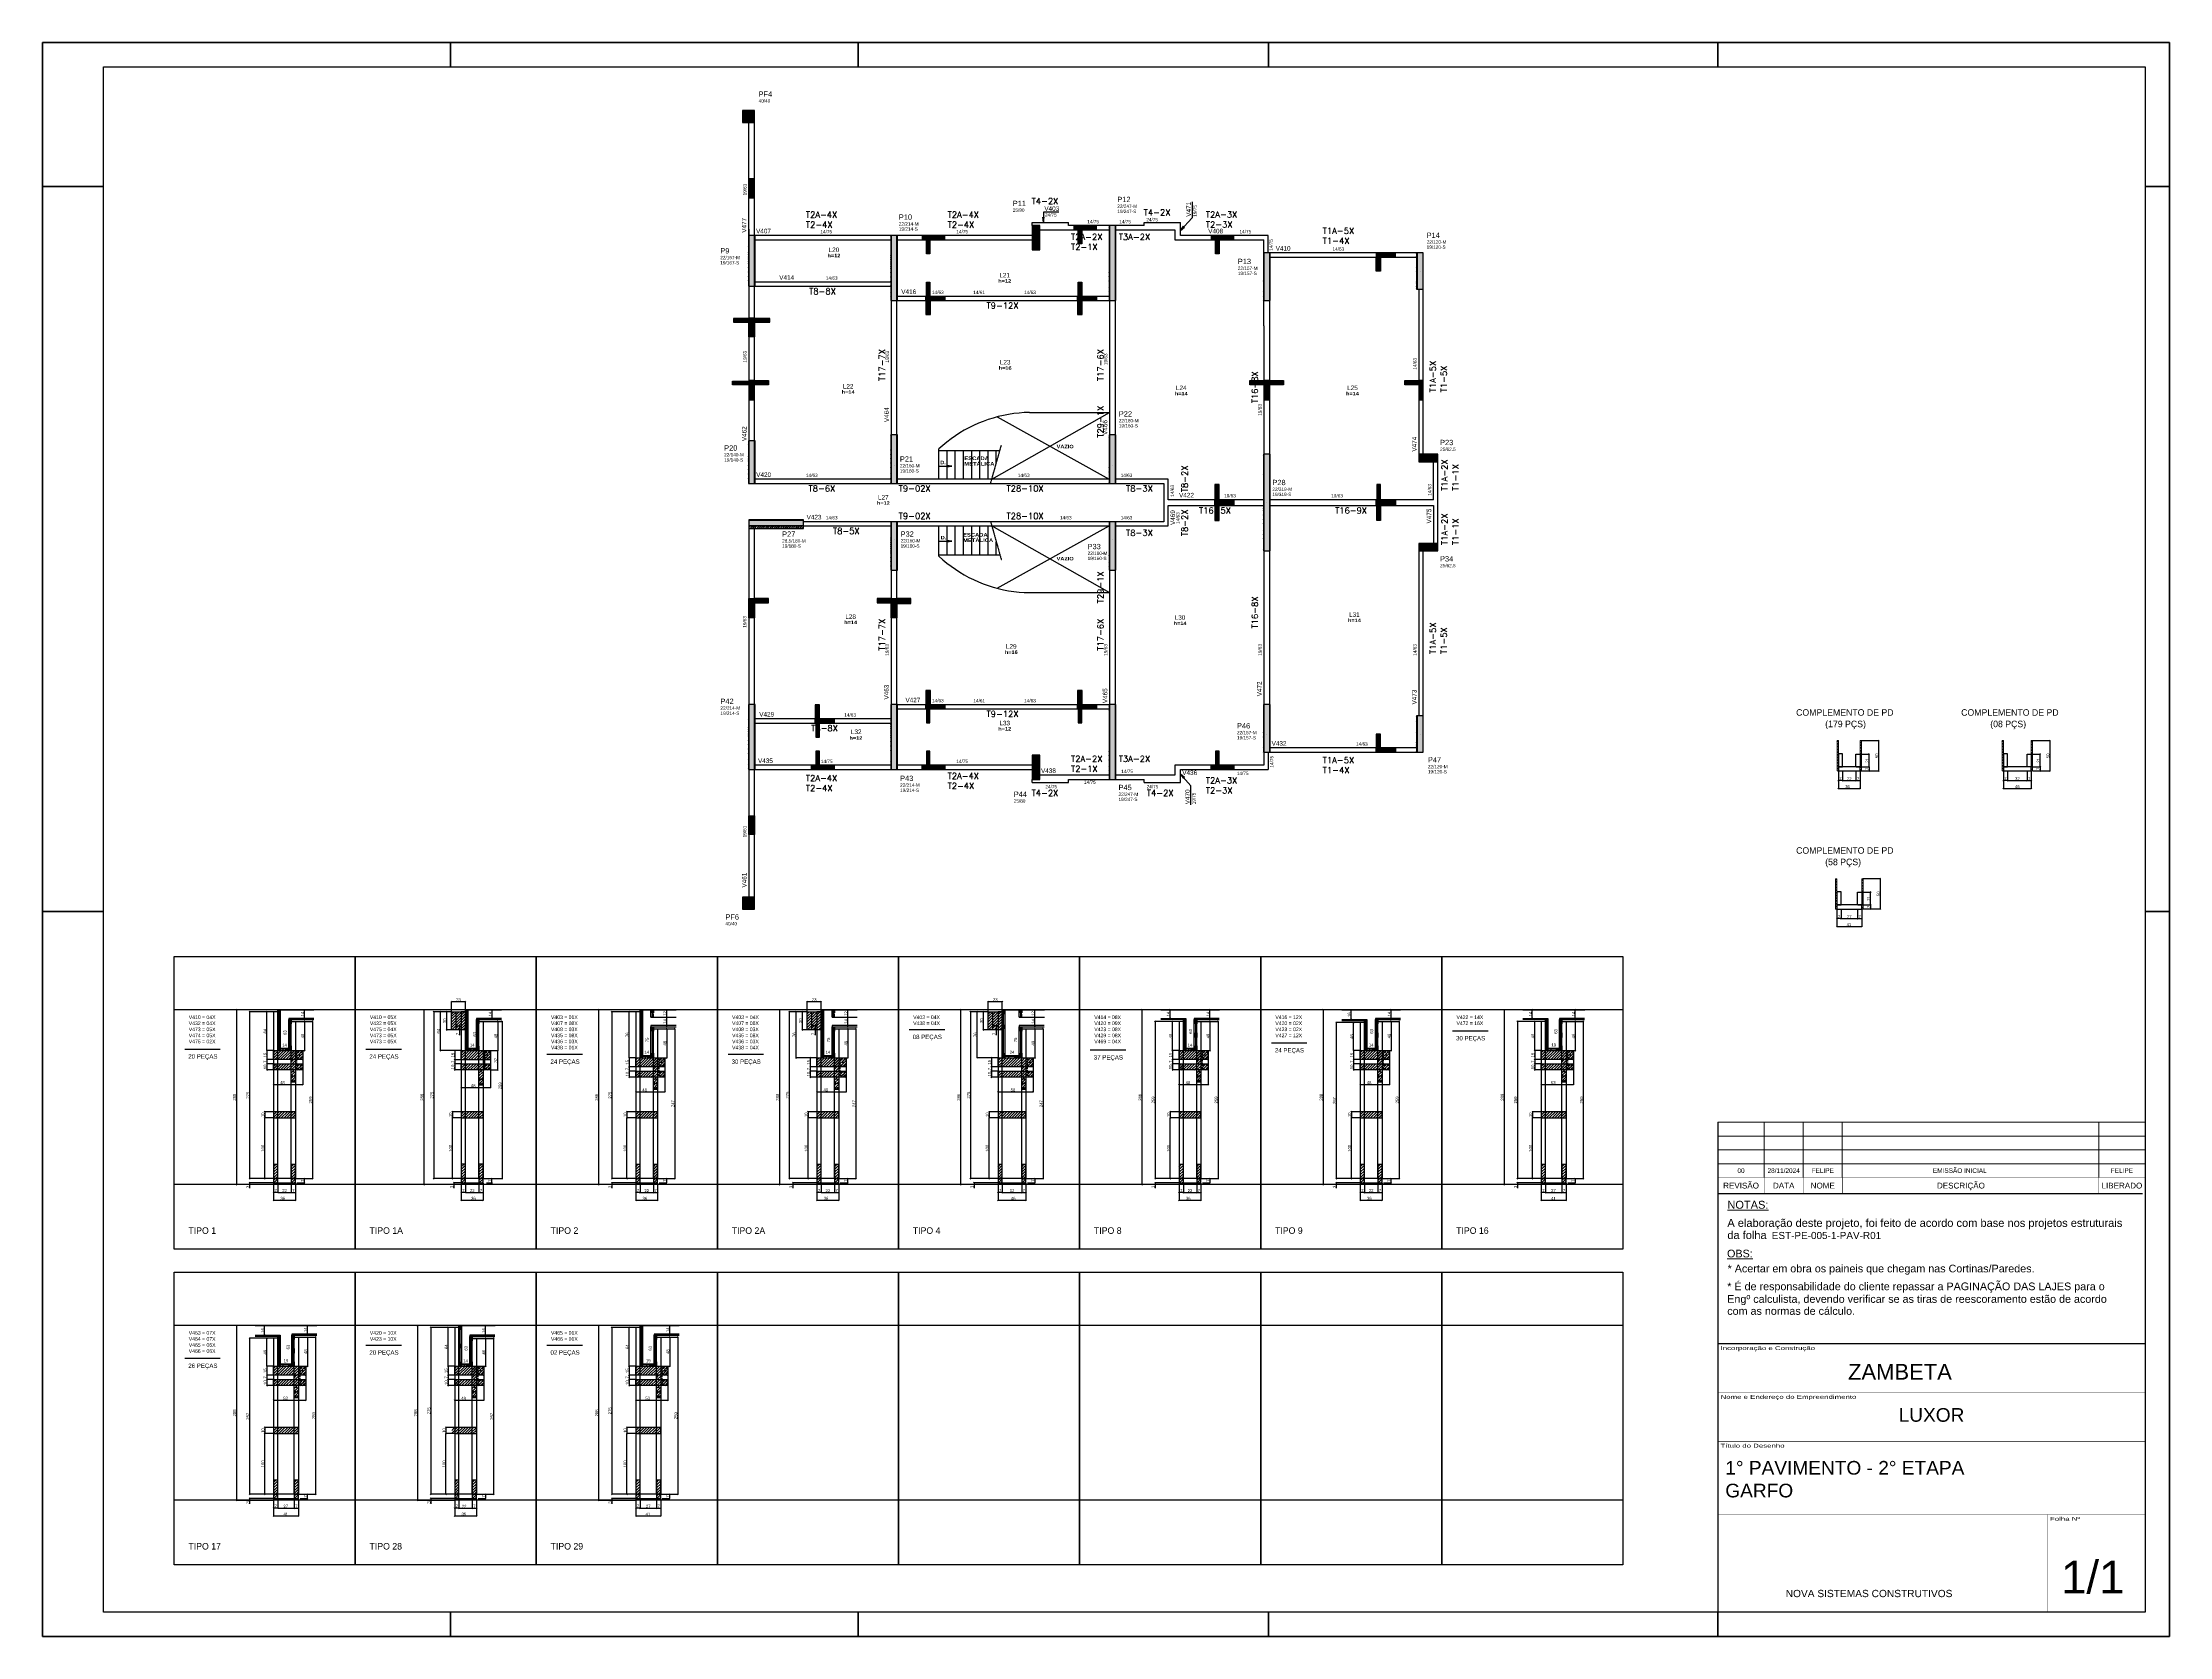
# Model space of a CAD drawing. Extents: x 17311 to 161354, y 153625 to 210355.
# Drawn here: x 17311 to 24320, y 205100 to 210355 of the extents above; entities outside this region: 7.
import ezdxf
from ezdxf.enums import TextEntityAlignment as Align

# ---------------------------------------------------------------- set-up
doc = ezdxf.new("R2010")
doc.units = 0
for name, pattern in [('DASHED2', [9.525, 6.35, -3.175]), ('ESTILO_TQS_0002', [0.4, 0.1, -0.3]), ('ESTILO_TQS_0006', [0.3, 0.2, -0.1]), ('ESTILO_TQS_0007', [2.1, 1.5, -0.2, 0.2, -0.2])]:
    doc.linetypes.add(name, pattern=pattern)
doc.layers.get('0').update_dxf_attribs({"linetype": 'CONTINUOUS'})
doc.layers.get('DEFPOINTS').update_dxf_attribs({"linetype": 'CONTINUOUS'})
for name, color, linetype in [('8', 111, 'CONTINUOUS'), ('COTA', 241, 'CONTINUOUS'), ('detalhes', 4, 'CONTINUOUS'), ('HACHURA', 8, 'CONTINUOUS'), ('MTH-230', 1, 'CONTINUOUS'), ('MTH-COTAS7', 31, 'CONTINUOUS'), ('MTH-DIM-PILAR', 3, 'CONTINUOUS'), ('MTH-DIM-VIGA', 3, 'CONTINUOUS'), ('MTH-EIXO-217', 8, 'CONTINUOUS'), ('MTH-FACE-VIGA', 7, 'CONTINUOUS'), ('MTH-LINHA-SEÇÃO', 16, 'CONTINUOUS'), ('MTH-PILAR-SEGUE', 5, 'CONTINUOUS'), ('MTH-SOMBRA21', 150, 'CONTINUOUS'), ('MTH-SOMBRA25', 253, 'CONTINUOUS'), ('MTH-TIT1-PILAR', 5, 'CONTINUOUS'), ('MTH-TIT1-VIGA', 5, 'CONTINUOUS'), ('MTH-TXT-NEGRITO', 5, 'CONTINUOUS'), ('MTH-VIGA-INVERTIDA', 7, 'ESTILO_TQS_0002'), ('Painéis', 200, 'CONTINUOUS'), ('SARR_2.2x10', 60, 'CONTINUOUS'), ('SARR_2.2x15', 61, 'CONTINUOUS'), ('SARR_7x7', 40, 'CONTINUOUS'), ('TIRAS REESCORAMENTO', 252, 'CONTINUOUS'), ('VIGAS', 3, 'CONTINUOUS')]:
    doc.layers.add(name, color=color, linetype=linetype)
for name, color, linetype, lineweight in [('CARIMBO', 7, 'CONTINUOUS', 9), ('FOLHA', 255, 'CONTINUOUS', 40), ('Folhas', 255, 'CONTINUOUS', 9), ('LJ_SIMB_LAJES', 7, 'CONTINUOUS', 9), ('SARRAFO_2_2X7', 24, 'CONTINUOUS', 15)]:
    doc.layers.add(name, color=color, linetype=linetype, lineweight=lineweight)
doc.layers.add('resinado', color=7, linetype='CONTINUOUS', true_color=0xff6161)
doc.styles.add('ARIAL', font='arial.ttf')
doc.styles.add('COTA TECNICA 2X', font='techl___.ttf', dxfattribs={"height": 10})
doc.styles.add('R80-50', font='arial.ttf', dxfattribs={"height": 10})
doc.styles.add('ROMAS860', font='ROMAS860.SHX', dxfattribs={"height": 8.5})
doc.styles.get("Standard").update_dxf_attribs({"font": 'ROMANS.SHX'})
doc.styles.add('Tecnologia', font='')
doc.styles.add('TQS_ARIAL', font='arial.ttf')
doc.styles.add('TQS_ARIAL_BLACK', font='ariblk.ttf')
doc.styles.add('VERDANA', font='verdana.ttf', dxfattribs={"oblique": 15})
doc.styles.get('Tecnologia').set_extended_font_data('Forgotten Futurist')
doc.dimstyles.new('SECAO', dxfattribs={"dimscale": 0.333333, "dimtxt": 5, "dimasz": 9, "dimexe": 3, "dimexo": 3, "dimgap": 3, "dimtad": 1, "dimdec": 1, "dimlfac": 0.5, "dimzin": 12, "dimdsep": 46, "dimtxsty": 'COTA TECNICA 2X', "dimblk1": 'OBLIQUE', "dimblk2": 'OBLIQUE', "dimsah": 1, "dimcen": 0.9, "dimclrd": 4, "dimclre": 4, "dimclrt": 240, "dimadec": 1, "dimazin": 3, "dimtfac": 1, "dimtdec": 1, "dimtmove": 0, "dimatfit": 3, "dimfxl": 1, "dimtolj": 1, "dimtzin": 12, "dimarcsym": 0})
pattern_1 = [(45, (346.7963, -1743.027), (-4.49012806, 4.49012806), [])]
pattern_2 = [(45, (-7447.0577, 9490.902), (-4.49012806, 4.49012806), [])]
pattern_3 = [(45, (-8065.539, 9490.995), (-4.49012806, 4.49012806), [])]
pattern_4 = [(45, (-8055.539, 9490.995), (-4.49012806, 4.49012806), [])]
pattern_5 = [(45, (-6871.9154, 9466.995), (-4.49012806, 4.49012806), [])]
pattern_6 = [(45, (-6861.9154, 9466.995), (-4.49012806, 4.49012806), [])]
pattern_7 = [(45, (-6275.104, 9466.995), (-4.49012806, 4.49012806), [])]
pattern_8 = [(45, (-6265.104, 9466.995), (-4.49012806, 4.49012806), [])]
pattern_9 = [(45, (-5658.292, 9466.995), (-4.49012806, 4.49012806), [])]
pattern_10 = [(45, (-4484.669, 9490.995), (-4.49012806, 4.49012806), [])]
pattern_11 = [(45, (-4474.669, 9490.995), (-4.49012806, 4.49012806), [])]
pattern_12 = [(45, (-5081.4804, 9490.995), (-4.49012806, 4.49012806), [])]
pattern_13 = [(45, (-5071.4804, 9490.995), (-4.49012806, 4.49012806), [])]
pattern_14 = [(45, (-3877.857, 9490.995), (-4.49012806, 4.49012806), [])]
pattern_15 = [(45, (-8055.539, 8450.3516), (-4.49012806, 4.49012806), [])]
pattern_16 = [(45, (-7468.727, 8450.3516), (-4.49012806, 4.49012806), [])]
pattern_17 = [(45, (-7458.727, 8450.3516), (-4.49012806, 4.49012806), [])]
pattern_18 = [(45, (-6861.9154, 8450.3516), (-4.49012806, 4.49012806), [])]
pattern_19 = [(45, (890.715, -1743.027), (-4.49012806, 4.49012806), [])]
pattern_20 = [(45, (341.7963, -2197.964), (-4.49012806, 4.49012806), [])]

# ---------------------------------------------------------------- blocks, each defined once
blk = doc.blocks.new('Carimbo Laje')
at = {"layer": 'CARIMBO', "color": 30}
for points, const_width in [([(124981.9, 144853.7), (123684.7, 144853.7), (123684.7, 144038.4)], 4.45), ([(123684.7, 144705.5), (124981.9, 144705.5)], 1.48), ([(123684.7, 144557.3), (124981.9, 144557.3)], 1.48), ([(123684.7, 144334.9), (124981.9, 144334.9)], 1.48), ([(124685.4, 144038.4), (124685.4, 144334.9)], 1.48), ([(123684.7, 144038.4), (124981.9, 144038.4)], 1.48)]:
    blk.add_lwpolyline(points, dxfattribs=dict(at, const_width=const_width))
at = {"color": 0, "linetype": 'Continuous', "ltscale": 5, "style": 'ARIAL'}
blk.add_text('NOVA SISTEMAS CONSTRUTIVOS', height=22.118, dxfattribs=at).set_placement((123890.4, 144083.7))
at = {"color": 7, "style": 'ARIAL'}
blk.add_attdef('INCORPORAÇÃO_E_CONTRUÇÃO', text='', height=45.7, dxfattribs=at).set_placement((124364.7, 144777.9), align=Align.MIDDLE_CENTER)
blk.add_attdef('NOME_DA_OBRA', text='', height=41.5, dxfattribs=at).set_placement((124333.3, 144616.6), align=Align.CENTER)
for tag, p in [('PAVIMENTO', (123706.9, 144455.9)), ('TIPO_DE_PROJETO', (123706.9, 144386.8))]:
    blk.add_attdef(tag, p, '', height=41.5, dxfattribs=at)
at = {"color": 7, "style": 'ARIAL', "oblique": 10}
blk.add_attdef('FOLHA_Nº', text='', height=111.2, dxfattribs=at).set_placement((124832.8, 144149.1), align=Align.CENTER)
at = {"layer": 'CARIMBO', "color": 7, "style": 'VERDANA'}
blk.add_attdef('ENDEREÇO', text='', height=14.8, dxfattribs=at).set_placement((124333.3, 144572.1), align=Align.CENTER)
at = {"layer": 'Folhas', "style": 'Tecnologia', "width": 1.5}
for s, p in [('Incorporação e Construção', (123692.5, 144846.3)), ('Nome e Endereço do Empreendimento', (123692.5, 144698.1)), ('Título do Desenho', (123692.5, 144549.8)), ('Folha Nº', (124693.1, 144327.5))]:
    blk.add_text(s, height=11.86, dxfattribs=at).set_placement(p, align=Align.TOP_LEFT)
blk = doc.blocks.new('Revisão Carimbo')
at = {"color": 30}
for p, q in [((0, 155), (925, 155)), ((100, 35), (100, 155)), ((184.66, 35), (184.66, 155)), ((269.32, 35), (269.32, 155)), ((825, 35), (825, 155)), ((0, 125), (925, 125)), ((0, 95), (925, 95)), ((0, 65), (925, 65))]:
    blk.add_line(p, q, dxfattribs=at)
for points, const_width in [([(0, 0), (0, 155)], 3), ([(0, 0), (920, 0)], 3), ([(0, 35), (925, 35)], 1), ([(100, 35), (100, 0)], 1), ([(184.66, 35), (184.66, 0)], 1), ([(269.32, 35), (269.32, 0)], 1), ([(825, 35), (825, 0)], 1)]:
    blk.add_lwpolyline(points, dxfattribs=dict(at, const_width=const_width))
at = {"color": 7, "style": 'ARIAL'}
for s, p in [('REVISÃO', (50, 17.5)), ('DATA', (142.33, 17.5)), ('NOME', (226.99, 17.5)), ('DESCRIÇÃO', (526.27, 17.5)), ('LIBERADO', (875, 17.5))]:
    blk.add_text(s, height=12.5, dxfattribs=at).set_placement(p, align=Align.MIDDLE_CENTER)
at = {"layer": 'CARIMBO', "color": 7, "style": 'ARIAL'}
for tag, p in [('REVISÃO_03', (50, 140)), ('DATA', (142.33, 140)), ('NOME', (226.99, 140)), ('LIBERADO', (875, 140)), ('REVISÃO_02', (50, 110)), ('DATA', (142.33, 110)), ('NOME', (226.99, 110)), ('LIBERADO', (875, 110)), ('REVISÃO_01', (50, 80)), ('REVISÃO_00', (50, 50)), ('DATA', (142.33, 80)), ('DATA', (142.33, 50)), ('NOME', (226.99, 80)), ('NOME', (226.99, 50)), ('LIBERADO', (875, 80)), ('LIBERADO', (875, 50))]:
    blk.add_attdef(tag, text='', height=10, dxfattribs=at).set_placement(p, align=Align.MIDDLE_CENTER)
for p in [(279.32, 140), (279.32, 110), (279.32, 80), (279.32, 50)]:
    blk.add_attdef('DESCRIÇÃO', text='', height=10, dxfattribs=at).set_placement(p, align=Align.MIDDLE_LEFT)
blk = doc.blocks.new('_Oblique')
at = {"color": 0, "linetype": 'ByBlock', "lineweight": -2}
blk.add_line((-0.5, -0.5), (0.5, 0.5), dxfattribs=at)
blk = doc.blocks.new('*D3542')
at = {"layer": 'DEFPOINTS', "color": 0, "transparency": 16777216}
for p in [(23228.6, 207953.3), (23300.6, 207953.3), (23300.6, 207895.8)]:
    blk.add_point(p, dxfattribs=at)
at = {"layer": 'detalhes', "color": 4, "lineweight": -2, "transparency": 16777216}
for p, q in [((23228.6, 207952.3), (23228.6, 207894.8)), ((23228.6, 207895.8), (23300.6, 207895.8)), ((23300.6, 207952.3), (23300.6, 207894.8))]:
    blk.add_line(p, q, dxfattribs=at)
at = {"layer": 'detalhes', "color": 4, "lineweight": -2, "transparency": 16777216, "xscale": 3, "yscale": 3, "zscale": 3, "rotation": 180}
blk.add_blockref('_Oblique', (23228.6, 207895.8), dxfattribs=at)
at = {"layer": 'detalhes', "color": 4, "lineweight": -2, "transparency": 16777216, "xscale": 3, "yscale": 3, "zscale": 3}
blk.add_blockref('_Oblique', (23300.6, 207895.8), dxfattribs=at)
at = {"layer": 'detalhes', "color": 240, "transparency": 16777216, "insert": (23258.6, 207902.1), "char_height": 10, "attachment_point": 5, "style": 'COTA TECNICA 2X'}
blk.add_mtext('\\A1;36', dxfattribs=at)
blk = doc.blocks.new('*D3543')
at = {"layer": 'DEFPOINTS', "color": 0, "transparency": 16777216}
for p in [(23242.6, 207953.3), (23286.6, 207953.3), (23286.6, 207921.6)]:
    blk.add_point(p, dxfattribs=at)
at = {"layer": 'detalhes', "color": 4, "lineweight": -2, "transparency": 16777216}
for p, q in [((23242.6, 207952.3), (23242.6, 207920.6)), ((23242.6, 207921.6), (23286.6, 207921.6)), ((23286.6, 207952.3), (23286.6, 207920.6))]:
    blk.add_line(p, q, dxfattribs=at)
at = {"layer": 'detalhes', "color": 4, "lineweight": -2, "transparency": 16777216, "xscale": 3, "yscale": 3, "zscale": 3, "rotation": 180}
blk.add_blockref('_Oblique', (23242.6, 207921.6), dxfattribs=at)
at = {"layer": 'detalhes', "color": 4, "lineweight": -2, "transparency": 16777216, "xscale": 3, "yscale": 3, "zscale": 3}
blk.add_blockref('_Oblique', (23286.6, 207921.6), dxfattribs=at)
at = {"layer": 'detalhes', "color": 240, "transparency": 16777216, "insert": (23264.6, 207927.6), "char_height": 10, "attachment_point": 5, "style": 'COTA TECNICA 2X'}
blk.add_mtext('\\A1;22', dxfattribs=at)
blk = doc.blocks.new('*D3544')
at = {"layer": 'DEFPOINTS', "color": 0, "transparency": 16777216}
for p in [(23286.6, 207921.6), (23300.6, 207921.6), (23300.6, 207921.6)]:
    blk.add_point(p, dxfattribs=at)
at = {"layer": 'detalhes', "color": 4, "lineweight": -2, "transparency": 16777216}
blk.add_line((23286.6, 207921.6), (23300.6, 207921.6), dxfattribs=at)
at = {"layer": 'detalhes', "color": 4, "lineweight": -2, "transparency": 16777216, "xscale": 3, "yscale": 3, "zscale": 3, "rotation": 180}
blk.add_blockref('_Oblique', (23286.6, 207921.6), dxfattribs=at)
at = {"layer": 'detalhes', "color": 4, "lineweight": -2, "transparency": 16777216, "xscale": 3, "yscale": 3, "zscale": 3}
blk.add_blockref('_Oblique', (23300.6, 207921.6), dxfattribs=at)
at = {"layer": 'detalhes', "color": 240, "transparency": 16777216, "insert": (23293.6, 207927.6), "char_height": 10, "attachment_point": 5, "style": 'COTA TECNICA 2X'}
blk.add_mtext('\\A1;7', dxfattribs=at)
blk = doc.blocks.new('*D3545')
at = {"layer": 'DEFPOINTS', "color": 0, "transparency": 16777216}
for p in [(23228.6, 207921.6), (23228.6, 207921.6), (23242.6, 207921.6)]:
    blk.add_point(p, dxfattribs=at)
at = {"layer": 'detalhes', "color": 4, "lineweight": -2, "transparency": 16777216}
blk.add_line((23242.6, 207921.6), (23228.6, 207921.6), dxfattribs=at)
at = {"layer": 'detalhes', "color": 4, "lineweight": -2, "transparency": 16777216, "xscale": 3, "yscale": 3, "zscale": 3, "rotation": 180}
blk.add_blockref('_Oblique', (23228.6, 207921.6), dxfattribs=at)
at = {"layer": 'detalhes', "color": 4, "lineweight": -2, "transparency": 16777216, "xscale": 3, "yscale": 3, "zscale": 3}
blk.add_blockref('_Oblique', (23242.6, 207921.6), dxfattribs=at)
at = {"layer": 'detalhes', "color": 240, "transparency": 16777216, "insert": (23235.6, 207927.6), "char_height": 10, "attachment_point": 5, "style": 'COTA TECNICA 2X'}
blk.add_mtext('\\A1;7', dxfattribs=at)
blk = doc.blocks.new('*D3546')
at = {"layer": 'DEFPOINTS', "color": 0, "transparency": 16777216}
for p in [(23286.6, 207967.3), (23304.6, 207953.3), (23329.7, 207953.3)]:
    blk.add_point(p, dxfattribs=at)
at = {"layer": 'detalhes', "color": 4, "lineweight": -2, "transparency": 16777216}
for p, q in [((23287.6, 207967.3), (23330.7, 207967.3)), ((23329.7, 207967.3), (23329.7, 207953.3)), ((23305.6, 207953.3), (23330.7, 207953.3))]:
    blk.add_line(p, q, dxfattribs=at)
at = {"layer": 'detalhes', "color": 4, "lineweight": -2, "transparency": 16777216, "xscale": 3, "yscale": 3, "zscale": 3}
for p, rotation in [((23329.7, 207967.3), 90), ((23329.7, 207953.3), 270)]:
    blk.add_blockref('_Oblique', p, dxfattribs=dict(at, rotation=rotation))
at = {"layer": 'detalhes', "color": 240, "transparency": 16777216, "insert": (23323.6, 207960.3), "char_height": 10, "attachment_point": 5, "rotation": 90, "style": 'COTA TECNICA 2X'}
blk.add_mtext('\\A1;7', dxfattribs=at)
blk = doc.blocks.new('*D3547')
at = {"layer": 'DEFPOINTS', "color": 0, "transparency": 16777216}
for p in [(23300.6, 208009.3), (23300.6, 207967.3), (23329.7, 208009.3)]:
    blk.add_point(p, dxfattribs=at)
at = {"layer": 'detalhes', "color": 4, "lineweight": -2, "transparency": 16777216}
for p, q in [((23301.6, 208009.3), (23330.7, 208009.3)), ((23301.6, 207967.3), (23330.7, 207967.3)), ((23329.7, 207967.3), (23329.7, 208009.3))]:
    blk.add_line(p, q, dxfattribs=at)
at = {"layer": 'detalhes', "color": 4, "lineweight": -2, "transparency": 16777216, "xscale": 3, "yscale": 3, "zscale": 3}
for p, rotation in [((23329.7, 208009.3), 90), ((23329.7, 207967.3), 270)]:
    blk.add_blockref('_Oblique', p, dxfattribs=dict(at, rotation=rotation))
at = {"layer": 'detalhes', "color": 240, "transparency": 16777216, "insert": (23323.6, 207988.3), "char_height": 10, "attachment_point": 5, "rotation": 90, "style": 'COTA TECNICA 2X'}
blk.add_mtext('\\A1;21', dxfattribs=at)
blk = doc.blocks.new('*D3548')
at = {"layer": 'DEFPOINTS', "color": 0, "transparency": 16777216}
for p in [(23302.8, 208053.3), (23302.8, 207953.3), (23361.4, 207953.3)]:
    blk.add_point(p, dxfattribs=at)
at = {"layer": 'detalhes', "color": 4, "lineweight": -2, "transparency": 16777216}
for p, q in [((23303.8, 208053.3), (23362.4, 208053.3)), ((23361.4, 208053.3), (23361.4, 207953.3)), ((23303.8, 207953.3), (23362.4, 207953.3))]:
    blk.add_line(p, q, dxfattribs=at)
at = {"layer": 'detalhes', "color": 4, "lineweight": -2, "transparency": 16777216, "xscale": 3, "yscale": 3, "zscale": 3}
for p, rotation in [((23361.4, 208053.3), 90), ((23361.4, 207953.3), 270)]:
    blk.add_blockref('_Oblique', p, dxfattribs=dict(at, rotation=rotation))
at = {"layer": 'detalhes', "color": 240, "transparency": 16777216, "insert": (23355.3, 208003.3), "char_height": 10, "attachment_point": 5, "rotation": 90, "style": 'COTA TECNICA 2X'}
blk.add_mtext('\\A1;50', dxfattribs=at)
blk = doc.blocks.new('*D3550')
at = {"layer": 'DEFPOINTS', "color": 0, "transparency": 16777216}
for p in [(23772.5, 207953.3), (23864.5, 207953.3), (23864.5, 207895.8)]:
    blk.add_point(p, dxfattribs=at)
at = {"layer": 'detalhes', "color": 4, "lineweight": -2, "transparency": 16777216}
for p, q in [((23772.5, 207952.3), (23772.5, 207894.8)), ((23772.5, 207895.8), (23864.5, 207895.8)), ((23864.5, 207952.3), (23864.5, 207894.8))]:
    blk.add_line(p, q, dxfattribs=at)
at = {"layer": 'detalhes', "color": 4, "lineweight": -2, "transparency": 16777216, "xscale": 3, "yscale": 3, "zscale": 3, "rotation": 180}
blk.add_blockref('_Oblique', (23772.5, 207895.8), dxfattribs=at)
at = {"layer": 'detalhes', "color": 4, "lineweight": -2, "transparency": 16777216, "xscale": 3, "yscale": 3, "zscale": 3}
blk.add_blockref('_Oblique', (23864.5, 207895.8), dxfattribs=at)
at = {"layer": 'detalhes', "color": 240, "transparency": 16777216, "insert": (23818.5, 207901.9), "char_height": 10, "attachment_point": 5, "style": 'COTA TECNICA 2X'}
blk.add_mtext('\\A1;46', dxfattribs=at)
blk = doc.blocks.new('*D3551')
at = {"layer": 'DEFPOINTS', "color": 0, "transparency": 16777216}
for p in [(23786.5, 207953.3), (23850.5, 207953.3), (23850.5, 207921.6)]:
    blk.add_point(p, dxfattribs=at)
at = {"layer": 'detalhes', "color": 4, "lineweight": -2, "transparency": 16777216}
for p, q in [((23786.5, 207952.3), (23786.5, 207920.6)), ((23786.5, 207921.6), (23850.5, 207921.6)), ((23850.5, 207952.3), (23850.5, 207920.6))]:
    blk.add_line(p, q, dxfattribs=at)
at = {"layer": 'detalhes', "color": 4, "lineweight": -2, "transparency": 16777216, "xscale": 3, "yscale": 3, "zscale": 3, "rotation": 180}
blk.add_blockref('_Oblique', (23786.5, 207921.6), dxfattribs=at)
at = {"layer": 'detalhes', "color": 4, "lineweight": -2, "transparency": 16777216, "xscale": 3, "yscale": 3, "zscale": 3}
blk.add_blockref('_Oblique', (23850.5, 207921.6), dxfattribs=at)
at = {"layer": 'detalhes', "color": 240, "transparency": 16777216, "insert": (23818.5, 207927.8), "char_height": 10, "attachment_point": 5, "style": 'COTA TECNICA 2X'}
blk.add_mtext('\\A1;32', dxfattribs=at)
blk = doc.blocks.new('*D3552')
at = {"layer": 'DEFPOINTS', "color": 0, "transparency": 16777216}
for p in [(23850.5, 207921.6), (23864.5, 207921.6), (23864.5, 207921.6)]:
    blk.add_point(p, dxfattribs=at)
at = {"layer": 'detalhes', "color": 4, "lineweight": -2, "transparency": 16777216}
blk.add_line((23850.5, 207921.6), (23864.5, 207921.6), dxfattribs=at)
at = {"layer": 'detalhes', "color": 4, "lineweight": -2, "transparency": 16777216, "xscale": 3, "yscale": 3, "zscale": 3, "rotation": 180}
blk.add_blockref('_Oblique', (23850.5, 207921.6), dxfattribs=at)
at = {"layer": 'detalhes', "color": 4, "lineweight": -2, "transparency": 16777216, "xscale": 3, "yscale": 3, "zscale": 3}
blk.add_blockref('_Oblique', (23864.5, 207921.6), dxfattribs=at)
at = {"layer": 'detalhes', "color": 240, "transparency": 16777216, "insert": (23857.5, 207927.6), "char_height": 10, "attachment_point": 5, "style": 'COTA TECNICA 2X'}
blk.add_mtext('\\A1;7', dxfattribs=at)
blk = doc.blocks.new('*D3553')
at = {"layer": 'DEFPOINTS', "color": 0, "transparency": 16777216}
for p in [(23772.5, 207921.6), (23772.5, 207921.6), (23786.5, 207921.6)]:
    blk.add_point(p, dxfattribs=at)
at = {"layer": 'detalhes', "color": 4, "lineweight": -2, "transparency": 16777216}
blk.add_line((23786.5, 207921.6), (23772.5, 207921.6), dxfattribs=at)
at = {"layer": 'detalhes', "color": 4, "lineweight": -2, "transparency": 16777216, "xscale": 3, "yscale": 3, "zscale": 3, "rotation": 180}
blk.add_blockref('_Oblique', (23772.5, 207921.6), dxfattribs=at)
at = {"layer": 'detalhes', "color": 4, "lineweight": -2, "transparency": 16777216, "xscale": 3, "yscale": 3, "zscale": 3}
blk.add_blockref('_Oblique', (23786.5, 207921.6), dxfattribs=at)
at = {"layer": 'detalhes', "color": 240, "transparency": 16777216, "insert": (23779.5, 207927.6), "char_height": 10, "attachment_point": 5, "style": 'COTA TECNICA 2X'}
blk.add_mtext('\\A1;7', dxfattribs=at)
blk = doc.blocks.new('*D3554')
at = {"layer": 'DEFPOINTS', "color": 0, "transparency": 16777216}
for p in [(23864.5, 207967.3), (23868.9, 207953.3), (23893.6, 207953.3)]:
    blk.add_point(p, dxfattribs=at)
at = {"layer": 'detalhes', "color": 4, "lineweight": -2, "transparency": 16777216}
for p, q in [((23865.5, 207967.3), (23894.6, 207967.3)), ((23893.6, 207967.3), (23893.6, 207953.3)), ((23869.9, 207953.3), (23894.6, 207953.3))]:
    blk.add_line(p, q, dxfattribs=at)
at = {"layer": 'detalhes', "color": 4, "lineweight": -2, "transparency": 16777216, "xscale": 3, "yscale": 3, "zscale": 3}
for p, rotation in [((23893.6, 207967.3), 90), ((23893.6, 207953.3), 270)]:
    blk.add_blockref('_Oblique', p, dxfattribs=dict(at, rotation=rotation))
at = {"layer": 'detalhes', "color": 240, "transparency": 16777216, "insert": (23887.5, 207960.3), "char_height": 10, "attachment_point": 5, "rotation": 90, "style": 'COTA TECNICA 2X'}
blk.add_mtext('\\A1;7', dxfattribs=at)
blk = doc.blocks.new('*D3555')
at = {"layer": 'DEFPOINTS', "color": 0, "transparency": 16777216}
for p in [(23864.5, 208009.3), (23864.5, 207967.3), (23893.6, 208009.3)]:
    blk.add_point(p, dxfattribs=at)
at = {"layer": 'detalhes', "color": 4, "lineweight": -2, "transparency": 16777216}
for p, q in [((23865.5, 208009.3), (23894.6, 208009.3)), ((23865.5, 207967.3), (23894.6, 207967.3)), ((23893.6, 207967.3), (23893.6, 208009.3))]:
    blk.add_line(p, q, dxfattribs=at)
at = {"layer": 'detalhes', "color": 4, "lineweight": -2, "transparency": 16777216, "xscale": 3, "yscale": 3, "zscale": 3}
for p, rotation in [((23893.6, 208009.3), 90), ((23893.6, 207967.3), 270)]:
    blk.add_blockref('_Oblique', p, dxfattribs=dict(at, rotation=rotation))
at = {"layer": 'detalhes', "color": 240, "transparency": 16777216, "insert": (23887.6, 207988.3), "char_height": 10, "attachment_point": 5, "rotation": 90, "style": 'COTA TECNICA 2X'}
blk.add_mtext('\\A1;21', dxfattribs=at)
blk = doc.blocks.new('*D3549')
at = {"layer": 'DEFPOINTS', "color": 0, "transparency": 16777216}
for p in [(23868.9, 208053.3), (23868.9, 207953.3), (23925.3, 207953.3)]:
    blk.add_point(p, dxfattribs=at)
at = {"layer": 'detalhes', "color": 4, "lineweight": -2, "transparency": 16777216}
for p, q in [((23869.9, 208053.3), (23926.3, 208053.3)), ((23925.3, 208053.3), (23925.3, 207953.3)), ((23869.9, 207953.3), (23926.3, 207953.3))]:
    blk.add_line(p, q, dxfattribs=at)
at = {"layer": 'detalhes', "color": 4, "lineweight": -2, "transparency": 16777216, "xscale": 3, "yscale": 3, "zscale": 3}
for p, rotation in [((23925.3, 208053.3), 90), ((23925.3, 207953.3), 270)]:
    blk.add_blockref('_Oblique', p, dxfattribs=dict(at, rotation=rotation))
at = {"layer": 'detalhes', "color": 240, "transparency": 16777216, "insert": (23919.2, 208003.3), "char_height": 10, "attachment_point": 5, "rotation": 90, "style": 'COTA TECNICA 2X'}
blk.add_mtext('\\A1;50', dxfattribs=at)
blk = doc.blocks.new('*D3557')
at = {"layer": 'DEFPOINTS', "color": 0, "transparency": 16777216}
for p in [(23223.6, 207498.4), (23305.6, 207498.4), (23305.6, 207440.9)]:
    blk.add_point(p, dxfattribs=at)
at = {"layer": 'detalhes', "color": 4, "lineweight": -2, "transparency": 16777216}
for p, q in [((23223.6, 207497.4), (23223.6, 207439.9)), ((23305.6, 207497.4), (23305.6, 207439.9)), ((23223.6, 207440.9), (23305.6, 207440.9))]:
    blk.add_line(p, q, dxfattribs=at)
at = {"layer": 'detalhes', "color": 4, "lineweight": -2, "transparency": 16777216, "xscale": 3, "yscale": 3, "zscale": 3, "rotation": 180}
blk.add_blockref('_Oblique', (23223.6, 207440.9), dxfattribs=at)
at = {"layer": 'detalhes', "color": 4, "lineweight": -2, "transparency": 16777216, "xscale": 3, "yscale": 3, "zscale": 3}
blk.add_blockref('_Oblique', (23305.6, 207440.9), dxfattribs=at)
at = {"layer": 'detalhes', "color": 240, "transparency": 16777216, "insert": (23263.6, 207447), "char_height": 10, "attachment_point": 5, "style": 'COTA TECNICA 2X'}
blk.add_mtext('\\A1;41', dxfattribs=at)
blk = doc.blocks.new('*D3558')
at = {"layer": 'DEFPOINTS', "color": 0, "transparency": 16777216}
for p in [(23237.6, 207498.4), (23291.6, 207498.4), (23291.6, 207466.6)]:
    blk.add_point(p, dxfattribs=at)
at = {"layer": 'detalhes', "color": 4, "lineweight": -2, "transparency": 16777216}
for p, q in [((23237.6, 207497.4), (23237.6, 207465.6)), ((23291.6, 207497.4), (23291.6, 207465.6)), ((23237.6, 207466.6), (23291.6, 207466.6))]:
    blk.add_line(p, q, dxfattribs=at)
at = {"layer": 'detalhes', "color": 4, "lineweight": -2, "transparency": 16777216, "xscale": 3, "yscale": 3, "zscale": 3, "rotation": 180}
blk.add_blockref('_Oblique', (23237.6, 207466.6), dxfattribs=at)
at = {"layer": 'detalhes', "color": 4, "lineweight": -2, "transparency": 16777216, "xscale": 3, "yscale": 3, "zscale": 3}
blk.add_blockref('_Oblique', (23291.6, 207466.6), dxfattribs=at)
at = {"layer": 'detalhes', "color": 240, "transparency": 16777216, "insert": (23264.6, 207472.7), "char_height": 10, "attachment_point": 5, "style": 'COTA TECNICA 2X'}
blk.add_mtext('\\A1;27', dxfattribs=at)
blk = doc.blocks.new('*D3559')
at = {"layer": 'DEFPOINTS', "color": 0, "transparency": 16777216}
for p in [(23291.6, 207466.6), (23305.6, 207466.6), (23305.6, 207466.6)]:
    blk.add_point(p, dxfattribs=at)
at = {"layer": 'detalhes', "color": 4, "lineweight": -2, "transparency": 16777216}
blk.add_line((23291.6, 207466.6), (23305.6, 207466.6), dxfattribs=at)
at = {"layer": 'detalhes', "color": 4, "lineweight": -2, "transparency": 16777216, "xscale": 3, "yscale": 3, "zscale": 3, "rotation": 180}
blk.add_blockref('_Oblique', (23291.6, 207466.6), dxfattribs=at)
at = {"layer": 'detalhes', "color": 4, "lineweight": -2, "transparency": 16777216, "xscale": 3, "yscale": 3, "zscale": 3}
blk.add_blockref('_Oblique', (23305.6, 207466.6), dxfattribs=at)
at = {"layer": 'detalhes', "color": 240, "transparency": 16777216, "insert": (23298.6, 207472.7), "char_height": 10, "attachment_point": 5, "style": 'COTA TECNICA 2X'}
blk.add_mtext('\\A1;7', dxfattribs=at)
blk = doc.blocks.new('*D3560')
at = {"layer": 'DEFPOINTS', "color": 0, "transparency": 16777216}
for p in [(23223.6, 207466.6), (23223.6, 207466.6), (23237.6, 207466.6)]:
    blk.add_point(p, dxfattribs=at)
at = {"layer": 'detalhes', "color": 4, "lineweight": -2, "transparency": 16777216}
blk.add_line((23237.6, 207466.6), (23223.6, 207466.6), dxfattribs=at)
at = {"layer": 'detalhes', "color": 4, "lineweight": -2, "transparency": 16777216, "xscale": 3, "yscale": 3, "zscale": 3, "rotation": 180}
blk.add_blockref('_Oblique', (23223.6, 207466.6), dxfattribs=at)
at = {"layer": 'detalhes', "color": 4, "lineweight": -2, "transparency": 16777216, "xscale": 3, "yscale": 3, "zscale": 3}
blk.add_blockref('_Oblique', (23237.6, 207466.6), dxfattribs=at)
at = {"layer": 'detalhes', "color": 240, "transparency": 16777216, "insert": (23230.6, 207472.7), "char_height": 10, "attachment_point": 5, "style": 'COTA TECNICA 2X'}
blk.add_mtext('\\A1;7', dxfattribs=at)
blk = doc.blocks.new('*D3561')
at = {"layer": 'DEFPOINTS', "color": 0, "transparency": 16777216}
for p in [(23291.6, 207512.4), (23309.6, 207498.4), (23334.7, 207498.4)]:
    blk.add_point(p, dxfattribs=at)
at = {"layer": 'detalhes', "color": 4, "lineweight": -2, "transparency": 16777216}
for p, q in [((23292.6, 207512.4), (23335.7, 207512.4)), ((23310.6, 207498.4), (23335.7, 207498.4)), ((23334.7, 207512.4), (23334.7, 207498.4))]:
    blk.add_line(p, q, dxfattribs=at)
at = {"layer": 'detalhes', "color": 4, "lineweight": -2, "transparency": 16777216, "xscale": 3, "yscale": 3, "zscale": 3}
for p, rotation in [((23334.7, 207512.4), 90), ((23334.7, 207498.4), 270)]:
    blk.add_blockref('_Oblique', p, dxfattribs=dict(at, rotation=rotation))
at = {"layer": 'detalhes', "color": 240, "transparency": 16777216, "insert": (23328.6, 207505.4), "char_height": 10, "attachment_point": 5, "rotation": 90, "style": 'COTA TECNICA 2X'}
blk.add_mtext('\\A1;7', dxfattribs=at)
blk = doc.blocks.new('*D3562')
at = {"layer": 'DEFPOINTS', "color": 0, "transparency": 16777216}
for p in [(23305.6, 207554.3), (23334.7, 207554.3), (23305.6, 207512.4)]:
    blk.add_point(p, dxfattribs=at)
at = {"layer": 'detalhes', "color": 4, "lineweight": -2, "transparency": 16777216}
for p, q in [((23306.6, 207554.3), (23335.7, 207554.3)), ((23334.7, 207512.4), (23334.7, 207554.3)), ((23306.6, 207512.4), (23335.7, 207512.4))]:
    blk.add_line(p, q, dxfattribs=at)
at = {"layer": 'detalhes', "color": 4, "lineweight": -2, "transparency": 16777216, "xscale": 3, "yscale": 3, "zscale": 3}
for p, rotation in [((23334.7, 207554.3), 90), ((23334.7, 207512.4), 270)]:
    blk.add_blockref('_Oblique', p, dxfattribs=dict(at, rotation=rotation))
at = {"layer": 'detalhes', "color": 240, "transparency": 16777216, "insert": (23328.6, 207533.3), "char_height": 10, "attachment_point": 5, "rotation": 90, "style": 'COTA TECNICA 2X'}
blk.add_mtext('\\A1;21', dxfattribs=at)
blk = doc.blocks.new('*D3556')
at = {"layer": 'DEFPOINTS', "color": 0, "transparency": 16777216}
for p in [(23307.8, 207598.4), (23307.8, 207498.4), (23366.4, 207498.4)]:
    blk.add_point(p, dxfattribs=at)
at = {"layer": 'detalhes', "color": 4, "lineweight": -2, "transparency": 16777216}
for p, q in [((23308.8, 207598.4), (23367.4, 207598.4)), ((23366.4, 207598.4), (23366.4, 207498.4)), ((23308.8, 207498.4), (23367.4, 207498.4))]:
    blk.add_line(p, q, dxfattribs=at)
at = {"layer": 'detalhes', "color": 4, "lineweight": -2, "transparency": 16777216, "xscale": 3, "yscale": 3, "zscale": 3}
for p, rotation in [((23366.4, 207598.4), 90), ((23366.4, 207498.4), 270)]:
    blk.add_blockref('_Oblique', p, dxfattribs=dict(at, rotation=rotation))
at = {"layer": 'detalhes', "color": 240, "transparency": 16777216, "insert": (23360.3, 207548.4), "char_height": 10, "attachment_point": 5, "rotation": 90, "style": 'COTA TECNICA 2X'}
blk.add_mtext('\\A1;50', dxfattribs=at)
blk = doc.blocks.new('*D4005')
at = {"layer": 'DEFPOINTS', "color": 0, "transparency": 16777216}
for p in [(18658.5, 207159.8), (18599.6, 206609.8), (18690.5, 206609.8)]:
    blk.add_point(p, dxfattribs=at)
at = {"layer": 'detalhes', "color": 4, "lineweight": -2, "transparency": 16777216}
for p, q in [((18657.5, 207159.8), (18598.6, 207159.8)), ((18599.6, 207159.8), (18599.6, 206609.8)), ((18689.5, 206609.8), (18598.6, 206609.8))]:
    blk.add_line(p, q, dxfattribs=at)
at = {"layer": 'detalhes', "color": 4, "lineweight": -2, "transparency": 16777216, "xscale": 3, "yscale": 3, "zscale": 3}
for p, rotation in [((18599.6, 207159.8), 90), ((18599.6, 206609.8), 270)]:
    blk.add_blockref('_Oblique', p, dxfattribs=dict(at, rotation=rotation))
at = {"layer": 'detalhes', "color": 240, "transparency": 16777216, "insert": (18593.5, 206884.8), "char_height": 10, "attachment_point": 5, "rotation": 90, "style": 'COTA TECNICA 2X'}
blk.add_mtext('\\A1;275', dxfattribs=at)
blk = doc.blocks.new('*D4006')
at = {"layer": 'DEFPOINTS', "color": 0, "transparency": 16777216}
for p in [(18690.5, 206595.8), (18762.5, 206595.8), (18762.5, 206538.3)]:
    blk.add_point(p, dxfattribs=at)
at = {"layer": 'detalhes', "color": 4, "lineweight": -2, "transparency": 16777216}
for p, q in [((18690.5, 206594.8), (18690.5, 206537.3)), ((18762.5, 206594.8), (18762.5, 206537.3)), ((18690.5, 206538.3), (18762.5, 206538.3))]:
    blk.add_line(p, q, dxfattribs=at)
at = {"layer": 'detalhes', "color": 4, "lineweight": -2, "transparency": 16777216, "xscale": 3, "yscale": 3, "zscale": 3, "rotation": 180}
blk.add_blockref('_Oblique', (18690.5, 206538.3), dxfattribs=at)
at = {"layer": 'detalhes', "color": 4, "lineweight": -2, "transparency": 16777216, "xscale": 3, "yscale": 3, "zscale": 3}
blk.add_blockref('_Oblique', (18762.5, 206538.3), dxfattribs=at)
at = {"layer": 'detalhes', "color": 240, "transparency": 16777216, "insert": (18730.5, 206544.5), "char_height": 10, "attachment_point": 5, "style": 'COTA TECNICA 2X'}
blk.add_mtext('\\A1;36', dxfattribs=at)
blk = doc.blocks.new('*D4007')
at = {"layer": 'DEFPOINTS', "color": 0, "transparency": 16777216}
for p in [(18704.5, 206595.8), (18748.5, 206595.8), (18748.5, 206564)]:
    blk.add_point(p, dxfattribs=at)
at = {"layer": 'detalhes', "color": 4, "lineweight": -2, "transparency": 16777216}
for p, q in [((18704.5, 206594.8), (18704.5, 206563)), ((18704.5, 206564), (18748.5, 206564)), ((18748.5, 206594.8), (18748.5, 206563))]:
    blk.add_line(p, q, dxfattribs=at)
at = {"layer": 'detalhes', "color": 4, "lineweight": -2, "transparency": 16777216, "xscale": 3, "yscale": 3, "zscale": 3, "rotation": 180}
blk.add_blockref('_Oblique', (18704.5, 206564), dxfattribs=at)
at = {"layer": 'detalhes', "color": 4, "lineweight": -2, "transparency": 16777216, "xscale": 3, "yscale": 3, "zscale": 3}
blk.add_blockref('_Oblique', (18748.5, 206564), dxfattribs=at)
at = {"layer": 'detalhes', "color": 240, "transparency": 16777216, "insert": (18726.5, 206570), "char_height": 10, "attachment_point": 5, "style": 'COTA TECNICA 2X'}
blk.add_mtext('\\A1;22', dxfattribs=at)
blk = doc.blocks.new('*D4008')
at = {"layer": 'DEFPOINTS', "color": 0, "transparency": 16777216}
for p in [(18748.5, 206564), (18762.5, 206564), (18762.5, 206564)]:
    blk.add_point(p, dxfattribs=at)
at = {"layer": 'detalhes', "color": 4, "lineweight": -2, "transparency": 16777216}
blk.add_line((18748.5, 206564), (18762.5, 206564), dxfattribs=at)
at = {"layer": 'detalhes', "color": 4, "lineweight": -2, "transparency": 16777216, "xscale": 3, "yscale": 3, "zscale": 3, "rotation": 180}
blk.add_blockref('_Oblique', (18748.5, 206564), dxfattribs=at)
at = {"layer": 'detalhes', "color": 4, "lineweight": -2, "transparency": 16777216, "xscale": 3, "yscale": 3, "zscale": 3}
blk.add_blockref('_Oblique', (18762.5, 206564), dxfattribs=at)
at = {"layer": 'detalhes', "color": 240, "transparency": 16777216, "insert": (18755.5, 206570.1), "char_height": 10, "attachment_point": 5, "style": 'COTA TECNICA 2X'}
blk.add_mtext('\\A1;7', dxfattribs=at)
blk = doc.blocks.new('*D4009')
at = {"layer": 'DEFPOINTS', "color": 0, "transparency": 16777216}
for p in [(18690.5, 206564), (18690.5, 206564), (18704.5, 206564)]:
    blk.add_point(p, dxfattribs=at)
at = {"layer": 'detalhes', "color": 4, "lineweight": -2, "transparency": 16777216}
blk.add_line((18704.5, 206564), (18690.5, 206564), dxfattribs=at)
at = {"layer": 'detalhes', "color": 4, "lineweight": -2, "transparency": 16777216, "xscale": 3, "yscale": 3, "zscale": 3, "rotation": 180}
blk.add_blockref('_Oblique', (18690.5, 206564), dxfattribs=at)
at = {"layer": 'detalhes', "color": 4, "lineweight": -2, "transparency": 16777216, "xscale": 3, "yscale": 3, "zscale": 3}
blk.add_blockref('_Oblique', (18704.5, 206564), dxfattribs=at)
at = {"layer": 'detalhes', "color": 240, "transparency": 16777216, "insert": (18697.5, 206570.1), "char_height": 10, "attachment_point": 5, "style": 'COTA TECNICA 2X'}
blk.add_mtext('\\A1;7', dxfattribs=at)
blk = doc.blocks.new('*D4010')
at = {"layer": 'DEFPOINTS', "color": 0, "transparency": 16777216}
for p in [(18661.4, 206809.8), (18690.5, 206829.8), (18690.5, 206809.8)]:
    blk.add_point(p, dxfattribs=at)
at = {"layer": 'detalhes', "color": 4, "lineweight": -2, "transparency": 16777216}
for p, q in [((18689.5, 206829.8), (18660.4, 206829.8)), ((18689.5, 206809.8), (18660.4, 206809.8)), ((18661.4, 206829.8), (18661.4, 206809.8))]:
    blk.add_line(p, q, dxfattribs=at)
at = {"layer": 'detalhes', "color": 4, "lineweight": -2, "transparency": 16777216, "xscale": 3, "yscale": 3, "zscale": 3}
for p, rotation in [((18661.4, 206829.8), 90), ((18661.4, 206809.8), 270)]:
    blk.add_blockref('_Oblique', p, dxfattribs=dict(at, rotation=rotation))
at = {"layer": 'detalhes', "color": 240, "transparency": 16777216, "insert": (18655.3, 206819.8), "char_height": 10, "attachment_point": 5, "rotation": 90, "style": 'COTA TECNICA 2X'}
blk.add_mtext('\\A1;10', dxfattribs=at)
blk = doc.blocks.new('*D4011')
at = {"layer": 'DEFPOINTS', "color": 0, "transparency": 16777216}
for p in [(18621.8, 207159.8), (18658.5, 207159.8), (18690.5, 207031.7)]:
    blk.add_point(p, dxfattribs=at)
at = {"layer": 'detalhes', "color": 4, "lineweight": -2, "transparency": 16777216}
for p, q in [((18657.5, 207159.8), (18620.8, 207159.8)), ((18621.8, 207031.7), (18621.8, 207159.8)), ((18689.5, 207031.7), (18620.8, 207031.7))]:
    blk.add_line(p, q, dxfattribs=at)
at = {"layer": 'detalhes', "color": 4, "lineweight": -2, "transparency": 16777216, "xscale": 3, "yscale": 3, "zscale": 3}
for p, rotation in [((18621.8, 207159.8), 90), ((18621.8, 207031.7), 270)]:
    blk.add_blockref('_Oblique', p, dxfattribs=dict(at, rotation=rotation))
at = {"layer": 'detalhes', "color": 240, "transparency": 16777216, "insert": (18615.7, 207095.7), "char_height": 10, "attachment_point": 5, "rotation": 90, "style": 'COTA TECNICA 2X'}
blk.add_mtext('\\A1;64', dxfattribs=at)
blk = doc.blocks.new('*D4012')
at = {"layer": 'DEFPOINTS', "color": 0, "transparency": 16777216}
for p in [(18762.5, 207127.6), (18762.5, 207031.7), (18810.5, 207031.7)]:
    blk.add_point(p, dxfattribs=at)
at = {"layer": 'detalhes', "color": 4, "lineweight": -2, "transparency": 16777216}
for p, q in [((18763.5, 207127.6), (18811.5, 207127.6)), ((18810.5, 207127.6), (18810.5, 207031.7)), ((18763.5, 207031.7), (18811.5, 207031.7))]:
    blk.add_line(p, q, dxfattribs=at)
at = {"layer": 'detalhes', "color": 4, "lineweight": -2, "transparency": 16777216, "xscale": 3, "yscale": 3, "zscale": 3}
for p, rotation in [((18810.5, 207127.6), 90), ((18810.5, 207031.7), 270)]:
    blk.add_blockref('_Oblique', p, dxfattribs=dict(at, rotation=rotation))
at = {"layer": 'detalhes', "color": 240, "transparency": 16777216, "insert": (18804.4, 207079.7), "char_height": 10, "attachment_point": 5, "rotation": 90, "style": 'COTA TECNICA 2X'}
blk.add_mtext('\\A1;48', dxfattribs=at)
blk = doc.blocks.new('*D4013')
at = {"layer": 'DEFPOINTS', "color": 0, "transparency": 16777216}
for p in [(18704.5, 207165.8), (18567.3, 206589.8), (18690.5, 206589.8)]:
    blk.add_point(p, dxfattribs=at)
at = {"layer": 'detalhes', "color": 4, "lineweight": -2, "transparency": 16777216}
for p, q in [((18703.5, 207165.8), (18566.3, 207165.8)), ((18567.3, 207165.8), (18567.3, 206589.8)), ((18689.5, 206589.8), (18566.3, 206589.8))]:
    blk.add_line(p, q, dxfattribs=at)
at = {"layer": 'detalhes', "color": 4, "lineweight": -2, "transparency": 16777216, "xscale": 3, "yscale": 3, "zscale": 3}
for p, rotation in [((18567.3, 207165.8), 90), ((18567.3, 206589.8), 270)]:
    blk.add_blockref('_Oblique', p, dxfattribs=dict(at, rotation=rotation))
at = {"layer": 'detalhes', "color": 240, "transparency": 16777216, "insert": (18561.3, 206877.8), "char_height": 10, "attachment_point": 5, "rotation": 90, "style": 'COTA TECNICA 2X'}
blk.add_mtext('\\A1;288', dxfattribs=at)
blk = doc.blocks.new('*D4014')
at = {"layer": 'DEFPOINTS', "color": 0, "transparency": 16777216}
for p in [(18712.5, 207043.9), (18740.5, 207043.9), (18740.5, 207043.9)]:
    blk.add_point(p, dxfattribs=at)
at = {"layer": 'detalhes', "color": 240, "transparency": 16777216, "insert": (18726.5, 207049.9), "char_height": 10, "attachment_point": 5, "style": 'COTA TECNICA 2X'}
blk.add_mtext('\\A1;14', dxfattribs=at)
blk = doc.blocks.new('*D4015')
at = {"layer": 'DEFPOINTS', "color": 0, "transparency": 16777216}
for p in [(18661.4, 206809.8), (18690.5, 206809.8), (18690.5, 206609.8)]:
    blk.add_point(p, dxfattribs=at)
at = {"layer": 'detalhes', "color": 4, "lineweight": -2, "transparency": 16777216}
for p, q in [((18689.5, 206809.8), (18660.4, 206809.8)), ((18661.4, 206609.8), (18661.4, 206809.8)), ((18689.5, 206609.8), (18660.4, 206609.8))]:
    blk.add_line(p, q, dxfattribs=at)
at = {"layer": 'detalhes', "color": 4, "lineweight": -2, "transparency": 16777216, "xscale": 3, "yscale": 3, "zscale": 3}
for p, rotation in [((18661.4, 206809.8), 90), ((18661.4, 206609.8), 270)]:
    blk.add_blockref('_Oblique', p, dxfattribs=dict(at, rotation=rotation))
at = {"layer": 'detalhes', "color": 240, "transparency": 16777216, "insert": (18655.3, 206709.8), "char_height": 10, "attachment_point": 5, "rotation": 90, "style": 'COTA TECNICA 2X'}
blk.add_mtext('\\A1;100', dxfattribs=at)
blk = doc.blocks.new('*D4016')
at = {"layer": 'DEFPOINTS', "color": 0, "transparency": 16777216}
for p in [(18642.5, 207159.8), (18658.5, 207159.8), (18658.5, 207099.8)]:
    blk.add_point(p, dxfattribs=at)
at = {"layer": 'detalhes', "color": 4, "lineweight": -2, "transparency": 16777216}
for p, q in [((18657.5, 207159.8), (18641.5, 207159.8)), ((18642.5, 207099.8), (18642.5, 207159.8)), ((18657.5, 207099.8), (18641.5, 207099.8))]:
    blk.add_line(p, q, dxfattribs=at)
at = {"layer": 'detalhes', "color": 4, "lineweight": -2, "transparency": 16777216, "xscale": 3, "yscale": 3, "zscale": 3}
for p, rotation in [((18642.5, 207159.8), 90), ((18642.5, 207099.8), 270)]:
    blk.add_blockref('_Oblique', p, dxfattribs=dict(at, rotation=rotation))
at = {"layer": 'detalhes', "color": 240, "transparency": 16777216, "insert": (18636.3, 207129.8), "char_height": 10, "attachment_point": 5, "rotation": 90, "style": 'COTA TECNICA 2X'}
blk.add_mtext('\\A1;30', dxfattribs=at)
blk = doc.blocks.new('*D4017')
at = {"layer": 'DEFPOINTS', "color": 0, "transparency": 16777216}
for p in [(18704.5, 207193), (18658.5, 207159.8), (18704.5, 207165.8)]:
    blk.add_point(p, dxfattribs=at)
at = {"layer": 'detalhes', "color": 4, "lineweight": -2, "transparency": 16777216}
for p, q in [((18658.5, 207160.8), (18658.5, 207194)), ((18658.5, 207193), (18704.5, 207193)), ((18704.5, 207166.8), (18704.5, 207194))]:
    blk.add_line(p, q, dxfattribs=at)
at = {"layer": 'detalhes', "color": 4, "lineweight": -2, "transparency": 16777216, "xscale": 3, "yscale": 3, "zscale": 3, "rotation": 180}
blk.add_blockref('_Oblique', (18658.5, 207193), dxfattribs=at)
at = {"layer": 'detalhes', "color": 4, "lineweight": -2, "transparency": 16777216, "xscale": 3, "yscale": 3, "zscale": 3}
blk.add_blockref('_Oblique', (18704.5, 207193), dxfattribs=at)
at = {"layer": 'detalhes', "color": 240, "transparency": 16777216, "insert": (18681.5, 207199.2), "char_height": 10, "attachment_point": 5, "style": 'COTA TECNICA 2X'}
blk.add_mtext('\\A1;23', dxfattribs=at)
blk = doc.blocks.new('*D4018')
at = {"layer": 'DEFPOINTS', "color": 0, "transparency": 16777216}
for p in [(18690.5, 206991.7), (18786.5, 206967.7), (18786.5, 206909.8)]:
    blk.add_point(p, dxfattribs=at)
at = {"layer": 'detalhes', "color": 4, "lineweight": -2, "transparency": 16777216}
for p, q in [((18690.5, 206990.7), (18690.5, 206908.8)), ((18690.5, 206909.8), (18786.5, 206909.8)), ((18786.5, 206966.7), (18786.5, 206908.8))]:
    blk.add_line(p, q, dxfattribs=at)
at = {"layer": 'detalhes', "color": 4, "lineweight": -2, "transparency": 16777216, "xscale": 3, "yscale": 3, "zscale": 3, "rotation": 180}
blk.add_blockref('_Oblique', (18690.5, 206909.8), dxfattribs=at)
at = {"layer": 'detalhes', "color": 4, "lineweight": -2, "transparency": 16777216, "xscale": 3, "yscale": 3, "zscale": 3}
blk.add_blockref('_Oblique', (18786.5, 206909.8), dxfattribs=at)
at = {"layer": 'detalhes', "color": 240, "transparency": 16777216, "insert": (18729.7, 206915.9), "char_height": 10, "attachment_point": 5, "style": 'COTA TECNICA 2X'}
blk.add_mtext('\\A1;48', dxfattribs=at)
blk = doc.blocks.new('*D4019')
at = {"layer": 'DEFPOINTS', "color": 0, "transparency": 16777216}
for p in [(18789.1, 207165.8), (18789.1, 207137.8), (18792.3, 207165.8)]:
    blk.add_point(p, dxfattribs=at)
at = {"layer": 'detalhes', "color": 4, "lineweight": -2, "transparency": 16777216}
for p, q in [((18790.1, 207165.8), (18793.3, 207165.8)), ((18790.1, 207137.8), (18793.3, 207137.8)), ((18792.3, 207137.8), (18792.3, 207165.8))]:
    blk.add_line(p, q, dxfattribs=at)
at = {"layer": 'detalhes', "color": 4, "lineweight": -2, "transparency": 16777216, "xscale": 3, "yscale": 3, "zscale": 3}
for p, rotation in [((18792.3, 207165.8), 90), ((18792.3, 207137.8), 270)]:
    blk.add_blockref('_Oblique', p, dxfattribs=dict(at, rotation=rotation))
at = {"layer": 'detalhes', "color": 240, "transparency": 16777216, "insert": (18786.2, 207151.8), "char_height": 10, "attachment_point": 5, "rotation": 90, "style": 'COTA TECNICA 2X'}
blk.add_mtext('\\A1;14', dxfattribs=at)
blk = doc.blocks.new('*D4020')
at = {"layer": 'DEFPOINTS', "color": 0, "transparency": 16777216}
for p in [(18684.4, 207099.8), (18684.9, 207113.8), (18684.9, 207099.8)]:
    blk.add_point(p, dxfattribs=at)
at = {"layer": 'detalhes', "color": 4, "lineweight": -2, "transparency": 16777216}
for p, q in [((18683.9, 207113.8), (18683.4, 207113.8)), ((18683.9, 207099.8), (18683.4, 207099.8)), ((18684.4, 207113.8), (18684.4, 207099.8)), ((18684.4, 207099.8), (18684.4, 207082.7))]:
    blk.add_line(p, q, dxfattribs=at)
at = {"layer": 'detalhes', "color": 4, "lineweight": -2, "transparency": 16777216, "xscale": 3, "yscale": 3, "zscale": 3}
for p, rotation in [((18684.4, 207113.8), 90), ((18684.4, 207099.8), 270)]:
    blk.add_blockref('_Oblique', p, dxfattribs=dict(at, rotation=rotation))
at = {"layer": 'detalhes', "color": 240, "transparency": 16777216, "insert": (18678.3, 207086.5), "char_height": 10, "attachment_point": 5, "rotation": 90, "style": 'COTA TECNICA 2X'}
blk.add_mtext('\\A1;7', dxfattribs=at)
blk = doc.blocks.new('*D4021')
at = {"layer": 'DEFPOINTS', "color": 0, "transparency": 16777216}
for p in [(18668.8, 207001.7), (18690.5, 207031.7), (18690.5, 207001.7)]:
    blk.add_point(p, dxfattribs=at)
at = {"layer": 'detalhes', "color": 4, "lineweight": -2, "transparency": 16777216}
for p, q in [((18689.5, 207031.7), (18667.8, 207031.7)), ((18689.5, 207001.7), (18667.8, 207001.7)), ((18668.8, 207031.7), (18668.8, 207001.7))]:
    blk.add_line(p, q, dxfattribs=at)
at = {"layer": 'detalhes', "color": 4, "lineweight": -2, "transparency": 16777216, "xscale": 3, "yscale": 3, "zscale": 3}
for p, rotation in [((18668.8, 207031.7), 90), ((18668.8, 207001.7), 270)]:
    blk.add_blockref('_Oblique', p, dxfattribs=dict(at, rotation=rotation))
at = {"layer": 'detalhes', "color": 240, "transparency": 16777216, "insert": (18662.7, 207016.7), "char_height": 10, "attachment_point": 5, "rotation": 90, "style": 'COTA TECNICA 2X'}
blk.add_mtext('\\A1;15', dxfattribs=at)
blk = doc.blocks.new('*D4022')
at = {"layer": 'DEFPOINTS', "color": 0, "transparency": 16777216}
for p in [(18690.5, 206987.7), (18668.8, 206967.7), (18690.5, 206967.7)]:
    blk.add_point(p, dxfattribs=at)
at = {"layer": 'detalhes', "color": 4, "lineweight": -2, "transparency": 16777216}
for p, q in [((18689.5, 206987.7), (18667.8, 206987.7)), ((18668.8, 206987.7), (18668.8, 206967.7)), ((18689.5, 206967.7), (18667.8, 206967.7))]:
    blk.add_line(p, q, dxfattribs=at)
at = {"layer": 'detalhes', "color": 4, "lineweight": -2, "transparency": 16777216, "xscale": 3, "yscale": 3, "zscale": 3}
for p, rotation in [((18668.8, 206987.7), 90), ((18668.8, 206967.7), 270)]:
    blk.add_blockref('_Oblique', p, dxfattribs=dict(at, rotation=rotation))
at = {"layer": 'detalhes', "color": 240, "transparency": 16777216, "insert": (18662.7, 206977.7), "char_height": 10, "attachment_point": 5, "rotation": 90, "style": 'COTA TECNICA 2X'}
blk.add_mtext('\\A1;10', dxfattribs=at)
blk = doc.blocks.new('*D4023')
at = {"layer": 'DEFPOINTS', "color": 0, "transparency": 16777216}
for p in [(18668.8, 206987.7), (18690.5, 207001.7), (18690.5, 206987.7)]:
    blk.add_point(p, dxfattribs=at)
at = {"layer": 'detalhes', "color": 4, "lineweight": -2, "transparency": 16777216}
for p, q in [((18689.5, 207001.7), (18667.8, 207001.7)), ((18689.5, 206987.7), (18667.8, 206987.7)), ((18668.8, 207001.7), (18668.8, 206987.7))]:
    blk.add_line(p, q, dxfattribs=at)
at = {"layer": 'detalhes', "color": 4, "lineweight": -2, "transparency": 16777216, "xscale": 3, "yscale": 3, "zscale": 3}
for p, rotation in [((18668.8, 207001.7), 90), ((18668.8, 206987.7), 270)]:
    blk.add_blockref('_Oblique', p, dxfattribs=dict(at, rotation=rotation))
at = {"layer": 'detalhes', "color": 240, "transparency": 16777216, "insert": (18662.7, 206994.7), "char_height": 10, "attachment_point": 5, "rotation": 90, "style": 'COTA TECNICA 2X'}
blk.add_mtext('\\A1;7', dxfattribs=at)
blk = doc.blocks.new('*D4024')
at = {"layer": 'DEFPOINTS', "color": 0, "transparency": 16777216}
for p in [(18763.5, 207127.6), (18762.5, 206609.6), (18825.1, 206609.6)]:
    blk.add_point(p, dxfattribs=at)
at = {"layer": 'detalhes', "color": 4, "lineweight": -2, "transparency": 16777216}
for p, q in [((18764.5, 207127.6), (18826.1, 207127.6)), ((18825.1, 207127.6), (18825.1, 206609.6)), ((18763.5, 206609.6), (18826.1, 206609.6))]:
    blk.add_line(p, q, dxfattribs=at)
at = {"layer": 'detalhes', "color": 4, "lineweight": -2, "transparency": 16777216, "xscale": 3, "yscale": 3, "zscale": 3}
for p, rotation in [((18825.1, 207127.6), 90), ((18825.1, 206609.6), 270)]:
    blk.add_blockref('_Oblique', p, dxfattribs=dict(at, rotation=rotation))
at = {"layer": 'detalhes', "color": 240, "transparency": 16777216, "insert": (18818.9, 206915.6), "char_height": 10, "attachment_point": 5, "rotation": 90, "style": 'COTA TECNICA 2X'}
blk.add_mtext('\\A1;259', dxfattribs=at)
blk = doc.blocks.new('*D4182')
at = {"layer": 'DEFPOINTS', "color": 0, "transparency": 16777216}
for p in [(18786.5, 207031.7), (18810.5, 207031.7), (18786.5, 206967.7)]:
    blk.add_point(p, dxfattribs=at)
at = {"layer": 'detalhes', "color": 4, "lineweight": -2, "transparency": 16777216}
for p, q in [((18787.5, 207031.7), (18811.5, 207031.7)), ((18810.5, 206967.7), (18810.5, 207031.7)), ((18787.5, 206967.7), (18811.5, 206967.7))]:
    blk.add_line(p, q, dxfattribs=at)
at = {"layer": 'detalhes', "color": 4, "lineweight": -2, "transparency": 16777216, "xscale": 3, "yscale": 3, "zscale": 3}
for p, rotation in [((18810.5, 207031.7), 90), ((18810.5, 206967.7), 270)]:
    blk.add_blockref('_Oblique', p, dxfattribs=dict(at, rotation=rotation))
at = {"layer": 'detalhes', "color": 240, "transparency": 16777216, "insert": (18804.3, 206999.7), "char_height": 10, "attachment_point": 5, "rotation": 90, "style": 'COTA TECNICA 2X'}
blk.add_mtext('\\A1;32', dxfattribs=at)
blk = doc.blocks.new('*D4025')
at = {"layer": 'DEFPOINTS', "color": 0, "transparency": 16777216}
for p in [(18724.4, 207165.8), (18740.5, 207165.8), (18724.4, 207039.7)]:
    blk.add_point(p, dxfattribs=at)
at = {"layer": 'detalhes', "color": 240, "transparency": 16777216, "insert": (18734.3, 207085.6), "char_height": 10, "attachment_point": 5, "rotation": 90, "style": 'COTA TECNICA 2X'}
blk.add_mtext('\\A1;63', dxfattribs=at)
blk = doc.blocks.new('*D4026')
at = {"layer": 'DEFPOINTS', "color": 0, "transparency": 16777216}
for p in [(18773.1, 206609.8), (18773.1, 206595.8), (18791.7, 206609.8)]:
    blk.add_point(p, dxfattribs=at)
at = {"layer": 'detalhes', "color": 4, "lineweight": -2, "transparency": 16777216}
for p, q in [((18774.1, 206609.8), (18792.7, 206609.8)), ((18774.1, 206595.8), (18792.7, 206595.8)), ((18791.7, 206595.8), (18791.7, 206609.8))]:
    blk.add_line(p, q, dxfattribs=at)
at = {"layer": 'detalhes', "color": 4, "lineweight": -2, "transparency": 16777216, "xscale": 3, "yscale": 3, "zscale": 3}
for p, rotation in [((18791.7, 206609.8), 90), ((18791.7, 206595.8), 270)]:
    blk.add_blockref('_Oblique', p, dxfattribs=dict(at, rotation=rotation))
at = {"layer": 'detalhes', "color": 240, "transparency": 16777216, "insert": (18785.6, 206602.8), "char_height": 10, "attachment_point": 5, "rotation": 90, "style": 'COTA TECNICA 2X'}
blk.add_mtext('\\A1;7', dxfattribs=at)
blk = doc.blocks.new('*D4027')
at = {"layer": 'DEFPOINTS', "color": 0, "transparency": 16777216}
for p in [(18072.1, 207159.9), (17993.1, 206609.8), (18072.1, 206609.8)]:
    blk.add_point(p, dxfattribs=at)
at = {"layer": 'detalhes', "color": 4, "lineweight": -2, "transparency": 16777216}
for p, q in [((18071.1, 207159.9), (17992.1, 207159.9)), ((17993.1, 207159.9), (17993.1, 206609.8)), ((18071.1, 206609.8), (17992.1, 206609.8))]:
    blk.add_line(p, q, dxfattribs=at)
at = {"layer": 'detalhes', "color": 4, "lineweight": -2, "transparency": 16777216, "xscale": 3, "yscale": 3, "zscale": 3}
for p, rotation in [((17993.1, 207159.9), 90), ((17993.1, 206609.8), 270)]:
    blk.add_blockref('_Oblique', p, dxfattribs=dict(at, rotation=rotation))
at = {"layer": 'detalhes', "color": 240, "transparency": 16777216, "insert": (17987, 206884.8), "char_height": 10, "attachment_point": 5, "rotation": 90, "style": 'COTA TECNICA 2X'}
blk.add_mtext('\\A1;275', dxfattribs=at)
blk = doc.blocks.new('*D4028')
at = {"layer": 'DEFPOINTS', "color": 0, "transparency": 16777216}
for p in [(18072.1, 206595.8), (18144.1, 206595.8), (18144.1, 206538.3)]:
    blk.add_point(p, dxfattribs=at)
at = {"layer": 'detalhes', "color": 4, "lineweight": -2, "transparency": 16777216}
for p, q in [((18072.1, 206594.8), (18072.1, 206537.3)), ((18144.1, 206594.8), (18144.1, 206537.3)), ((18072.1, 206538.3), (18144.1, 206538.3))]:
    blk.add_line(p, q, dxfattribs=at)
at = {"layer": 'detalhes', "color": 4, "lineweight": -2, "transparency": 16777216, "xscale": 3, "yscale": 3, "zscale": 3, "rotation": 180}
blk.add_blockref('_Oblique', (18072.1, 206538.3), dxfattribs=at)
at = {"layer": 'detalhes', "color": 4, "lineweight": -2, "transparency": 16777216, "xscale": 3, "yscale": 3, "zscale": 3}
blk.add_blockref('_Oblique', (18144.1, 206538.3), dxfattribs=at)
at = {"layer": 'detalhes', "color": 240, "transparency": 16777216, "insert": (18102.1, 206544.5), "char_height": 10, "attachment_point": 5, "style": 'COTA TECNICA 2X'}
blk.add_mtext('\\A1;36', dxfattribs=at)
blk = doc.blocks.new('*D4029')
at = {"layer": 'DEFPOINTS', "color": 0, "transparency": 16777216}
for p in [(18086.1, 206595.8), (18130.1, 206595.8), (18130.1, 206564)]:
    blk.add_point(p, dxfattribs=at)
at = {"layer": 'detalhes', "color": 4, "lineweight": -2, "transparency": 16777216}
for p, q in [((18086.1, 206594.8), (18086.1, 206563)), ((18086.1, 206564), (18130.1, 206564)), ((18130.1, 206594.8), (18130.1, 206563))]:
    blk.add_line(p, q, dxfattribs=at)
at = {"layer": 'detalhes', "color": 4, "lineweight": -2, "transparency": 16777216, "xscale": 3, "yscale": 3, "zscale": 3, "rotation": 180}
blk.add_blockref('_Oblique', (18086.1, 206564), dxfattribs=at)
at = {"layer": 'detalhes', "color": 4, "lineweight": -2, "transparency": 16777216, "xscale": 3, "yscale": 3, "zscale": 3}
blk.add_blockref('_Oblique', (18130.1, 206564), dxfattribs=at)
at = {"layer": 'detalhes', "color": 240, "transparency": 16777216, "insert": (18108.1, 206570), "char_height": 10, "attachment_point": 5, "style": 'COTA TECNICA 2X'}
blk.add_mtext('\\A1;22', dxfattribs=at)
blk = doc.blocks.new('*D4030')
at = {"layer": 'DEFPOINTS', "color": 0, "transparency": 16777216}
for p in [(18130.1, 206564), (18144.1, 206564), (18144.1, 206564)]:
    blk.add_point(p, dxfattribs=at)
at = {"layer": 'detalhes', "color": 4, "lineweight": -2, "transparency": 16777216}
blk.add_line((18130.1, 206564), (18144.1, 206564), dxfattribs=at)
at = {"layer": 'detalhes', "color": 4, "lineweight": -2, "transparency": 16777216, "xscale": 3, "yscale": 3, "zscale": 3, "rotation": 180}
blk.add_blockref('_Oblique', (18130.1, 206564), dxfattribs=at)
at = {"layer": 'detalhes', "color": 4, "lineweight": -2, "transparency": 16777216, "xscale": 3, "yscale": 3, "zscale": 3}
blk.add_blockref('_Oblique', (18144.1, 206564), dxfattribs=at)
at = {"layer": 'detalhes', "color": 240, "transparency": 16777216, "insert": (18137.1, 206570.1), "char_height": 10, "attachment_point": 5, "style": 'COTA TECNICA 2X'}
blk.add_mtext('\\A1;7', dxfattribs=at)
blk = doc.blocks.new('*D4031')
at = {"layer": 'DEFPOINTS', "color": 0, "transparency": 16777216}
for p in [(18072.1, 206564), (18072.1, 206564), (18086.1, 206564)]:
    blk.add_point(p, dxfattribs=at)
at = {"layer": 'detalhes', "color": 4, "lineweight": -2, "transparency": 16777216}
blk.add_line((18086.1, 206564), (18072.1, 206564), dxfattribs=at)
at = {"layer": 'detalhes', "color": 4, "lineweight": -2, "transparency": 16777216, "xscale": 3, "yscale": 3, "zscale": 3, "rotation": 180}
blk.add_blockref('_Oblique', (18072.1, 206564), dxfattribs=at)
at = {"layer": 'detalhes', "color": 4, "lineweight": -2, "transparency": 16777216, "xscale": 3, "yscale": 3, "zscale": 3}
blk.add_blockref('_Oblique', (18086.1, 206564), dxfattribs=at)
at = {"layer": 'detalhes', "color": 240, "transparency": 16777216, "insert": (18079.1, 206570.1), "char_height": 10, "attachment_point": 5, "style": 'COTA TECNICA 2X'}
blk.add_mtext('\\A1;7', dxfattribs=at)
blk = doc.blocks.new('*D4032')
at = {"layer": 'DEFPOINTS', "color": 0, "transparency": 16777216}
for p in [(18043, 206809.8), (18072.1, 206829.8), (18072.1, 206809.8)]:
    blk.add_point(p, dxfattribs=at)
at = {"layer": 'detalhes', "color": 4, "lineweight": -2, "transparency": 16777216}
for p, q in [((18071.1, 206829.8), (18042, 206829.8)), ((18071.1, 206809.8), (18042, 206809.8)), ((18043, 206829.8), (18043, 206809.8))]:
    blk.add_line(p, q, dxfattribs=at)
at = {"layer": 'detalhes', "color": 4, "lineweight": -2, "transparency": 16777216, "xscale": 3, "yscale": 3, "zscale": 3}
for p, rotation in [((18043, 206829.8), 90), ((18043, 206809.8), 270)]:
    blk.add_blockref('_Oblique', p, dxfattribs=dict(at, rotation=rotation))
at = {"layer": 'detalhes', "color": 240, "transparency": 16777216, "insert": (18036.9, 206819.8), "char_height": 10, "attachment_point": 5, "rotation": 90, "style": 'COTA TECNICA 2X'}
blk.add_mtext('\\A1;10', dxfattribs=at)
blk = doc.blocks.new('*D4033')
at = {"layer": 'DEFPOINTS', "color": 0, "transparency": 16777216}
for p in [(18050.3, 207159.9), (18072.1, 207159.9), (18072.1, 207031.8)]:
    blk.add_point(p, dxfattribs=at)
at = {"layer": 'detalhes', "color": 4, "lineweight": -2, "transparency": 16777216}
for p, q in [((18071.1, 207159.9), (18049.3, 207159.9)), ((18050.3, 207031.8), (18050.3, 207159.9)), ((18071.1, 207031.8), (18049.3, 207031.8))]:
    blk.add_line(p, q, dxfattribs=at)
at = {"layer": 'detalhes', "color": 4, "lineweight": -2, "transparency": 16777216, "xscale": 3, "yscale": 3, "zscale": 3}
for p, rotation in [((18050.3, 207159.9), 90), ((18050.3, 207031.8), 270)]:
    blk.add_blockref('_Oblique', p, dxfattribs=dict(at, rotation=rotation))
at = {"layer": 'detalhes', "color": 240, "transparency": 16777216, "insert": (18044.2, 207095.8), "char_height": 10, "attachment_point": 5, "rotation": 90, "style": 'COTA TECNICA 2X'}
blk.add_mtext('\\A1;64', dxfattribs=at)
blk = doc.blocks.new('*D4034')
at = {"layer": 'DEFPOINTS', "color": 0, "transparency": 16777216}
for p in [(18144.1, 207127.7), (18144.1, 207031.8), (18173.8, 207031.8)]:
    blk.add_point(p, dxfattribs=at)
at = {"layer": 'detalhes', "color": 4, "lineweight": -2, "transparency": 16777216}
for p, q in [((18145.1, 207127.7), (18174.8, 207127.7)), ((18173.8, 207127.7), (18173.8, 207031.8)), ((18145.1, 207031.8), (18174.8, 207031.8))]:
    blk.add_line(p, q, dxfattribs=at)
at = {"layer": 'detalhes', "color": 4, "lineweight": -2, "transparency": 16777216, "xscale": 3, "yscale": 3, "zscale": 3}
for p, rotation in [((18173.8, 207127.7), 90), ((18173.8, 207031.8), 270)]:
    blk.add_blockref('_Oblique', p, dxfattribs=dict(at, rotation=rotation))
at = {"layer": 'detalhes', "color": 240, "transparency": 16777216, "insert": (18167.7, 207079.8), "char_height": 10, "attachment_point": 5, "rotation": 90, "style": 'COTA TECNICA 2X'}
blk.add_mtext('\\A1;48', dxfattribs=at)
blk = doc.blocks.new('*D4035')
at = {"layer": 'DEFPOINTS', "color": 0, "transparency": 16777216}
for p in [(18086.1, 207165.9), (17949.6, 206589.8), (18072.1, 206589.8)]:
    blk.add_point(p, dxfattribs=at)
at = {"layer": 'detalhes', "color": 4, "lineweight": -2, "transparency": 16777216}
for p, q in [((18085.1, 207165.9), (17948.6, 207165.9)), ((17949.6, 207165.9), (17949.6, 206589.8)), ((18071.1, 206589.8), (17948.6, 206589.8))]:
    blk.add_line(p, q, dxfattribs=at)
at = {"layer": 'detalhes', "color": 4, "lineweight": -2, "transparency": 16777216, "xscale": 3, "yscale": 3, "zscale": 3}
for p, rotation in [((17949.6, 207165.9), 90), ((17949.6, 206589.8), 270)]:
    blk.add_blockref('_Oblique', p, dxfattribs=dict(at, rotation=rotation))
at = {"layer": 'detalhes', "color": 240, "transparency": 16777216, "insert": (17943.5, 206877.8), "char_height": 10, "attachment_point": 5, "rotation": 90, "style": 'COTA TECNICA 2X'}
blk.add_mtext('\\A1;288', dxfattribs=at)
blk = doc.blocks.new('*D4036')
at = {"layer": 'DEFPOINTS', "color": 0, "transparency": 16777216}
for p in [(17993.1, 206589.8), (18072.1, 206595.8), (18072.1, 206589.8)]:
    blk.add_point(p, dxfattribs=at)
at = {"layer": 'detalhes', "color": 4, "lineweight": -2, "transparency": 16777216}
for p, q in [((18071.1, 206595.8), (17992.1, 206595.8)), ((18071.1, 206589.8), (17992.1, 206589.8)), ((17993.1, 206595.8), (17993.1, 206589.8)), ((17993.1, 206589.8), (17993.1, 206578.4))]:
    blk.add_line(p, q, dxfattribs=at)
at = {"layer": 'detalhes', "color": 4, "lineweight": -2, "transparency": 16777216, "xscale": 3, "yscale": 3, "zscale": 3}
for p, rotation in [((17993.1, 206595.8), 90), ((17993.1, 206589.8), 270)]:
    blk.add_blockref('_Oblique', p, dxfattribs=dict(at, rotation=rotation))
at = {"layer": 'detalhes', "color": 240, "transparency": 16777216, "insert": (17986.9, 206582.6), "char_height": 10, "attachment_point": 5, "rotation": 90, "style": 'COTA TECNICA 2X'}
blk.add_mtext('\\A1;3', dxfattribs=at)
blk = doc.blocks.new('*D4037')
at = {"layer": 'DEFPOINTS', "color": 0, "transparency": 16777216}
for p in [(18109.1, 207165.9), (18116, 207165.9), (18109.1, 207039.8)]:
    blk.add_point(p, dxfattribs=at)
at = {"layer": 'detalhes', "color": 240, "transparency": 16777216, "insert": (18109.7, 207090.8), "char_height": 10, "attachment_point": 5, "rotation": 90, "style": 'COTA TECNICA 2X'}
blk.add_mtext('\\A1;63', dxfattribs=at)
blk = doc.blocks.new('*D4038')
at = {"layer": 'DEFPOINTS', "color": 0, "transparency": 16777216}
for p in [(18094.1, 207044), (18122.1, 207044), (18122.1, 207044)]:
    blk.add_point(p, dxfattribs=at)
at = {"layer": 'detalhes', "color": 240, "transparency": 16777216, "insert": (18108.1, 207050), "char_height": 10, "attachment_point": 5, "style": 'COTA TECNICA 2X'}
blk.add_mtext('\\A1;14', dxfattribs=at)
blk = doc.blocks.new('*D4039')
at = {"layer": 'DEFPOINTS', "color": 0, "transparency": 16777216}
for p in [(18043, 206809.8), (18072.1, 206809.8), (18071.1, 206609.8)]:
    blk.add_point(p, dxfattribs=at)
at = {"layer": 'detalhes', "color": 4, "lineweight": -2, "transparency": 16777216}
for p, q in [((18071.1, 206809.8), (18042, 206809.8)), ((18043, 206609.8), (18043, 206809.8)), ((18070.1, 206609.8), (18042, 206609.8))]:
    blk.add_line(p, q, dxfattribs=at)
at = {"layer": 'detalhes', "color": 4, "lineweight": -2, "transparency": 16777216, "xscale": 3, "yscale": 3, "zscale": 3}
for p, rotation in [((18043, 206809.8), 90), ((18043, 206609.8), 270)]:
    blk.add_blockref('_Oblique', p, dxfattribs=dict(at, rotation=rotation))
at = {"layer": 'detalhes', "color": 240, "transparency": 16777216, "insert": (18036.9, 206709.8), "char_height": 10, "attachment_point": 5, "rotation": 90, "style": 'COTA TECNICA 2X'}
blk.add_mtext('\\A1;100', dxfattribs=at)
blk = doc.blocks.new('*D4040')
at = {"layer": 'DEFPOINTS', "color": 0, "transparency": 16777216}
for p in [(18072.1, 206991.8), (18168.1, 206967.8), (18168.1, 206919.9)]:
    blk.add_point(p, dxfattribs=at)
at = {"layer": 'detalhes', "color": 4, "lineweight": -2, "transparency": 16777216}
for p, q in [((18072.1, 206990.8), (18072.1, 206918.9)), ((18072.1, 206919.9), (18168.1, 206919.9)), ((18168.1, 206966.8), (18168.1, 206918.9))]:
    blk.add_line(p, q, dxfattribs=at)
at = {"layer": 'detalhes', "color": 4, "lineweight": -2, "transparency": 16777216, "xscale": 3, "yscale": 3, "zscale": 3, "rotation": 180}
blk.add_blockref('_Oblique', (18072.1, 206919.9), dxfattribs=at)
at = {"layer": 'detalhes', "color": 4, "lineweight": -2, "transparency": 16777216, "xscale": 3, "yscale": 3, "zscale": 3}
blk.add_blockref('_Oblique', (18168.1, 206919.9), dxfattribs=at)
at = {"layer": 'detalhes', "color": 240, "transparency": 16777216, "insert": (18101.2, 206926), "char_height": 10, "attachment_point": 5, "style": 'COTA TECNICA 2X'}
blk.add_mtext('\\A1;48', dxfattribs=at)
blk = doc.blocks.new('*D4041')
at = {"layer": 'DEFPOINTS', "color": 0, "transparency": 16777216}
for p in [(18170.7, 207165.9), (18170.7, 207137.9), (18173.8, 207165.9)]:
    blk.add_point(p, dxfattribs=at)
at = {"layer": 'detalhes', "color": 4, "lineweight": -2, "transparency": 16777216}
for p, q in [((18171.7, 207165.9), (18174.8, 207165.9)), ((18171.7, 207137.9), (18174.8, 207137.9)), ((18173.8, 207137.9), (18173.8, 207165.9))]:
    blk.add_line(p, q, dxfattribs=at)
at = {"layer": 'detalhes', "color": 4, "lineweight": -2, "transparency": 16777216, "xscale": 3, "yscale": 3, "zscale": 3}
for p, rotation in [((18173.8, 207165.9), 90), ((18173.8, 207137.9), 270)]:
    blk.add_blockref('_Oblique', p, dxfattribs=dict(at, rotation=rotation))
at = {"layer": 'detalhes', "color": 240, "transparency": 16777216, "insert": (18167.7, 207151.9), "char_height": 10, "attachment_point": 5, "rotation": 90, "style": 'COTA TECNICA 2X'}
blk.add_mtext('\\A1;14', dxfattribs=at)
blk = doc.blocks.new('*D4042')
at = {"layer": 'DEFPOINTS', "color": 0, "transparency": 16777216}
for p in [(18145.1, 207127.7), (18145.1, 206609.8), (18200.4, 206609.8)]:
    blk.add_point(p, dxfattribs=at)
at = {"layer": 'detalhes', "color": 4, "lineweight": -2, "transparency": 16777216}
for p, q in [((18146.1, 207127.7), (18201.4, 207127.7)), ((18200.4, 207127.7), (18200.4, 206609.8)), ((18146.1, 206609.8), (18201.4, 206609.8))]:
    blk.add_line(p, q, dxfattribs=at)
at = {"layer": 'detalhes', "color": 4, "lineweight": -2, "transparency": 16777216, "xscale": 3, "yscale": 3, "zscale": 3}
for p, rotation in [((18200.4, 207127.7), 90), ((18200.4, 206609.8), 270)]:
    blk.add_blockref('_Oblique', p, dxfattribs=dict(at, rotation=rotation))
at = {"layer": 'detalhes', "color": 240, "transparency": 16777216, "insert": (18194.2, 206868.8), "char_height": 10, "attachment_point": 5, "rotation": 90, "style": 'COTA TECNICA 2X'}
blk.add_mtext('\\A1;259', dxfattribs=at)
blk = doc.blocks.new('*D4043')
at = {"layer": 'DEFPOINTS', "color": 0, "transparency": 16777216}
for p in [(18130.1, 206609.8), (18148.1, 206595.8), (18173.2, 206595.8)]:
    blk.add_point(p, dxfattribs=at)
at = {"layer": 'detalhes', "color": 4, "lineweight": -2, "transparency": 16777216}
for p, q in [((18131.1, 206609.8), (18174.2, 206609.8)), ((18149.1, 206595.8), (18174.2, 206595.8)), ((18173.2, 206609.8), (18173.2, 206595.8))]:
    blk.add_line(p, q, dxfattribs=at)
at = {"layer": 'detalhes', "color": 4, "lineweight": -2, "transparency": 16777216, "xscale": 3, "yscale": 3, "zscale": 3}
for p, rotation in [((18173.2, 206609.8), 90), ((18173.2, 206595.8), 270)]:
    blk.add_blockref('_Oblique', p, dxfattribs=dict(at, rotation=rotation))
at = {"layer": 'detalhes', "color": 240, "transparency": 16777216, "insert": (18167.1, 206602.8), "char_height": 10, "attachment_point": 5, "rotation": 90, "style": 'COTA TECNICA 2X'}
blk.add_mtext('\\A1;7', dxfattribs=at)
blk = doc.blocks.new('*D4044')
at = {"layer": 'DEFPOINTS', "color": 0, "transparency": 16777216}
for p in [(18050.3, 207001.8), (18072.1, 207031.8), (18072.1, 207001.8)]:
    blk.add_point(p, dxfattribs=at)
at = {"layer": 'detalhes', "color": 4, "lineweight": -2, "transparency": 16777216}
for p, q in [((18071.1, 207031.8), (18049.3, 207031.8)), ((18071.1, 207001.8), (18049.3, 207001.8)), ((18050.3, 207031.8), (18050.3, 207001.8))]:
    blk.add_line(p, q, dxfattribs=at)
at = {"layer": 'detalhes', "color": 4, "lineweight": -2, "transparency": 16777216, "xscale": 3, "yscale": 3, "zscale": 3}
for p, rotation in [((18050.3, 207031.8), 90), ((18050.3, 207001.8), 270)]:
    blk.add_blockref('_Oblique', p, dxfattribs=dict(at, rotation=rotation))
at = {"layer": 'detalhes', "color": 240, "transparency": 16777216, "insert": (18044.2, 207016.8), "char_height": 10, "attachment_point": 5, "rotation": 90, "style": 'COTA TECNICA 2X'}
blk.add_mtext('\\A1;15', dxfattribs=at)
blk = doc.blocks.new('*D4045')
at = {"layer": 'DEFPOINTS', "color": 0, "transparency": 16777216}
for p in [(18072.1, 206987.8), (18050.3, 206967.8), (18072.1, 206967.8)]:
    blk.add_point(p, dxfattribs=at)
at = {"layer": 'detalhes', "color": 4, "lineweight": -2, "transparency": 16777216}
for p, q in [((18071.1, 206987.8), (18049.3, 206987.8)), ((18050.3, 206987.8), (18050.3, 206967.8)), ((18071.1, 206967.8), (18049.3, 206967.8))]:
    blk.add_line(p, q, dxfattribs=at)
at = {"layer": 'detalhes', "color": 4, "lineweight": -2, "transparency": 16777216, "xscale": 3, "yscale": 3, "zscale": 3}
for p, rotation in [((18050.3, 206987.8), 90), ((18050.3, 206967.8), 270)]:
    blk.add_blockref('_Oblique', p, dxfattribs=dict(at, rotation=rotation))
at = {"layer": 'detalhes', "color": 240, "transparency": 16777216, "insert": (18044.2, 206977.8), "char_height": 10, "attachment_point": 5, "rotation": 90, "style": 'COTA TECNICA 2X'}
blk.add_mtext('\\A1;10', dxfattribs=at)
blk = doc.blocks.new('*D4046')
at = {"layer": 'DEFPOINTS', "color": 0, "transparency": 16777216}
for p in [(18050.3, 206987.8), (18072.1, 207001.8), (18072.1, 206987.8)]:
    blk.add_point(p, dxfattribs=at)
at = {"layer": 'detalhes', "color": 4, "lineweight": -2, "transparency": 16777216}
for p, q in [((18071.1, 207001.8), (18049.3, 207001.8)), ((18071.1, 206987.8), (18049.3, 206987.8)), ((18050.3, 207001.8), (18050.3, 206987.8))]:
    blk.add_line(p, q, dxfattribs=at)
at = {"layer": 'detalhes', "color": 4, "lineweight": -2, "transparency": 16777216, "xscale": 3, "yscale": 3, "zscale": 3}
for p, rotation in [((18050.3, 207001.8), 90), ((18050.3, 206987.8), 270)]:
    blk.add_blockref('_Oblique', p, dxfattribs=dict(at, rotation=rotation))
at = {"layer": 'detalhes', "color": 240, "transparency": 16777216, "insert": (18044.2, 206994.8), "char_height": 10, "attachment_point": 5, "rotation": 90, "style": 'COTA TECNICA 2X'}
blk.add_mtext('\\A1;7', dxfattribs=at)
blk = doc.blocks.new('*D4183')
at = {"layer": 'DEFPOINTS', "color": 0, "transparency": 16777216}
for p in [(18666.3, 206589.8), (18690.5, 206595.8), (18690.5, 206589.8)]:
    blk.add_point(p, dxfattribs=at)
at = {"layer": 'detalhes', "color": 4, "lineweight": -2, "transparency": 16777216}
for p, q in [((18689.5, 206595.8), (18665.3, 206595.8)), ((18689.5, 206589.8), (18665.3, 206589.8)), ((18666.3, 206595.8), (18666.3, 206589.8)), ((18666.3, 206589.8), (18666.3, 206578.4))]:
    blk.add_line(p, q, dxfattribs=at)
at = {"layer": 'detalhes', "color": 4, "lineweight": -2, "transparency": 16777216, "xscale": 3, "yscale": 3, "zscale": 3}
for p, rotation in [((18666.3, 206595.8), 90), ((18666.3, 206589.8), 270)]:
    blk.add_blockref('_Oblique', p, dxfattribs=dict(at, rotation=rotation))
at = {"layer": 'detalhes', "color": 240, "transparency": 16777216, "insert": (18660, 206582.6), "char_height": 10, "attachment_point": 5, "rotation": 90, "style": 'COTA TECNICA 2X'}
blk.add_mtext('\\A1;3', dxfattribs=at)
blk = doc.blocks.new('*D4064')
at = {"layer": 'DEFPOINTS', "color": 0, "transparency": 16777216}
for p in [(19265.7, 207159.9), (19186.7, 206609.8), (19265.7, 206609.8)]:
    blk.add_point(p, dxfattribs=at)
at = {"layer": 'detalhes', "color": 4, "lineweight": -2, "transparency": 16777216}
for p, q in [((19264.7, 207159.9), (19185.7, 207159.9)), ((19186.7, 207159.9), (19186.7, 206609.8)), ((19264.7, 206609.8), (19185.7, 206609.8))]:
    blk.add_line(p, q, dxfattribs=at)
at = {"layer": 'detalhes', "color": 4, "lineweight": -2, "transparency": 16777216, "xscale": 3, "yscale": 3, "zscale": 3}
for p, rotation in [((19186.7, 207159.9), 90), ((19186.7, 206609.8), 270)]:
    blk.add_blockref('_Oblique', p, dxfattribs=dict(at, rotation=rotation))
at = {"layer": 'detalhes', "color": 240, "transparency": 16777216, "insert": (19180.6, 206884.8), "char_height": 10, "attachment_point": 5, "rotation": 90, "style": 'COTA TECNICA 2X'}
blk.add_mtext('\\A1;275', dxfattribs=at)
blk = doc.blocks.new('*D4065')
at = {"layer": 'DEFPOINTS', "color": 0, "transparency": 16777216}
for p in [(19265.7, 206595.8), (19337.7, 206595.8), (19337.7, 206538.3)]:
    blk.add_point(p, dxfattribs=at)
at = {"layer": 'detalhes', "color": 4, "lineweight": -2, "transparency": 16777216}
for p, q in [((19265.7, 206594.8), (19265.7, 206537.3)), ((19337.7, 206594.8), (19337.7, 206537.3)), ((19265.7, 206538.3), (19337.7, 206538.3))]:
    blk.add_line(p, q, dxfattribs=at)
at = {"layer": 'detalhes', "color": 4, "lineweight": -2, "transparency": 16777216, "xscale": 3, "yscale": 3, "zscale": 3, "rotation": 180}
blk.add_blockref('_Oblique', (19265.7, 206538.3), dxfattribs=at)
at = {"layer": 'detalhes', "color": 4, "lineweight": -2, "transparency": 16777216, "xscale": 3, "yscale": 3, "zscale": 3}
blk.add_blockref('_Oblique', (19337.7, 206538.3), dxfattribs=at)
at = {"layer": 'detalhes', "color": 240, "transparency": 16777216, "insert": (19295.7, 206544.5), "char_height": 10, "attachment_point": 5, "style": 'COTA TECNICA 2X'}
blk.add_mtext('\\A1;36', dxfattribs=at)
blk = doc.blocks.new('*D4066')
at = {"layer": 'DEFPOINTS', "color": 0, "transparency": 16777216}
for p in [(19279.7, 206595.8), (19323.7, 206595.8), (19323.7, 206564)]:
    blk.add_point(p, dxfattribs=at)
at = {"layer": 'detalhes', "color": 4, "lineweight": -2, "transparency": 16777216}
for p, q in [((19279.7, 206594.8), (19279.7, 206563)), ((19279.7, 206564), (19323.7, 206564)), ((19323.7, 206594.8), (19323.7, 206563))]:
    blk.add_line(p, q, dxfattribs=at)
at = {"layer": 'detalhes', "color": 4, "lineweight": -2, "transparency": 16777216, "xscale": 3, "yscale": 3, "zscale": 3, "rotation": 180}
blk.add_blockref('_Oblique', (19279.7, 206564), dxfattribs=at)
at = {"layer": 'detalhes', "color": 4, "lineweight": -2, "transparency": 16777216, "xscale": 3, "yscale": 3, "zscale": 3}
blk.add_blockref('_Oblique', (19323.7, 206564), dxfattribs=at)
at = {"layer": 'detalhes', "color": 240, "transparency": 16777216, "insert": (19301.7, 206570), "char_height": 10, "attachment_point": 5, "style": 'COTA TECNICA 2X'}
blk.add_mtext('\\A1;22', dxfattribs=at)
blk = doc.blocks.new('*D4067')
at = {"layer": 'DEFPOINTS', "color": 0, "transparency": 16777216}
for p in [(19323.7, 206564), (19337.7, 206564), (19337.7, 206564)]:
    blk.add_point(p, dxfattribs=at)
at = {"layer": 'detalhes', "color": 4, "lineweight": -2, "transparency": 16777216}
blk.add_line((19323.7, 206564), (19337.7, 206564), dxfattribs=at)
at = {"layer": 'detalhes', "color": 4, "lineweight": -2, "transparency": 16777216, "xscale": 3, "yscale": 3, "zscale": 3, "rotation": 180}
blk.add_blockref('_Oblique', (19323.7, 206564), dxfattribs=at)
at = {"layer": 'detalhes', "color": 4, "lineweight": -2, "transparency": 16777216, "xscale": 3, "yscale": 3, "zscale": 3}
blk.add_blockref('_Oblique', (19337.7, 206564), dxfattribs=at)
at = {"layer": 'detalhes', "color": 240, "transparency": 16777216, "insert": (19330.7, 206570.1), "char_height": 10, "attachment_point": 5, "style": 'COTA TECNICA 2X'}
blk.add_mtext('\\A1;7', dxfattribs=at)
blk = doc.blocks.new('*D4068')
at = {"layer": 'DEFPOINTS', "color": 0, "transparency": 16777216}
for p in [(19265.7, 206564), (19265.7, 206564), (19279.7, 206564)]:
    blk.add_point(p, dxfattribs=at)
at = {"layer": 'detalhes', "color": 4, "lineweight": -2, "transparency": 16777216}
blk.add_line((19279.7, 206564), (19265.7, 206564), dxfattribs=at)
at = {"layer": 'detalhes', "color": 4, "lineweight": -2, "transparency": 16777216, "xscale": 3, "yscale": 3, "zscale": 3, "rotation": 180}
blk.add_blockref('_Oblique', (19265.7, 206564), dxfattribs=at)
at = {"layer": 'detalhes', "color": 4, "lineweight": -2, "transparency": 16777216, "xscale": 3, "yscale": 3, "zscale": 3}
blk.add_blockref('_Oblique', (19279.7, 206564), dxfattribs=at)
at = {"layer": 'detalhes', "color": 240, "transparency": 16777216, "insert": (19272.7, 206570.1), "char_height": 10, "attachment_point": 5, "style": 'COTA TECNICA 2X'}
blk.add_mtext('\\A1;7', dxfattribs=at)
blk = doc.blocks.new('*D4069')
at = {"layer": 'DEFPOINTS', "color": 0, "transparency": 16777216}
for p in [(19236.6, 206809.8), (19265.7, 206829.8), (19265.7, 206809.8)]:
    blk.add_point(p, dxfattribs=at)
at = {"layer": 'detalhes', "color": 4, "lineweight": -2, "transparency": 16777216}
for p, q in [((19264.7, 206829.8), (19235.6, 206829.8)), ((19264.7, 206809.8), (19235.6, 206809.8)), ((19236.6, 206829.8), (19236.6, 206809.8))]:
    blk.add_line(p, q, dxfattribs=at)
at = {"layer": 'detalhes', "color": 4, "lineweight": -2, "transparency": 16777216, "xscale": 3, "yscale": 3, "zscale": 3}
for p, rotation in [((19236.6, 206829.8), 90), ((19236.6, 206809.8), 270)]:
    blk.add_blockref('_Oblique', p, dxfattribs=dict(at, rotation=rotation))
at = {"layer": 'detalhes', "color": 240, "transparency": 16777216, "insert": (19230.5, 206819.8), "char_height": 10, "attachment_point": 5, "rotation": 90, "style": 'COTA TECNICA 2X'}
blk.add_mtext('\\A1;10', dxfattribs=at)
blk = doc.blocks.new('*D4070')
at = {"layer": 'DEFPOINTS', "color": 0, "transparency": 16777216}
for p in [(19243.9, 207159.9), (19265.7, 207159.9), (19265.7, 207007.8)]:
    blk.add_point(p, dxfattribs=at)
at = {"layer": 'detalhes', "color": 4, "lineweight": -2, "transparency": 16777216}
for p, q in [((19264.7, 207159.9), (19242.9, 207159.9)), ((19243.9, 207007.8), (19243.9, 207159.9)), ((19264.7, 207007.8), (19242.9, 207007.8))]:
    blk.add_line(p, q, dxfattribs=at)
at = {"layer": 'detalhes', "color": 4, "lineweight": -2, "transparency": 16777216, "xscale": 3, "yscale": 3, "zscale": 3}
for p, rotation in [((19243.9, 207159.9), 90), ((19243.9, 207007.8), 270)]:
    blk.add_blockref('_Oblique', p, dxfattribs=dict(at, rotation=rotation))
at = {"layer": 'detalhes', "color": 240, "transparency": 16777216, "insert": (19237.8, 207083.8), "char_height": 10, "attachment_point": 5, "rotation": 90, "style": 'COTA TECNICA 2X'}
blk.add_mtext('\\A1;76', dxfattribs=at)
blk = doc.blocks.new('*D4047')
at = {"layer": 'DEFPOINTS', "color": 0, "transparency": 16777216}
for p in [(19337.7, 207103.7), (19337.7, 207007.8), (19367.4, 207007.8)]:
    blk.add_point(p, dxfattribs=at)
at = {"layer": 'detalhes', "color": 4, "lineweight": -2, "transparency": 16777216}
for p, q in [((19338.7, 207103.7), (19368.4, 207103.7)), ((19367.4, 207103.7), (19367.4, 207007.8)), ((19338.7, 207007.8), (19368.4, 207007.8))]:
    blk.add_line(p, q, dxfattribs=at)
at = {"layer": 'detalhes', "color": 4, "lineweight": -2, "transparency": 16777216, "xscale": 3, "yscale": 3, "zscale": 3}
for p, rotation in [((19367.4, 207103.7), 90), ((19367.4, 207007.8), 270)]:
    blk.add_blockref('_Oblique', p, dxfattribs=dict(at, rotation=rotation))
at = {"layer": 'detalhes', "color": 240, "transparency": 16777216, "insert": (19361.3, 207055.8), "char_height": 10, "attachment_point": 5, "rotation": 90, "style": 'COTA TECNICA 2X'}
blk.add_mtext('\\A1;48', dxfattribs=at)
blk = doc.blocks.new('*D4048')
at = {"layer": 'DEFPOINTS', "color": 0, "transparency": 16777216}
for p in [(19279.7, 207165.9), (19143.2, 206589.8), (19265.7, 206589.8)]:
    blk.add_point(p, dxfattribs=at)
at = {"layer": 'detalhes', "color": 4, "lineweight": -2, "transparency": 16777216}
for p, q in [((19278.7, 207165.9), (19142.2, 207165.9)), ((19143.2, 207165.9), (19143.2, 206589.8)), ((19264.7, 206589.8), (19142.2, 206589.8))]:
    blk.add_line(p, q, dxfattribs=at)
at = {"layer": 'detalhes', "color": 4, "lineweight": -2, "transparency": 16777216, "xscale": 3, "yscale": 3, "zscale": 3}
for p, rotation in [((19143.2, 207165.9), 90), ((19143.2, 206589.8), 270)]:
    blk.add_blockref('_Oblique', p, dxfattribs=dict(at, rotation=rotation))
at = {"layer": 'detalhes', "color": 240, "transparency": 16777216, "insert": (19137.1, 206877.8), "char_height": 10, "attachment_point": 5, "rotation": 90, "style": 'COTA TECNICA 2X'}
blk.add_mtext('\\A1;288', dxfattribs=at)
blk = doc.blocks.new('*D4049')
at = {"layer": 'DEFPOINTS', "color": 0, "transparency": 16777216}
for p in [(19186.7, 206589.8), (19265.7, 206595.8), (19265.7, 206589.8)]:
    blk.add_point(p, dxfattribs=at)
at = {"layer": 'detalhes', "color": 4, "lineweight": -2, "transparency": 16777216}
for p, q in [((19264.7, 206595.8), (19185.7, 206595.8)), ((19264.7, 206589.8), (19185.7, 206589.8)), ((19186.7, 206595.8), (19186.7, 206589.8)), ((19186.7, 206589.8), (19186.7, 206578.4))]:
    blk.add_line(p, q, dxfattribs=at)
at = {"layer": 'detalhes', "color": 4, "lineweight": -2, "transparency": 16777216, "xscale": 3, "yscale": 3, "zscale": 3}
for p, rotation in [((19186.7, 206595.8), 90), ((19186.7, 206589.8), 270)]:
    blk.add_blockref('_Oblique', p, dxfattribs=dict(at, rotation=rotation))
at = {"layer": 'detalhes', "color": 240, "transparency": 16777216, "insert": (19180.5, 206582.6), "char_height": 10, "attachment_point": 5, "rotation": 90, "style": 'COTA TECNICA 2X'}
blk.add_mtext('\\A1;3', dxfattribs=at)
blk = doc.blocks.new('*D4050')
at = {"layer": 'DEFPOINTS', "color": 0, "transparency": 16777216}
for p in [(19302.7, 207165.9), (19309.6, 207165.9), (19302.7, 207015.8)]:
    blk.add_point(p, dxfattribs=at)
at = {"layer": 'detalhes', "color": 240, "transparency": 16777216, "insert": (19303.5, 207066.8), "char_height": 10, "attachment_point": 5, "rotation": 90, "style": 'COTA TECNICA 2X'}
blk.add_mtext('\\A1;75', dxfattribs=at)
blk = doc.blocks.new('*D4051')
at = {"layer": 'DEFPOINTS', "color": 0, "transparency": 16777216}
for p in [(19287.7, 207020), (19315.7, 207020), (19315.7, 207020)]:
    blk.add_point(p, dxfattribs=at)
at = {"layer": 'detalhes', "color": 240, "transparency": 16777216, "insert": (19301.7, 207026), "char_height": 10, "attachment_point": 5, "style": 'COTA TECNICA 2X'}
blk.add_mtext('\\A1;14', dxfattribs=at)
blk = doc.blocks.new('*D4052')
at = {"layer": 'DEFPOINTS', "color": 0, "transparency": 16777216}
for p in [(19236.6, 206809.8), (19265.7, 206809.8), (19264.7, 206609.8)]:
    blk.add_point(p, dxfattribs=at)
at = {"layer": 'detalhes', "color": 4, "lineweight": -2, "transparency": 16777216}
for p, q in [((19264.7, 206809.8), (19235.6, 206809.8)), ((19236.6, 206609.8), (19236.6, 206809.8)), ((19263.7, 206609.8), (19235.6, 206609.8))]:
    blk.add_line(p, q, dxfattribs=at)
at = {"layer": 'detalhes', "color": 4, "lineweight": -2, "transparency": 16777216, "xscale": 3, "yscale": 3, "zscale": 3}
for p, rotation in [((19236.6, 206809.8), 90), ((19236.6, 206609.8), 270)]:
    blk.add_blockref('_Oblique', p, dxfattribs=dict(at, rotation=rotation))
at = {"layer": 'detalhes', "color": 240, "transparency": 16777216, "insert": (19230.5, 206709.8), "char_height": 10, "attachment_point": 5, "rotation": 90, "style": 'COTA TECNICA 2X'}
blk.add_mtext('\\A1;100', dxfattribs=at)
blk = doc.blocks.new('*D4053')
at = {"layer": 'DEFPOINTS', "color": 0, "transparency": 16777216}
for p in [(19265.7, 206967.8), (19361.7, 206943.8), (19361.7, 206895.9)]:
    blk.add_point(p, dxfattribs=at)
at = {"layer": 'detalhes', "color": 4, "lineweight": -2, "transparency": 16777216}
for p, q in [((19265.7, 206966.8), (19265.7, 206894.9)), ((19361.7, 206942.8), (19361.7, 206894.9)), ((19265.7, 206895.9), (19361.7, 206895.9))]:
    blk.add_line(p, q, dxfattribs=at)
at = {"layer": 'detalhes', "color": 4, "lineweight": -2, "transparency": 16777216, "xscale": 3, "yscale": 3, "zscale": 3, "rotation": 180}
blk.add_blockref('_Oblique', (19265.7, 206895.9), dxfattribs=at)
at = {"layer": 'detalhes', "color": 4, "lineweight": -2, "transparency": 16777216, "xscale": 3, "yscale": 3, "zscale": 3}
blk.add_blockref('_Oblique', (19361.7, 206895.9), dxfattribs=at)
at = {"layer": 'detalhes', "color": 240, "transparency": 16777216, "insert": (19294.9, 206902), "char_height": 10, "attachment_point": 5, "style": 'COTA TECNICA 2X'}
blk.add_mtext('\\A1;48', dxfattribs=at)
blk = doc.blocks.new('*D4054')
at = {"layer": 'DEFPOINTS', "color": 0, "transparency": 16777216}
for p in [(19364.3, 207141.9), (19367.4, 207141.9), (19364.3, 207113.9)]:
    blk.add_point(p, dxfattribs=at)
at = {"layer": 'detalhes', "color": 4, "lineweight": -2, "transparency": 16777216}
for p, q in [((19365.3, 207141.9), (19368.4, 207141.9)), ((19367.4, 207113.9), (19367.4, 207141.9)), ((19365.3, 207113.9), (19368.4, 207113.9))]:
    blk.add_line(p, q, dxfattribs=at)
at = {"layer": 'detalhes', "color": 4, "lineweight": -2, "transparency": 16777216, "xscale": 3, "yscale": 3, "zscale": 3}
for p, rotation in [((19367.4, 207141.9), 90), ((19367.4, 207113.9), 270)]:
    blk.add_blockref('_Oblique', p, dxfattribs=dict(at, rotation=rotation))
at = {"layer": 'detalhes', "color": 240, "transparency": 16777216, "insert": (19361.4, 207127.9), "char_height": 10, "attachment_point": 5, "rotation": 90, "style": 'COTA TECNICA 2X'}
blk.add_mtext('\\A1;14', dxfattribs=at)
blk = doc.blocks.new('*D4055')
at = {"layer": 'DEFPOINTS', "color": 0, "transparency": 16777216}
for p in [(19338.7, 207103.7), (19338.7, 206609.8), (19394, 206609.8)]:
    blk.add_point(p, dxfattribs=at)
at = {"layer": 'detalhes', "color": 4, "lineweight": -2, "transparency": 16777216}
for p, q in [((19339.7, 207103.7), (19395, 207103.7)), ((19394, 207103.7), (19394, 206609.8)), ((19339.7, 206609.8), (19395, 206609.8))]:
    blk.add_line(p, q, dxfattribs=at)
at = {"layer": 'detalhes', "color": 4, "lineweight": -2, "transparency": 16777216, "xscale": 3, "yscale": 3, "zscale": 3}
for p, rotation in [((19394, 207103.7), 90), ((19394, 206609.8), 270)]:
    blk.add_blockref('_Oblique', p, dxfattribs=dict(at, rotation=rotation))
at = {"layer": 'detalhes', "color": 240, "transparency": 16777216, "insert": (19387.9, 206856.8), "char_height": 10, "attachment_point": 5, "rotation": 90, "style": 'COTA TECNICA 2X'}
blk.add_mtext('\\A1;247', dxfattribs=at)
blk = doc.blocks.new('*D4056')
at = {"layer": 'DEFPOINTS', "color": 0, "transparency": 16777216}
for p in [(19323.7, 206609.8), (19341.7, 206595.8), (19366.8, 206595.8)]:
    blk.add_point(p, dxfattribs=at)
at = {"layer": 'detalhes', "color": 4, "lineweight": -2, "transparency": 16777216}
for p, q in [((19324.7, 206609.8), (19367.8, 206609.8)), ((19342.7, 206595.8), (19367.8, 206595.8)), ((19366.8, 206609.8), (19366.8, 206595.8))]:
    blk.add_line(p, q, dxfattribs=at)
at = {"layer": 'detalhes', "color": 4, "lineweight": -2, "transparency": 16777216, "xscale": 3, "yscale": 3, "zscale": 3}
for p, rotation in [((19366.8, 206609.8), 90), ((19366.8, 206595.8), 270)]:
    blk.add_blockref('_Oblique', p, dxfattribs=dict(at, rotation=rotation))
at = {"layer": 'detalhes', "color": 240, "transparency": 16777216, "insert": (19360.8, 206602.8), "char_height": 10, "attachment_point": 5, "rotation": 90, "style": 'COTA TECNICA 2X'}
blk.add_mtext('\\A1;7', dxfattribs=at)
blk = doc.blocks.new('*D4057')
at = {"layer": 'DEFPOINTS', "color": 0, "transparency": 16777216}
for p in [(19265.7, 207007.8), (19243.9, 206977.8), (19265.7, 206977.8)]:
    blk.add_point(p, dxfattribs=at)
at = {"layer": 'detalhes', "color": 4, "lineweight": -2, "transparency": 16777216}
for p, q in [((19264.7, 207007.8), (19242.9, 207007.8)), ((19243.9, 207007.8), (19243.9, 206977.8)), ((19264.7, 206977.8), (19242.9, 206977.8))]:
    blk.add_line(p, q, dxfattribs=at)
at = {"layer": 'detalhes', "color": 4, "lineweight": -2, "transparency": 16777216, "xscale": 3, "yscale": 3, "zscale": 3}
for p, rotation in [((19243.9, 207007.8), 90), ((19243.9, 206977.8), 270)]:
    blk.add_blockref('_Oblique', p, dxfattribs=dict(at, rotation=rotation))
at = {"layer": 'detalhes', "color": 240, "transparency": 16777216, "insert": (19237.8, 206992.8), "char_height": 10, "attachment_point": 5, "rotation": 90, "style": 'COTA TECNICA 2X'}
blk.add_mtext('\\A1;15', dxfattribs=at)
blk = doc.blocks.new('*D4058')
at = {"layer": 'DEFPOINTS', "color": 0, "transparency": 16777216}
for p in [(19243.9, 206943.8), (19265.7, 206963.8), (19265.7, 206943.8)]:
    blk.add_point(p, dxfattribs=at)
at = {"layer": 'detalhes', "color": 4, "lineweight": -2, "transparency": 16777216}
for p, q in [((19264.7, 206963.8), (19242.9, 206963.8)), ((19264.7, 206943.8), (19242.9, 206943.8)), ((19243.9, 206963.8), (19243.9, 206943.8))]:
    blk.add_line(p, q, dxfattribs=at)
at = {"layer": 'detalhes', "color": 4, "lineweight": -2, "transparency": 16777216, "xscale": 3, "yscale": 3, "zscale": 3}
for p, rotation in [((19243.9, 206963.8), 90), ((19243.9, 206943.8), 270)]:
    blk.add_blockref('_Oblique', p, dxfattribs=dict(at, rotation=rotation))
at = {"layer": 'detalhes', "color": 240, "transparency": 16777216, "insert": (19237.8, 206953.8), "char_height": 10, "attachment_point": 5, "rotation": 90, "style": 'COTA TECNICA 2X'}
blk.add_mtext('\\A1;10', dxfattribs=at)
blk = doc.blocks.new('*D4059')
at = {"layer": 'DEFPOINTS', "color": 0, "transparency": 16777216}
for p in [(19243.9, 206963.8), (19265.7, 206977.8), (19265.7, 206963.8)]:
    blk.add_point(p, dxfattribs=at)
at = {"layer": 'detalhes', "color": 4, "lineweight": -2, "transparency": 16777216}
for p, q in [((19264.7, 206977.8), (19242.9, 206977.8)), ((19264.7, 206963.8), (19242.9, 206963.8)), ((19243.9, 206977.8), (19243.9, 206963.8))]:
    blk.add_line(p, q, dxfattribs=at)
at = {"layer": 'detalhes', "color": 4, "lineweight": -2, "transparency": 16777216, "xscale": 3, "yscale": 3, "zscale": 3}
for p, rotation in [((19243.9, 206977.8), 90), ((19243.9, 206963.8), 270)]:
    blk.add_blockref('_Oblique', p, dxfattribs=dict(at, rotation=rotation))
at = {"layer": 'detalhes', "color": 240, "transparency": 16777216, "insert": (19237.8, 206970.8), "char_height": 10, "attachment_point": 5, "rotation": 90, "style": 'COTA TECNICA 2X'}
blk.add_mtext('\\A1;7', dxfattribs=at)
blk = doc.blocks.new('*D4071')
at = {"layer": 'DEFPOINTS', "color": 0, "transparency": 16777216}
for p in [(19367.4, 207165.8), (19367.4, 207165.8), (19367.4, 207141.9)]:
    blk.add_point(p, dxfattribs=at)
at = {"layer": 'detalhes', "color": 4, "lineweight": -2, "transparency": 16777216}
blk.add_line((19367.4, 207141.9), (19367.4, 207165.8), dxfattribs=at)
at = {"layer": 'detalhes', "color": 4, "lineweight": -2, "transparency": 16777216, "xscale": 3, "yscale": 3, "zscale": 3}
for p, rotation in [((19367.4, 207165.8), 90), ((19367.4, 207141.9), 270)]:
    blk.add_blockref('_Oblique', p, dxfattribs=dict(at, rotation=rotation))
at = {"layer": 'detalhes', "color": 240, "transparency": 16777216, "insert": (19361.4, 207153.8), "char_height": 10, "attachment_point": 5, "rotation": 90, "style": 'COTA TECNICA 2X'}
blk.add_mtext('\\A1;12', dxfattribs=at)
blk = doc.blocks.new('*D4072')
at = {"layer": 'DEFPOINTS', "color": 0, "transparency": 16777216}
for p in [(19862.5, 206595.8), (19934.5, 206595.8), (19934.5, 206538.3)]:
    blk.add_point(p, dxfattribs=at)
at = {"layer": 'detalhes', "color": 4, "lineweight": -2, "transparency": 16777216}
for p, q in [((19862.5, 206594.8), (19862.5, 206537.3)), ((19934.5, 206594.8), (19934.5, 206537.3)), ((19862.5, 206538.3), (19934.5, 206538.3))]:
    blk.add_line(p, q, dxfattribs=at)
at = {"layer": 'detalhes', "color": 4, "lineweight": -2, "transparency": 16777216, "xscale": 3, "yscale": 3, "zscale": 3, "rotation": 180}
blk.add_blockref('_Oblique', (19862.5, 206538.3), dxfattribs=at)
at = {"layer": 'detalhes', "color": 4, "lineweight": -2, "transparency": 16777216, "xscale": 3, "yscale": 3, "zscale": 3}
blk.add_blockref('_Oblique', (19934.5, 206538.3), dxfattribs=at)
at = {"layer": 'detalhes', "color": 240, "transparency": 16777216, "insert": (19892.5, 206544.5), "char_height": 10, "attachment_point": 5, "style": 'COTA TECNICA 2X'}
blk.add_mtext('\\A1;36', dxfattribs=at)
blk = doc.blocks.new('*D4073')
at = {"layer": 'DEFPOINTS', "color": 0, "transparency": 16777216}
for p in [(19876.5, 206595.8), (19920.5, 206595.8), (19920.5, 206564)]:
    blk.add_point(p, dxfattribs=at)
at = {"layer": 'detalhes', "color": 4, "lineweight": -2, "transparency": 16777216}
for p, q in [((19876.5, 206594.8), (19876.5, 206563)), ((19876.5, 206564), (19920.5, 206564)), ((19920.5, 206594.8), (19920.5, 206563))]:
    blk.add_line(p, q, dxfattribs=at)
at = {"layer": 'detalhes', "color": 4, "lineweight": -2, "transparency": 16777216, "xscale": 3, "yscale": 3, "zscale": 3, "rotation": 180}
blk.add_blockref('_Oblique', (19876.5, 206564), dxfattribs=at)
at = {"layer": 'detalhes', "color": 4, "lineweight": -2, "transparency": 16777216, "xscale": 3, "yscale": 3, "zscale": 3}
blk.add_blockref('_Oblique', (19920.5, 206564), dxfattribs=at)
at = {"layer": 'detalhes', "color": 240, "transparency": 16777216, "insert": (19898.5, 206570), "char_height": 10, "attachment_point": 5, "style": 'COTA TECNICA 2X'}
blk.add_mtext('\\A1;22', dxfattribs=at)
blk = doc.blocks.new('*D4074')
at = {"layer": 'DEFPOINTS', "color": 0, "transparency": 16777216}
for p in [(19920.5, 206564), (19934.5, 206564), (19934.5, 206564)]:
    blk.add_point(p, dxfattribs=at)
at = {"layer": 'detalhes', "color": 4, "lineweight": -2, "transparency": 16777216}
blk.add_line((19920.5, 206564), (19934.5, 206564), dxfattribs=at)
at = {"layer": 'detalhes', "color": 4, "lineweight": -2, "transparency": 16777216, "xscale": 3, "yscale": 3, "zscale": 3, "rotation": 180}
blk.add_blockref('_Oblique', (19920.5, 206564), dxfattribs=at)
at = {"layer": 'detalhes', "color": 4, "lineweight": -2, "transparency": 16777216, "xscale": 3, "yscale": 3, "zscale": 3}
blk.add_blockref('_Oblique', (19934.5, 206564), dxfattribs=at)
at = {"layer": 'detalhes', "color": 240, "transparency": 16777216, "insert": (19927.5, 206570.1), "char_height": 10, "attachment_point": 5, "style": 'COTA TECNICA 2X'}
blk.add_mtext('\\A1;7', dxfattribs=at)
blk = doc.blocks.new('*D4075')
at = {"layer": 'DEFPOINTS', "color": 0, "transparency": 16777216}
for p in [(19862.5, 206564), (19862.5, 206564), (19876.5, 206564)]:
    blk.add_point(p, dxfattribs=at)
at = {"layer": 'detalhes', "color": 4, "lineweight": -2, "transparency": 16777216}
blk.add_line((19876.5, 206564), (19862.5, 206564), dxfattribs=at)
at = {"layer": 'detalhes', "color": 4, "lineweight": -2, "transparency": 16777216, "xscale": 3, "yscale": 3, "zscale": 3, "rotation": 180}
blk.add_blockref('_Oblique', (19862.5, 206564), dxfattribs=at)
at = {"layer": 'detalhes', "color": 4, "lineweight": -2, "transparency": 16777216, "xscale": 3, "yscale": 3, "zscale": 3}
blk.add_blockref('_Oblique', (19876.5, 206564), dxfattribs=at)
at = {"layer": 'detalhes', "color": 240, "transparency": 16777216, "insert": (19869.5, 206570.1), "char_height": 10, "attachment_point": 5, "style": 'COTA TECNICA 2X'}
blk.add_mtext('\\A1;7', dxfattribs=at)
blk = doc.blocks.new('*D4076')
at = {"layer": 'DEFPOINTS', "color": 0, "transparency": 16777216}
for p in [(19833.4, 206809.8), (19862.5, 206829.8), (19862.5, 206809.8)]:
    blk.add_point(p, dxfattribs=at)
at = {"layer": 'detalhes', "color": 4, "lineweight": -2, "transparency": 16777216}
for p, q in [((19861.5, 206829.8), (19832.4, 206829.8)), ((19861.5, 206809.8), (19832.4, 206809.8)), ((19833.4, 206829.8), (19833.4, 206809.8))]:
    blk.add_line(p, q, dxfattribs=at)
at = {"layer": 'detalhes', "color": 4, "lineweight": -2, "transparency": 16777216, "xscale": 3, "yscale": 3, "zscale": 3}
for p, rotation in [((19833.4, 206829.8), 90), ((19833.4, 206809.8), 270)]:
    blk.add_blockref('_Oblique', p, dxfattribs=dict(at, rotation=rotation))
at = {"layer": 'detalhes', "color": 240, "transparency": 16777216, "insert": (19827.3, 206819.8), "char_height": 10, "attachment_point": 5, "rotation": 90, "style": 'COTA TECNICA 2X'}
blk.add_mtext('\\A1;10', dxfattribs=at)
blk = doc.blocks.new('*D4077')
at = {"layer": 'DEFPOINTS', "color": 0, "transparency": 16777216}
for p in [(19934.5, 207103.7), (19934.5, 207007.8), (19964.3, 207007.8)]:
    blk.add_point(p, dxfattribs=at)
at = {"layer": 'detalhes', "color": 4, "lineweight": -2, "transparency": 16777216}
for p, q in [((19935.5, 207103.7), (19965.3, 207103.7)), ((19964.3, 207103.7), (19964.3, 207007.8)), ((19935.5, 207007.8), (19965.3, 207007.8))]:
    blk.add_line(p, q, dxfattribs=at)
at = {"layer": 'detalhes', "color": 4, "lineweight": -2, "transparency": 16777216, "xscale": 3, "yscale": 3, "zscale": 3}
for p, rotation in [((19964.3, 207103.7), 90), ((19964.3, 207007.8), 270)]:
    blk.add_blockref('_Oblique', p, dxfattribs=dict(at, rotation=rotation))
at = {"layer": 'detalhes', "color": 240, "transparency": 16777216, "insert": (19958.2, 207055.8), "char_height": 10, "attachment_point": 5, "rotation": 90, "style": 'COTA TECNICA 2X'}
blk.add_mtext('\\A1;48', dxfattribs=at)
blk = doc.blocks.new('*D4078')
at = {"layer": 'DEFPOINTS', "color": 0, "transparency": 16777216}
for p in [(19783.5, 206589.8), (19862.5, 206595.8), (19862.5, 206589.8)]:
    blk.add_point(p, dxfattribs=at)
at = {"layer": 'detalhes', "color": 4, "lineweight": -2, "transparency": 16777216}
for p, q in [((19861.5, 206595.8), (19782.5, 206595.8)), ((19861.5, 206589.8), (19782.5, 206589.8)), ((19783.5, 206595.8), (19783.5, 206589.8)), ((19783.5, 206589.8), (19783.5, 206578.4))]:
    blk.add_line(p, q, dxfattribs=at)
at = {"layer": 'detalhes', "color": 4, "lineweight": -2, "transparency": 16777216, "xscale": 3, "yscale": 3, "zscale": 3}
for p, rotation in [((19783.5, 206595.8), 90), ((19783.5, 206589.8), 270)]:
    blk.add_blockref('_Oblique', p, dxfattribs=dict(at, rotation=rotation))
at = {"layer": 'detalhes', "color": 240, "transparency": 16777216, "insert": (19777.3, 206582.6), "char_height": 10, "attachment_point": 5, "rotation": 90, "style": 'COTA TECNICA 2X'}
blk.add_mtext('\\A1;3', dxfattribs=at)
blk = doc.blocks.new('*D4079')
at = {"layer": 'DEFPOINTS', "color": 0, "transparency": 16777216}
for p in [(19899.5, 207165.9), (19906.4, 207165.9), (19899.5, 207015.8)]:
    blk.add_point(p, dxfattribs=at)
at = {"layer": 'detalhes', "color": 240, "transparency": 16777216, "insert": (19900.3, 207066.8), "char_height": 10, "attachment_point": 5, "rotation": 90, "style": 'COTA TECNICA 2X'}
blk.add_mtext('\\A1;75', dxfattribs=at)
blk = doc.blocks.new('*D4080')
at = {"layer": 'DEFPOINTS', "color": 0, "transparency": 16777216}
for p in [(19884.5, 207020), (19912.5, 207020), (19912.5, 207020)]:
    blk.add_point(p, dxfattribs=at)
at = {"layer": 'detalhes', "color": 240, "transparency": 16777216, "insert": (19898.5, 207026), "char_height": 10, "attachment_point": 5, "style": 'COTA TECNICA 2X'}
blk.add_mtext('\\A1;14', dxfattribs=at)
blk = doc.blocks.new('*D4081')
at = {"layer": 'DEFPOINTS', "color": 0, "transparency": 16777216}
for p in [(19833.4, 206809.8), (19862.5, 206809.8), (19861.5, 206609.8)]:
    blk.add_point(p, dxfattribs=at)
at = {"layer": 'detalhes', "color": 4, "lineweight": -2, "transparency": 16777216}
for p, q in [((19861.5, 206809.8), (19832.4, 206809.8)), ((19833.4, 206609.8), (19833.4, 206809.8)), ((19860.5, 206609.8), (19832.4, 206609.8))]:
    blk.add_line(p, q, dxfattribs=at)
at = {"layer": 'detalhes', "color": 4, "lineweight": -2, "transparency": 16777216, "xscale": 3, "yscale": 3, "zscale": 3}
for p, rotation in [((19833.4, 206809.8), 90), ((19833.4, 206609.8), 270)]:
    blk.add_blockref('_Oblique', p, dxfattribs=dict(at, rotation=rotation))
at = {"layer": 'detalhes', "color": 240, "transparency": 16777216, "insert": (19827.3, 206709.8), "char_height": 10, "attachment_point": 5, "rotation": 90, "style": 'COTA TECNICA 2X'}
blk.add_mtext('\\A1;100', dxfattribs=at)
blk = doc.blocks.new('*D4082')
at = {"layer": 'DEFPOINTS', "color": 0, "transparency": 16777216}
for p in [(19862.5, 206967.8), (19958.5, 206943.8), (19958.5, 206895.9)]:
    blk.add_point(p, dxfattribs=at)
at = {"layer": 'detalhes', "color": 4, "lineweight": -2, "transparency": 16777216}
for p, q in [((19862.5, 206966.8), (19862.5, 206894.9)), ((19958.5, 206942.8), (19958.5, 206894.9)), ((19862.5, 206895.9), (19958.5, 206895.9))]:
    blk.add_line(p, q, dxfattribs=at)
at = {"layer": 'detalhes', "color": 4, "lineweight": -2, "transparency": 16777216, "xscale": 3, "yscale": 3, "zscale": 3, "rotation": 180}
blk.add_blockref('_Oblique', (19862.5, 206895.9), dxfattribs=at)
at = {"layer": 'detalhes', "color": 4, "lineweight": -2, "transparency": 16777216, "xscale": 3, "yscale": 3, "zscale": 3}
blk.add_blockref('_Oblique', (19958.5, 206895.9), dxfattribs=at)
at = {"layer": 'detalhes', "color": 240, "transparency": 16777216, "insert": (19891.7, 206902), "char_height": 10, "attachment_point": 5, "style": 'COTA TECNICA 2X'}
blk.add_mtext('\\A1;48', dxfattribs=at)
blk = doc.blocks.new('*D4083')
at = {"layer": 'DEFPOINTS', "color": 0, "transparency": 16777216}
for p in [(19961.1, 207141.9), (19964.3, 207141.9), (19961.1, 207113.9)]:
    blk.add_point(p, dxfattribs=at)
at = {"layer": 'detalhes', "color": 4, "lineweight": -2, "transparency": 16777216}
for p, q in [((19962.1, 207141.9), (19965.3, 207141.9)), ((19964.3, 207113.9), (19964.3, 207141.9)), ((19962.1, 207113.9), (19965.3, 207113.9))]:
    blk.add_line(p, q, dxfattribs=at)
at = {"layer": 'detalhes', "color": 4, "lineweight": -2, "transparency": 16777216, "xscale": 3, "yscale": 3, "zscale": 3}
for p, rotation in [((19964.3, 207141.9), 90), ((19964.3, 207113.9), 270)]:
    blk.add_blockref('_Oblique', p, dxfattribs=dict(at, rotation=rotation))
at = {"layer": 'detalhes', "color": 240, "transparency": 16777216, "insert": (19958.2, 207127.9), "char_height": 10, "attachment_point": 5, "rotation": 90, "style": 'COTA TECNICA 2X'}
blk.add_mtext('\\A1;14', dxfattribs=at)
blk = doc.blocks.new('*D4084')
at = {"layer": 'DEFPOINTS', "color": 0, "transparency": 16777216}
for p in [(19935.5, 207103.7), (19935.5, 206609.8), (19990.8, 206609.8)]:
    blk.add_point(p, dxfattribs=at)
at = {"layer": 'detalhes', "color": 4, "lineweight": -2, "transparency": 16777216}
for p, q in [((19936.5, 207103.7), (19991.8, 207103.7)), ((19990.8, 207103.7), (19990.8, 206609.8)), ((19936.5, 206609.8), (19991.8, 206609.8))]:
    blk.add_line(p, q, dxfattribs=at)
at = {"layer": 'detalhes', "color": 4, "lineweight": -2, "transparency": 16777216, "xscale": 3, "yscale": 3, "zscale": 3}
for p, rotation in [((19990.8, 207103.7), 90), ((19990.8, 206609.8), 270)]:
    blk.add_blockref('_Oblique', p, dxfattribs=dict(at, rotation=rotation))
at = {"layer": 'detalhes', "color": 240, "transparency": 16777216, "insert": (19984.7, 206856.8), "char_height": 10, "attachment_point": 5, "rotation": 90, "style": 'COTA TECNICA 2X'}
blk.add_mtext('\\A1;247', dxfattribs=at)
blk = doc.blocks.new('*D4085')
at = {"layer": 'DEFPOINTS', "color": 0, "transparency": 16777216}
for p in [(19920.5, 206609.8), (19938.6, 206595.8), (19963.6, 206595.8)]:
    blk.add_point(p, dxfattribs=at)
at = {"layer": 'detalhes', "color": 4, "lineweight": -2, "transparency": 16777216}
for p, q in [((19921.5, 206609.8), (19964.6, 206609.8)), ((19939.6, 206595.8), (19964.6, 206595.8)), ((19963.6, 206609.8), (19963.6, 206595.8))]:
    blk.add_line(p, q, dxfattribs=at)
at = {"layer": 'detalhes', "color": 4, "lineweight": -2, "transparency": 16777216, "xscale": 3, "yscale": 3, "zscale": 3}
for p, rotation in [((19963.6, 206609.8), 90), ((19963.6, 206595.8), 270)]:
    blk.add_blockref('_Oblique', p, dxfattribs=dict(at, rotation=rotation))
at = {"layer": 'detalhes', "color": 240, "transparency": 16777216, "insert": (19957.6, 206602.8), "char_height": 10, "attachment_point": 5, "rotation": 90, "style": 'COTA TECNICA 2X'}
blk.add_mtext('\\A1;7', dxfattribs=at)
blk = doc.blocks.new('*D4060')
at = {"layer": 'DEFPOINTS', "color": 0, "transparency": 16777216}
for p in [(19862.5, 207007.8), (19840.7, 206977.8), (19862.5, 206977.8)]:
    blk.add_point(p, dxfattribs=at)
at = {"layer": 'detalhes', "color": 4, "lineweight": -2, "transparency": 16777216}
for p, q in [((19861.5, 207007.8), (19839.7, 207007.8)), ((19840.7, 207007.8), (19840.7, 206977.8)), ((19861.5, 206977.8), (19839.7, 206977.8))]:
    blk.add_line(p, q, dxfattribs=at)
at = {"layer": 'detalhes', "color": 4, "lineweight": -2, "transparency": 16777216, "xscale": 3, "yscale": 3, "zscale": 3}
for p, rotation in [((19840.7, 207007.8), 90), ((19840.7, 206977.8), 270)]:
    blk.add_blockref('_Oblique', p, dxfattribs=dict(at, rotation=rotation))
at = {"layer": 'detalhes', "color": 240, "transparency": 16777216, "insert": (19834.6, 206992.8), "char_height": 10, "attachment_point": 5, "rotation": 90, "style": 'COTA TECNICA 2X'}
blk.add_mtext('\\A1;15', dxfattribs=at)
blk = doc.blocks.new('*D4061')
at = {"layer": 'DEFPOINTS', "color": 0, "transparency": 16777216}
for p in [(19840.7, 206943.8), (19862.5, 206963.8), (19862.5, 206943.8)]:
    blk.add_point(p, dxfattribs=at)
at = {"layer": 'detalhes', "color": 4, "lineweight": -2, "transparency": 16777216}
for p, q in [((19861.5, 206963.8), (19839.7, 206963.8)), ((19861.5, 206943.8), (19839.7, 206943.8)), ((19840.7, 206963.8), (19840.7, 206943.8))]:
    blk.add_line(p, q, dxfattribs=at)
at = {"layer": 'detalhes', "color": 4, "lineweight": -2, "transparency": 16777216, "xscale": 3, "yscale": 3, "zscale": 3}
for p, rotation in [((19840.7, 206963.8), 90), ((19840.7, 206943.8), 270)]:
    blk.add_blockref('_Oblique', p, dxfattribs=dict(at, rotation=rotation))
at = {"layer": 'detalhes', "color": 240, "transparency": 16777216, "insert": (19834.6, 206953.8), "char_height": 10, "attachment_point": 5, "rotation": 90, "style": 'COTA TECNICA 2X'}
blk.add_mtext('\\A1;10', dxfattribs=at)
blk = doc.blocks.new('*D4062')
at = {"layer": 'DEFPOINTS', "color": 0, "transparency": 16777216}
for p in [(19840.7, 206963.8), (19862.5, 206977.8), (19862.5, 206963.8)]:
    blk.add_point(p, dxfattribs=at)
at = {"layer": 'detalhes', "color": 4, "lineweight": -2, "transparency": 16777216}
for p, q in [((19861.5, 206977.8), (19839.7, 206977.8)), ((19861.5, 206963.8), (19839.7, 206963.8)), ((19840.7, 206977.8), (19840.7, 206963.8))]:
    blk.add_line(p, q, dxfattribs=at)
at = {"layer": 'detalhes', "color": 4, "lineweight": -2, "transparency": 16777216, "xscale": 3, "yscale": 3, "zscale": 3}
for p, rotation in [((19840.7, 206977.8), 90), ((19840.7, 206963.8), 270)]:
    blk.add_blockref('_Oblique', p, dxfattribs=dict(at, rotation=rotation))
at = {"layer": 'detalhes', "color": 240, "transparency": 16777216, "insert": (19834.7, 206970.8), "char_height": 10, "attachment_point": 5, "rotation": 90, "style": 'COTA TECNICA 2X'}
blk.add_mtext('\\A1;7', dxfattribs=at)
blk = doc.blocks.new('*D4063')
at = {"layer": 'DEFPOINTS', "color": 0, "transparency": 16777216}
for p in [(19964.3, 207165.8), (19964.3, 207165.8), (19964.3, 207141.9)]:
    blk.add_point(p, dxfattribs=at)
at = {"layer": 'detalhes', "color": 4, "lineweight": -2, "transparency": 16777216}
blk.add_line((19964.3, 207141.9), (19964.3, 207165.8), dxfattribs=at)
at = {"layer": 'detalhes', "color": 4, "lineweight": -2, "transparency": 16777216, "xscale": 3, "yscale": 3, "zscale": 3}
for p, rotation in [((19964.3, 207165.8), 90), ((19964.3, 207141.9), 270)]:
    blk.add_blockref('_Oblique', p, dxfattribs=dict(at, rotation=rotation))
at = {"layer": 'detalhes', "color": 240, "transparency": 16777216, "insert": (19958.2, 207153.8), "char_height": 10, "attachment_point": 5, "rotation": 90, "style": 'COTA TECNICA 2X'}
blk.add_mtext('\\A1;12', dxfattribs=at)
blk = doc.blocks.new('*D4086')
at = {"layer": 'DEFPOINTS', "color": 0, "transparency": 16777216}
for p in [(19830.5, 207159.9), (19771.5, 206609.9), (19862.5, 206609.9)]:
    blk.add_point(p, dxfattribs=at)
at = {"layer": 'detalhes', "color": 4, "lineweight": -2, "transparency": 16777216}
for p, q in [((19829.5, 207159.9), (19770.5, 207159.9)), ((19771.5, 207159.9), (19771.5, 206609.9)), ((19861.5, 206609.9), (19770.5, 206609.9))]:
    blk.add_line(p, q, dxfattribs=at)
at = {"layer": 'detalhes', "color": 4, "lineweight": -2, "transparency": 16777216, "xscale": 3, "yscale": 3, "zscale": 3}
for p, rotation in [((19771.5, 207159.9), 90), ((19771.5, 206609.9), 270)]:
    blk.add_blockref('_Oblique', p, dxfattribs=dict(at, rotation=rotation))
at = {"layer": 'detalhes', "color": 240, "transparency": 16777216, "insert": (19765.4, 206884.9), "char_height": 10, "attachment_point": 5, "rotation": 90, "style": 'COTA TECNICA 2X'}
blk.add_mtext('\\A1;275', dxfattribs=at)
blk = doc.blocks.new('*D4087')
at = {"layer": 'DEFPOINTS', "color": 0, "transparency": 16777216}
for p in [(19793.8, 207159.9), (19830.5, 207159.9), (19861.5, 207007.8)]:
    blk.add_point(p, dxfattribs=at)
at = {"layer": 'detalhes', "color": 4, "lineweight": -2, "transparency": 16777216}
for p, q in [((19829.5, 207159.9), (19792.8, 207159.9)), ((19793.8, 207007.8), (19793.8, 207159.9)), ((19860.5, 207007.8), (19792.8, 207007.8))]:
    blk.add_line(p, q, dxfattribs=at)
at = {"layer": 'detalhes', "color": 4, "lineweight": -2, "transparency": 16777216, "xscale": 3, "yscale": 3, "zscale": 3}
for p, rotation in [((19793.8, 207159.9), 90), ((19793.8, 207007.8), 270)]:
    blk.add_blockref('_Oblique', p, dxfattribs=dict(at, rotation=rotation))
at = {"layer": 'detalhes', "color": 240, "transparency": 16777216, "insert": (19787.7, 207083.8), "char_height": 10, "attachment_point": 5, "rotation": 90, "style": 'COTA TECNICA 2X'}
blk.add_mtext('\\A1;76', dxfattribs=at)
blk = doc.blocks.new('*D4088')
at = {"layer": 'DEFPOINTS', "color": 0, "transparency": 16777216}
for p in [(19876.5, 207165.9), (19739.3, 206589.9), (19862.5, 206589.9)]:
    blk.add_point(p, dxfattribs=at)
at = {"layer": 'detalhes', "color": 4, "lineweight": -2, "transparency": 16777216}
for p, q in [((19875.5, 207165.9), (19738.3, 207165.9)), ((19739.3, 207165.9), (19739.3, 206589.9)), ((19861.5, 206589.9), (19738.3, 206589.9))]:
    blk.add_line(p, q, dxfattribs=at)
at = {"layer": 'detalhes', "color": 4, "lineweight": -2, "transparency": 16777216, "xscale": 3, "yscale": 3, "zscale": 3}
for p, rotation in [((19739.3, 207165.9), 90), ((19739.3, 206589.9), 270)]:
    blk.add_blockref('_Oblique', p, dxfattribs=dict(at, rotation=rotation))
at = {"layer": 'detalhes', "color": 240, "transparency": 16777216, "insert": (19733.2, 206877.9), "char_height": 10, "attachment_point": 5, "rotation": 90, "style": 'COTA TECNICA 2X'}
blk.add_mtext('\\A1;288', dxfattribs=at)
blk = doc.blocks.new('*D4089')
at = {"layer": 'DEFPOINTS', "color": 0, "transparency": 16777216}
for p in [(19814.5, 207159.9), (19830.5, 207159.9), (19830.5, 207099.9)]:
    blk.add_point(p, dxfattribs=at)
at = {"layer": 'detalhes', "color": 4, "lineweight": -2, "transparency": 16777216}
for p, q in [((19829.5, 207159.9), (19813.5, 207159.9)), ((19814.5, 207099.9), (19814.5, 207159.9)), ((19829.5, 207099.9), (19813.5, 207099.9))]:
    blk.add_line(p, q, dxfattribs=at)
at = {"layer": 'detalhes', "color": 4, "lineweight": -2, "transparency": 16777216, "xscale": 3, "yscale": 3, "zscale": 3}
for p, rotation in [((19814.5, 207159.9), 90), ((19814.5, 207099.9), 270)]:
    blk.add_blockref('_Oblique', p, dxfattribs=dict(at, rotation=rotation))
at = {"layer": 'detalhes', "color": 240, "transparency": 16777216, "insert": (19808.2, 207129.9), "char_height": 10, "attachment_point": 5, "rotation": 90, "style": 'COTA TECNICA 2X'}
blk.add_mtext('\\A1;30', dxfattribs=at)
blk = doc.blocks.new('*D4090')
at = {"layer": 'DEFPOINTS', "color": 0, "transparency": 16777216}
for p in [(19876.5, 207193.1), (19830.5, 207159.9), (19876.5, 207165.9)]:
    blk.add_point(p, dxfattribs=at)
at = {"layer": 'detalhes', "color": 4, "lineweight": -2, "transparency": 16777216}
for p, q in [((19830.5, 207160.9), (19830.5, 207194.1)), ((19830.5, 207193.1), (19876.5, 207193.1)), ((19876.5, 207166.9), (19876.5, 207194.1))]:
    blk.add_line(p, q, dxfattribs=at)
at = {"layer": 'detalhes', "color": 4, "lineweight": -2, "transparency": 16777216, "xscale": 3, "yscale": 3, "zscale": 3, "rotation": 180}
blk.add_blockref('_Oblique', (19830.5, 207193.1), dxfattribs=at)
at = {"layer": 'detalhes', "color": 4, "lineweight": -2, "transparency": 16777216, "xscale": 3, "yscale": 3, "zscale": 3}
blk.add_blockref('_Oblique', (19876.5, 207193.1), dxfattribs=at)
at = {"layer": 'detalhes', "color": 240, "transparency": 16777216, "insert": (19853.5, 207199.3), "char_height": 10, "attachment_point": 5, "style": 'COTA TECNICA 2X'}
blk.add_mtext('\\A1;23', dxfattribs=at)
blk = doc.blocks.new('*D4091')
at = {"layer": 'DEFPOINTS', "color": 0, "transparency": 16777216}
for p in [(19856.3, 207099.9), (19856.9, 207113.9), (19856.9, 207099.9)]:
    blk.add_point(p, dxfattribs=at)
at = {"layer": 'detalhes', "color": 4, "lineweight": -2, "transparency": 16777216}
for p, q in [((19855.9, 207113.9), (19855.3, 207113.9)), ((19855.9, 207099.9), (19855.3, 207099.9)), ((19856.3, 207113.9), (19856.3, 207099.9)), ((19856.3, 207099.9), (19856.3, 207082.8))]:
    blk.add_line(p, q, dxfattribs=at)
at = {"layer": 'detalhes', "color": 4, "lineweight": -2, "transparency": 16777216, "xscale": 3, "yscale": 3, "zscale": 3}
for p, rotation in [((19856.3, 207113.9), 90), ((19856.3, 207099.9), 270)]:
    blk.add_blockref('_Oblique', p, dxfattribs=dict(at, rotation=rotation))
at = {"layer": 'detalhes', "color": 240, "transparency": 16777216, "insert": (19850.2, 207086.6), "char_height": 10, "attachment_point": 5, "rotation": 90, "style": 'COTA TECNICA 2X'}
blk.add_mtext('\\A1;7', dxfattribs=at)
blk = doc.blocks.new('*D4157')
at = {"layer": 'DEFPOINTS', "color": 0, "transparency": 16777216}
for p in [(20459.3, 206595.8), (20551.3, 206595.8), (20551.3, 206538.3)]:
    blk.add_point(p, dxfattribs=at)
at = {"layer": 'detalhes', "color": 4, "lineweight": -2, "transparency": 16777216}
for p, q in [((20459.3, 206594.8), (20459.3, 206537.3)), ((20551.3, 206594.8), (20551.3, 206537.3)), ((20459.3, 206538.3), (20551.3, 206538.3))]:
    blk.add_line(p, q, dxfattribs=at)
at = {"layer": 'detalhes', "color": 4, "lineweight": -2, "transparency": 16777216, "xscale": 3, "yscale": 3, "zscale": 3, "rotation": 180}
blk.add_blockref('_Oblique', (20459.3, 206538.3), dxfattribs=at)
at = {"layer": 'detalhes', "color": 4, "lineweight": -2, "transparency": 16777216, "xscale": 3, "yscale": 3, "zscale": 3}
blk.add_blockref('_Oblique', (20551.3, 206538.3), dxfattribs=at)
at = {"layer": 'detalhes', "color": 240, "transparency": 16777216, "insert": (20509.3, 206544.4), "char_height": 10, "attachment_point": 5, "style": 'COTA TECNICA 2X'}
blk.add_mtext('\\A1;46', dxfattribs=at)
blk = doc.blocks.new('*D4158')
at = {"layer": 'DEFPOINTS', "color": 0, "transparency": 16777216}
for p in [(20473.3, 206595.8), (20537.3, 206595.8), (20537.3, 206564)]:
    blk.add_point(p, dxfattribs=at)
at = {"layer": 'detalhes', "color": 4, "lineweight": -2, "transparency": 16777216}
for p, q in [((20473.3, 206594.8), (20473.3, 206563)), ((20473.3, 206564), (20537.3, 206564)), ((20537.3, 206594.8), (20537.3, 206563))]:
    blk.add_line(p, q, dxfattribs=at)
at = {"layer": 'detalhes', "color": 4, "lineweight": -2, "transparency": 16777216, "xscale": 3, "yscale": 3, "zscale": 3, "rotation": 180}
blk.add_blockref('_Oblique', (20473.3, 206564), dxfattribs=at)
at = {"layer": 'detalhes', "color": 4, "lineweight": -2, "transparency": 16777216, "xscale": 3, "yscale": 3, "zscale": 3}
blk.add_blockref('_Oblique', (20537.3, 206564), dxfattribs=at)
at = {"layer": 'detalhes', "color": 240, "transparency": 16777216, "insert": (20505.3, 206570.3), "char_height": 10, "attachment_point": 5, "style": 'COTA TECNICA 2X'}
blk.add_mtext('\\A1;32', dxfattribs=at)
blk = doc.blocks.new('*D4159')
at = {"layer": 'DEFPOINTS', "color": 0, "transparency": 16777216}
for p in [(20537.3, 206564), (20551.3, 206564), (20551.3, 206564)]:
    blk.add_point(p, dxfattribs=at)
at = {"layer": 'detalhes', "color": 4, "lineweight": -2, "transparency": 16777216}
blk.add_line((20537.3, 206564), (20551.3, 206564), dxfattribs=at)
at = {"layer": 'detalhes', "color": 4, "lineweight": -2, "transparency": 16777216, "xscale": 3, "yscale": 3, "zscale": 3, "rotation": 180}
blk.add_blockref('_Oblique', (20537.3, 206564), dxfattribs=at)
at = {"layer": 'detalhes', "color": 4, "lineweight": -2, "transparency": 16777216, "xscale": 3, "yscale": 3, "zscale": 3}
blk.add_blockref('_Oblique', (20551.3, 206564), dxfattribs=at)
at = {"layer": 'detalhes', "color": 240, "transparency": 16777216, "insert": (20544.3, 206570.1), "char_height": 10, "attachment_point": 5, "style": 'COTA TECNICA 2X'}
blk.add_mtext('\\A1;7', dxfattribs=at)
blk = doc.blocks.new('*D4160')
at = {"layer": 'DEFPOINTS', "color": 0, "transparency": 16777216}
for p in [(20459.3, 206564), (20459.3, 206564), (20473.3, 206564)]:
    blk.add_point(p, dxfattribs=at)
at = {"layer": 'detalhes', "color": 4, "lineweight": -2, "transparency": 16777216}
blk.add_line((20473.3, 206564), (20459.3, 206564), dxfattribs=at)
at = {"layer": 'detalhes', "color": 4, "lineweight": -2, "transparency": 16777216, "xscale": 3, "yscale": 3, "zscale": 3, "rotation": 180}
blk.add_blockref('_Oblique', (20459.3, 206564), dxfattribs=at)
at = {"layer": 'detalhes', "color": 4, "lineweight": -2, "transparency": 16777216, "xscale": 3, "yscale": 3, "zscale": 3}
blk.add_blockref('_Oblique', (20473.3, 206564), dxfattribs=at)
at = {"layer": 'detalhes', "color": 240, "transparency": 16777216, "insert": (20466.3, 206570.1), "char_height": 10, "attachment_point": 5, "style": 'COTA TECNICA 2X'}
blk.add_mtext('\\A1;7', dxfattribs=at)
blk = doc.blocks.new('*D4161')
at = {"layer": 'DEFPOINTS', "color": 0, "transparency": 16777216}
for p in [(20430.2, 206809.8), (20459.3, 206829.8), (20459.3, 206809.8)]:
    blk.add_point(p, dxfattribs=at)
at = {"layer": 'detalhes', "color": 4, "lineweight": -2, "transparency": 16777216}
for p, q in [((20458.3, 206829.8), (20429.2, 206829.8)), ((20458.3, 206809.8), (20429.2, 206809.8)), ((20430.2, 206829.8), (20430.2, 206809.8))]:
    blk.add_line(p, q, dxfattribs=at)
at = {"layer": 'detalhes', "color": 4, "lineweight": -2, "transparency": 16777216, "xscale": 3, "yscale": 3, "zscale": 3}
for p, rotation in [((20430.2, 206829.8), 90), ((20430.2, 206809.8), 270)]:
    blk.add_blockref('_Oblique', p, dxfattribs=dict(at, rotation=rotation))
at = {"layer": 'detalhes', "color": 240, "transparency": 16777216, "insert": (20424.1, 206819.8), "char_height": 10, "attachment_point": 5, "rotation": 90, "style": 'COTA TECNICA 2X'}
blk.add_mtext('\\A1;10', dxfattribs=at)
blk = doc.blocks.new('*D4162')
at = {"layer": 'DEFPOINTS', "color": 0, "transparency": 16777216}
for p in [(20551.3, 207103.7), (20551.3, 207007.8), (20581.1, 207007.8)]:
    blk.add_point(p, dxfattribs=at)
at = {"layer": 'detalhes', "color": 4, "lineweight": -2, "transparency": 16777216}
for p, q in [((20552.3, 207103.7), (20582.1, 207103.7)), ((20581.1, 207103.7), (20581.1, 207007.8)), ((20552.3, 207007.8), (20582.1, 207007.8))]:
    blk.add_line(p, q, dxfattribs=at)
at = {"layer": 'detalhes', "color": 4, "lineweight": -2, "transparency": 16777216, "xscale": 3, "yscale": 3, "zscale": 3}
for p, rotation in [((20581.1, 207103.7), 90), ((20581.1, 207007.8), 270)]:
    blk.add_blockref('_Oblique', p, dxfattribs=dict(at, rotation=rotation))
at = {"layer": 'detalhes', "color": 240, "transparency": 16777216, "insert": (20575, 207055.8), "char_height": 10, "attachment_point": 5, "rotation": 90, "style": 'COTA TECNICA 2X'}
blk.add_mtext('\\A1;48', dxfattribs=at)
blk = doc.blocks.new('*D4163')
at = {"layer": 'DEFPOINTS', "color": 0, "transparency": 16777216}
for p in [(20380.4, 206589.8), (20459.3, 206595.8), (20459.3, 206589.8)]:
    blk.add_point(p, dxfattribs=at)
at = {"layer": 'detalhes', "color": 4, "lineweight": -2, "transparency": 16777216}
for p, q in [((20458.3, 206595.8), (20379.4, 206595.8)), ((20458.3, 206589.8), (20379.4, 206589.8)), ((20380.4, 206595.8), (20380.4, 206589.8)), ((20380.4, 206589.8), (20380.4, 206578.4))]:
    blk.add_line(p, q, dxfattribs=at)
at = {"layer": 'detalhes', "color": 4, "lineweight": -2, "transparency": 16777216, "xscale": 3, "yscale": 3, "zscale": 3}
for p, rotation in [((20380.4, 206595.8), 90), ((20380.4, 206589.8), 270)]:
    blk.add_blockref('_Oblique', p, dxfattribs=dict(at, rotation=rotation))
at = {"layer": 'detalhes', "color": 240, "transparency": 16777216, "insert": (20374.1, 206582.6), "char_height": 10, "attachment_point": 5, "rotation": 90, "style": 'COTA TECNICA 2X'}
blk.add_mtext('\\A1;3', dxfattribs=at)
blk = doc.blocks.new('*D4164')
at = {"layer": 'DEFPOINTS', "color": 0, "transparency": 16777216}
for p in [(20516.3, 207165.9), (20523.2, 207165.9), (20516.3, 207015.8)]:
    blk.add_point(p, dxfattribs=at)
at = {"layer": 'detalhes', "color": 240, "transparency": 16777216, "insert": (20517.1, 207066.8), "char_height": 10, "attachment_point": 5, "rotation": 90, "style": 'COTA TECNICA 2X'}
blk.add_mtext('\\A1;75', dxfattribs=at)
blk = doc.blocks.new('*D4165')
at = {"layer": 'DEFPOINTS', "color": 0, "transparency": 16777216}
for p in [(20481.3, 207020), (20529.3, 207020), (20529.3, 207020)]:
    blk.add_point(p, dxfattribs=at)
at = {"layer": 'detalhes', "color": 240, "transparency": 16777216, "insert": (20505.3, 207026), "char_height": 10, "attachment_point": 5, "style": 'COTA TECNICA 2X'}
blk.add_mtext('\\A1;24', dxfattribs=at)
blk = doc.blocks.new('*D4166')
at = {"layer": 'DEFPOINTS', "color": 0, "transparency": 16777216}
for p in [(20430.2, 206809.8), (20459.3, 206809.8), (20458.3, 206609.8)]:
    blk.add_point(p, dxfattribs=at)
at = {"layer": 'detalhes', "color": 4, "lineweight": -2, "transparency": 16777216}
for p, q in [((20458.3, 206809.8), (20429.2, 206809.8)), ((20430.2, 206609.8), (20430.2, 206809.8)), ((20457.3, 206609.8), (20429.2, 206609.8))]:
    blk.add_line(p, q, dxfattribs=at)
at = {"layer": 'detalhes', "color": 4, "lineweight": -2, "transparency": 16777216, "xscale": 3, "yscale": 3, "zscale": 3}
for p, rotation in [((20430.2, 206809.8), 90), ((20430.2, 206609.8), 270)]:
    blk.add_blockref('_Oblique', p, dxfattribs=dict(at, rotation=rotation))
at = {"layer": 'detalhes', "color": 240, "transparency": 16777216, "insert": (20424.1, 206709.8), "char_height": 10, "attachment_point": 5, "rotation": 90, "style": 'COTA TECNICA 2X'}
blk.add_mtext('\\A1;100', dxfattribs=at)
blk = doc.blocks.new('*D4167')
at = {"layer": 'DEFPOINTS', "color": 0, "transparency": 16777216}
for p in [(20459.3, 206967.8), (20575.3, 206943.8), (20575.3, 206895.9)]:
    blk.add_point(p, dxfattribs=at)
at = {"layer": 'detalhes', "color": 4, "lineweight": -2, "transparency": 16777216}
for p, q in [((20459.3, 206966.8), (20459.3, 206894.9)), ((20575.3, 206942.8), (20575.3, 206894.9)), ((20459.3, 206895.9), (20575.3, 206895.9))]:
    blk.add_line(p, q, dxfattribs=at)
at = {"layer": 'detalhes', "color": 4, "lineweight": -2, "transparency": 16777216, "xscale": 3, "yscale": 3, "zscale": 3, "rotation": 180}
blk.add_blockref('_Oblique', (20459.3, 206895.9), dxfattribs=at)
at = {"layer": 'detalhes', "color": 4, "lineweight": -2, "transparency": 16777216, "xscale": 3, "yscale": 3, "zscale": 3}
blk.add_blockref('_Oblique', (20575.3, 206895.9), dxfattribs=at)
at = {"layer": 'detalhes', "color": 240, "transparency": 16777216, "insert": (20508.5, 206902), "char_height": 10, "attachment_point": 5, "style": 'COTA TECNICA 2X'}
blk.add_mtext('\\A1;58', dxfattribs=at)
blk = doc.blocks.new('*D4168')
at = {"layer": 'DEFPOINTS', "color": 0, "transparency": 16777216}
for p in [(20577.9, 207141.9), (20581.1, 207141.9), (20577.9, 207113.9)]:
    blk.add_point(p, dxfattribs=at)
at = {"layer": 'detalhes', "color": 4, "lineweight": -2, "transparency": 16777216}
for p, q in [((20578.9, 207141.9), (20582.1, 207141.9)), ((20581.1, 207113.9), (20581.1, 207141.9)), ((20578.9, 207113.9), (20582.1, 207113.9))]:
    blk.add_line(p, q, dxfattribs=at)
at = {"layer": 'detalhes', "color": 4, "lineweight": -2, "transparency": 16777216, "xscale": 3, "yscale": 3, "zscale": 3}
for p, rotation in [((20581.1, 207141.9), 90), ((20581.1, 207113.9), 270)]:
    blk.add_blockref('_Oblique', p, dxfattribs=dict(at, rotation=rotation))
at = {"layer": 'detalhes', "color": 240, "transparency": 16777216, "insert": (20575, 207127.9), "char_height": 10, "attachment_point": 5, "rotation": 90, "style": 'COTA TECNICA 2X'}
blk.add_mtext('\\A1;14', dxfattribs=at)
blk = doc.blocks.new('*D4169')
at = {"layer": 'DEFPOINTS', "color": 0, "transparency": 16777216}
for p in [(20552.3, 207103.7), (20552.3, 206609.8), (20607.6, 206609.8)]:
    blk.add_point(p, dxfattribs=at)
at = {"layer": 'detalhes', "color": 4, "lineweight": -2, "transparency": 16777216}
for p, q in [((20553.3, 207103.7), (20608.6, 207103.7)), ((20607.6, 207103.7), (20607.6, 206609.8)), ((20553.3, 206609.8), (20608.6, 206609.8))]:
    blk.add_line(p, q, dxfattribs=at)
at = {"layer": 'detalhes', "color": 4, "lineweight": -2, "transparency": 16777216, "xscale": 3, "yscale": 3, "zscale": 3}
for p, rotation in [((20607.6, 207103.7), 90), ((20607.6, 206609.8), 270)]:
    blk.add_blockref('_Oblique', p, dxfattribs=dict(at, rotation=rotation))
at = {"layer": 'detalhes', "color": 240, "transparency": 16777216, "insert": (20601.5, 206856.8), "char_height": 10, "attachment_point": 5, "rotation": 90, "style": 'COTA TECNICA 2X'}
blk.add_mtext('\\A1;247', dxfattribs=at)
blk = doc.blocks.new('*D4170')
at = {"layer": 'DEFPOINTS', "color": 0, "transparency": 16777216}
for p in [(20537.3, 206609.8), (20555.4, 206595.8), (20580.5, 206595.8)]:
    blk.add_point(p, dxfattribs=at)
at = {"layer": 'detalhes', "color": 4, "lineweight": -2, "transparency": 16777216}
for p, q in [((20538.3, 206609.8), (20581.5, 206609.8)), ((20556.4, 206595.8), (20581.5, 206595.8)), ((20580.5, 206609.8), (20580.5, 206595.8))]:
    blk.add_line(p, q, dxfattribs=at)
at = {"layer": 'detalhes', "color": 4, "lineweight": -2, "transparency": 16777216, "xscale": 3, "yscale": 3, "zscale": 3}
for p, rotation in [((20580.5, 206609.8), 90), ((20580.5, 206595.8), 270)]:
    blk.add_blockref('_Oblique', p, dxfattribs=dict(at, rotation=rotation))
at = {"layer": 'detalhes', "color": 240, "transparency": 16777216, "insert": (20574.4, 206602.8), "char_height": 10, "attachment_point": 5, "rotation": 90, "style": 'COTA TECNICA 2X'}
blk.add_mtext('\\A1;7', dxfattribs=at)
blk = doc.blocks.new('*D4171')
at = {"layer": 'DEFPOINTS', "color": 0, "transparency": 16777216}
for p in [(20459.3, 207007.8), (20437.5, 206977.8), (20459.3, 206977.8)]:
    blk.add_point(p, dxfattribs=at)
at = {"layer": 'detalhes', "color": 4, "lineweight": -2, "transparency": 16777216}
for p, q in [((20458.3, 207007.8), (20436.5, 207007.8)), ((20437.5, 207007.8), (20437.5, 206977.8)), ((20458.3, 206977.8), (20436.5, 206977.8))]:
    blk.add_line(p, q, dxfattribs=at)
at = {"layer": 'detalhes', "color": 4, "lineweight": -2, "transparency": 16777216, "xscale": 3, "yscale": 3, "zscale": 3}
for p, rotation in [((20437.5, 207007.8), 90), ((20437.5, 206977.8), 270)]:
    blk.add_blockref('_Oblique', p, dxfattribs=dict(at, rotation=rotation))
at = {"layer": 'detalhes', "color": 240, "transparency": 16777216, "insert": (20431.4, 206992.8), "char_height": 10, "attachment_point": 5, "rotation": 90, "style": 'COTA TECNICA 2X'}
blk.add_mtext('\\A1;15', dxfattribs=at)
blk = doc.blocks.new('*D4172')
at = {"layer": 'DEFPOINTS', "color": 0, "transparency": 16777216}
for p in [(20437.5, 206943.8), (20459.3, 206963.8), (20459.3, 206943.8)]:
    blk.add_point(p, dxfattribs=at)
at = {"layer": 'detalhes', "color": 4, "lineweight": -2, "transparency": 16777216}
for p, q in [((20458.3, 206963.8), (20436.5, 206963.8)), ((20458.3, 206943.8), (20436.5, 206943.8)), ((20437.5, 206963.8), (20437.5, 206943.8))]:
    blk.add_line(p, q, dxfattribs=at)
at = {"layer": 'detalhes', "color": 4, "lineweight": -2, "transparency": 16777216, "xscale": 3, "yscale": 3, "zscale": 3}
for p, rotation in [((20437.5, 206963.8), 90), ((20437.5, 206943.8), 270)]:
    blk.add_blockref('_Oblique', p, dxfattribs=dict(at, rotation=rotation))
at = {"layer": 'detalhes', "color": 240, "transparency": 16777216, "insert": (20431.4, 206953.8), "char_height": 10, "attachment_point": 5, "rotation": 90, "style": 'COTA TECNICA 2X'}
blk.add_mtext('\\A1;10', dxfattribs=at)
blk = doc.blocks.new('*D4173')
at = {"layer": 'DEFPOINTS', "color": 0, "transparency": 16777216}
for p in [(20437.5, 206963.8), (20459.3, 206977.8), (20459.3, 206963.8)]:
    blk.add_point(p, dxfattribs=at)
at = {"layer": 'detalhes', "color": 4, "lineweight": -2, "transparency": 16777216}
for p, q in [((20458.3, 206977.8), (20436.5, 206977.8)), ((20458.3, 206963.8), (20436.5, 206963.8)), ((20437.5, 206977.8), (20437.5, 206963.8))]:
    blk.add_line(p, q, dxfattribs=at)
at = {"layer": 'detalhes', "color": 4, "lineweight": -2, "transparency": 16777216, "xscale": 3, "yscale": 3, "zscale": 3}
for p, rotation in [((20437.5, 206977.8), 90), ((20437.5, 206963.8), 270)]:
    blk.add_blockref('_Oblique', p, dxfattribs=dict(at, rotation=rotation))
at = {"layer": 'detalhes', "color": 240, "transparency": 16777216, "insert": (20431.5, 206970.8), "char_height": 10, "attachment_point": 5, "rotation": 90, "style": 'COTA TECNICA 2X'}
blk.add_mtext('\\A1;7', dxfattribs=at)
blk = doc.blocks.new('*D4174')
at = {"layer": 'DEFPOINTS', "color": 0, "transparency": 16777216}
for p in [(20581.1, 207165.8), (20581.1, 207165.8), (20581.1, 207141.9)]:
    blk.add_point(p, dxfattribs=at)
at = {"layer": 'detalhes', "color": 4, "lineweight": -2, "transparency": 16777216}
blk.add_line((20581.1, 207141.9), (20581.1, 207165.8), dxfattribs=at)
at = {"layer": 'detalhes', "color": 4, "lineweight": -2, "transparency": 16777216, "xscale": 3, "yscale": 3, "zscale": 3}
for p, rotation in [((20581.1, 207165.8), 90), ((20581.1, 207141.9), 270)]:
    blk.add_blockref('_Oblique', p, dxfattribs=dict(at, rotation=rotation))
at = {"layer": 'detalhes', "color": 240, "transparency": 16777216, "insert": (20575, 207153.8), "char_height": 10, "attachment_point": 5, "rotation": 90, "style": 'COTA TECNICA 2X'}
blk.add_mtext('\\A1;12', dxfattribs=at)
blk = doc.blocks.new('*D4175')
at = {"layer": 'DEFPOINTS', "color": 0, "transparency": 16777216}
for p in [(20427.3, 207159.9), (20368.4, 206609.9), (20459.3, 206609.9)]:
    blk.add_point(p, dxfattribs=at)
at = {"layer": 'detalhes', "color": 4, "lineweight": -2, "transparency": 16777216}
for p, q in [((20426.3, 207159.9), (20367.4, 207159.9)), ((20368.4, 207159.9), (20368.4, 206609.9)), ((20458.3, 206609.9), (20367.4, 206609.9))]:
    blk.add_line(p, q, dxfattribs=at)
at = {"layer": 'detalhes', "color": 4, "lineweight": -2, "transparency": 16777216, "xscale": 3, "yscale": 3, "zscale": 3}
for p, rotation in [((20368.4, 207159.9), 90), ((20368.4, 206609.9), 270)]:
    blk.add_blockref('_Oblique', p, dxfattribs=dict(at, rotation=rotation))
at = {"layer": 'detalhes', "color": 240, "transparency": 16777216, "insert": (20362.2, 206884.9), "char_height": 10, "attachment_point": 5, "rotation": 90, "style": 'COTA TECNICA 2X'}
blk.add_mtext('\\A1;275', dxfattribs=at)
blk = doc.blocks.new('*D4176')
at = {"layer": 'DEFPOINTS', "color": 0, "transparency": 16777216}
for p in [(20390.6, 207159.9), (20427.3, 207159.9), (20458.3, 207007.8)]:
    blk.add_point(p, dxfattribs=at)
at = {"layer": 'detalhes', "color": 4, "lineweight": -2, "transparency": 16777216}
for p, q in [((20426.3, 207159.9), (20389.6, 207159.9)), ((20390.6, 207007.8), (20390.6, 207159.9)), ((20457.3, 207007.8), (20389.6, 207007.8))]:
    blk.add_line(p, q, dxfattribs=at)
at = {"layer": 'detalhes', "color": 4, "lineweight": -2, "transparency": 16777216, "xscale": 3, "yscale": 3, "zscale": 3}
for p, rotation in [((20390.6, 207159.9), 90), ((20390.6, 207007.8), 270)]:
    blk.add_blockref('_Oblique', p, dxfattribs=dict(at, rotation=rotation))
at = {"layer": 'detalhes', "color": 240, "transparency": 16777216, "insert": (20384.5, 207083.8), "char_height": 10, "attachment_point": 5, "rotation": 90, "style": 'COTA TECNICA 2X'}
blk.add_mtext('\\A1;76', dxfattribs=at)
blk = doc.blocks.new('*D4177')
at = {"layer": 'DEFPOINTS', "color": 0, "transparency": 16777216}
for p in [(20473.3, 207165.9), (20336.1, 206589.9), (20459.3, 206589.9)]:
    blk.add_point(p, dxfattribs=at)
at = {"layer": 'detalhes', "color": 4, "lineweight": -2, "transparency": 16777216}
for p, q in [((20472.3, 207165.9), (20335.1, 207165.9)), ((20336.1, 207165.9), (20336.1, 206589.9)), ((20458.3, 206589.9), (20335.1, 206589.9))]:
    blk.add_line(p, q, dxfattribs=at)
at = {"layer": 'detalhes', "color": 4, "lineweight": -2, "transparency": 16777216, "xscale": 3, "yscale": 3, "zscale": 3}
for p, rotation in [((20336.1, 207165.9), 90), ((20336.1, 206589.9), 270)]:
    blk.add_blockref('_Oblique', p, dxfattribs=dict(at, rotation=rotation))
at = {"layer": 'detalhes', "color": 240, "transparency": 16777216, "insert": (20330, 206877.9), "char_height": 10, "attachment_point": 5, "rotation": 90, "style": 'COTA TECNICA 2X'}
blk.add_mtext('\\A1;288', dxfattribs=at)
blk = doc.blocks.new('*D4178')
at = {"layer": 'DEFPOINTS', "color": 0, "transparency": 16777216}
for p in [(20411.3, 207159.9), (20427.3, 207159.9), (20427.3, 207099.9)]:
    blk.add_point(p, dxfattribs=at)
at = {"layer": 'detalhes', "color": 4, "lineweight": -2, "transparency": 16777216}
for p, q in [((20426.3, 207159.9), (20410.3, 207159.9)), ((20411.3, 207099.9), (20411.3, 207159.9)), ((20426.3, 207099.9), (20410.3, 207099.9))]:
    blk.add_line(p, q, dxfattribs=at)
at = {"layer": 'detalhes', "color": 4, "lineweight": -2, "transparency": 16777216, "xscale": 3, "yscale": 3, "zscale": 3}
for p, rotation in [((20411.3, 207159.9), 90), ((20411.3, 207099.9), 270)]:
    blk.add_blockref('_Oblique', p, dxfattribs=dict(at, rotation=rotation))
at = {"layer": 'detalhes', "color": 240, "transparency": 16777216, "insert": (20405.1, 207129.9), "char_height": 10, "attachment_point": 5, "rotation": 90, "style": 'COTA TECNICA 2X'}
blk.add_mtext('\\A1;30', dxfattribs=at)
blk = doc.blocks.new('*D4179')
at = {"layer": 'DEFPOINTS', "color": 0, "transparency": 16777216}
for p in [(20473.3, 207193.1), (20427.3, 207159.9), (20473.3, 207165.9)]:
    blk.add_point(p, dxfattribs=at)
at = {"layer": 'detalhes', "color": 4, "lineweight": -2, "transparency": 16777216}
for p, q in [((20427.3, 207160.9), (20427.3, 207194.1)), ((20427.3, 207193.1), (20473.3, 207193.1)), ((20473.3, 207166.9), (20473.3, 207194.1))]:
    blk.add_line(p, q, dxfattribs=at)
at = {"layer": 'detalhes', "color": 4, "lineweight": -2, "transparency": 16777216, "xscale": 3, "yscale": 3, "zscale": 3, "rotation": 180}
blk.add_blockref('_Oblique', (20427.3, 207193.1), dxfattribs=at)
at = {"layer": 'detalhes', "color": 4, "lineweight": -2, "transparency": 16777216, "xscale": 3, "yscale": 3, "zscale": 3}
blk.add_blockref('_Oblique', (20473.3, 207193.1), dxfattribs=at)
at = {"layer": 'detalhes', "color": 240, "transparency": 16777216, "insert": (20450.3, 207199.3), "char_height": 10, "attachment_point": 5, "style": 'COTA TECNICA 2X'}
blk.add_mtext('\\A1;23', dxfattribs=at)
blk = doc.blocks.new('*D4180')
at = {"layer": 'DEFPOINTS', "color": 0, "transparency": 16777216}
for p in [(20453.1, 207099.9), (20453.7, 207113.9), (20453.7, 207099.9)]:
    blk.add_point(p, dxfattribs=at)
at = {"layer": 'detalhes', "color": 4, "lineweight": -2, "transparency": 16777216}
for p, q in [((20452.7, 207113.9), (20452.1, 207113.9)), ((20452.7, 207099.9), (20452.1, 207099.9)), ((20453.1, 207113.9), (20453.1, 207099.9)), ((20453.1, 207099.9), (20453.1, 207082.8))]:
    blk.add_line(p, q, dxfattribs=at)
at = {"layer": 'detalhes', "color": 4, "lineweight": -2, "transparency": 16777216, "xscale": 3, "yscale": 3, "zscale": 3}
for p, rotation in [((20453.1, 207113.9), 90), ((20453.1, 207099.9), 270)]:
    blk.add_blockref('_Oblique', p, dxfattribs=dict(at, rotation=rotation))
at = {"layer": 'detalhes', "color": 240, "transparency": 16777216, "insert": (20447, 207086.6), "char_height": 10, "attachment_point": 5, "rotation": 90, "style": 'COTA TECNICA 2X'}
blk.add_mtext('\\A1;7', dxfattribs=at)
blk = doc.blocks.new('*D4184')
at = {"layer": 'DEFPOINTS', "color": 0, "transparency": 16777216}
for p in [(21652.9, 207123.9), (21574, 206609.8), (21652.9, 206609.8)]:
    blk.add_point(p, dxfattribs=at)
at = {"layer": 'detalhes', "color": 4, "lineweight": -2, "transparency": 16777216}
for p, q in [((21651.9, 207123.9), (21573, 207123.9)), ((21574, 207123.9), (21574, 206609.8)), ((21651.9, 206609.8), (21573, 206609.8))]:
    blk.add_line(p, q, dxfattribs=at)
at = {"layer": 'detalhes', "color": 4, "lineweight": -2, "transparency": 16777216, "xscale": 3, "yscale": 3, "zscale": 3}
for p, rotation in [((21574, 207123.9), 90), ((21574, 206609.8), 270)]:
    blk.add_blockref('_Oblique', p, dxfattribs=dict(at, rotation=rotation))
at = {"layer": 'detalhes', "color": 240, "transparency": 16777216, "insert": (21567.9, 206866.8), "char_height": 10, "attachment_point": 5, "rotation": 90, "style": 'COTA TECNICA 2X'}
blk.add_mtext('\\A1;257', dxfattribs=at)
blk = doc.blocks.new('*D4185')
at = {"layer": 'DEFPOINTS', "color": 0, "transparency": 16777216}
for p in [(21652.9, 206595.8), (21724.9, 206595.8), (21724.9, 206538.3)]:
    blk.add_point(p, dxfattribs=at)
at = {"layer": 'detalhes', "color": 4, "lineweight": -2, "transparency": 16777216}
for p, q in [((21652.9, 206594.8), (21652.9, 206537.3)), ((21724.9, 206594.8), (21724.9, 206537.3)), ((21652.9, 206538.3), (21724.9, 206538.3))]:
    blk.add_line(p, q, dxfattribs=at)
at = {"layer": 'detalhes', "color": 4, "lineweight": -2, "transparency": 16777216, "xscale": 3, "yscale": 3, "zscale": 3, "rotation": 180}
blk.add_blockref('_Oblique', (21652.9, 206538.3), dxfattribs=at)
at = {"layer": 'detalhes', "color": 4, "lineweight": -2, "transparency": 16777216, "xscale": 3, "yscale": 3, "zscale": 3}
blk.add_blockref('_Oblique', (21724.9, 206538.3), dxfattribs=at)
at = {"layer": 'detalhes', "color": 240, "transparency": 16777216, "insert": (21682.9, 206544.5), "char_height": 10, "attachment_point": 5, "style": 'COTA TECNICA 2X'}
blk.add_mtext('\\A1;36', dxfattribs=at)
blk = doc.blocks.new('*D4186')
at = {"layer": 'DEFPOINTS', "color": 0, "transparency": 16777216}
for p in [(21666.9, 206595.8), (21710.9, 206595.8), (21710.9, 206564)]:
    blk.add_point(p, dxfattribs=at)
at = {"layer": 'detalhes', "color": 4, "lineweight": -2, "transparency": 16777216}
for p, q in [((21666.9, 206594.8), (21666.9, 206563)), ((21666.9, 206564), (21710.9, 206564)), ((21710.9, 206594.8), (21710.9, 206563))]:
    blk.add_line(p, q, dxfattribs=at)
at = {"layer": 'detalhes', "color": 4, "lineweight": -2, "transparency": 16777216, "xscale": 3, "yscale": 3, "zscale": 3, "rotation": 180}
blk.add_blockref('_Oblique', (21666.9, 206564), dxfattribs=at)
at = {"layer": 'detalhes', "color": 4, "lineweight": -2, "transparency": 16777216, "xscale": 3, "yscale": 3, "zscale": 3}
blk.add_blockref('_Oblique', (21710.9, 206564), dxfattribs=at)
at = {"layer": 'detalhes', "color": 240, "transparency": 16777216, "insert": (21688.9, 206570), "char_height": 10, "attachment_point": 5, "style": 'COTA TECNICA 2X'}
blk.add_mtext('\\A1;22', dxfattribs=at)
blk = doc.blocks.new('*D4187')
at = {"layer": 'DEFPOINTS', "color": 0, "transparency": 16777216}
for p in [(21710.9, 206564), (21724.9, 206564), (21724.9, 206564)]:
    blk.add_point(p, dxfattribs=at)
at = {"layer": 'detalhes', "color": 4, "lineweight": -2, "transparency": 16777216}
blk.add_line((21710.9, 206564), (21724.9, 206564), dxfattribs=at)
at = {"layer": 'detalhes', "color": 4, "lineweight": -2, "transparency": 16777216, "xscale": 3, "yscale": 3, "zscale": 3, "rotation": 180}
blk.add_blockref('_Oblique', (21710.9, 206564), dxfattribs=at)
at = {"layer": 'detalhes', "color": 4, "lineweight": -2, "transparency": 16777216, "xscale": 3, "yscale": 3, "zscale": 3}
blk.add_blockref('_Oblique', (21724.9, 206564), dxfattribs=at)
at = {"layer": 'detalhes', "color": 240, "transparency": 16777216, "insert": (21717.9, 206570.1), "char_height": 10, "attachment_point": 5, "style": 'COTA TECNICA 2X'}
blk.add_mtext('\\A1;7', dxfattribs=at)
blk = doc.blocks.new('*D4188')
at = {"layer": 'DEFPOINTS', "color": 0, "transparency": 16777216}
for p in [(21652.9, 206564), (21652.9, 206564), (21666.9, 206564)]:
    blk.add_point(p, dxfattribs=at)
at = {"layer": 'detalhes', "color": 4, "lineweight": -2, "transparency": 16777216}
blk.add_line((21666.9, 206564), (21652.9, 206564), dxfattribs=at)
at = {"layer": 'detalhes', "color": 4, "lineweight": -2, "transparency": 16777216, "xscale": 3, "yscale": 3, "zscale": 3, "rotation": 180}
blk.add_blockref('_Oblique', (21652.9, 206564), dxfattribs=at)
at = {"layer": 'detalhes', "color": 4, "lineweight": -2, "transparency": 16777216, "xscale": 3, "yscale": 3, "zscale": 3}
blk.add_blockref('_Oblique', (21666.9, 206564), dxfattribs=at)
at = {"layer": 'detalhes', "color": 240, "transparency": 16777216, "insert": (21659.9, 206570.1), "char_height": 10, "attachment_point": 5, "style": 'COTA TECNICA 2X'}
blk.add_mtext('\\A1;7', dxfattribs=at)
blk = doc.blocks.new('*D4189')
at = {"layer": 'DEFPOINTS', "color": 0, "transparency": 16777216}
for p in [(21623.8, 206809.8), (21652.9, 206829.8), (21652.9, 206809.8)]:
    blk.add_point(p, dxfattribs=at)
at = {"layer": 'detalhes', "color": 4, "lineweight": -2, "transparency": 16777216}
for p, q in [((21651.9, 206829.8), (21622.8, 206829.8)), ((21651.9, 206809.8), (21622.8, 206809.8)), ((21623.8, 206829.8), (21623.8, 206809.8))]:
    blk.add_line(p, q, dxfattribs=at)
at = {"layer": 'detalhes', "color": 4, "lineweight": -2, "transparency": 16777216, "xscale": 3, "yscale": 3, "zscale": 3}
for p, rotation in [((21623.8, 206829.8), 90), ((21623.8, 206809.8), 270)]:
    blk.add_blockref('_Oblique', p, dxfattribs=dict(at, rotation=rotation))
at = {"layer": 'detalhes', "color": 240, "transparency": 16777216, "insert": (21617.7, 206819.8), "char_height": 10, "attachment_point": 5, "rotation": 90, "style": 'COTA TECNICA 2X'}
blk.add_mtext('\\A1;10', dxfattribs=at)
blk = doc.blocks.new('*D4190')
at = {"layer": 'DEFPOINTS', "color": 0, "transparency": 16777216}
for p in [(21631.2, 207123.9), (21652.9, 207123.9), (21652.9, 207031.8)]:
    blk.add_point(p, dxfattribs=at)
at = {"layer": 'detalhes', "color": 4, "lineweight": -2, "transparency": 16777216}
for p, q in [((21651.9, 207123.9), (21630.2, 207123.9)), ((21631.2, 207031.8), (21631.2, 207123.9)), ((21651.9, 207031.8), (21630.2, 207031.8))]:
    blk.add_line(p, q, dxfattribs=at)
at = {"layer": 'detalhes', "color": 4, "lineweight": -2, "transparency": 16777216, "xscale": 3, "yscale": 3, "zscale": 3}
for p, rotation in [((21631.2, 207123.9), 90), ((21631.2, 207031.8), 270)]:
    blk.add_blockref('_Oblique', p, dxfattribs=dict(at, rotation=rotation))
at = {"layer": 'detalhes', "color": 240, "transparency": 16777216, "insert": (21625.1, 207077.8), "char_height": 10, "attachment_point": 5, "rotation": 90, "style": 'COTA TECNICA 2X'}
blk.add_mtext('\\A1;46', dxfattribs=at)
blk = doc.blocks.new('*D4191')
at = {"layer": 'DEFPOINTS', "color": 0, "transparency": 16777216}
for p in [(21724.9, 207127.7), (21724.9, 207031.8), (21754.7, 207031.8)]:
    blk.add_point(p, dxfattribs=at)
at = {"layer": 'detalhes', "color": 4, "lineweight": -2, "transparency": 16777216}
for p, q in [((21725.9, 207127.7), (21755.7, 207127.7)), ((21754.7, 207127.7), (21754.7, 207031.8)), ((21725.9, 207031.8), (21755.7, 207031.8))]:
    blk.add_line(p, q, dxfattribs=at)
at = {"layer": 'detalhes', "color": 4, "lineweight": -2, "transparency": 16777216, "xscale": 3, "yscale": 3, "zscale": 3}
for p, rotation in [((21754.7, 207127.7), 90), ((21754.7, 207031.8), 270)]:
    blk.add_blockref('_Oblique', p, dxfattribs=dict(at, rotation=rotation))
at = {"layer": 'detalhes', "color": 240, "transparency": 16777216, "insert": (21748.6, 207079.8), "char_height": 10, "attachment_point": 5, "rotation": 90, "style": 'COTA TECNICA 2X'}
blk.add_mtext('\\A1;48', dxfattribs=at)
blk = doc.blocks.new('*D4192')
at = {"layer": 'DEFPOINTS', "color": 0, "transparency": 16777216}
for p in [(21592.5, 207165.9), (21530.5, 206589.8), (21652.9, 206589.8)]:
    blk.add_point(p, dxfattribs=at)
at = {"layer": 'detalhes', "color": 4, "lineweight": -2, "transparency": 16777216}
for p, q in [((21591.5, 207165.9), (21529.5, 207165.9)), ((21530.5, 207165.9), (21530.5, 206589.8)), ((21651.9, 206589.8), (21529.5, 206589.8))]:
    blk.add_line(p, q, dxfattribs=at)
at = {"layer": 'detalhes', "color": 4, "lineweight": -2, "transparency": 16777216, "xscale": 3, "yscale": 3, "zscale": 3}
for p, rotation in [((21530.5, 207165.9), 90), ((21530.5, 206589.8), 270)]:
    blk.add_blockref('_Oblique', p, dxfattribs=dict(at, rotation=rotation))
at = {"layer": 'detalhes', "color": 240, "transparency": 16777216, "insert": (21524.4, 206877.8), "char_height": 10, "attachment_point": 5, "rotation": 90, "style": 'COTA TECNICA 2X'}
blk.add_mtext('\\A1;288', dxfattribs=at)
blk = doc.blocks.new('*D4193')
at = {"layer": 'DEFPOINTS', "color": 0, "transparency": 16777216}
for p in [(21574, 206589.8), (21652.9, 206595.8), (21652.9, 206589.8)]:
    blk.add_point(p, dxfattribs=at)
at = {"layer": 'detalhes', "color": 4, "lineweight": -2, "transparency": 16777216}
for p, q in [((21651.9, 206595.8), (21573, 206595.8)), ((21651.9, 206589.8), (21573, 206589.8)), ((21574, 206595.8), (21574, 206589.8)), ((21574, 206589.8), (21574, 206578.4))]:
    blk.add_line(p, q, dxfattribs=at)
at = {"layer": 'detalhes', "color": 4, "lineweight": -2, "transparency": 16777216, "xscale": 3, "yscale": 3, "zscale": 3}
for p, rotation in [((21574, 206595.8), 90), ((21574, 206589.8), 270)]:
    blk.add_blockref('_Oblique', p, dxfattribs=dict(at, rotation=rotation))
at = {"layer": 'detalhes', "color": 240, "transparency": 16777216, "insert": (21567.8, 206582.6), "char_height": 10, "attachment_point": 5, "rotation": 90, "style": 'COTA TECNICA 2X'}
blk.add_mtext('\\A1;3', dxfattribs=at)
blk = doc.blocks.new('*D4194')
at = {"layer": 'DEFPOINTS', "color": 0, "transparency": 16777216}
for p in [(21690, 207165.9), (21696.8, 207165.9), (21690, 207039.8)]:
    blk.add_point(p, dxfattribs=at)
at = {"layer": 'detalhes', "color": 240, "transparency": 16777216, "insert": (21690.6, 207094.8), "char_height": 10, "attachment_point": 5, "rotation": 90, "style": 'COTA TECNICA 2X'}
blk.add_mtext('\\A1;63', dxfattribs=at)
blk = doc.blocks.new('*D4195')
at = {"layer": 'DEFPOINTS', "color": 0, "transparency": 16777216}
for p in [(21674.9, 207044), (21702.9, 207044), (21702.9, 207044)]:
    blk.add_point(p, dxfattribs=at)
at = {"layer": 'detalhes', "color": 240, "transparency": 16777216, "insert": (21688.9, 207050), "char_height": 10, "attachment_point": 5, "style": 'COTA TECNICA 2X'}
blk.add_mtext('\\A1;14', dxfattribs=at)
blk = doc.blocks.new('*D4196')
at = {"layer": 'DEFPOINTS', "color": 0, "transparency": 16777216}
for p in [(21623.8, 206809.8), (21652.9, 206809.8), (21651.9, 206609.8)]:
    blk.add_point(p, dxfattribs=at)
at = {"layer": 'detalhes', "color": 4, "lineweight": -2, "transparency": 16777216}
for p, q in [((21651.9, 206809.8), (21622.8, 206809.8)), ((21623.8, 206609.8), (21623.8, 206809.8)), ((21650.9, 206609.8), (21622.8, 206609.8))]:
    blk.add_line(p, q, dxfattribs=at)
at = {"layer": 'detalhes', "color": 4, "lineweight": -2, "transparency": 16777216, "xscale": 3, "yscale": 3, "zscale": 3}
for p, rotation in [((21623.8, 206809.8), 90), ((21623.8, 206609.8), 270)]:
    blk.add_blockref('_Oblique', p, dxfattribs=dict(at, rotation=rotation))
at = {"layer": 'detalhes', "color": 240, "transparency": 16777216, "insert": (21617.7, 206709.8), "char_height": 10, "attachment_point": 5, "rotation": 90, "style": 'COTA TECNICA 2X'}
blk.add_mtext('\\A1;100', dxfattribs=at)
blk = doc.blocks.new('*D4197')
at = {"layer": 'DEFPOINTS', "color": 0, "transparency": 16777216}
for p in [(21652.9, 206991.8), (21748.9, 206967.8), (21748.9, 206919.9)]:
    blk.add_point(p, dxfattribs=at)
at = {"layer": 'detalhes', "color": 4, "lineweight": -2, "transparency": 16777216}
for p, q in [((21652.9, 206990.8), (21652.9, 206918.9)), ((21652.9, 206919.9), (21748.9, 206919.9)), ((21748.9, 206966.8), (21748.9, 206918.9))]:
    blk.add_line(p, q, dxfattribs=at)
at = {"layer": 'detalhes', "color": 4, "lineweight": -2, "transparency": 16777216, "xscale": 3, "yscale": 3, "zscale": 3, "rotation": 180}
blk.add_blockref('_Oblique', (21652.9, 206919.9), dxfattribs=at)
at = {"layer": 'detalhes', "color": 4, "lineweight": -2, "transparency": 16777216, "xscale": 3, "yscale": 3, "zscale": 3}
blk.add_blockref('_Oblique', (21748.9, 206919.9), dxfattribs=at)
at = {"layer": 'detalhes', "color": 240, "transparency": 16777216, "insert": (21682.1, 206926), "char_height": 10, "attachment_point": 5, "style": 'COTA TECNICA 2X'}
blk.add_mtext('\\A1;48', dxfattribs=at)
blk = doc.blocks.new('*D4198')
at = {"layer": 'DEFPOINTS', "color": 0, "transparency": 16777216}
for p in [(21751.5, 207165.9), (21751.5, 207137.9), (21754.7, 207165.9)]:
    blk.add_point(p, dxfattribs=at)
at = {"layer": 'detalhes', "color": 4, "lineweight": -2, "transparency": 16777216}
for p, q in [((21752.5, 207165.9), (21755.7, 207165.9)), ((21752.5, 207137.9), (21755.7, 207137.9)), ((21754.7, 207137.9), (21754.7, 207165.9))]:
    blk.add_line(p, q, dxfattribs=at)
at = {"layer": 'detalhes', "color": 4, "lineweight": -2, "transparency": 16777216, "xscale": 3, "yscale": 3, "zscale": 3}
for p, rotation in [((21754.7, 207165.9), 90), ((21754.7, 207137.9), 270)]:
    blk.add_blockref('_Oblique', p, dxfattribs=dict(at, rotation=rotation))
at = {"layer": 'detalhes', "color": 240, "transparency": 16777216, "insert": (21748.6, 207151.9), "char_height": 10, "attachment_point": 5, "rotation": 90, "style": 'COTA TECNICA 2X'}
blk.add_mtext('\\A1;14', dxfattribs=at)
blk = doc.blocks.new('*D4199')
at = {"layer": 'DEFPOINTS', "color": 0, "transparency": 16777216}
for p in [(21725.9, 207127.7), (21725.9, 206609.8), (21781.2, 206609.8)]:
    blk.add_point(p, dxfattribs=at)
at = {"layer": 'detalhes', "color": 4, "lineweight": -2, "transparency": 16777216}
for p, q in [((21726.9, 207127.7), (21782.2, 207127.7)), ((21781.2, 207127.7), (21781.2, 206609.8)), ((21726.9, 206609.8), (21782.2, 206609.8))]:
    blk.add_line(p, q, dxfattribs=at)
at = {"layer": 'detalhes', "color": 4, "lineweight": -2, "transparency": 16777216, "xscale": 3, "yscale": 3, "zscale": 3}
for p, rotation in [((21781.2, 207127.7), 90), ((21781.2, 206609.8), 270)]:
    blk.add_blockref('_Oblique', p, dxfattribs=dict(at, rotation=rotation))
at = {"layer": 'detalhes', "color": 240, "transparency": 16777216, "insert": (21775.1, 206868.8), "char_height": 10, "attachment_point": 5, "rotation": 90, "style": 'COTA TECNICA 2X'}
blk.add_mtext('\\A1;259', dxfattribs=at)
blk = doc.blocks.new('*D4200')
at = {"layer": 'DEFPOINTS', "color": 0, "transparency": 16777216}
for p in [(21710.9, 206609.8), (21729, 206595.8), (21754.1, 206595.8)]:
    blk.add_point(p, dxfattribs=at)
at = {"layer": 'detalhes', "color": 4, "lineweight": -2, "transparency": 16777216}
for p, q in [((21711.9, 206609.8), (21755.1, 206609.8)), ((21730, 206595.8), (21755.1, 206595.8)), ((21754.1, 206609.8), (21754.1, 206595.8))]:
    blk.add_line(p, q, dxfattribs=at)
at = {"layer": 'detalhes', "color": 4, "lineweight": -2, "transparency": 16777216, "xscale": 3, "yscale": 3, "zscale": 3}
for p, rotation in [((21754.1, 206609.8), 90), ((21754.1, 206595.8), 270)]:
    blk.add_blockref('_Oblique', p, dxfattribs=dict(at, rotation=rotation))
at = {"layer": 'detalhes', "color": 240, "transparency": 16777216, "insert": (21748, 206602.8), "char_height": 10, "attachment_point": 5, "rotation": 90, "style": 'COTA TECNICA 2X'}
blk.add_mtext('\\A1;7', dxfattribs=at)
blk = doc.blocks.new('*D4201')
at = {"layer": 'DEFPOINTS', "color": 0, "transparency": 16777216}
for p in [(21631.2, 207001.8), (21652.9, 207031.8), (21652.9, 207001.8)]:
    blk.add_point(p, dxfattribs=at)
at = {"layer": 'detalhes', "color": 4, "lineweight": -2, "transparency": 16777216}
for p, q in [((21651.9, 207031.8), (21630.2, 207031.8)), ((21651.9, 207001.8), (21630.2, 207001.8)), ((21631.2, 207031.8), (21631.2, 207001.8))]:
    blk.add_line(p, q, dxfattribs=at)
at = {"layer": 'detalhes', "color": 4, "lineweight": -2, "transparency": 16777216, "xscale": 3, "yscale": 3, "zscale": 3}
for p, rotation in [((21631.2, 207031.8), 90), ((21631.2, 207001.8), 270)]:
    blk.add_blockref('_Oblique', p, dxfattribs=dict(at, rotation=rotation))
at = {"layer": 'detalhes', "color": 240, "transparency": 16777216, "insert": (21625.1, 207016.8), "char_height": 10, "attachment_point": 5, "rotation": 90, "style": 'COTA TECNICA 2X'}
blk.add_mtext('\\A1;15', dxfattribs=at)
blk = doc.blocks.new('*D4202')
at = {"layer": 'DEFPOINTS', "color": 0, "transparency": 16777216}
for p in [(21652.9, 206987.8), (21631.2, 206967.8), (21652.9, 206967.8)]:
    blk.add_point(p, dxfattribs=at)
at = {"layer": 'detalhes', "color": 4, "lineweight": -2, "transparency": 16777216}
for p, q in [((21651.9, 206987.8), (21630.2, 206987.8)), ((21631.2, 206987.8), (21631.2, 206967.8)), ((21651.9, 206967.8), (21630.2, 206967.8))]:
    blk.add_line(p, q, dxfattribs=at)
at = {"layer": 'detalhes', "color": 4, "lineweight": -2, "transparency": 16777216, "xscale": 3, "yscale": 3, "zscale": 3}
for p, rotation in [((21631.2, 206987.8), 90), ((21631.2, 206967.8), 270)]:
    blk.add_blockref('_Oblique', p, dxfattribs=dict(at, rotation=rotation))
at = {"layer": 'detalhes', "color": 240, "transparency": 16777216, "insert": (21625.1, 206977.8), "char_height": 10, "attachment_point": 5, "rotation": 90, "style": 'COTA TECNICA 2X'}
blk.add_mtext('\\A1;10', dxfattribs=at)
blk = doc.blocks.new('*D4203')
at = {"layer": 'DEFPOINTS', "color": 0, "transparency": 16777216}
for p in [(21631.2, 206987.8), (21652.9, 207001.8), (21652.9, 206987.8)]:
    blk.add_point(p, dxfattribs=at)
at = {"layer": 'detalhes', "color": 4, "lineweight": -2, "transparency": 16777216}
for p, q in [((21651.9, 207001.8), (21630.2, 207001.8)), ((21651.9, 206987.8), (21630.2, 206987.8)), ((21631.2, 207001.8), (21631.2, 206987.8))]:
    blk.add_line(p, q, dxfattribs=at)
at = {"layer": 'detalhes', "color": 4, "lineweight": -2, "transparency": 16777216, "xscale": 3, "yscale": 3, "zscale": 3}
for p, rotation in [((21631.2, 207001.8), 90), ((21631.2, 206987.8), 270)]:
    blk.add_blockref('_Oblique', p, dxfattribs=dict(at, rotation=rotation))
at = {"layer": 'detalhes', "color": 240, "transparency": 16777216, "insert": (21625.1, 206994.8), "char_height": 10, "attachment_point": 5, "rotation": 90, "style": 'COTA TECNICA 2X'}
blk.add_mtext('\\A1;7', dxfattribs=at)
blk = doc.blocks.new('*D4204')
at = {"layer": 'DEFPOINTS', "color": 0, "transparency": 16777216}
for p in [(21623.2, 207165.9), (21626.3, 207165.9), (21626.3, 207133.9)]:
    blk.add_point(p, dxfattribs=at)
at = {"layer": 'detalhes', "color": 4, "lineweight": -2, "transparency": 16777216}
for p, q in [((21625.3, 207165.9), (21622.2, 207165.9)), ((21625.3, 207133.9), (21622.2, 207133.9)), ((21623.2, 207133.9), (21623.2, 207165.9))]:
    blk.add_line(p, q, dxfattribs=at)
at = {"layer": 'detalhes', "color": 4, "lineweight": -2, "transparency": 16777216, "xscale": 3, "yscale": 3, "zscale": 3}
for p, rotation in [((21623.2, 207165.9), 90), ((21623.2, 207133.9), 270)]:
    blk.add_blockref('_Oblique', p, dxfattribs=dict(at, rotation=rotation))
at = {"layer": 'detalhes', "color": 240, "transparency": 16777216, "insert": (21617.1, 207149.9), "char_height": 10, "attachment_point": 5, "rotation": 90, "style": 'COTA TECNICA 2X'}
blk.add_mtext('\\A1;16', dxfattribs=at)
blk = doc.blocks.new('*D4205')
at = {"layer": 'DEFPOINTS', "color": 0, "transparency": 16777216}
for p in [(21056.1, 207127.9), (20977.2, 206609.8), (21056.1, 206609.8)]:
    blk.add_point(p, dxfattribs=at)
at = {"layer": 'detalhes', "color": 4, "lineweight": -2, "transparency": 16777216}
for p, q in [((21055.1, 207127.9), (20976.2, 207127.9)), ((20977.2, 207127.9), (20977.2, 206609.8)), ((21055.1, 206609.8), (20976.2, 206609.8))]:
    blk.add_line(p, q, dxfattribs=at)
at = {"layer": 'detalhes', "color": 4, "lineweight": -2, "transparency": 16777216, "xscale": 3, "yscale": 3, "zscale": 3}
for p, rotation in [((20977.2, 207127.9), 90), ((20977.2, 206609.8), 270)]:
    blk.add_blockref('_Oblique', p, dxfattribs=dict(at, rotation=rotation))
at = {"layer": 'detalhes', "color": 240, "transparency": 16777216, "insert": (20971, 206868.8), "char_height": 10, "attachment_point": 5, "rotation": 90, "style": 'COTA TECNICA 2X'}
blk.add_mtext('\\A1;259', dxfattribs=at)
blk = doc.blocks.new('*D4206')
at = {"layer": 'DEFPOINTS', "color": 0, "transparency": 16777216}
for p in [(21056.1, 206595.8), (21128.1, 206595.8), (21128.1, 206538.3)]:
    blk.add_point(p, dxfattribs=at)
at = {"layer": 'detalhes', "color": 4, "lineweight": -2, "transparency": 16777216}
for p, q in [((21056.1, 206594.8), (21056.1, 206537.3)), ((21128.1, 206594.8), (21128.1, 206537.3)), ((21056.1, 206538.3), (21128.1, 206538.3))]:
    blk.add_line(p, q, dxfattribs=at)
at = {"layer": 'detalhes', "color": 4, "lineweight": -2, "transparency": 16777216, "xscale": 3, "yscale": 3, "zscale": 3, "rotation": 180}
blk.add_blockref('_Oblique', (21056.1, 206538.3), dxfattribs=at)
at = {"layer": 'detalhes', "color": 4, "lineweight": -2, "transparency": 16777216, "xscale": 3, "yscale": 3, "zscale": 3}
blk.add_blockref('_Oblique', (21128.1, 206538.3), dxfattribs=at)
at = {"layer": 'detalhes', "color": 240, "transparency": 16777216, "insert": (21086.1, 206544.5), "char_height": 10, "attachment_point": 5, "style": 'COTA TECNICA 2X'}
blk.add_mtext('\\A1;36', dxfattribs=at)
blk = doc.blocks.new('*D4207')
at = {"layer": 'DEFPOINTS', "color": 0, "transparency": 16777216}
for p in [(21070.1, 206595.8), (21114.1, 206595.8), (21114.1, 206564)]:
    blk.add_point(p, dxfattribs=at)
at = {"layer": 'detalhes', "color": 4, "lineweight": -2, "transparency": 16777216}
for p, q in [((21070.1, 206594.8), (21070.1, 206563)), ((21070.1, 206564), (21114.1, 206564)), ((21114.1, 206594.8), (21114.1, 206563))]:
    blk.add_line(p, q, dxfattribs=at)
at = {"layer": 'detalhes', "color": 4, "lineweight": -2, "transparency": 16777216, "xscale": 3, "yscale": 3, "zscale": 3, "rotation": 180}
blk.add_blockref('_Oblique', (21070.1, 206564), dxfattribs=at)
at = {"layer": 'detalhes', "color": 4, "lineweight": -2, "transparency": 16777216, "xscale": 3, "yscale": 3, "zscale": 3}
blk.add_blockref('_Oblique', (21114.1, 206564), dxfattribs=at)
at = {"layer": 'detalhes', "color": 240, "transparency": 16777216, "insert": (21092.1, 206570), "char_height": 10, "attachment_point": 5, "style": 'COTA TECNICA 2X'}
blk.add_mtext('\\A1;22', dxfattribs=at)
blk = doc.blocks.new('*D4208')
at = {"layer": 'DEFPOINTS', "color": 0, "transparency": 16777216}
for p in [(21114.1, 206564), (21128.1, 206564), (21128.1, 206564)]:
    blk.add_point(p, dxfattribs=at)
at = {"layer": 'detalhes', "color": 4, "lineweight": -2, "transparency": 16777216}
blk.add_line((21114.1, 206564), (21128.1, 206564), dxfattribs=at)
at = {"layer": 'detalhes', "color": 4, "lineweight": -2, "transparency": 16777216, "xscale": 3, "yscale": 3, "zscale": 3, "rotation": 180}
blk.add_blockref('_Oblique', (21114.1, 206564), dxfattribs=at)
at = {"layer": 'detalhes', "color": 4, "lineweight": -2, "transparency": 16777216, "xscale": 3, "yscale": 3, "zscale": 3}
blk.add_blockref('_Oblique', (21128.1, 206564), dxfattribs=at)
at = {"layer": 'detalhes', "color": 240, "transparency": 16777216, "insert": (21121.1, 206570.1), "char_height": 10, "attachment_point": 5, "style": 'COTA TECNICA 2X'}
blk.add_mtext('\\A1;7', dxfattribs=at)
blk = doc.blocks.new('*D4209')
at = {"layer": 'DEFPOINTS', "color": 0, "transparency": 16777216}
for p in [(21056.1, 206564), (21056.1, 206564), (21070.1, 206564)]:
    blk.add_point(p, dxfattribs=at)
at = {"layer": 'detalhes', "color": 4, "lineweight": -2, "transparency": 16777216}
blk.add_line((21070.1, 206564), (21056.1, 206564), dxfattribs=at)
at = {"layer": 'detalhes', "color": 4, "lineweight": -2, "transparency": 16777216, "xscale": 3, "yscale": 3, "zscale": 3, "rotation": 180}
blk.add_blockref('_Oblique', (21056.1, 206564), dxfattribs=at)
at = {"layer": 'detalhes', "color": 4, "lineweight": -2, "transparency": 16777216, "xscale": 3, "yscale": 3, "zscale": 3}
blk.add_blockref('_Oblique', (21070.1, 206564), dxfattribs=at)
at = {"layer": 'detalhes', "color": 240, "transparency": 16777216, "insert": (21063.1, 206570.1), "char_height": 10, "attachment_point": 5, "style": 'COTA TECNICA 2X'}
blk.add_mtext('\\A1;7', dxfattribs=at)
blk = doc.blocks.new('*D4210')
at = {"layer": 'DEFPOINTS', "color": 0, "transparency": 16777216}
for p in [(21027, 206809.8), (21056.1, 206829.8), (21056.1, 206809.8)]:
    blk.add_point(p, dxfattribs=at)
at = {"layer": 'detalhes', "color": 4, "lineweight": -2, "transparency": 16777216}
for p, q in [((21055.1, 206829.8), (21026, 206829.8)), ((21055.1, 206809.8), (21026, 206809.8)), ((21027, 206829.8), (21027, 206809.8))]:
    blk.add_line(p, q, dxfattribs=at)
at = {"layer": 'detalhes', "color": 4, "lineweight": -2, "transparency": 16777216, "xscale": 3, "yscale": 3, "zscale": 3}
for p, rotation in [((21027, 206829.8), 90), ((21027, 206809.8), 270)]:
    blk.add_blockref('_Oblique', p, dxfattribs=dict(at, rotation=rotation))
at = {"layer": 'detalhes', "color": 240, "transparency": 16777216, "insert": (21020.9, 206819.8), "char_height": 10, "attachment_point": 5, "rotation": 90, "style": 'COTA TECNICA 2X'}
blk.add_mtext('\\A1;10', dxfattribs=at)
blk = doc.blocks.new('*D4211')
at = {"layer": 'DEFPOINTS', "color": 0, "transparency": 16777216}
for p in [(21034.4, 207127.9), (21056.1, 207127.9), (21056.1, 207031.8)]:
    blk.add_point(p, dxfattribs=at)
at = {"layer": 'detalhes', "color": 4, "lineweight": -2, "transparency": 16777216}
for p, q in [((21055.1, 207127.9), (21033.4, 207127.9)), ((21034.4, 207031.8), (21034.4, 207127.9)), ((21055.1, 207031.8), (21033.4, 207031.8))]:
    blk.add_line(p, q, dxfattribs=at)
at = {"layer": 'detalhes', "color": 4, "lineweight": -2, "transparency": 16777216, "xscale": 3, "yscale": 3, "zscale": 3}
for p, rotation in [((21034.4, 207127.9), 90), ((21034.4, 207031.8), 270)]:
    blk.add_blockref('_Oblique', p, dxfattribs=dict(at, rotation=rotation))
at = {"layer": 'detalhes', "color": 240, "transparency": 16777216, "insert": (21028.3, 207079.8), "char_height": 10, "attachment_point": 5, "rotation": 90, "style": 'COTA TECNICA 2X'}
blk.add_mtext('\\A1;48', dxfattribs=at)
blk = doc.blocks.new('*D4212')
at = {"layer": 'DEFPOINTS', "color": 0, "transparency": 16777216}
for p in [(21128.1, 207127.7), (21128.1, 207031.8), (21157.9, 207031.8)]:
    blk.add_point(p, dxfattribs=at)
at = {"layer": 'detalhes', "color": 4, "lineweight": -2, "transparency": 16777216}
for p, q in [((21129.1, 207127.7), (21158.9, 207127.7)), ((21157.9, 207127.7), (21157.9, 207031.8)), ((21129.1, 207031.8), (21158.9, 207031.8))]:
    blk.add_line(p, q, dxfattribs=at)
at = {"layer": 'detalhes', "color": 4, "lineweight": -2, "transparency": 16777216, "xscale": 3, "yscale": 3, "zscale": 3}
for p, rotation in [((21157.9, 207127.7), 90), ((21157.9, 207031.8), 270)]:
    blk.add_blockref('_Oblique', p, dxfattribs=dict(at, rotation=rotation))
at = {"layer": 'detalhes', "color": 240, "transparency": 16777216, "insert": (21151.8, 207079.8), "char_height": 10, "attachment_point": 5, "rotation": 90, "style": 'COTA TECNICA 2X'}
blk.add_mtext('\\A1;48', dxfattribs=at)
blk = doc.blocks.new('*D4213')
at = {"layer": 'DEFPOINTS', "color": 0, "transparency": 16777216}
for p in [(20995.6, 207165.9), (20933.7, 206589.8), (21056.1, 206589.8)]:
    blk.add_point(p, dxfattribs=at)
at = {"layer": 'detalhes', "color": 4, "lineweight": -2, "transparency": 16777216}
for p, q in [((20994.6, 207165.9), (20932.7, 207165.9)), ((20933.7, 207165.9), (20933.7, 206589.8)), ((21055.1, 206589.8), (20932.7, 206589.8))]:
    blk.add_line(p, q, dxfattribs=at)
at = {"layer": 'detalhes', "color": 4, "lineweight": -2, "transparency": 16777216, "xscale": 3, "yscale": 3, "zscale": 3}
for p, rotation in [((20933.7, 207165.9), 90), ((20933.7, 206589.8), 270)]:
    blk.add_blockref('_Oblique', p, dxfattribs=dict(at, rotation=rotation))
at = {"layer": 'detalhes', "color": 240, "transparency": 16777216, "insert": (20927.6, 206877.8), "char_height": 10, "attachment_point": 5, "rotation": 90, "style": 'COTA TECNICA 2X'}
blk.add_mtext('\\A1;288', dxfattribs=at)
blk = doc.blocks.new('*D4214')
at = {"layer": 'DEFPOINTS', "color": 0, "transparency": 16777216}
for p in [(20977.2, 206589.8), (21056.1, 206595.8), (21056.1, 206589.8)]:
    blk.add_point(p, dxfattribs=at)
at = {"layer": 'detalhes', "color": 4, "lineweight": -2, "transparency": 16777216}
for p, q in [((21055.1, 206595.8), (20976.2, 206595.8)), ((21055.1, 206589.8), (20976.2, 206589.8)), ((20977.2, 206595.8), (20977.2, 206589.8)), ((20977.2, 206589.8), (20977.2, 206578.4))]:
    blk.add_line(p, q, dxfattribs=at)
at = {"layer": 'detalhes', "color": 4, "lineweight": -2, "transparency": 16777216, "xscale": 3, "yscale": 3, "zscale": 3}
for p, rotation in [((20977.2, 206595.8), 90), ((20977.2, 206589.8), 270)]:
    blk.add_blockref('_Oblique', p, dxfattribs=dict(at, rotation=rotation))
at = {"layer": 'detalhes', "color": 240, "transparency": 16777216, "insert": (20970.9, 206582.6), "char_height": 10, "attachment_point": 5, "rotation": 90, "style": 'COTA TECNICA 2X'}
blk.add_mtext('\\A1;3', dxfattribs=at)
blk = doc.blocks.new('*D4215')
at = {"layer": 'DEFPOINTS', "color": 0, "transparency": 16777216}
for p in [(21093.2, 207165.9), (21100, 207165.9), (21093.2, 207039.8)]:
    blk.add_point(p, dxfattribs=at)
at = {"layer": 'detalhes', "color": 240, "transparency": 16777216, "insert": (21093.8, 207094.8), "char_height": 10, "attachment_point": 5, "rotation": 90, "style": 'COTA TECNICA 2X'}
blk.add_mtext('\\A1;63', dxfattribs=at)
blk = doc.blocks.new('*D4216')
at = {"layer": 'DEFPOINTS', "color": 0, "transparency": 16777216}
for p in [(21078.1, 207044), (21106.1, 207044), (21106.1, 207044)]:
    blk.add_point(p, dxfattribs=at)
at = {"layer": 'detalhes', "color": 240, "transparency": 16777216, "insert": (21092.1, 207050), "char_height": 10, "attachment_point": 5, "style": 'COTA TECNICA 2X'}
blk.add_mtext('\\A1;14', dxfattribs=at)
blk = doc.blocks.new('*D4217')
at = {"layer": 'DEFPOINTS', "color": 0, "transparency": 16777216}
for p in [(21027, 206809.8), (21056.1, 206809.8), (21055.1, 206609.8)]:
    blk.add_point(p, dxfattribs=at)
at = {"layer": 'detalhes', "color": 4, "lineweight": -2, "transparency": 16777216}
for p, q in [((21055.1, 206809.8), (21026, 206809.8)), ((21027, 206609.8), (21027, 206809.8)), ((21054.1, 206609.8), (21026, 206609.8))]:
    blk.add_line(p, q, dxfattribs=at)
at = {"layer": 'detalhes', "color": 4, "lineweight": -2, "transparency": 16777216, "xscale": 3, "yscale": 3, "zscale": 3}
for p, rotation in [((21027, 206809.8), 90), ((21027, 206609.8), 270)]:
    blk.add_blockref('_Oblique', p, dxfattribs=dict(at, rotation=rotation))
at = {"layer": 'detalhes', "color": 240, "transparency": 16777216, "insert": (21020.9, 206709.8), "char_height": 10, "attachment_point": 5, "rotation": 90, "style": 'COTA TECNICA 2X'}
blk.add_mtext('\\A1;100', dxfattribs=at)
blk = doc.blocks.new('*D4218')
at = {"layer": 'DEFPOINTS', "color": 0, "transparency": 16777216}
for p in [(21056.1, 206991.8), (21152.1, 206967.8), (21152.1, 206919.9)]:
    blk.add_point(p, dxfattribs=at)
at = {"layer": 'detalhes', "color": 4, "lineweight": -2, "transparency": 16777216}
for p, q in [((21056.1, 206990.8), (21056.1, 206918.9)), ((21056.1, 206919.9), (21152.1, 206919.9)), ((21152.1, 206966.8), (21152.1, 206918.9))]:
    blk.add_line(p, q, dxfattribs=at)
at = {"layer": 'detalhes', "color": 4, "lineweight": -2, "transparency": 16777216, "xscale": 3, "yscale": 3, "zscale": 3, "rotation": 180}
blk.add_blockref('_Oblique', (21056.1, 206919.9), dxfattribs=at)
at = {"layer": 'detalhes', "color": 4, "lineweight": -2, "transparency": 16777216, "xscale": 3, "yscale": 3, "zscale": 3}
blk.add_blockref('_Oblique', (21152.1, 206919.9), dxfattribs=at)
at = {"layer": 'detalhes', "color": 240, "transparency": 16777216, "insert": (21085.3, 206926), "char_height": 10, "attachment_point": 5, "style": 'COTA TECNICA 2X'}
blk.add_mtext('\\A1;48', dxfattribs=at)
blk = doc.blocks.new('*D4219')
at = {"layer": 'DEFPOINTS', "color": 0, "transparency": 16777216}
for p in [(21154.7, 207165.9), (21154.7, 207137.9), (21157.9, 207165.9)]:
    blk.add_point(p, dxfattribs=at)
at = {"layer": 'detalhes', "color": 4, "lineweight": -2, "transparency": 16777216}
for p, q in [((21155.7, 207165.9), (21158.9, 207165.9)), ((21155.7, 207137.9), (21158.9, 207137.9)), ((21157.9, 207137.9), (21157.9, 207165.9))]:
    blk.add_line(p, q, dxfattribs=at)
at = {"layer": 'detalhes', "color": 4, "lineweight": -2, "transparency": 16777216, "xscale": 3, "yscale": 3, "zscale": 3}
for p, rotation in [((21157.9, 207165.9), 90), ((21157.9, 207137.9), 270)]:
    blk.add_blockref('_Oblique', p, dxfattribs=dict(at, rotation=rotation))
at = {"layer": 'detalhes', "color": 240, "transparency": 16777216, "insert": (21151.8, 207151.9), "char_height": 10, "attachment_point": 5, "rotation": 90, "style": 'COTA TECNICA 2X'}
blk.add_mtext('\\A1;14', dxfattribs=at)
blk = doc.blocks.new('*D4220')
at = {"layer": 'DEFPOINTS', "color": 0, "transparency": 16777216}
for p in [(21129.1, 207127.7), (21129.1, 206609.8), (21184.4, 206609.8)]:
    blk.add_point(p, dxfattribs=at)
at = {"layer": 'detalhes', "color": 4, "lineweight": -2, "transparency": 16777216}
for p, q in [((21130.1, 207127.7), (21185.4, 207127.7)), ((21184.4, 207127.7), (21184.4, 206609.8)), ((21130.1, 206609.8), (21185.4, 206609.8))]:
    blk.add_line(p, q, dxfattribs=at)
at = {"layer": 'detalhes', "color": 4, "lineweight": -2, "transparency": 16777216, "xscale": 3, "yscale": 3, "zscale": 3}
for p, rotation in [((21184.4, 207127.7), 90), ((21184.4, 206609.8), 270)]:
    blk.add_blockref('_Oblique', p, dxfattribs=dict(at, rotation=rotation))
at = {"layer": 'detalhes', "color": 240, "transparency": 16777216, "insert": (21178.3, 206868.8), "char_height": 10, "attachment_point": 5, "rotation": 90, "style": 'COTA TECNICA 2X'}
blk.add_mtext('\\A1;259', dxfattribs=at)
blk = doc.blocks.new('*D4221')
at = {"layer": 'DEFPOINTS', "color": 0, "transparency": 16777216}
for p in [(21114.1, 206609.8), (21132.2, 206595.8), (21157.3, 206595.8)]:
    blk.add_point(p, dxfattribs=at)
at = {"layer": 'detalhes', "color": 4, "lineweight": -2, "transparency": 16777216}
for p, q in [((21115.1, 206609.8), (21158.3, 206609.8)), ((21133.2, 206595.8), (21158.3, 206595.8)), ((21157.3, 206609.8), (21157.3, 206595.8))]:
    blk.add_line(p, q, dxfattribs=at)
at = {"layer": 'detalhes', "color": 4, "lineweight": -2, "transparency": 16777216, "xscale": 3, "yscale": 3, "zscale": 3}
for p, rotation in [((21157.3, 206609.8), 90), ((21157.3, 206595.8), 270)]:
    blk.add_blockref('_Oblique', p, dxfattribs=dict(at, rotation=rotation))
at = {"layer": 'detalhes', "color": 240, "transparency": 16777216, "insert": (21151.2, 206602.8), "char_height": 10, "attachment_point": 5, "rotation": 90, "style": 'COTA TECNICA 2X'}
blk.add_mtext('\\A1;7', dxfattribs=at)
blk = doc.blocks.new('*D4222')
at = {"layer": 'DEFPOINTS', "color": 0, "transparency": 16777216}
for p in [(21034.4, 207001.8), (21056.1, 207031.8), (21056.1, 207001.8)]:
    blk.add_point(p, dxfattribs=at)
at = {"layer": 'detalhes', "color": 4, "lineweight": -2, "transparency": 16777216}
for p, q in [((21055.1, 207031.8), (21033.4, 207031.8)), ((21055.1, 207001.8), (21033.4, 207001.8)), ((21034.4, 207031.8), (21034.4, 207001.8))]:
    blk.add_line(p, q, dxfattribs=at)
at = {"layer": 'detalhes', "color": 4, "lineweight": -2, "transparency": 16777216, "xscale": 3, "yscale": 3, "zscale": 3}
for p, rotation in [((21034.4, 207031.8), 90), ((21034.4, 207001.8), 270)]:
    blk.add_blockref('_Oblique', p, dxfattribs=dict(at, rotation=rotation))
at = {"layer": 'detalhes', "color": 240, "transparency": 16777216, "insert": (21028.2, 207016.8), "char_height": 10, "attachment_point": 5, "rotation": 90, "style": 'COTA TECNICA 2X'}
blk.add_mtext('\\A1;15', dxfattribs=at)
blk = doc.blocks.new('*D4223')
at = {"layer": 'DEFPOINTS', "color": 0, "transparency": 16777216}
for p in [(21056.1, 206987.8), (21034.4, 206967.8), (21056.1, 206967.8)]:
    blk.add_point(p, dxfattribs=at)
at = {"layer": 'detalhes', "color": 4, "lineweight": -2, "transparency": 16777216}
for p, q in [((21055.1, 206987.8), (21033.4, 206987.8)), ((21034.4, 206987.8), (21034.4, 206967.8)), ((21055.1, 206967.8), (21033.4, 206967.8))]:
    blk.add_line(p, q, dxfattribs=at)
at = {"layer": 'detalhes', "color": 4, "lineweight": -2, "transparency": 16777216, "xscale": 3, "yscale": 3, "zscale": 3}
for p, rotation in [((21034.4, 206987.8), 90), ((21034.4, 206967.8), 270)]:
    blk.add_blockref('_Oblique', p, dxfattribs=dict(at, rotation=rotation))
at = {"layer": 'detalhes', "color": 240, "transparency": 16777216, "insert": (21028.3, 206977.8), "char_height": 10, "attachment_point": 5, "rotation": 90, "style": 'COTA TECNICA 2X'}
blk.add_mtext('\\A1;10', dxfattribs=at)
blk = doc.blocks.new('*D4224')
at = {"layer": 'DEFPOINTS', "color": 0, "transparency": 16777216}
for p in [(21034.4, 206987.8), (21056.1, 207001.8), (21056.1, 206987.8)]:
    blk.add_point(p, dxfattribs=at)
at = {"layer": 'detalhes', "color": 4, "lineweight": -2, "transparency": 16777216}
for p, q in [((21055.1, 207001.8), (21033.4, 207001.8)), ((21055.1, 206987.8), (21033.4, 206987.8)), ((21034.4, 207001.8), (21034.4, 206987.8))]:
    blk.add_line(p, q, dxfattribs=at)
at = {"layer": 'detalhes', "color": 4, "lineweight": -2, "transparency": 16777216, "xscale": 3, "yscale": 3, "zscale": 3}
for p, rotation in [((21034.4, 207001.8), 90), ((21034.4, 206987.8), 270)]:
    blk.add_blockref('_Oblique', p, dxfattribs=dict(at, rotation=rotation))
at = {"layer": 'detalhes', "color": 240, "transparency": 16777216, "insert": (21028.3, 206994.8), "char_height": 10, "attachment_point": 5, "rotation": 90, "style": 'COTA TECNICA 2X'}
blk.add_mtext('\\A1;7', dxfattribs=at)
blk = doc.blocks.new('*D4225')
at = {"layer": 'DEFPOINTS', "color": 0, "transparency": 16777216}
for p in [(21026.4, 207165.9), (21029.5, 207165.9), (21029.5, 207137.9)]:
    blk.add_point(p, dxfattribs=at)
at = {"layer": 'detalhes', "color": 4, "lineweight": -2, "transparency": 16777216}
for p, q in [((21028.5, 207165.9), (21025.4, 207165.9)), ((21028.5, 207137.9), (21025.4, 207137.9)), ((21026.4, 207137.9), (21026.4, 207165.9))]:
    blk.add_line(p, q, dxfattribs=at)
at = {"layer": 'detalhes', "color": 4, "lineweight": -2, "transparency": 16777216, "xscale": 3, "yscale": 3, "zscale": 3}
for p, rotation in [((21026.4, 207165.9), 90), ((21026.4, 207137.9), 270)]:
    blk.add_blockref('_Oblique', p, dxfattribs=dict(at, rotation=rotation))
at = {"layer": 'detalhes', "color": 240, "transparency": 16777216, "insert": (21020.3, 207151.9), "char_height": 10, "attachment_point": 5, "rotation": 90, "style": 'COTA TECNICA 2X'}
blk.add_mtext('\\A1;14', dxfattribs=at)
blk = doc.blocks.new('*D4226')
at = {"layer": 'DEFPOINTS', "color": 0, "transparency": 16777216}
for p in [(22249.7, 207127.9), (22170.8, 206609.8), (22249.7, 206609.8)]:
    blk.add_point(p, dxfattribs=at)
at = {"layer": 'detalhes', "color": 4, "lineweight": -2, "transparency": 16777216}
for p, q in [((22248.7, 207127.9), (22169.8, 207127.9)), ((22170.8, 207127.9), (22170.8, 206609.8)), ((22248.7, 206609.8), (22169.8, 206609.8))]:
    blk.add_line(p, q, dxfattribs=at)
at = {"layer": 'detalhes', "color": 4, "lineweight": -2, "transparency": 16777216, "xscale": 3, "yscale": 3, "zscale": 3}
for p, rotation in [((22170.8, 207127.9), 90), ((22170.8, 206609.8), 270)]:
    blk.add_blockref('_Oblique', p, dxfattribs=dict(at, rotation=rotation))
at = {"layer": 'detalhes', "color": 240, "transparency": 16777216, "insert": (22164.6, 206868.8), "char_height": 10, "attachment_point": 5, "rotation": 90, "style": 'COTA TECNICA 2X'}
blk.add_mtext('\\A1;259', dxfattribs=at)
blk = doc.blocks.new('*D4227')
at = {"layer": 'DEFPOINTS', "color": 0, "transparency": 16777216}
for p in [(22249.7, 206595.8), (22331.7, 206595.8), (22331.7, 206538.3)]:
    blk.add_point(p, dxfattribs=at)
at = {"layer": 'detalhes', "color": 4, "lineweight": -2, "transparency": 16777216}
for p, q in [((22249.7, 206594.8), (22249.7, 206537.3)), ((22331.7, 206594.8), (22331.7, 206537.3)), ((22249.7, 206538.3), (22331.7, 206538.3))]:
    blk.add_line(p, q, dxfattribs=at)
at = {"layer": 'detalhes', "color": 4, "lineweight": -2, "transparency": 16777216, "xscale": 3, "yscale": 3, "zscale": 3, "rotation": 180}
blk.add_blockref('_Oblique', (22249.7, 206538.3), dxfattribs=at)
at = {"layer": 'detalhes', "color": 4, "lineweight": -2, "transparency": 16777216, "xscale": 3, "yscale": 3, "zscale": 3}
blk.add_blockref('_Oblique', (22331.7, 206538.3), dxfattribs=at)
at = {"layer": 'detalhes', "color": 240, "transparency": 16777216, "insert": (22289.7, 206544.4), "char_height": 10, "attachment_point": 5, "style": 'COTA TECNICA 2X'}
blk.add_mtext('\\A1;41', dxfattribs=at)
blk = doc.blocks.new('*D4228')
at = {"layer": 'DEFPOINTS', "color": 0, "transparency": 16777216}
for p in [(22263.7, 206595.8), (22317.7, 206595.8), (22317.7, 206564)]:
    blk.add_point(p, dxfattribs=at)
at = {"layer": 'detalhes', "color": 4, "lineweight": -2, "transparency": 16777216}
for p, q in [((22263.7, 206594.8), (22263.7, 206563)), ((22263.7, 206564), (22317.7, 206564)), ((22317.7, 206594.8), (22317.7, 206563))]:
    blk.add_line(p, q, dxfattribs=at)
at = {"layer": 'detalhes', "color": 4, "lineweight": -2, "transparency": 16777216, "xscale": 3, "yscale": 3, "zscale": 3, "rotation": 180}
blk.add_blockref('_Oblique', (22263.7, 206564), dxfattribs=at)
at = {"layer": 'detalhes', "color": 4, "lineweight": -2, "transparency": 16777216, "xscale": 3, "yscale": 3, "zscale": 3}
blk.add_blockref('_Oblique', (22317.7, 206564), dxfattribs=at)
at = {"layer": 'detalhes', "color": 240, "transparency": 16777216, "insert": (22289.7, 206570.1), "char_height": 10, "attachment_point": 5, "style": 'COTA TECNICA 2X'}
blk.add_mtext('\\A1;27', dxfattribs=at)
blk = doc.blocks.new('*D4229')
at = {"layer": 'DEFPOINTS', "color": 0, "transparency": 16777216}
for p in [(22317.7, 206564), (22331.7, 206564), (22331.7, 206564)]:
    blk.add_point(p, dxfattribs=at)
at = {"layer": 'detalhes', "color": 4, "lineweight": -2, "transparency": 16777216}
blk.add_line((22317.7, 206564), (22331.7, 206564), dxfattribs=at)
at = {"layer": 'detalhes', "color": 4, "lineweight": -2, "transparency": 16777216, "xscale": 3, "yscale": 3, "zscale": 3, "rotation": 180}
blk.add_blockref('_Oblique', (22317.7, 206564), dxfattribs=at)
at = {"layer": 'detalhes', "color": 4, "lineweight": -2, "transparency": 16777216, "xscale": 3, "yscale": 3, "zscale": 3}
blk.add_blockref('_Oblique', (22331.7, 206564), dxfattribs=at)
at = {"layer": 'detalhes', "color": 240, "transparency": 16777216, "insert": (22324.7, 206570.1), "char_height": 10, "attachment_point": 5, "style": 'COTA TECNICA 2X'}
blk.add_mtext('\\A1;7', dxfattribs=at)
blk = doc.blocks.new('*D4230')
at = {"layer": 'DEFPOINTS', "color": 0, "transparency": 16777216}
for p in [(22249.7, 206564), (22249.7, 206564), (22263.7, 206564)]:
    blk.add_point(p, dxfattribs=at)
at = {"layer": 'detalhes', "color": 4, "lineweight": -2, "transparency": 16777216}
blk.add_line((22263.7, 206564), (22249.7, 206564), dxfattribs=at)
at = {"layer": 'detalhes', "color": 4, "lineweight": -2, "transparency": 16777216, "xscale": 3, "yscale": 3, "zscale": 3, "rotation": 180}
blk.add_blockref('_Oblique', (22249.7, 206564), dxfattribs=at)
at = {"layer": 'detalhes', "color": 4, "lineweight": -2, "transparency": 16777216, "xscale": 3, "yscale": 3, "zscale": 3}
blk.add_blockref('_Oblique', (22263.7, 206564), dxfattribs=at)
at = {"layer": 'detalhes', "color": 240, "transparency": 16777216, "insert": (22256.7, 206570.1), "char_height": 10, "attachment_point": 5, "style": 'COTA TECNICA 2X'}
blk.add_mtext('\\A1;7', dxfattribs=at)
blk = doc.blocks.new('*D4231')
at = {"layer": 'DEFPOINTS', "color": 0, "transparency": 16777216}
for p in [(22220.6, 206809.8), (22249.7, 206829.8), (22249.7, 206809.8)]:
    blk.add_point(p, dxfattribs=at)
at = {"layer": 'detalhes', "color": 4, "lineweight": -2, "transparency": 16777216}
for p, q in [((22248.7, 206829.8), (22219.6, 206829.8)), ((22248.7, 206809.8), (22219.6, 206809.8)), ((22220.6, 206829.8), (22220.6, 206809.8))]:
    blk.add_line(p, q, dxfattribs=at)
at = {"layer": 'detalhes', "color": 4, "lineweight": -2, "transparency": 16777216, "xscale": 3, "yscale": 3, "zscale": 3}
for p, rotation in [((22220.6, 206829.8), 90), ((22220.6, 206809.8), 270)]:
    blk.add_blockref('_Oblique', p, dxfattribs=dict(at, rotation=rotation))
at = {"layer": 'detalhes', "color": 240, "transparency": 16777216, "insert": (22214.5, 206819.8), "char_height": 10, "attachment_point": 5, "rotation": 90, "style": 'COTA TECNICA 2X'}
blk.add_mtext('\\A1;10', dxfattribs=at)
blk = doc.blocks.new('*D4232')
at = {"layer": 'DEFPOINTS', "color": 0, "transparency": 16777216}
for p in [(22228, 207127.9), (22249.7, 207127.9), (22249.7, 207031.8)]:
    blk.add_point(p, dxfattribs=at)
at = {"layer": 'detalhes', "color": 4, "lineweight": -2, "transparency": 16777216}
for p, q in [((22248.7, 207127.9), (22227, 207127.9)), ((22228, 207031.8), (22228, 207127.9)), ((22248.7, 207031.8), (22227, 207031.8))]:
    blk.add_line(p, q, dxfattribs=at)
at = {"layer": 'detalhes', "color": 4, "lineweight": -2, "transparency": 16777216, "xscale": 3, "yscale": 3, "zscale": 3}
for p, rotation in [((22228, 207127.9), 90), ((22228, 207031.8), 270)]:
    blk.add_blockref('_Oblique', p, dxfattribs=dict(at, rotation=rotation))
at = {"layer": 'detalhes', "color": 240, "transparency": 16777216, "insert": (22221.9, 207079.8), "char_height": 10, "attachment_point": 5, "rotation": 90, "style": 'COTA TECNICA 2X'}
blk.add_mtext('\\A1;48', dxfattribs=at)
blk = doc.blocks.new('*D4233')
at = {"layer": 'DEFPOINTS', "color": 0, "transparency": 16777216}
for p in [(22331.7, 207127.7), (22331.7, 207031.8), (22361.5, 207031.8)]:
    blk.add_point(p, dxfattribs=at)
at = {"layer": 'detalhes', "color": 4, "lineweight": -2, "transparency": 16777216}
for p, q in [((22332.7, 207127.7), (22362.5, 207127.7)), ((22361.5, 207127.7), (22361.5, 207031.8)), ((22332.7, 207031.8), (22362.5, 207031.8))]:
    blk.add_line(p, q, dxfattribs=at)
at = {"layer": 'detalhes', "color": 4, "lineweight": -2, "transparency": 16777216, "xscale": 3, "yscale": 3, "zscale": 3}
for p, rotation in [((22361.5, 207127.7), 90), ((22361.5, 207031.8), 270)]:
    blk.add_blockref('_Oblique', p, dxfattribs=dict(at, rotation=rotation))
at = {"layer": 'detalhes', "color": 240, "transparency": 16777216, "insert": (22355.4, 207079.8), "char_height": 10, "attachment_point": 5, "rotation": 90, "style": 'COTA TECNICA 2X'}
blk.add_mtext('\\A1;48', dxfattribs=at)
blk = doc.blocks.new('*D4234')
at = {"layer": 'DEFPOINTS', "color": 0, "transparency": 16777216}
for p in [(22189.3, 207165.9), (22127.3, 206589.8), (22249.7, 206589.8)]:
    blk.add_point(p, dxfattribs=at)
at = {"layer": 'detalhes', "color": 4, "lineweight": -2, "transparency": 16777216}
for p, q in [((22188.3, 207165.9), (22126.3, 207165.9)), ((22127.3, 207165.9), (22127.3, 206589.8)), ((22248.7, 206589.8), (22126.3, 206589.8))]:
    blk.add_line(p, q, dxfattribs=at)
at = {"layer": 'detalhes', "color": 4, "lineweight": -2, "transparency": 16777216, "xscale": 3, "yscale": 3, "zscale": 3}
for p, rotation in [((22127.3, 207165.9), 90), ((22127.3, 206589.8), 270)]:
    blk.add_blockref('_Oblique', p, dxfattribs=dict(at, rotation=rotation))
at = {"layer": 'detalhes', "color": 240, "transparency": 16777216, "insert": (22121.2, 206877.8), "char_height": 10, "attachment_point": 5, "rotation": 90, "style": 'COTA TECNICA 2X'}
blk.add_mtext('\\A1;288', dxfattribs=at)
blk = doc.blocks.new('*D4235')
at = {"layer": 'DEFPOINTS', "color": 0, "transparency": 16777216}
for p in [(22170.8, 206589.8), (22249.7, 206595.8), (22249.7, 206589.8)]:
    blk.add_point(p, dxfattribs=at)
at = {"layer": 'detalhes', "color": 4, "lineweight": -2, "transparency": 16777216}
for p, q in [((22248.7, 206595.8), (22169.8, 206595.8)), ((22248.7, 206589.8), (22169.8, 206589.8)), ((22170.8, 206595.8), (22170.8, 206589.8)), ((22170.8, 206589.8), (22170.8, 206578.4))]:
    blk.add_line(p, q, dxfattribs=at)
at = {"layer": 'detalhes', "color": 4, "lineweight": -2, "transparency": 16777216, "xscale": 3, "yscale": 3, "zscale": 3}
for p, rotation in [((22170.8, 206595.8), 90), ((22170.8, 206589.8), 270)]:
    blk.add_blockref('_Oblique', p, dxfattribs=dict(at, rotation=rotation))
at = {"layer": 'detalhes', "color": 240, "transparency": 16777216, "insert": (22164.6, 206582.6), "char_height": 10, "attachment_point": 5, "rotation": 90, "style": 'COTA TECNICA 2X'}
blk.add_mtext('\\A1;3', dxfattribs=at)
blk = doc.blocks.new('*D4236')
at = {"layer": 'DEFPOINTS', "color": 0, "transparency": 16777216}
for p in [(22296.8, 207165.9), (22303.6, 207165.9), (22296.8, 207039.8)]:
    blk.add_point(p, dxfattribs=at)
at = {"layer": 'detalhes', "color": 240, "transparency": 16777216, "insert": (22297.4, 207094.8), "char_height": 10, "attachment_point": 5, "rotation": 90, "style": 'COTA TECNICA 2X'}
blk.add_mtext('\\A1;63', dxfattribs=at)
blk = doc.blocks.new('*D4237')
at = {"layer": 'DEFPOINTS', "color": 0, "transparency": 16777216}
for p in [(22271.7, 207044), (22309.7, 207044), (22309.7, 207044)]:
    blk.add_point(p, dxfattribs=at)
at = {"layer": 'detalhes', "color": 240, "transparency": 16777216, "insert": (22290.7, 207050.1), "char_height": 10, "attachment_point": 5, "style": 'COTA TECNICA 2X'}
blk.add_mtext('\\A1;19', dxfattribs=at)
blk = doc.blocks.new('*D4238')
at = {"layer": 'DEFPOINTS', "color": 0, "transparency": 16777216}
for p in [(22220.6, 206809.8), (22249.7, 206809.8), (22248.7, 206609.8)]:
    blk.add_point(p, dxfattribs=at)
at = {"layer": 'detalhes', "color": 4, "lineweight": -2, "transparency": 16777216}
for p, q in [((22248.7, 206809.8), (22219.6, 206809.8)), ((22220.6, 206609.8), (22220.6, 206809.8)), ((22247.7, 206609.8), (22219.6, 206609.8))]:
    blk.add_line(p, q, dxfattribs=at)
at = {"layer": 'detalhes', "color": 4, "lineweight": -2, "transparency": 16777216, "xscale": 3, "yscale": 3, "zscale": 3}
for p, rotation in [((22220.6, 206809.8), 90), ((22220.6, 206609.8), 270)]:
    blk.add_blockref('_Oblique', p, dxfattribs=dict(at, rotation=rotation))
at = {"layer": 'detalhes', "color": 240, "transparency": 16777216, "insert": (22214.5, 206709.8), "char_height": 10, "attachment_point": 5, "rotation": 90, "style": 'COTA TECNICA 2X'}
blk.add_mtext('\\A1;100', dxfattribs=at)
blk = doc.blocks.new('*D4239')
at = {"layer": 'DEFPOINTS', "color": 0, "transparency": 16777216}
for p in [(22249.7, 206991.8), (22355.7, 206967.8), (22355.7, 206919.9)]:
    blk.add_point(p, dxfattribs=at)
at = {"layer": 'detalhes', "color": 4, "lineweight": -2, "transparency": 16777216}
for p, q in [((22249.7, 206990.8), (22249.7, 206918.9)), ((22249.7, 206919.9), (22355.7, 206919.9)), ((22355.7, 206966.8), (22355.7, 206918.9))]:
    blk.add_line(p, q, dxfattribs=at)
at = {"layer": 'detalhes', "color": 4, "lineweight": -2, "transparency": 16777216, "xscale": 3, "yscale": 3, "zscale": 3, "rotation": 180}
blk.add_blockref('_Oblique', (22249.7, 206919.9), dxfattribs=at)
at = {"layer": 'detalhes', "color": 4, "lineweight": -2, "transparency": 16777216, "xscale": 3, "yscale": 3, "zscale": 3}
blk.add_blockref('_Oblique', (22355.7, 206919.9), dxfattribs=at)
at = {"layer": 'detalhes', "color": 240, "transparency": 16777216, "insert": (22288.9, 206926.1), "char_height": 10, "attachment_point": 5, "style": 'COTA TECNICA 2X'}
blk.add_mtext('\\A1;53', dxfattribs=at)
blk = doc.blocks.new('*D4240')
at = {"layer": 'DEFPOINTS', "color": 0, "transparency": 16777216}
for p in [(22358.3, 207165.9), (22358.3, 207137.9), (22361.5, 207165.9)]:
    blk.add_point(p, dxfattribs=at)
at = {"layer": 'detalhes', "color": 4, "lineweight": -2, "transparency": 16777216}
for p, q in [((22359.3, 207165.9), (22362.5, 207165.9)), ((22359.3, 207137.9), (22362.5, 207137.9)), ((22361.5, 207137.9), (22361.5, 207165.9))]:
    blk.add_line(p, q, dxfattribs=at)
at = {"layer": 'detalhes', "color": 4, "lineweight": -2, "transparency": 16777216, "xscale": 3, "yscale": 3, "zscale": 3}
for p, rotation in [((22361.5, 207165.9), 90), ((22361.5, 207137.9), 270)]:
    blk.add_blockref('_Oblique', p, dxfattribs=dict(at, rotation=rotation))
at = {"layer": 'detalhes', "color": 240, "transparency": 16777216, "insert": (22355.4, 207151.9), "char_height": 10, "attachment_point": 5, "rotation": 90, "style": 'COTA TECNICA 2X'}
blk.add_mtext('\\A1;14', dxfattribs=at)
blk = doc.blocks.new('*D4241')
at = {"layer": 'DEFPOINTS', "color": 0, "transparency": 16777216}
for p in [(22332.7, 207127.7), (22332.7, 206609.8), (22388, 206609.8)]:
    blk.add_point(p, dxfattribs=at)
at = {"layer": 'detalhes', "color": 4, "lineweight": -2, "transparency": 16777216}
for p, q in [((22333.7, 207127.7), (22389, 207127.7)), ((22388, 207127.7), (22388, 206609.8)), ((22333.7, 206609.8), (22389, 206609.8))]:
    blk.add_line(p, q, dxfattribs=at)
at = {"layer": 'detalhes', "color": 4, "lineweight": -2, "transparency": 16777216, "xscale": 3, "yscale": 3, "zscale": 3}
for p, rotation in [((22388, 207127.7), 90), ((22388, 206609.8), 270)]:
    blk.add_blockref('_Oblique', p, dxfattribs=dict(at, rotation=rotation))
at = {"layer": 'detalhes', "color": 240, "transparency": 16777216, "insert": (22381.9, 206868.8), "char_height": 10, "attachment_point": 5, "rotation": 90, "style": 'COTA TECNICA 2X'}
blk.add_mtext('\\A1;259', dxfattribs=at)
blk = doc.blocks.new('*D4242')
at = {"layer": 'DEFPOINTS', "color": 0, "transparency": 16777216}
for p in [(22317.7, 206609.8), (22335.8, 206595.8), (22360.9, 206595.8)]:
    blk.add_point(p, dxfattribs=at)
at = {"layer": 'detalhes', "color": 4, "lineweight": -2, "transparency": 16777216}
for p, q in [((22318.7, 206609.8), (22361.9, 206609.8)), ((22336.8, 206595.8), (22361.9, 206595.8)), ((22360.9, 206609.8), (22360.9, 206595.8))]:
    blk.add_line(p, q, dxfattribs=at)
at = {"layer": 'detalhes', "color": 4, "lineweight": -2, "transparency": 16777216, "xscale": 3, "yscale": 3, "zscale": 3}
for p, rotation in [((22360.9, 206609.8), 90), ((22360.9, 206595.8), 270)]:
    blk.add_blockref('_Oblique', p, dxfattribs=dict(at, rotation=rotation))
at = {"layer": 'detalhes', "color": 240, "transparency": 16777216, "insert": (22354.8, 206602.8), "char_height": 10, "attachment_point": 5, "rotation": 90, "style": 'COTA TECNICA 2X'}
blk.add_mtext('\\A1;7', dxfattribs=at)
blk = doc.blocks.new('*D4243')
at = {"layer": 'DEFPOINTS', "color": 0, "transparency": 16777216}
for p in [(22228, 207001.8), (22249.7, 207031.8), (22249.7, 207001.8)]:
    blk.add_point(p, dxfattribs=at)
at = {"layer": 'detalhes', "color": 4, "lineweight": -2, "transparency": 16777216}
for p, q in [((22248.7, 207031.8), (22227, 207031.8)), ((22248.7, 207001.8), (22227, 207001.8)), ((22228, 207031.8), (22228, 207001.8))]:
    blk.add_line(p, q, dxfattribs=at)
at = {"layer": 'detalhes', "color": 4, "lineweight": -2, "transparency": 16777216, "xscale": 3, "yscale": 3, "zscale": 3}
for p, rotation in [((22228, 207031.8), 90), ((22228, 207001.8), 270)]:
    blk.add_blockref('_Oblique', p, dxfattribs=dict(at, rotation=rotation))
at = {"layer": 'detalhes', "color": 240, "transparency": 16777216, "insert": (22221.9, 207016.8), "char_height": 10, "attachment_point": 5, "rotation": 90, "style": 'COTA TECNICA 2X'}
blk.add_mtext('\\A1;15', dxfattribs=at)
blk = doc.blocks.new('*D4244')
at = {"layer": 'DEFPOINTS', "color": 0, "transparency": 16777216}
for p in [(22249.7, 206987.8), (22228, 206967.8), (22249.7, 206967.8)]:
    blk.add_point(p, dxfattribs=at)
at = {"layer": 'detalhes', "color": 4, "lineweight": -2, "transparency": 16777216}
for p, q in [((22248.7, 206987.8), (22227, 206987.8)), ((22228, 206987.8), (22228, 206967.8)), ((22248.7, 206967.8), (22227, 206967.8))]:
    blk.add_line(p, q, dxfattribs=at)
at = {"layer": 'detalhes', "color": 4, "lineweight": -2, "transparency": 16777216, "xscale": 3, "yscale": 3, "zscale": 3}
for p, rotation in [((22228, 206987.8), 90), ((22228, 206967.8), 270)]:
    blk.add_blockref('_Oblique', p, dxfattribs=dict(at, rotation=rotation))
at = {"layer": 'detalhes', "color": 240, "transparency": 16777216, "insert": (22221.9, 206977.8), "char_height": 10, "attachment_point": 5, "rotation": 90, "style": 'COTA TECNICA 2X'}
blk.add_mtext('\\A1;10', dxfattribs=at)
blk = doc.blocks.new('*D4245')
at = {"layer": 'DEFPOINTS', "color": 0, "transparency": 16777216}
for p in [(22228, 206987.8), (22249.7, 207001.8), (22249.7, 206987.8)]:
    blk.add_point(p, dxfattribs=at)
at = {"layer": 'detalhes', "color": 4, "lineweight": -2, "transparency": 16777216}
for p, q in [((22248.7, 207001.8), (22227, 207001.8)), ((22248.7, 206987.8), (22227, 206987.8)), ((22228, 207001.8), (22228, 206987.8))]:
    blk.add_line(p, q, dxfattribs=at)
at = {"layer": 'detalhes', "color": 4, "lineweight": -2, "transparency": 16777216, "xscale": 3, "yscale": 3, "zscale": 3}
for p, rotation in [((22228, 207001.8), 90), ((22228, 206987.8), 270)]:
    blk.add_blockref('_Oblique', p, dxfattribs=dict(at, rotation=rotation))
at = {"layer": 'detalhes', "color": 240, "transparency": 16777216, "insert": (22221.9, 206994.8), "char_height": 10, "attachment_point": 5, "rotation": 90, "style": 'COTA TECNICA 2X'}
blk.add_mtext('\\A1;7', dxfattribs=at)
blk = doc.blocks.new('*D4246')
at = {"layer": 'DEFPOINTS', "color": 0, "transparency": 16777216}
for p in [(22220, 207165.9), (22223.1, 207165.9), (22223.1, 207137.9)]:
    blk.add_point(p, dxfattribs=at)
at = {"layer": 'detalhes', "color": 4, "lineweight": -2, "transparency": 16777216}
for p, q in [((22222.1, 207165.9), (22219, 207165.9)), ((22222.1, 207137.9), (22219, 207137.9)), ((22220, 207137.9), (22220, 207165.9))]:
    blk.add_line(p, q, dxfattribs=at)
at = {"layer": 'detalhes', "color": 4, "lineweight": -2, "transparency": 16777216, "xscale": 3, "yscale": 3, "zscale": 3}
for p, rotation in [((22220, 207165.9), 90), ((22220, 207137.9), 270)]:
    blk.add_blockref('_Oblique', p, dxfattribs=dict(at, rotation=rotation))
at = {"layer": 'detalhes', "color": 240, "transparency": 16777216, "insert": (22213.9, 207151.9), "char_height": 10, "attachment_point": 5, "rotation": 90, "style": 'COTA TECNICA 2X'}
blk.add_mtext('\\A1;14', dxfattribs=at)
blk = doc.blocks.new('*D4247')
at = {"layer": 'DEFPOINTS', "color": 0, "transparency": 16777216}
for p in [(18072.1, 206083.2), (17993.1, 205569.1), (18072.1, 205569.1)]:
    blk.add_point(p, dxfattribs=at)
at = {"layer": 'detalhes', "color": 4, "lineweight": -2, "transparency": 16777216}
for p, q in [((18071.1, 206083.2), (17992.1, 206083.2)), ((17993.1, 206083.2), (17993.1, 205569.1)), ((18071.1, 205569.1), (17992.1, 205569.1))]:
    blk.add_line(p, q, dxfattribs=at)
at = {"layer": 'detalhes', "color": 4, "lineweight": -2, "transparency": 16777216, "xscale": 3, "yscale": 3, "zscale": 3}
for p, rotation in [((17993.1, 206083.2), 90), ((17993.1, 205569.1), 270)]:
    blk.add_blockref('_Oblique', p, dxfattribs=dict(at, rotation=rotation))
at = {"layer": 'detalhes', "color": 240, "transparency": 16777216, "insert": (17987, 205826.2), "char_height": 10, "attachment_point": 5, "rotation": 90, "style": 'COTA TECNICA 2X'}
blk.add_mtext('\\A1;257', dxfattribs=at)
blk = doc.blocks.new('*D4248')
at = {"layer": 'DEFPOINTS', "color": 0, "transparency": 16777216}
for p in [(18072.1, 205555.1), (18154.1, 205555.1), (18154.1, 205497.7)]:
    blk.add_point(p, dxfattribs=at)
at = {"layer": 'detalhes', "color": 4, "lineweight": -2, "transparency": 16777216}
for p, q in [((18072.1, 205554.1), (18072.1, 205496.7)), ((18154.1, 205554.1), (18154.1, 205496.7)), ((18072.1, 205497.7), (18154.1, 205497.7))]:
    blk.add_line(p, q, dxfattribs=at)
at = {"layer": 'detalhes', "color": 4, "lineweight": -2, "transparency": 16777216, "xscale": 3, "yscale": 3, "zscale": 3, "rotation": 180}
blk.add_blockref('_Oblique', (18072.1, 205497.7), dxfattribs=at)
at = {"layer": 'detalhes', "color": 4, "lineweight": -2, "transparency": 16777216, "xscale": 3, "yscale": 3, "zscale": 3}
blk.add_blockref('_Oblique', (18154.1, 205497.7), dxfattribs=at)
at = {"layer": 'detalhes', "color": 240, "transparency": 16777216, "insert": (18112.1, 205503.7), "char_height": 10, "attachment_point": 5, "style": 'COTA TECNICA 2X'}
blk.add_mtext('\\A1;41', dxfattribs=at)
blk = doc.blocks.new('*D4249')
at = {"layer": 'DEFPOINTS', "color": 0, "transparency": 16777216}
for p in [(18086.1, 205555.1), (18140.1, 205555.1), (18140.1, 205523.4)]:
    blk.add_point(p, dxfattribs=at)
at = {"layer": 'detalhes', "color": 4, "lineweight": -2, "transparency": 16777216}
for p, q in [((18086.1, 205554.1), (18086.1, 205522.4)), ((18086.1, 205523.4), (18140.1, 205523.4)), ((18140.1, 205554.1), (18140.1, 205522.4))]:
    blk.add_line(p, q, dxfattribs=at)
at = {"layer": 'detalhes', "color": 4, "lineweight": -2, "transparency": 16777216, "xscale": 3, "yscale": 3, "zscale": 3, "rotation": 180}
blk.add_blockref('_Oblique', (18086.1, 205523.4), dxfattribs=at)
at = {"layer": 'detalhes', "color": 4, "lineweight": -2, "transparency": 16777216, "xscale": 3, "yscale": 3, "zscale": 3}
blk.add_blockref('_Oblique', (18140.1, 205523.4), dxfattribs=at)
at = {"layer": 'detalhes', "color": 240, "transparency": 16777216, "insert": (18112.1, 205529.5), "char_height": 10, "attachment_point": 5, "style": 'COTA TECNICA 2X'}
blk.add_mtext('\\A1;27', dxfattribs=at)
blk = doc.blocks.new('*D4250')
at = {"layer": 'DEFPOINTS', "color": 0, "transparency": 16777216}
for p in [(18140.1, 205523.4), (18154.1, 205523.4), (18154.1, 205523.4)]:
    blk.add_point(p, dxfattribs=at)
at = {"layer": 'detalhes', "color": 4, "lineweight": -2, "transparency": 16777216}
blk.add_line((18140.1, 205523.4), (18154.1, 205523.4), dxfattribs=at)
at = {"layer": 'detalhes', "color": 4, "lineweight": -2, "transparency": 16777216, "xscale": 3, "yscale": 3, "zscale": 3, "rotation": 180}
blk.add_blockref('_Oblique', (18140.1, 205523.4), dxfattribs=at)
at = {"layer": 'detalhes', "color": 4, "lineweight": -2, "transparency": 16777216, "xscale": 3, "yscale": 3, "zscale": 3}
blk.add_blockref('_Oblique', (18154.1, 205523.4), dxfattribs=at)
at = {"layer": 'detalhes', "color": 240, "transparency": 16777216, "insert": (18147.1, 205529.5), "char_height": 10, "attachment_point": 5, "style": 'COTA TECNICA 2X'}
blk.add_mtext('\\A1;7', dxfattribs=at)
blk = doc.blocks.new('*D4251')
at = {"layer": 'DEFPOINTS', "color": 0, "transparency": 16777216}
for p in [(18072.1, 205523.4), (18072.1, 205523.4), (18086.1, 205523.4)]:
    blk.add_point(p, dxfattribs=at)
at = {"layer": 'detalhes', "color": 4, "lineweight": -2, "transparency": 16777216}
blk.add_line((18086.1, 205523.4), (18072.1, 205523.4), dxfattribs=at)
at = {"layer": 'detalhes', "color": 4, "lineweight": -2, "transparency": 16777216, "xscale": 3, "yscale": 3, "zscale": 3, "rotation": 180}
blk.add_blockref('_Oblique', (18072.1, 205523.4), dxfattribs=at)
at = {"layer": 'detalhes', "color": 4, "lineweight": -2, "transparency": 16777216, "xscale": 3, "yscale": 3, "zscale": 3}
blk.add_blockref('_Oblique', (18086.1, 205523.4), dxfattribs=at)
at = {"layer": 'detalhes', "color": 240, "transparency": 16777216, "insert": (18079.1, 205529.5), "char_height": 10, "attachment_point": 5, "style": 'COTA TECNICA 2X'}
blk.add_mtext('\\A1;7', dxfattribs=at)
blk = doc.blocks.new('*D4252')
at = {"layer": 'DEFPOINTS', "color": 0, "transparency": 16777216}
for p in [(18072.1, 205789.1), (18043, 205769.1), (18072.1, 205769.1)]:
    blk.add_point(p, dxfattribs=at)
at = {"layer": 'detalhes', "color": 4, "lineweight": -2, "transparency": 16777216}
for p, q in [((18071.1, 205789.1), (18042, 205789.1)), ((18043, 205789.1), (18043, 205769.1)), ((18071.1, 205769.1), (18042, 205769.1))]:
    blk.add_line(p, q, dxfattribs=at)
at = {"layer": 'detalhes', "color": 4, "lineweight": -2, "transparency": 16777216, "xscale": 3, "yscale": 3, "zscale": 3}
for p, rotation in [((18043, 205789.1), 90), ((18043, 205769.1), 270)]:
    blk.add_blockref('_Oblique', p, dxfattribs=dict(at, rotation=rotation))
at = {"layer": 'detalhes', "color": 240, "transparency": 16777216, "insert": (18036.9, 205779.1), "char_height": 10, "attachment_point": 5, "rotation": 90, "style": 'COTA TECNICA 2X'}
blk.add_mtext('\\A1;10', dxfattribs=at)
blk = doc.blocks.new('*D4253')
at = {"layer": 'DEFPOINTS', "color": 0, "transparency": 16777216}
for p in [(18050.3, 206083.2), (18072.1, 206083.2), (18072.1, 205991.2)]:
    blk.add_point(p, dxfattribs=at)
at = {"layer": 'detalhes', "color": 4, "lineweight": -2, "transparency": 16777216}
for p, q in [((18071.1, 206083.2), (18049.3, 206083.2)), ((18050.3, 205991.2), (18050.3, 206083.2)), ((18071.1, 205991.2), (18049.3, 205991.2))]:
    blk.add_line(p, q, dxfattribs=at)
at = {"layer": 'detalhes', "color": 4, "lineweight": -2, "transparency": 16777216, "xscale": 3, "yscale": 3, "zscale": 3}
for p, rotation in [((18050.3, 206083.2), 90), ((18050.3, 205991.2), 270)]:
    blk.add_blockref('_Oblique', p, dxfattribs=dict(at, rotation=rotation))
at = {"layer": 'detalhes', "color": 240, "transparency": 16777216, "insert": (18044.2, 206037.2), "char_height": 10, "attachment_point": 5, "rotation": 90, "style": 'COTA TECNICA 2X'}
blk.add_mtext('\\A1;46', dxfattribs=at)
blk = doc.blocks.new('*D4254')
at = {"layer": 'DEFPOINTS', "color": 0, "transparency": 16777216}
for p in [(18154.1, 206087.1), (18154.1, 205991.2), (18183.8, 205991.2)]:
    blk.add_point(p, dxfattribs=at)
at = {"layer": 'detalhes', "color": 4, "lineweight": -2, "transparency": 16777216}
for p, q in [((18155.1, 206087.1), (18184.8, 206087.1)), ((18183.8, 206087.1), (18183.8, 205991.2)), ((18155.1, 205991.2), (18184.8, 205991.2))]:
    blk.add_line(p, q, dxfattribs=at)
at = {"layer": 'detalhes', "color": 4, "lineweight": -2, "transparency": 16777216, "xscale": 3, "yscale": 3, "zscale": 3}
for p, rotation in [((18183.8, 206087.1), 90), ((18183.8, 205991.2), 270)]:
    blk.add_blockref('_Oblique', p, dxfattribs=dict(at, rotation=rotation))
at = {"layer": 'detalhes', "color": 240, "transparency": 16777216, "insert": (18177.7, 206039.1), "char_height": 10, "attachment_point": 5, "rotation": 90, "style": 'COTA TECNICA 2X'}
blk.add_mtext('\\A1;48', dxfattribs=at)
blk = doc.blocks.new('*D4255')
at = {"layer": 'DEFPOINTS', "color": 0, "transparency": 16777216}
for p in [(18011.6, 206125.2), (17949.6, 205549.1), (18072.1, 205549.1)]:
    blk.add_point(p, dxfattribs=at)
at = {"layer": 'detalhes', "color": 4, "lineweight": -2, "transparency": 16777216}
for p, q in [((18010.6, 206125.2), (17948.6, 206125.2)), ((17949.6, 206125.2), (17949.6, 205549.1)), ((18071.1, 205549.1), (17948.6, 205549.1))]:
    blk.add_line(p, q, dxfattribs=at)
at = {"layer": 'detalhes', "color": 4, "lineweight": -2, "transparency": 16777216, "xscale": 3, "yscale": 3, "zscale": 3}
for p, rotation in [((17949.6, 206125.2), 90), ((17949.6, 205549.1), 270)]:
    blk.add_blockref('_Oblique', p, dxfattribs=dict(at, rotation=rotation))
at = {"layer": 'detalhes', "color": 240, "transparency": 16777216, "insert": (17943.5, 205837.2), "char_height": 10, "attachment_point": 5, "rotation": 90, "style": 'COTA TECNICA 2X'}
blk.add_mtext('\\A1;288', dxfattribs=at)
blk = doc.blocks.new('*D4256')
at = {"layer": 'DEFPOINTS', "color": 0, "transparency": 16777216}
for p in [(17993.1, 205549.1), (18072.1, 205555.1), (18072.1, 205549.1)]:
    blk.add_point(p, dxfattribs=at)
at = {"layer": 'detalhes', "color": 4, "lineweight": -2, "transparency": 16777216}
for p, q in [((18071.1, 205555.1), (17992.1, 205555.1)), ((18071.1, 205549.1), (17992.1, 205549.1)), ((17993.1, 205555.1), (17993.1, 205549.1)), ((17993.1, 205549.1), (17993.1, 205537.8))]:
    blk.add_line(p, q, dxfattribs=at)
at = {"layer": 'detalhes', "color": 4, "lineweight": -2, "transparency": 16777216, "xscale": 3, "yscale": 3, "zscale": 3}
for p, rotation in [((17993.1, 205555.1), 90), ((17993.1, 205549.1), 270)]:
    blk.add_blockref('_Oblique', p, dxfattribs=dict(at, rotation=rotation))
at = {"layer": 'detalhes', "color": 240, "transparency": 16777216, "insert": (17986.9, 205542), "char_height": 10, "attachment_point": 5, "rotation": 90, "style": 'COTA TECNICA 2X'}
blk.add_mtext('\\A1;3', dxfattribs=at)
blk = doc.blocks.new('*D4257')
at = {"layer": 'DEFPOINTS', "color": 0, "transparency": 16777216}
for p in [(18119.1, 206125.2), (18126, 206125.2), (18119.1, 205999.2)]:
    blk.add_point(p, dxfattribs=at)
at = {"layer": 'detalhes', "color": 240, "transparency": 16777216, "insert": (18119.7, 206054.2), "char_height": 10, "attachment_point": 5, "rotation": 90, "style": 'COTA TECNICA 2X'}
blk.add_mtext('\\A1;63', dxfattribs=at)
blk = doc.blocks.new('*D4258')
at = {"layer": 'DEFPOINTS', "color": 0, "transparency": 16777216}
for p in [(18094.1, 206003.3), (18132.1, 206003.3), (18132.1, 206003.3)]:
    blk.add_point(p, dxfattribs=at)
at = {"layer": 'detalhes', "color": 240, "transparency": 16777216, "insert": (18113.1, 206009.4), "char_height": 10, "attachment_point": 5, "style": 'COTA TECNICA 2X'}
blk.add_mtext('\\A1;19', dxfattribs=at)
blk = doc.blocks.new('*D4259')
at = {"layer": 'DEFPOINTS', "color": 0, "transparency": 16777216}
for p in [(18043, 205769.1), (18072.1, 205769.1), (18071.1, 205569.1)]:
    blk.add_point(p, dxfattribs=at)
at = {"layer": 'detalhes', "color": 4, "lineweight": -2, "transparency": 16777216}
for p, q in [((18071.1, 205769.1), (18042, 205769.1)), ((18043, 205569.1), (18043, 205769.1)), ((18070.1, 205569.1), (18042, 205569.1))]:
    blk.add_line(p, q, dxfattribs=at)
at = {"layer": 'detalhes', "color": 4, "lineweight": -2, "transparency": 16777216, "xscale": 3, "yscale": 3, "zscale": 3}
for p, rotation in [((18043, 205769.1), 90), ((18043, 205569.1), 270)]:
    blk.add_blockref('_Oblique', p, dxfattribs=dict(at, rotation=rotation))
at = {"layer": 'detalhes', "color": 240, "transparency": 16777216, "insert": (18036.9, 205669.1), "char_height": 10, "attachment_point": 5, "rotation": 90, "style": 'COTA TECNICA 2X'}
blk.add_mtext('\\A1;100', dxfattribs=at)
blk = doc.blocks.new('*D4260')
at = {"layer": 'DEFPOINTS', "color": 0, "transparency": 16777216}
for p in [(18072.1, 205951.2), (18178.1, 205927.2), (18178.1, 205879.2)]:
    blk.add_point(p, dxfattribs=at)
at = {"layer": 'detalhes', "color": 4, "lineweight": -2, "transparency": 16777216}
for p, q in [((18072.1, 205950.2), (18072.1, 205878.2)), ((18072.1, 205879.2), (18178.1, 205879.2)), ((18178.1, 205926.2), (18178.1, 205878.2))]:
    blk.add_line(p, q, dxfattribs=at)
at = {"layer": 'detalhes', "color": 4, "lineweight": -2, "transparency": 16777216, "xscale": 3, "yscale": 3, "zscale": 3, "rotation": 180}
blk.add_blockref('_Oblique', (18072.1, 205879.2), dxfattribs=at)
at = {"layer": 'detalhes', "color": 4, "lineweight": -2, "transparency": 16777216, "xscale": 3, "yscale": 3, "zscale": 3}
blk.add_blockref('_Oblique', (18178.1, 205879.2), dxfattribs=at)
at = {"layer": 'detalhes', "color": 240, "transparency": 16777216, "insert": (18111.2, 205885.5), "char_height": 10, "attachment_point": 5, "style": 'COTA TECNICA 2X'}
blk.add_mtext('\\A1;53', dxfattribs=at)
blk = doc.blocks.new('*D4261')
at = {"layer": 'DEFPOINTS', "color": 0, "transparency": 16777216}
for p in [(18180.7, 206125.2), (18180.7, 206097.2), (18183.8, 206125.2)]:
    blk.add_point(p, dxfattribs=at)
at = {"layer": 'detalhes', "color": 4, "lineweight": -2, "transparency": 16777216}
for p, q in [((18181.7, 206125.2), (18184.8, 206125.2)), ((18181.7, 206097.2), (18184.8, 206097.2)), ((18183.8, 206097.2), (18183.8, 206125.2))]:
    blk.add_line(p, q, dxfattribs=at)
at = {"layer": 'detalhes', "color": 4, "lineweight": -2, "transparency": 16777216, "xscale": 3, "yscale": 3, "zscale": 3}
for p, rotation in [((18183.8, 206125.2), 90), ((18183.8, 206097.2), 270)]:
    blk.add_blockref('_Oblique', p, dxfattribs=dict(at, rotation=rotation))
at = {"layer": 'detalhes', "color": 240, "transparency": 16777216, "insert": (18177.7, 206111.2), "char_height": 10, "attachment_point": 5, "rotation": 90, "style": 'COTA TECNICA 2X'}
blk.add_mtext('\\A1;14', dxfattribs=at)
blk = doc.blocks.new('*D4262')
at = {"layer": 'DEFPOINTS', "color": 0, "transparency": 16777216}
for p in [(18155.1, 206087.1), (18155.1, 205569.1), (18210.4, 205569.1)]:
    blk.add_point(p, dxfattribs=at)
at = {"layer": 'detalhes', "color": 4, "lineweight": -2, "transparency": 16777216}
for p, q in [((18156.1, 206087.1), (18211.4, 206087.1)), ((18210.4, 206087.1), (18210.4, 205569.1)), ((18156.1, 205569.1), (18211.4, 205569.1))]:
    blk.add_line(p, q, dxfattribs=at)
at = {"layer": 'detalhes', "color": 4, "lineweight": -2, "transparency": 16777216, "xscale": 3, "yscale": 3, "zscale": 3}
for p, rotation in [((18210.4, 206087.1), 90), ((18210.4, 205569.1), 270)]:
    blk.add_blockref('_Oblique', p, dxfattribs=dict(at, rotation=rotation))
at = {"layer": 'detalhes', "color": 240, "transparency": 16777216, "insert": (18204.2, 205828.1), "char_height": 10, "attachment_point": 5, "rotation": 90, "style": 'COTA TECNICA 2X'}
blk.add_mtext('\\A1;259', dxfattribs=at)
blk = doc.blocks.new('*D4263')
at = {"layer": 'DEFPOINTS', "color": 0, "transparency": 16777216}
for p in [(18140.1, 205569.1), (18158.1, 205555.1), (18183.2, 205555.1)]:
    blk.add_point(p, dxfattribs=at)
at = {"layer": 'detalhes', "color": 4, "lineweight": -2, "transparency": 16777216}
for p, q in [((18141.1, 205569.1), (18184.2, 205569.1)), ((18159.1, 205555.1), (18184.2, 205555.1)), ((18183.2, 205569.1), (18183.2, 205555.1))]:
    blk.add_line(p, q, dxfattribs=at)
at = {"layer": 'detalhes', "color": 4, "lineweight": -2, "transparency": 16777216, "xscale": 3, "yscale": 3, "zscale": 3}
for p, rotation in [((18183.2, 205569.1), 90), ((18183.2, 205555.1), 270)]:
    blk.add_blockref('_Oblique', p, dxfattribs=dict(at, rotation=rotation))
at = {"layer": 'detalhes', "color": 240, "transparency": 16777216, "insert": (18177.1, 205562.1), "char_height": 10, "attachment_point": 5, "rotation": 90, "style": 'COTA TECNICA 2X'}
blk.add_mtext('\\A1;7', dxfattribs=at)
blk = doc.blocks.new('*D4264')
at = {"layer": 'DEFPOINTS', "color": 0, "transparency": 16777216}
for p in [(18050.3, 205961.2), (18072.1, 205991.2), (18072.1, 205961.2)]:
    blk.add_point(p, dxfattribs=at)
at = {"layer": 'detalhes', "color": 4, "lineweight": -2, "transparency": 16777216}
for p, q in [((18071.1, 205991.2), (18049.3, 205991.2)), ((18071.1, 205961.2), (18049.3, 205961.2)), ((18050.3, 205991.2), (18050.3, 205961.2))]:
    blk.add_line(p, q, dxfattribs=at)
at = {"layer": 'detalhes', "color": 4, "lineweight": -2, "transparency": 16777216, "xscale": 3, "yscale": 3, "zscale": 3}
for p, rotation in [((18050.3, 205991.2), 90), ((18050.3, 205961.2), 270)]:
    blk.add_blockref('_Oblique', p, dxfattribs=dict(at, rotation=rotation))
at = {"layer": 'detalhes', "color": 240, "transparency": 16777216, "insert": (18044.2, 205976.2), "char_height": 10, "attachment_point": 5, "rotation": 90, "style": 'COTA TECNICA 2X'}
blk.add_mtext('\\A1;15', dxfattribs=at)
blk = doc.blocks.new('*D4265')
at = {"layer": 'DEFPOINTS', "color": 0, "transparency": 16777216}
for p in [(18072.1, 205947.2), (18050.3, 205927.2), (18072.1, 205927.2)]:
    blk.add_point(p, dxfattribs=at)
at = {"layer": 'detalhes', "color": 4, "lineweight": -2, "transparency": 16777216}
for p, q in [((18071.1, 205947.2), (18049.3, 205947.2)), ((18050.3, 205947.2), (18050.3, 205927.2)), ((18071.1, 205927.2), (18049.3, 205927.2))]:
    blk.add_line(p, q, dxfattribs=at)
at = {"layer": 'detalhes', "color": 4, "lineweight": -2, "transparency": 16777216, "xscale": 3, "yscale": 3, "zscale": 3}
for p, rotation in [((18050.3, 205947.2), 90), ((18050.3, 205927.2), 270)]:
    blk.add_blockref('_Oblique', p, dxfattribs=dict(at, rotation=rotation))
at = {"layer": 'detalhes', "color": 240, "transparency": 16777216, "insert": (18044.2, 205937.2), "char_height": 10, "attachment_point": 5, "rotation": 90, "style": 'COTA TECNICA 2X'}
blk.add_mtext('\\A1;10', dxfattribs=at)
blk = doc.blocks.new('*D4266')
at = {"layer": 'DEFPOINTS', "color": 0, "transparency": 16777216}
for p in [(18050.3, 205947.2), (18072.1, 205961.2), (18072.1, 205947.2)]:
    blk.add_point(p, dxfattribs=at)
at = {"layer": 'detalhes', "color": 4, "lineweight": -2, "transparency": 16777216}
for p, q in [((18071.1, 205961.2), (18049.3, 205961.2)), ((18071.1, 205947.2), (18049.3, 205947.2)), ((18050.3, 205961.2), (18050.3, 205947.2))]:
    blk.add_line(p, q, dxfattribs=at)
at = {"layer": 'detalhes', "color": 4, "lineweight": -2, "transparency": 16777216, "xscale": 3, "yscale": 3, "zscale": 3}
for p, rotation in [((18050.3, 205961.2), 90), ((18050.3, 205947.2), 270)]:
    blk.add_blockref('_Oblique', p, dxfattribs=dict(at, rotation=rotation))
at = {"layer": 'detalhes', "color": 240, "transparency": 16777216, "insert": (18044.2, 205954.2), "char_height": 10, "attachment_point": 5, "rotation": 90, "style": 'COTA TECNICA 2X'}
blk.add_mtext('\\A1;7', dxfattribs=at)
blk = doc.blocks.new('*D4267')
at = {"layer": 'DEFPOINTS', "color": 0, "transparency": 16777216}
for p in [(18042.3, 206125.2), (18045.5, 206125.2), (18045.5, 206093.2)]:
    blk.add_point(p, dxfattribs=at)
at = {"layer": 'detalhes', "color": 4, "lineweight": -2, "transparency": 16777216}
for p, q in [((18044.5, 206125.2), (18041.3, 206125.2)), ((18044.5, 206093.2), (18041.3, 206093.2)), ((18042.3, 206093.2), (18042.3, 206125.2))]:
    blk.add_line(p, q, dxfattribs=at)
at = {"layer": 'detalhes', "color": 4, "lineweight": -2, "transparency": 16777216, "xscale": 3, "yscale": 3, "zscale": 3}
for p, rotation in [((18042.3, 206125.2), 90), ((18042.3, 206093.2), 270)]:
    blk.add_blockref('_Oblique', p, dxfattribs=dict(at, rotation=rotation))
at = {"layer": 'detalhes', "color": 240, "transparency": 16777216, "insert": (18036.2, 206109.2), "char_height": 10, "attachment_point": 5, "rotation": 90, "style": 'COTA TECNICA 2X'}
blk.add_mtext('\\A1;16', dxfattribs=at)
blk = doc.blocks.new('*D4268')
at = {"layer": 'DEFPOINTS', "color": 0, "transparency": 16777216}
for p in [(18668.9, 206119.2), (18589.9, 205569.1), (18668.9, 205569.1)]:
    blk.add_point(p, dxfattribs=at)
at = {"layer": 'detalhes', "color": 4, "lineweight": -2, "transparency": 16777216}
for p, q in [((18667.9, 206119.2), (18588.9, 206119.2)), ((18589.9, 206119.2), (18589.9, 205569.1)), ((18667.9, 205569.1), (18588.9, 205569.1))]:
    blk.add_line(p, q, dxfattribs=at)
at = {"layer": 'detalhes', "color": 4, "lineweight": -2, "transparency": 16777216, "xscale": 3, "yscale": 3, "zscale": 3}
for p, rotation in [((18589.9, 206119.2), 90), ((18589.9, 205569.1), 270)]:
    blk.add_blockref('_Oblique', p, dxfattribs=dict(at, rotation=rotation))
at = {"layer": 'detalhes', "color": 240, "transparency": 16777216, "insert": (18583.8, 205844.2), "char_height": 10, "attachment_point": 5, "rotation": 90, "style": 'COTA TECNICA 2X'}
blk.add_mtext('\\A1;275', dxfattribs=at)
blk = doc.blocks.new('*D4269')
at = {"layer": 'DEFPOINTS', "color": 0, "transparency": 16777216}
for p in [(18668.9, 205555.1), (18740.9, 205555.1), (18740.9, 205497.7)]:
    blk.add_point(p, dxfattribs=at)
at = {"layer": 'detalhes', "color": 4, "lineweight": -2, "transparency": 16777216}
for p, q in [((18668.9, 205554.1), (18668.9, 205496.7)), ((18740.9, 205554.1), (18740.9, 205496.7)), ((18668.9, 205497.7), (18740.9, 205497.7))]:
    blk.add_line(p, q, dxfattribs=at)
at = {"layer": 'detalhes', "color": 4, "lineweight": -2, "transparency": 16777216, "xscale": 3, "yscale": 3, "zscale": 3, "rotation": 180}
blk.add_blockref('_Oblique', (18668.9, 205497.7), dxfattribs=at)
at = {"layer": 'detalhes', "color": 4, "lineweight": -2, "transparency": 16777216, "xscale": 3, "yscale": 3, "zscale": 3}
blk.add_blockref('_Oblique', (18740.9, 205497.7), dxfattribs=at)
at = {"layer": 'detalhes', "color": 240, "transparency": 16777216, "insert": (18698.9, 205503.9), "char_height": 10, "attachment_point": 5, "style": 'COTA TECNICA 2X'}
blk.add_mtext('\\A1;36', dxfattribs=at)
blk = doc.blocks.new('*D4270')
at = {"layer": 'DEFPOINTS', "color": 0, "transparency": 16777216}
for p in [(18682.9, 205555.1), (18726.9, 205555.1), (18726.9, 205523.4)]:
    blk.add_point(p, dxfattribs=at)
at = {"layer": 'detalhes', "color": 4, "lineweight": -2, "transparency": 16777216}
for p, q in [((18682.9, 205554.1), (18682.9, 205522.4)), ((18682.9, 205523.4), (18726.9, 205523.4)), ((18726.9, 205554.1), (18726.9, 205522.4))]:
    blk.add_line(p, q, dxfattribs=at)
at = {"layer": 'detalhes', "color": 4, "lineweight": -2, "transparency": 16777216, "xscale": 3, "yscale": 3, "zscale": 3, "rotation": 180}
blk.add_blockref('_Oblique', (18682.9, 205523.4), dxfattribs=at)
at = {"layer": 'detalhes', "color": 4, "lineweight": -2, "transparency": 16777216, "xscale": 3, "yscale": 3, "zscale": 3}
blk.add_blockref('_Oblique', (18726.9, 205523.4), dxfattribs=at)
at = {"layer": 'detalhes', "color": 240, "transparency": 16777216, "insert": (18699.9, 205529.4), "char_height": 10, "attachment_point": 5, "style": 'COTA TECNICA 2X'}
blk.add_mtext('\\A1;22', dxfattribs=at)
blk = doc.blocks.new('*D4271')
at = {"layer": 'DEFPOINTS', "color": 0, "transparency": 16777216}
for p in [(18726.9, 205523.4), (18740.9, 205523.4), (18740.9, 205523.4)]:
    blk.add_point(p, dxfattribs=at)
at = {"layer": 'detalhes', "color": 4, "lineweight": -2, "transparency": 16777216}
blk.add_line((18726.9, 205523.4), (18740.9, 205523.4), dxfattribs=at)
at = {"layer": 'detalhes', "color": 4, "lineweight": -2, "transparency": 16777216, "xscale": 3, "yscale": 3, "zscale": 3, "rotation": 180}
blk.add_blockref('_Oblique', (18726.9, 205523.4), dxfattribs=at)
at = {"layer": 'detalhes', "color": 4, "lineweight": -2, "transparency": 16777216, "xscale": 3, "yscale": 3, "zscale": 3}
blk.add_blockref('_Oblique', (18740.9, 205523.4), dxfattribs=at)
at = {"layer": 'detalhes', "color": 240, "transparency": 16777216, "insert": (18733.9, 205529.5), "char_height": 10, "attachment_point": 5, "style": 'COTA TECNICA 2X'}
blk.add_mtext('\\A1;7', dxfattribs=at)
blk = doc.blocks.new('*D4272')
at = {"layer": 'DEFPOINTS', "color": 0, "transparency": 16777216}
for p in [(18668.9, 205523.4), (18668.9, 205523.4), (18682.9, 205523.4)]:
    blk.add_point(p, dxfattribs=at)
at = {"layer": 'detalhes', "color": 4, "lineweight": -2, "transparency": 16777216}
blk.add_line((18682.9, 205523.4), (18668.9, 205523.4), dxfattribs=at)
at = {"layer": 'detalhes', "color": 4, "lineweight": -2, "transparency": 16777216, "xscale": 3, "yscale": 3, "zscale": 3, "rotation": 180}
blk.add_blockref('_Oblique', (18668.9, 205523.4), dxfattribs=at)
at = {"layer": 'detalhes', "color": 4, "lineweight": -2, "transparency": 16777216, "xscale": 3, "yscale": 3, "zscale": 3}
blk.add_blockref('_Oblique', (18682.9, 205523.4), dxfattribs=at)
at = {"layer": 'detalhes', "color": 240, "transparency": 16777216, "insert": (18675.9, 205529.5), "char_height": 10, "attachment_point": 5, "style": 'COTA TECNICA 2X'}
blk.add_mtext('\\A1;7', dxfattribs=at)
blk = doc.blocks.new('*D4273')
at = {"layer": 'DEFPOINTS', "color": 0, "transparency": 16777216}
for p in [(18668.9, 205789.1), (18639.8, 205769.1), (18668.9, 205769.1)]:
    blk.add_point(p, dxfattribs=at)
at = {"layer": 'detalhes', "color": 4, "lineweight": -2, "transparency": 16777216}
for p, q in [((18667.9, 205789.1), (18638.8, 205789.1)), ((18639.8, 205789.1), (18639.8, 205769.1)), ((18667.9, 205769.1), (18638.8, 205769.1))]:
    blk.add_line(p, q, dxfattribs=at)
at = {"layer": 'detalhes', "color": 4, "lineweight": -2, "transparency": 16777216, "xscale": 3, "yscale": 3, "zscale": 3}
for p, rotation in [((18639.8, 205789.1), 90), ((18639.8, 205769.1), 270)]:
    blk.add_blockref('_Oblique', p, dxfattribs=dict(at, rotation=rotation))
at = {"layer": 'detalhes', "color": 240, "transparency": 16777216, "insert": (18633.7, 205779.1), "char_height": 10, "attachment_point": 5, "rotation": 90, "style": 'COTA TECNICA 2X'}
blk.add_mtext('\\A1;10', dxfattribs=at)
blk = doc.blocks.new('*D4274')
at = {"layer": 'DEFPOINTS', "color": 0, "transparency": 16777216}
for p in [(18647.1, 206119.2), (18668.9, 206119.2), (18668.9, 205991.2)]:
    blk.add_point(p, dxfattribs=at)
at = {"layer": 'detalhes', "color": 4, "lineweight": -2, "transparency": 16777216}
for p, q in [((18667.9, 206119.2), (18646.1, 206119.2)), ((18647.1, 205991.2), (18647.1, 206119.2)), ((18667.9, 205991.2), (18646.1, 205991.2))]:
    blk.add_line(p, q, dxfattribs=at)
at = {"layer": 'detalhes', "color": 4, "lineweight": -2, "transparency": 16777216, "xscale": 3, "yscale": 3, "zscale": 3}
for p, rotation in [((18647.1, 206119.2), 90), ((18647.1, 205991.2), 270)]:
    blk.add_blockref('_Oblique', p, dxfattribs=dict(at, rotation=rotation))
at = {"layer": 'detalhes', "color": 240, "transparency": 16777216, "insert": (18641, 206055.2), "char_height": 10, "attachment_point": 5, "rotation": 90, "style": 'COTA TECNICA 2X'}
blk.add_mtext('\\A1;64', dxfattribs=at)
blk = doc.blocks.new('*D4275')
at = {"layer": 'DEFPOINTS', "color": 0, "transparency": 16777216}
for p in [(18740.9, 206083.1), (18740.9, 205991.2), (18770.6, 205991.2)]:
    blk.add_point(p, dxfattribs=at)
at = {"layer": 'detalhes', "color": 4, "lineweight": -2, "transparency": 16777216}
for p, q in [((18741.9, 206083.1), (18771.6, 206083.1)), ((18770.6, 206083.1), (18770.6, 205991.2)), ((18741.9, 205991.2), (18771.6, 205991.2))]:
    blk.add_line(p, q, dxfattribs=at)
at = {"layer": 'detalhes', "color": 4, "lineweight": -2, "transparency": 16777216, "xscale": 3, "yscale": 3, "zscale": 3}
for p, rotation in [((18770.6, 206083.1), 90), ((18770.6, 205991.2), 270)]:
    blk.add_blockref('_Oblique', p, dxfattribs=dict(at, rotation=rotation))
at = {"layer": 'detalhes', "color": 240, "transparency": 16777216, "insert": (18764.5, 206037.1), "char_height": 10, "attachment_point": 5, "rotation": 90, "style": 'COTA TECNICA 2X'}
blk.add_mtext('\\A1;46', dxfattribs=at)
blk = doc.blocks.new('*D4276')
at = {"layer": 'DEFPOINTS', "color": 0, "transparency": 16777216}
for p in [(18682.9, 206125.2), (18546.4, 205549.1), (18668.9, 205549.1)]:
    blk.add_point(p, dxfattribs=at)
at = {"layer": 'detalhes', "color": 4, "lineweight": -2, "transparency": 16777216}
for p, q in [((18681.9, 206125.2), (18545.4, 206125.2)), ((18546.4, 206125.2), (18546.4, 205549.1)), ((18667.9, 205549.1), (18545.4, 205549.1))]:
    blk.add_line(p, q, dxfattribs=at)
at = {"layer": 'detalhes', "color": 4, "lineweight": -2, "transparency": 16777216, "xscale": 3, "yscale": 3, "zscale": 3}
for p, rotation in [((18546.4, 206125.2), 90), ((18546.4, 205549.1), 270)]:
    blk.add_blockref('_Oblique', p, dxfattribs=dict(at, rotation=rotation))
at = {"layer": 'detalhes', "color": 240, "transparency": 16777216, "insert": (18540.3, 205837.2), "char_height": 10, "attachment_point": 5, "rotation": 90, "style": 'COTA TECNICA 2X'}
blk.add_mtext('\\A1;288', dxfattribs=at)
blk = doc.blocks.new('*D4277')
at = {"layer": 'DEFPOINTS', "color": 0, "transparency": 16777216}
for p in [(18589.9, 205549.1), (18668.9, 205555.1), (18668.9, 205549.1)]:
    blk.add_point(p, dxfattribs=at)
at = {"layer": 'detalhes', "color": 4, "lineweight": -2, "transparency": 16777216}
for p, q in [((18667.9, 205555.1), (18588.9, 205555.1)), ((18667.9, 205549.1), (18588.9, 205549.1)), ((18589.9, 205555.1), (18589.9, 205549.1)), ((18589.9, 205549.1), (18589.9, 205537.8))]:
    blk.add_line(p, q, dxfattribs=at)
at = {"layer": 'detalhes', "color": 4, "lineweight": -2, "transparency": 16777216, "xscale": 3, "yscale": 3, "zscale": 3}
for p, rotation in [((18589.9, 205555.1), 90), ((18589.9, 205549.1), 270)]:
    blk.add_blockref('_Oblique', p, dxfattribs=dict(at, rotation=rotation))
at = {"layer": 'detalhes', "color": 240, "transparency": 16777216, "insert": (18583.7, 205542), "char_height": 10, "attachment_point": 5, "rotation": 90, "style": 'COTA TECNICA 2X'}
blk.add_mtext('\\A1;3', dxfattribs=at)
blk = doc.blocks.new('*D4278')
at = {"layer": 'DEFPOINTS', "color": 0, "transparency": 16777216}
for p in [(18705.9, 206125.2), (18712.8, 206125.2), (18705.9, 205999.2)]:
    blk.add_point(p, dxfattribs=at)
at = {"layer": 'detalhes', "color": 240, "transparency": 16777216, "insert": (18706.5, 206050.2), "char_height": 10, "attachment_point": 5, "rotation": 90, "style": 'COTA TECNICA 2X'}
blk.add_mtext('\\A1;63', dxfattribs=at)
blk = doc.blocks.new('*D4279')
at = {"layer": 'DEFPOINTS', "color": 0, "transparency": 16777216}
for p in [(18690.9, 206003.3), (18718.9, 206003.3), (18718.9, 206003.3)]:
    blk.add_point(p, dxfattribs=at)
at = {"layer": 'detalhes', "color": 240, "transparency": 16777216, "insert": (18704.9, 206009.4), "char_height": 10, "attachment_point": 5, "style": 'COTA TECNICA 2X'}
blk.add_mtext('\\A1;14', dxfattribs=at)
blk = doc.blocks.new('*D4280')
at = {"layer": 'DEFPOINTS', "color": 0, "transparency": 16777216}
for p in [(18639.8, 205769.1), (18668.9, 205769.1), (18667.9, 205569.1)]:
    blk.add_point(p, dxfattribs=at)
at = {"layer": 'detalhes', "color": 4, "lineweight": -2, "transparency": 16777216}
for p, q in [((18667.9, 205769.1), (18638.8, 205769.1)), ((18639.8, 205569.1), (18639.8, 205769.1)), ((18666.9, 205569.1), (18638.8, 205569.1))]:
    blk.add_line(p, q, dxfattribs=at)
at = {"layer": 'detalhes', "color": 4, "lineweight": -2, "transparency": 16777216, "xscale": 3, "yscale": 3, "zscale": 3}
for p, rotation in [((18639.8, 205769.1), 90), ((18639.8, 205569.1), 270)]:
    blk.add_blockref('_Oblique', p, dxfattribs=dict(at, rotation=rotation))
at = {"layer": 'detalhes', "color": 240, "transparency": 16777216, "insert": (18633.7, 205669.1), "char_height": 10, "attachment_point": 5, "rotation": 90, "style": 'COTA TECNICA 2X'}
blk.add_mtext('\\A1;100', dxfattribs=at)
blk = doc.blocks.new('*D4281')
at = {"layer": 'DEFPOINTS', "color": 0, "transparency": 16777216}
for p in [(18668.9, 205951.2), (18764.9, 205927.2), (18764.9, 205879.2)]:
    blk.add_point(p, dxfattribs=at)
at = {"layer": 'detalhes', "color": 4, "lineweight": -2, "transparency": 16777216}
for p, q in [((18668.9, 205950.2), (18668.9, 205878.2)), ((18668.9, 205879.2), (18764.9, 205879.2)), ((18764.9, 205926.2), (18764.9, 205878.2))]:
    blk.add_line(p, q, dxfattribs=at)
at = {"layer": 'detalhes', "color": 4, "lineweight": -2, "transparency": 16777216, "xscale": 3, "yscale": 3, "zscale": 3, "rotation": 180}
blk.add_blockref('_Oblique', (18668.9, 205879.2), dxfattribs=at)
at = {"layer": 'detalhes', "color": 4, "lineweight": -2, "transparency": 16777216, "xscale": 3, "yscale": 3, "zscale": 3}
blk.add_blockref('_Oblique', (18764.9, 205879.2), dxfattribs=at)
at = {"layer": 'detalhes', "color": 240, "transparency": 16777216, "insert": (18698.1, 205885.3), "char_height": 10, "attachment_point": 5, "style": 'COTA TECNICA 2X'}
blk.add_mtext('\\A1;48', dxfattribs=at)
blk = doc.blocks.new('*D4282')
at = {"layer": 'DEFPOINTS', "color": 0, "transparency": 16777216}
for p in [(18767.5, 206125.2), (18767.5, 206093.2), (18770.6, 206125.2)]:
    blk.add_point(p, dxfattribs=at)
at = {"layer": 'detalhes', "color": 4, "lineweight": -2, "transparency": 16777216}
for p, q in [((18768.5, 206125.2), (18771.6, 206125.2)), ((18768.5, 206093.2), (18771.6, 206093.2)), ((18770.6, 206093.2), (18770.6, 206125.2))]:
    blk.add_line(p, q, dxfattribs=at)
at = {"layer": 'detalhes', "color": 4, "lineweight": -2, "transparency": 16777216, "xscale": 3, "yscale": 3, "zscale": 3}
for p, rotation in [((18770.6, 206125.2), 90), ((18770.6, 206093.2), 270)]:
    blk.add_blockref('_Oblique', p, dxfattribs=dict(at, rotation=rotation))
at = {"layer": 'detalhes', "color": 240, "transparency": 16777216, "insert": (18764.5, 206109.2), "char_height": 10, "attachment_point": 5, "rotation": 90, "style": 'COTA TECNICA 2X'}
blk.add_mtext('\\A1;16', dxfattribs=at)
blk = doc.blocks.new('*D4283')
at = {"layer": 'DEFPOINTS', "color": 0, "transparency": 16777216}
for p in [(18741.9, 206083.1), (18741.9, 205569.1), (18797.2, 205569.1)]:
    blk.add_point(p, dxfattribs=at)
at = {"layer": 'detalhes', "color": 4, "lineweight": -2, "transparency": 16777216}
for p, q in [((18742.9, 206083.1), (18798.2, 206083.1)), ((18797.2, 206083.1), (18797.2, 205569.1)), ((18742.9, 205569.1), (18798.2, 205569.1))]:
    blk.add_line(p, q, dxfattribs=at)
at = {"layer": 'detalhes', "color": 4, "lineweight": -2, "transparency": 16777216, "xscale": 3, "yscale": 3, "zscale": 3}
for p, rotation in [((18797.2, 206083.1), 90), ((18797.2, 205569.1), 270)]:
    blk.add_blockref('_Oblique', p, dxfattribs=dict(at, rotation=rotation))
at = {"layer": 'detalhes', "color": 240, "transparency": 16777216, "insert": (18791.1, 205826.1), "char_height": 10, "attachment_point": 5, "rotation": 90, "style": 'COTA TECNICA 2X'}
blk.add_mtext('\\A1;257', dxfattribs=at)
blk = doc.blocks.new('*D4284')
at = {"layer": 'DEFPOINTS', "color": 0, "transparency": 16777216}
for p in [(18726.9, 205569.1), (18744.9, 205555.1), (18770, 205555.1)]:
    blk.add_point(p, dxfattribs=at)
at = {"layer": 'detalhes', "color": 4, "lineweight": -2, "transparency": 16777216}
for p, q in [((18727.9, 205569.1), (18771, 205569.1)), ((18745.9, 205555.1), (18771, 205555.1)), ((18770, 205569.1), (18770, 205555.1))]:
    blk.add_line(p, q, dxfattribs=at)
at = {"layer": 'detalhes', "color": 4, "lineweight": -2, "transparency": 16777216, "xscale": 3, "yscale": 3, "zscale": 3}
for p, rotation in [((18770, 205569.1), 90), ((18770, 205555.1), 270)]:
    blk.add_blockref('_Oblique', p, dxfattribs=dict(at, rotation=rotation))
at = {"layer": 'detalhes', "color": 240, "transparency": 16777216, "insert": (18764, 205562.1), "char_height": 10, "attachment_point": 5, "rotation": 90, "style": 'COTA TECNICA 2X'}
blk.add_mtext('\\A1;7', dxfattribs=at)
blk = doc.blocks.new('*D4285')
at = {"layer": 'DEFPOINTS', "color": 0, "transparency": 16777216}
for p in [(18647.1, 205961.2), (18668.9, 205991.2), (18668.9, 205961.2)]:
    blk.add_point(p, dxfattribs=at)
at = {"layer": 'detalhes', "color": 4, "lineweight": -2, "transparency": 16777216}
for p, q in [((18667.9, 205991.2), (18646.1, 205991.2)), ((18667.9, 205961.2), (18646.1, 205961.2)), ((18647.1, 205991.2), (18647.1, 205961.2))]:
    blk.add_line(p, q, dxfattribs=at)
at = {"layer": 'detalhes', "color": 4, "lineweight": -2, "transparency": 16777216, "xscale": 3, "yscale": 3, "zscale": 3}
for p, rotation in [((18647.1, 205991.2), 90), ((18647.1, 205961.2), 270)]:
    blk.add_blockref('_Oblique', p, dxfattribs=dict(at, rotation=rotation))
at = {"layer": 'detalhes', "color": 240, "transparency": 16777216, "insert": (18641, 205976.2), "char_height": 10, "attachment_point": 5, "rotation": 90, "style": 'COTA TECNICA 2X'}
blk.add_mtext('\\A1;15', dxfattribs=at)
blk = doc.blocks.new('*D4286')
at = {"layer": 'DEFPOINTS', "color": 0, "transparency": 16777216}
for p in [(18668.9, 205947.2), (18647.1, 205927.2), (18668.9, 205927.2)]:
    blk.add_point(p, dxfattribs=at)
at = {"layer": 'detalhes', "color": 4, "lineweight": -2, "transparency": 16777216}
for p, q in [((18667.9, 205947.2), (18646.1, 205947.2)), ((18647.1, 205947.2), (18647.1, 205927.2)), ((18667.9, 205927.2), (18646.1, 205927.2))]:
    blk.add_line(p, q, dxfattribs=at)
at = {"layer": 'detalhes', "color": 4, "lineweight": -2, "transparency": 16777216, "xscale": 3, "yscale": 3, "zscale": 3}
for p, rotation in [((18647.1, 205947.2), 90), ((18647.1, 205927.2), 270)]:
    blk.add_blockref('_Oblique', p, dxfattribs=dict(at, rotation=rotation))
at = {"layer": 'detalhes', "color": 240, "transparency": 16777216, "insert": (18641, 205937.2), "char_height": 10, "attachment_point": 5, "rotation": 90, "style": 'COTA TECNICA 2X'}
blk.add_mtext('\\A1;10', dxfattribs=at)
blk = doc.blocks.new('*D4287')
at = {"layer": 'DEFPOINTS', "color": 0, "transparency": 16777216}
for p in [(18647.1, 205947.2), (18668.9, 205961.2), (18668.9, 205947.2)]:
    blk.add_point(p, dxfattribs=at)
at = {"layer": 'detalhes', "color": 4, "lineweight": -2, "transparency": 16777216}
for p, q in [((18667.9, 205961.2), (18646.1, 205961.2)), ((18667.9, 205947.2), (18646.1, 205947.2)), ((18647.1, 205961.2), (18647.1, 205947.2))]:
    blk.add_line(p, q, dxfattribs=at)
at = {"layer": 'detalhes', "color": 4, "lineweight": -2, "transparency": 16777216, "xscale": 3, "yscale": 3, "zscale": 3}
for p, rotation in [((18647.1, 205961.2), 90), ((18647.1, 205947.2), 270)]:
    blk.add_blockref('_Oblique', p, dxfattribs=dict(at, rotation=rotation))
at = {"layer": 'detalhes', "color": 240, "transparency": 16777216, "insert": (18641, 205954.2), "char_height": 10, "attachment_point": 5, "rotation": 90, "style": 'COTA TECNICA 2X'}
blk.add_mtext('\\A1;7', dxfattribs=at)
blk = doc.blocks.new('*D4288')
at = {"layer": 'DEFPOINTS', "color": 0, "transparency": 16777216}
for p in [(19265.7, 206119.2), (19186.7, 205569.1), (19265.7, 205569.1)]:
    blk.add_point(p, dxfattribs=at)
at = {"layer": 'detalhes', "color": 4, "lineweight": -2, "transparency": 16777216}
for p, q in [((19264.7, 206119.2), (19185.7, 206119.2)), ((19186.7, 206119.2), (19186.7, 205569.1)), ((19264.7, 205569.1), (19185.7, 205569.1))]:
    blk.add_line(p, q, dxfattribs=at)
at = {"layer": 'detalhes', "color": 4, "lineweight": -2, "transparency": 16777216, "xscale": 3, "yscale": 3, "zscale": 3}
for p, rotation in [((19186.7, 206119.2), 90), ((19186.7, 205569.1), 270)]:
    blk.add_blockref('_Oblique', p, dxfattribs=dict(at, rotation=rotation))
at = {"layer": 'detalhes', "color": 240, "transparency": 16777216, "insert": (19180.6, 205844.2), "char_height": 10, "attachment_point": 5, "rotation": 90, "style": 'COTA TECNICA 2X'}
blk.add_mtext('\\A1;275', dxfattribs=at)
blk = doc.blocks.new('*D4289')
at = {"layer": 'DEFPOINTS', "color": 0, "transparency": 16777216}
for p in [(19265.7, 205555.1), (19347.7, 205555.1), (19347.7, 205497.7)]:
    blk.add_point(p, dxfattribs=at)
at = {"layer": 'detalhes', "color": 4, "lineweight": -2, "transparency": 16777216}
for p, q in [((19265.7, 205554.1), (19265.7, 205496.7)), ((19347.7, 205554.1), (19347.7, 205496.7)), ((19265.7, 205497.7), (19347.7, 205497.7))]:
    blk.add_line(p, q, dxfattribs=at)
at = {"layer": 'detalhes', "color": 4, "lineweight": -2, "transparency": 16777216, "xscale": 3, "yscale": 3, "zscale": 3, "rotation": 180}
blk.add_blockref('_Oblique', (19265.7, 205497.7), dxfattribs=at)
at = {"layer": 'detalhes', "color": 4, "lineweight": -2, "transparency": 16777216, "xscale": 3, "yscale": 3, "zscale": 3}
blk.add_blockref('_Oblique', (19347.7, 205497.7), dxfattribs=at)
at = {"layer": 'detalhes', "color": 240, "transparency": 16777216, "insert": (19305.7, 205503.7), "char_height": 10, "attachment_point": 5, "style": 'COTA TECNICA 2X'}
blk.add_mtext('\\A1;41', dxfattribs=at)
blk = doc.blocks.new('*D4290')
at = {"layer": 'DEFPOINTS', "color": 0, "transparency": 16777216}
for p in [(19279.7, 205555.1), (19333.7, 205555.1), (19333.7, 205523.4)]:
    blk.add_point(p, dxfattribs=at)
at = {"layer": 'detalhes', "color": 4, "lineweight": -2, "transparency": 16777216}
for p, q in [((19279.7, 205554.1), (19279.7, 205522.4)), ((19279.7, 205523.4), (19333.7, 205523.4)), ((19333.7, 205554.1), (19333.7, 205522.4))]:
    blk.add_line(p, q, dxfattribs=at)
at = {"layer": 'detalhes', "color": 4, "lineweight": -2, "transparency": 16777216, "xscale": 3, "yscale": 3, "zscale": 3, "rotation": 180}
blk.add_blockref('_Oblique', (19279.7, 205523.4), dxfattribs=at)
at = {"layer": 'detalhes', "color": 4, "lineweight": -2, "transparency": 16777216, "xscale": 3, "yscale": 3, "zscale": 3}
blk.add_blockref('_Oblique', (19333.7, 205523.4), dxfattribs=at)
at = {"layer": 'detalhes', "color": 240, "transparency": 16777216, "insert": (19306.7, 205529.5), "char_height": 10, "attachment_point": 5, "style": 'COTA TECNICA 2X'}
blk.add_mtext('\\A1;27', dxfattribs=at)
blk = doc.blocks.new('*D4291')
at = {"layer": 'DEFPOINTS', "color": 0, "transparency": 16777216}
for p in [(19333.7, 205523.4), (19347.7, 205523.4), (19347.7, 205523.4)]:
    blk.add_point(p, dxfattribs=at)
at = {"layer": 'detalhes', "color": 4, "lineweight": -2, "transparency": 16777216}
blk.add_line((19333.7, 205523.4), (19347.7, 205523.4), dxfattribs=at)
at = {"layer": 'detalhes', "color": 4, "lineweight": -2, "transparency": 16777216, "xscale": 3, "yscale": 3, "zscale": 3, "rotation": 180}
blk.add_blockref('_Oblique', (19333.7, 205523.4), dxfattribs=at)
at = {"layer": 'detalhes', "color": 4, "lineweight": -2, "transparency": 16777216, "xscale": 3, "yscale": 3, "zscale": 3}
blk.add_blockref('_Oblique', (19347.7, 205523.4), dxfattribs=at)
at = {"layer": 'detalhes', "color": 240, "transparency": 16777216, "insert": (19340.7, 205529.5), "char_height": 10, "attachment_point": 5, "style": 'COTA TECNICA 2X'}
blk.add_mtext('\\A1;7', dxfattribs=at)
blk = doc.blocks.new('*D4292')
at = {"layer": 'DEFPOINTS', "color": 0, "transparency": 16777216}
for p in [(19265.7, 205523.4), (19265.7, 205523.4), (19279.7, 205523.4)]:
    blk.add_point(p, dxfattribs=at)
at = {"layer": 'detalhes', "color": 4, "lineweight": -2, "transparency": 16777216}
blk.add_line((19279.7, 205523.4), (19265.7, 205523.4), dxfattribs=at)
at = {"layer": 'detalhes', "color": 4, "lineweight": -2, "transparency": 16777216, "xscale": 3, "yscale": 3, "zscale": 3, "rotation": 180}
blk.add_blockref('_Oblique', (19265.7, 205523.4), dxfattribs=at)
at = {"layer": 'detalhes', "color": 4, "lineweight": -2, "transparency": 16777216, "xscale": 3, "yscale": 3, "zscale": 3}
blk.add_blockref('_Oblique', (19279.7, 205523.4), dxfattribs=at)
at = {"layer": 'detalhes', "color": 240, "transparency": 16777216, "insert": (19272.7, 205529.5), "char_height": 10, "attachment_point": 5, "style": 'COTA TECNICA 2X'}
blk.add_mtext('\\A1;7', dxfattribs=at)
blk = doc.blocks.new('*D4293')
at = {"layer": 'DEFPOINTS', "color": 0, "transparency": 16777216}
for p in [(19265.7, 205789.1), (19236.6, 205769.1), (19265.7, 205769.1)]:
    blk.add_point(p, dxfattribs=at)
at = {"layer": 'detalhes', "color": 4, "lineweight": -2, "transparency": 16777216}
for p, q in [((19264.7, 205789.1), (19235.6, 205789.1)), ((19236.6, 205789.1), (19236.6, 205769.1)), ((19264.7, 205769.1), (19235.6, 205769.1))]:
    blk.add_line(p, q, dxfattribs=at)
at = {"layer": 'detalhes', "color": 4, "lineweight": -2, "transparency": 16777216, "xscale": 3, "yscale": 3, "zscale": 3}
for p, rotation in [((19236.6, 205789.1), 90), ((19236.6, 205769.1), 270)]:
    blk.add_blockref('_Oblique', p, dxfattribs=dict(at, rotation=rotation))
at = {"layer": 'detalhes', "color": 240, "transparency": 16777216, "insert": (19230.5, 205779.1), "char_height": 10, "attachment_point": 5, "rotation": 90, "style": 'COTA TECNICA 2X'}
blk.add_mtext('\\A1;10', dxfattribs=at)
blk = doc.blocks.new('*D4294')
at = {"layer": 'DEFPOINTS', "color": 0, "transparency": 16777216}
for p in [(19243.9, 206119.2), (19265.7, 206119.2), (19265.7, 205991.2)]:
    blk.add_point(p, dxfattribs=at)
at = {"layer": 'detalhes', "color": 4, "lineweight": -2, "transparency": 16777216}
for p, q in [((19264.7, 206119.2), (19242.9, 206119.2)), ((19243.9, 205991.2), (19243.9, 206119.2)), ((19264.7, 205991.2), (19242.9, 205991.2))]:
    blk.add_line(p, q, dxfattribs=at)
at = {"layer": 'detalhes', "color": 4, "lineweight": -2, "transparency": 16777216, "xscale": 3, "yscale": 3, "zscale": 3}
for p, rotation in [((19243.9, 206119.2), 90), ((19243.9, 205991.2), 270)]:
    blk.add_blockref('_Oblique', p, dxfattribs=dict(at, rotation=rotation))
at = {"layer": 'detalhes', "color": 240, "transparency": 16777216, "insert": (19237.8, 206055.2), "char_height": 10, "attachment_point": 5, "rotation": 90, "style": 'COTA TECNICA 2X'}
blk.add_mtext('\\A1;64', dxfattribs=at)
blk = doc.blocks.new('*D4295')
at = {"layer": 'DEFPOINTS', "color": 0, "transparency": 16777216}
for p in [(19347.7, 206087.1), (19347.7, 205991.2), (19377.4, 205991.2)]:
    blk.add_point(p, dxfattribs=at)
at = {"layer": 'detalhes', "color": 4, "lineweight": -2, "transparency": 16777216}
for p, q in [((19348.7, 206087.1), (19378.4, 206087.1)), ((19377.4, 206087.1), (19377.4, 205991.2)), ((19348.7, 205991.2), (19378.4, 205991.2))]:
    blk.add_line(p, q, dxfattribs=at)
at = {"layer": 'detalhes', "color": 4, "lineweight": -2, "transparency": 16777216, "xscale": 3, "yscale": 3, "zscale": 3}
for p, rotation in [((19377.4, 206087.1), 90), ((19377.4, 205991.2), 270)]:
    blk.add_blockref('_Oblique', p, dxfattribs=dict(at, rotation=rotation))
at = {"layer": 'detalhes', "color": 240, "transparency": 16777216, "insert": (19371.3, 206039.1), "char_height": 10, "attachment_point": 5, "rotation": 90, "style": 'COTA TECNICA 2X'}
blk.add_mtext('\\A1;48', dxfattribs=at)
blk = doc.blocks.new('*D4296')
at = {"layer": 'DEFPOINTS', "color": 0, "transparency": 16777216}
for p in [(19279.7, 206125.2), (19143.2, 205549.1), (19265.7, 205549.1)]:
    blk.add_point(p, dxfattribs=at)
at = {"layer": 'detalhes', "color": 4, "lineweight": -2, "transparency": 16777216}
for p, q in [((19278.7, 206125.2), (19142.2, 206125.2)), ((19143.2, 206125.2), (19143.2, 205549.1)), ((19264.7, 205549.1), (19142.2, 205549.1))]:
    blk.add_line(p, q, dxfattribs=at)
at = {"layer": 'detalhes', "color": 4, "lineweight": -2, "transparency": 16777216, "xscale": 3, "yscale": 3, "zscale": 3}
for p, rotation in [((19143.2, 206125.2), 90), ((19143.2, 205549.1), 270)]:
    blk.add_blockref('_Oblique', p, dxfattribs=dict(at, rotation=rotation))
at = {"layer": 'detalhes', "color": 240, "transparency": 16777216, "insert": (19137.1, 205837.2), "char_height": 10, "attachment_point": 5, "rotation": 90, "style": 'COTA TECNICA 2X'}
blk.add_mtext('\\A1;288', dxfattribs=at)
blk = doc.blocks.new('*D4297')
at = {"layer": 'DEFPOINTS', "color": 0, "transparency": 16777216}
for p in [(19186.7, 205549.1), (19265.7, 205555.1), (19265.7, 205549.1)]:
    blk.add_point(p, dxfattribs=at)
at = {"layer": 'detalhes', "color": 4, "lineweight": -2, "transparency": 16777216}
for p, q in [((19264.7, 205555.1), (19185.7, 205555.1)), ((19264.7, 205549.1), (19185.7, 205549.1)), ((19186.7, 205555.1), (19186.7, 205549.1)), ((19186.7, 205549.1), (19186.7, 205537.8))]:
    blk.add_line(p, q, dxfattribs=at)
at = {"layer": 'detalhes', "color": 4, "lineweight": -2, "transparency": 16777216, "xscale": 3, "yscale": 3, "zscale": 3}
for p, rotation in [((19186.7, 205555.1), 90), ((19186.7, 205549.1), 270)]:
    blk.add_blockref('_Oblique', p, dxfattribs=dict(at, rotation=rotation))
at = {"layer": 'detalhes', "color": 240, "transparency": 16777216, "insert": (19180.5, 205542), "char_height": 10, "attachment_point": 5, "rotation": 90, "style": 'COTA TECNICA 2X'}
blk.add_mtext('\\A1;3', dxfattribs=at)
blk = doc.blocks.new('*D4298')
at = {"layer": 'DEFPOINTS', "color": 0, "transparency": 16777216}
for p in [(19312.7, 206125.2), (19319.6, 206125.2), (19312.7, 205999.2)]:
    blk.add_point(p, dxfattribs=at)
at = {"layer": 'detalhes', "color": 240, "transparency": 16777216, "insert": (19313.4, 206050.2), "char_height": 10, "attachment_point": 5, "rotation": 90, "style": 'COTA TECNICA 2X'}
blk.add_mtext('\\A1;63', dxfattribs=at)
blk = doc.blocks.new('*D4299')
at = {"layer": 'DEFPOINTS', "color": 0, "transparency": 16777216}
for p in [(19287.7, 206003.3), (19325.7, 206003.3), (19325.7, 206003.3)]:
    blk.add_point(p, dxfattribs=at)
at = {"layer": 'detalhes', "color": 240, "transparency": 16777216, "insert": (19306.7, 206009.4), "char_height": 10, "attachment_point": 5, "style": 'COTA TECNICA 2X'}
blk.add_mtext('\\A1;19', dxfattribs=at)
blk = doc.blocks.new('*D4300')
at = {"layer": 'DEFPOINTS', "color": 0, "transparency": 16777216}
for p in [(19236.6, 205769.1), (19265.7, 205769.1), (19264.7, 205569.1)]:
    blk.add_point(p, dxfattribs=at)
at = {"layer": 'detalhes', "color": 4, "lineweight": -2, "transparency": 16777216}
for p, q in [((19264.7, 205769.1), (19235.6, 205769.1)), ((19236.6, 205569.1), (19236.6, 205769.1)), ((19263.7, 205569.1), (19235.6, 205569.1))]:
    blk.add_line(p, q, dxfattribs=at)
at = {"layer": 'detalhes', "color": 4, "lineweight": -2, "transparency": 16777216, "xscale": 3, "yscale": 3, "zscale": 3}
for p, rotation in [((19236.6, 205769.1), 90), ((19236.6, 205569.1), 270)]:
    blk.add_blockref('_Oblique', p, dxfattribs=dict(at, rotation=rotation))
at = {"layer": 'detalhes', "color": 240, "transparency": 16777216, "insert": (19230.5, 205669.1), "char_height": 10, "attachment_point": 5, "rotation": 90, "style": 'COTA TECNICA 2X'}
blk.add_mtext('\\A1;100', dxfattribs=at)
blk = doc.blocks.new('*D4301')
at = {"layer": 'DEFPOINTS', "color": 0, "transparency": 16777216}
for p in [(19265.7, 205951.2), (19371.7, 205927.2), (19371.7, 205879.2)]:
    blk.add_point(p, dxfattribs=at)
at = {"layer": 'detalhes', "color": 4, "lineweight": -2, "transparency": 16777216}
for p, q in [((19265.7, 205950.2), (19265.7, 205878.2)), ((19265.7, 205879.2), (19371.7, 205879.2)), ((19371.7, 205926.2), (19371.7, 205878.2))]:
    blk.add_line(p, q, dxfattribs=at)
at = {"layer": 'detalhes', "color": 4, "lineweight": -2, "transparency": 16777216, "xscale": 3, "yscale": 3, "zscale": 3, "rotation": 180}
blk.add_blockref('_Oblique', (19265.7, 205879.2), dxfattribs=at)
at = {"layer": 'detalhes', "color": 4, "lineweight": -2, "transparency": 16777216, "xscale": 3, "yscale": 3, "zscale": 3}
blk.add_blockref('_Oblique', (19371.7, 205879.2), dxfattribs=at)
at = {"layer": 'detalhes', "color": 240, "transparency": 16777216, "insert": (19304.9, 205885.5), "char_height": 10, "attachment_point": 5, "style": 'COTA TECNICA 2X'}
blk.add_mtext('\\A1;53', dxfattribs=at)
blk = doc.blocks.new('*D4302')
at = {"layer": 'DEFPOINTS', "color": 0, "transparency": 16777216}
for p in [(19374.3, 206125.2), (19374.3, 206097.2), (19377.4, 206125.2)]:
    blk.add_point(p, dxfattribs=at)
at = {"layer": 'detalhes', "color": 4, "lineweight": -2, "transparency": 16777216}
for p, q in [((19375.3, 206125.2), (19378.4, 206125.2)), ((19375.3, 206097.2), (19378.4, 206097.2)), ((19377.4, 206097.2), (19377.4, 206125.2))]:
    blk.add_line(p, q, dxfattribs=at)
at = {"layer": 'detalhes', "color": 4, "lineweight": -2, "transparency": 16777216, "xscale": 3, "yscale": 3, "zscale": 3}
for p, rotation in [((19377.4, 206125.2), 90), ((19377.4, 206097.2), 270)]:
    blk.add_blockref('_Oblique', p, dxfattribs=dict(at, rotation=rotation))
at = {"layer": 'detalhes', "color": 240, "transparency": 16777216, "insert": (19371.4, 206111.2), "char_height": 10, "attachment_point": 5, "rotation": 90, "style": 'COTA TECNICA 2X'}
blk.add_mtext('\\A1;14', dxfattribs=at)
blk = doc.blocks.new('*D4303')
at = {"layer": 'DEFPOINTS', "color": 0, "transparency": 16777216}
for p in [(19348.7, 206087.1), (19348.7, 205569.1), (19404, 205569.1)]:
    blk.add_point(p, dxfattribs=at)
at = {"layer": 'detalhes', "color": 4, "lineweight": -2, "transparency": 16777216}
for p, q in [((19349.7, 206087.1), (19405, 206087.1)), ((19404, 206087.1), (19404, 205569.1)), ((19349.7, 205569.1), (19405, 205569.1))]:
    blk.add_line(p, q, dxfattribs=at)
at = {"layer": 'detalhes', "color": 4, "lineweight": -2, "transparency": 16777216, "xscale": 3, "yscale": 3, "zscale": 3}
for p, rotation in [((19404, 206087.1), 90), ((19404, 205569.1), 270)]:
    blk.add_blockref('_Oblique', p, dxfattribs=dict(at, rotation=rotation))
at = {"layer": 'detalhes', "color": 240, "transparency": 16777216, "insert": (19397.8, 205828.1), "char_height": 10, "attachment_point": 5, "rotation": 90, "style": 'COTA TECNICA 2X'}
blk.add_mtext('\\A1;259', dxfattribs=at)
blk = doc.blocks.new('*D4304')
at = {"layer": 'DEFPOINTS', "color": 0, "transparency": 16777216}
for p in [(19333.7, 205569.1), (19351.7, 205555.1), (19376.8, 205555.1)]:
    blk.add_point(p, dxfattribs=at)
at = {"layer": 'detalhes', "color": 4, "lineweight": -2, "transparency": 16777216}
for p, q in [((19334.7, 205569.1), (19377.8, 205569.1)), ((19352.7, 205555.1), (19377.8, 205555.1)), ((19376.8, 205569.1), (19376.8, 205555.1))]:
    blk.add_line(p, q, dxfattribs=at)
at = {"layer": 'detalhes', "color": 4, "lineweight": -2, "transparency": 16777216, "xscale": 3, "yscale": 3, "zscale": 3}
for p, rotation in [((19376.8, 205569.1), 90), ((19376.8, 205555.1), 270)]:
    blk.add_blockref('_Oblique', p, dxfattribs=dict(at, rotation=rotation))
at = {"layer": 'detalhes', "color": 240, "transparency": 16777216, "insert": (19370.8, 205562.1), "char_height": 10, "attachment_point": 5, "rotation": 90, "style": 'COTA TECNICA 2X'}
blk.add_mtext('\\A1;7', dxfattribs=at)
blk = doc.blocks.new('*D4305')
at = {"layer": 'DEFPOINTS', "color": 0, "transparency": 16777216}
for p in [(19243.9, 205961.2), (19265.7, 205991.2), (19265.7, 205961.2)]:
    blk.add_point(p, dxfattribs=at)
at = {"layer": 'detalhes', "color": 4, "lineweight": -2, "transparency": 16777216}
for p, q in [((19264.7, 205991.2), (19242.9, 205991.2)), ((19264.7, 205961.2), (19242.9, 205961.2)), ((19243.9, 205991.2), (19243.9, 205961.2))]:
    blk.add_line(p, q, dxfattribs=at)
at = {"layer": 'detalhes', "color": 4, "lineweight": -2, "transparency": 16777216, "xscale": 3, "yscale": 3, "zscale": 3}
for p, rotation in [((19243.9, 205991.2), 90), ((19243.9, 205961.2), 270)]:
    blk.add_blockref('_Oblique', p, dxfattribs=dict(at, rotation=rotation))
at = {"layer": 'detalhes', "color": 240, "transparency": 16777216, "insert": (19237.8, 205976.2), "char_height": 10, "attachment_point": 5, "rotation": 90, "style": 'COTA TECNICA 2X'}
blk.add_mtext('\\A1;15', dxfattribs=at)
blk = doc.blocks.new('*D4306')
at = {"layer": 'DEFPOINTS', "color": 0, "transparency": 16777216}
for p in [(19265.7, 205947.2), (19243.9, 205927.2), (19265.7, 205927.2)]:
    blk.add_point(p, dxfattribs=at)
at = {"layer": 'detalhes', "color": 4, "lineweight": -2, "transparency": 16777216}
for p, q in [((19264.7, 205947.2), (19242.9, 205947.2)), ((19243.9, 205947.2), (19243.9, 205927.2)), ((19264.7, 205927.2), (19242.9, 205927.2))]:
    blk.add_line(p, q, dxfattribs=at)
at = {"layer": 'detalhes', "color": 4, "lineweight": -2, "transparency": 16777216, "xscale": 3, "yscale": 3, "zscale": 3}
for p, rotation in [((19243.9, 205947.2), 90), ((19243.9, 205927.2), 270)]:
    blk.add_blockref('_Oblique', p, dxfattribs=dict(at, rotation=rotation))
at = {"layer": 'detalhes', "color": 240, "transparency": 16777216, "insert": (19237.8, 205937.2), "char_height": 10, "attachment_point": 5, "rotation": 90, "style": 'COTA TECNICA 2X'}
blk.add_mtext('\\A1;10', dxfattribs=at)
blk = doc.blocks.new('*D4307')
at = {"layer": 'DEFPOINTS', "color": 0, "transparency": 16777216}
for p in [(19243.9, 205947.2), (19265.7, 205961.2), (19265.7, 205947.2)]:
    blk.add_point(p, dxfattribs=at)
at = {"layer": 'detalhes', "color": 4, "lineweight": -2, "transparency": 16777216}
for p, q in [((19264.7, 205961.2), (19242.9, 205961.2)), ((19264.7, 205947.2), (19242.9, 205947.2)), ((19243.9, 205961.2), (19243.9, 205947.2))]:
    blk.add_line(p, q, dxfattribs=at)
at = {"layer": 'detalhes', "color": 4, "lineweight": -2, "transparency": 16777216, "xscale": 3, "yscale": 3, "zscale": 3}
for p, rotation in [((19243.9, 205961.2), 90), ((19243.9, 205947.2), 270)]:
    blk.add_blockref('_Oblique', p, dxfattribs=dict(at, rotation=rotation))
at = {"layer": 'detalhes', "color": 240, "transparency": 16777216, "insert": (19237.8, 205954.2), "char_height": 10, "attachment_point": 5, "rotation": 90, "style": 'COTA TECNICA 2X'}
blk.add_mtext('\\A1;7', dxfattribs=at)

msp = doc.modelspace()

# ---------------------------------------------------------------- hatches: boundary and pattern name
at = {"layer": 'COTA'}
h = msp.add_hatch(dxfattribs=at)
h.set_pattern_fill('ANSI31', color=256, scale=2, style=0)
h.set_pattern_definition(pattern_1)
h.paths.add_polyline_path([(23228.55, 208053.3), (23224.15, 208053.3), (23224.15, 207953.3), (23228.55, 207953.3)])
h = msp.add_hatch(dxfattribs=at)
h.set_pattern_fill('ANSI31', color=256, scale=2, style=0)
h.set_pattern_definition(pattern_1)
h.paths.add_polyline_path([(23300.55, 208053.3), (23304.95, 208053.3), (23304.95, 207953.3), (23300.55, 207953.3)])
h = msp.add_hatch(dxfattribs=at)
h.set_pattern_fill('ANSI31', color=256, scale=2, style=0)
h.set_pattern_definition(pattern_19)
h.paths.add_polyline_path([(23772.47, 208053.3), (23768.07, 208053.3), (23768.07, 207953.3), (23772.47, 207953.3)])
h = msp.add_hatch(dxfattribs=at)
h.set_pattern_fill('ANSI31', color=256, scale=2, style=0)
h.set_pattern_definition(pattern_19)
h.paths.add_polyline_path([(23864.47, 208053.3), (23868.87, 208053.3), (23868.87, 207953.3), (23864.47, 207953.3)])
h = msp.add_hatch(dxfattribs=at)
h.set_pattern_fill('ANSI31', color=256, scale=2, style=0)
h.set_pattern_definition(pattern_20)
h.paths.add_polyline_path([(23223.55, 207598.36), (23219.15, 207598.36), (23219.15, 207498.36), (23223.55, 207498.36)])
h = msp.add_hatch(dxfattribs=at)
h.set_pattern_fill('ANSI31', color=256, scale=2, style=0)
h.set_pattern_definition(pattern_20)
h.paths.add_polyline_path([(23305.55, 207598.36), (23309.95, 207598.36), (23309.95, 207498.36), (23305.55, 207498.36)])
h = msp.add_hatch(dxfattribs=at)
h.set_pattern_fill('ANSI31', color=256, scale=2, style=0)
h.set_pattern_definition([(45, (-952.3814, 202035.996), (-4.490128, 4.490128), [])])
h.paths.add_polyline_path([(18704.55, 207099.77), (18658.55, 207099.77), (18658.55, 207159.77), (18704.55, 207159.77)])
h = msp.add_hatch(dxfattribs=at)
h.set_pattern_fill('ANSI31', color=256, scale=2, style=0)
h.set_pattern_definition([(45, (219.5726, 202036.0895), (-4.490128, 4.490128), [])])
h.paths.add_polyline_path([(19876.5, 207099.86), (19830.5, 207099.86), (19830.5, 207159.86), (19876.5, 207159.86)])
h = msp.add_hatch(dxfattribs=at)
h.set_pattern_fill('ANSI31', color=256, scale=2, style=0)
h.set_pattern_definition([(45, (816.384, 202036.0895), (-4.490128, 4.490128), [])])
h.paths.add_polyline_path([(20473.31, 207099.86), (20427.31, 207099.86), (20427.31, 207159.86), (20473.31, 207159.86)])
h = msp.add_hatch(dxfattribs=at)
h.set_pattern_fill('ANSI31', color=256, scale=2, style=0)
h.set_pattern_definition(pattern_4)
h.paths.add_polyline_path([(18140.06, 207031.81), (18072.06, 207031.81), (18072.06, 207001.81), (18140.06, 207001.81)])
h = msp.add_hatch(dxfattribs=at)
h.set_pattern_fill('ANSI31', color=256, scale=2, style=0)
h.set_pattern_definition(pattern_4)
h.paths.add_polyline_path([(18086.06, 206987.81), (18072.06, 206987.81), (18072.06, 206967.81), (18086.06, 206967.81)])
h = msp.add_hatch(dxfattribs=at)
h.set_pattern_fill('ANSI31', color=256, scale=2, style=0)
h.set_pattern_definition(pattern_3)
h.paths.add_polyline_path([(18130.06, 206987.81), (18076.06, 206987.81), (18076.06, 206967.81), (18130.06, 206967.81)])
h = msp.add_hatch(dxfattribs=at)
h.set_pattern_fill('ANSI31', color=256, scale=2, style=0)
h.set_pattern_definition(pattern_3)
h.paths.add_polyline_path([(18143.26, 207031.81), (18129.26, 207031.81), (18129.26, 207001.81), (18143.26, 207001.81)])
h = msp.add_hatch(dxfattribs=at)
h.set_pattern_fill('ANSI31', color=256, scale=2, style=0)
h.set_pattern_definition(pattern_3)
h.paths.add_polyline_path([(18143.26, 206987.81), (18129.26, 206987.81), (18129.26, 206967.81), (18143.26, 206967.81)])
h = msp.add_hatch(dxfattribs=at)
h.set_pattern_fill('ANSI31', color=256, scale=2, style=0)
h.set_pattern_definition(pattern_3)
h.paths.add_polyline_path([(18130.06, 207001.81), (18130.06, 206987.81), (18144.06, 206987.81), (18144.06, 207001.81)])
h = msp.add_hatch(dxfattribs=at)
h.set_pattern_fill('ANSI31', color=256, scale=2, style=0)
h.set_pattern_definition(pattern_3)
h.paths.add_polyline_path([(18168.06, 207031.81), (18143.26, 207031.81), (18143.26, 207001.81), (18168.06, 207001.81)])
h.paths.add_polyline_path([(18154.46, 207007.81, -1), (18151.66, 207007.81, -1)], flags=16)
h.paths.add_polyline_path([(18156.66, 207016.81, -1), (18159.46, 207016.81, -1)], flags=16)
h.paths.add_polyline_path([(18151.66, 207025.81, -1), (18154.46, 207025.81, -1)], flags=16)
h.paths.add_polyline_path([(18164.46, 207007.81, -1), (18161.66, 207007.81, -1)], flags=16)
h.paths.add_polyline_path([(18161.66, 207025.81, -1), (18164.46, 207025.81, -1)], flags=16)
h = msp.add_hatch(dxfattribs=at)
h.set_pattern_fill('ANSI31', color=256, scale=2, style=0)
h.set_pattern_definition(pattern_3)
h.paths.add_polyline_path([(18168.06, 206987.81), (18143.26, 206987.81), (18143.26, 206967.81), (18168.06, 206967.81)])
h.paths.add_polyline_path([(18151.66, 206982.81, -1), (18154.46, 206982.81, -1)], flags=16)
h.paths.add_polyline_path([(18154.46, 206972.81, -1), (18151.66, 206972.81, -1)], flags=16)
h.paths.add_polyline_path([(18161.66, 206982.81, -1), (18164.46, 206982.81, -1)], flags=16)
h.paths.add_polyline_path([(18164.46, 206972.81, -1), (18161.66, 206972.81, -1)], flags=16)
h = msp.add_hatch(dxfattribs=at)
h.set_pattern_fill('ANSI31', color=256, scale=2, style=0)
h.set_pattern_definition([(45, (-7445.0577, 9490.902), (-4.49012806, 4.49012806), [])])
h.paths.add_polyline_path([(18762.55, 207031.72), (18690.55, 207031.72), (18690.55, 207001.72), (18762.55, 207001.72)])
h = msp.add_hatch(dxfattribs=at)
h.set_pattern_fill('ANSI31', color=256, scale=2, style=0)
h.set_pattern_definition([(45, (-7467.0577, 9490.902), (-4.49012806, 4.49012806), [])])
h.paths.add_polyline_path([(18690.55, 206987.72), (18690.55, 206967.72), (18748.55, 206967.72), (18748.55, 206987.72)])
h = msp.add_hatch(dxfattribs=at)
h.set_pattern_fill('ANSI31', color=256, scale=2, style=0)
h.set_pattern_definition(pattern_2)
h.paths.add_polyline_path([(18762.55, 206987.72), (18748.55, 206987.72), (18748.55, 206967.72), (18762.55, 206967.72)])
h = msp.add_hatch(dxfattribs=at)
h.set_pattern_fill('ANSI31', color=256, scale=2, style=0)
h.set_pattern_definition(pattern_2)
h.paths.add_polyline_path([(18786.55, 207031.72), (18762.55, 207031.72), (18762.55, 207001.72), (18786.55, 207001.72)])
edge = h.paths.add_edge_path(flags=16)
edge.add_arc((18771.55, 207007.72), 1.4, 0, 360)
edge = h.paths.add_edge_path(flags=16)
edge.add_arc((18776.55, 207016.72), 1.4, 0, 360)
edge = h.paths.add_edge_path(flags=16)
edge.add_arc((18771.55, 207025.72), 1.4, 0, 360)
edge = h.paths.add_edge_path(flags=16)
edge.add_arc((18781.55, 207007.72), 1.4, 0, 360)
edge = h.paths.add_edge_path(flags=16)
edge.add_arc((18781.55, 207025.72), 1.4, 0, 360)
h = msp.add_hatch(dxfattribs=at)
h.set_pattern_fill('ANSI31', color=256, scale=2, style=0)
h.set_pattern_definition(pattern_2)
h.paths.add_polyline_path([(18786.55, 206987.72), (18762.55, 206987.72), (18762.55, 206967.72), (18786.55, 206967.72)])
edge = h.paths.add_edge_path(flags=16)
edge.add_arc((18771.55, 206982.72), 1.4, 0, 360)
edge = h.paths.add_edge_path(flags=16)
edge.add_arc((18771.55, 206972.72), 1.4, 0, 360)
edge = h.paths.add_edge_path(flags=16)
edge.add_arc((18781.55, 206982.72), 1.4, 0, 360)
edge = h.paths.add_edge_path(flags=16)
edge.add_arc((18781.55, 206972.72), 1.4, 0, 360)
h = msp.add_hatch(dxfattribs=at)
h.set_pattern_fill('ANSI31', color=256, scale=2, style=0)
h.set_pattern_definition(pattern_6)
h.paths.add_polyline_path([(19333.69, 207007.81), (19265.69, 207007.81), (19265.69, 206977.81), (19333.69, 206977.81)])
h = msp.add_hatch(dxfattribs=at)
h.set_pattern_fill('ANSI31', color=256, scale=2, style=0)
h.set_pattern_definition(pattern_5)
h.paths.add_polyline_path([(19336.89, 207007.81), (19322.89, 207007.81), (19322.89, 206977.81), (19336.89, 206977.81)])
h = msp.add_hatch(dxfattribs=at)
h.set_pattern_fill('ANSI31', color=256, scale=2, style=0)
h.set_pattern_definition(pattern_5)
h.paths.add_polyline_path([(19361.69, 207007.81), (19336.89, 207007.81), (19336.89, 206977.81), (19361.69, 206977.81)])
h.paths.add_polyline_path([(19348.09, 206983.81, -1), (19345.29, 206983.81, -1)], flags=16)
h.paths.add_polyline_path([(19350.29, 206992.81, -1), (19353.09, 206992.81, -1)], flags=16)
h.paths.add_polyline_path([(19345.29, 207001.81, -1), (19348.09, 207001.81, -1)], flags=16)
h.paths.add_polyline_path([(19358.09, 206983.81, -1), (19355.29, 206983.81, -1)], flags=16)
h.paths.add_polyline_path([(19355.29, 207001.81, -1), (19358.09, 207001.81, -1)], flags=16)
h = msp.add_hatch(dxfattribs=at)
h.set_pattern_fill('ANSI31', color=256, scale=2, style=0)
h.set_pattern_definition(pattern_8)
h.paths.add_polyline_path([(19930.5, 207007.81), (19862.5, 207007.81), (19862.5, 206977.81), (19930.5, 206977.81)])
h = msp.add_hatch(dxfattribs=at)
h.set_pattern_fill('ANSI31', color=256, scale=2, style=0)
h.set_pattern_definition(pattern_7)
h.paths.add_polyline_path([(19933.7, 207007.81), (19919.7, 207007.81), (19919.7, 206977.81), (19933.7, 206977.81)])
h = msp.add_hatch(dxfattribs=at)
h.set_pattern_fill('ANSI31', color=256, scale=2, style=0)
h.set_pattern_definition(pattern_7)
h.paths.add_polyline_path([(19958.5, 207007.81), (19933.7, 207007.81), (19933.7, 206977.81), (19958.5, 206977.81)])
h.paths.add_polyline_path([(19944.9, 206983.81, -1), (19942.1, 206983.81, -1)], flags=16)
h.paths.add_polyline_path([(19947.1, 206992.81, -1), (19949.9, 206992.81, -1)], flags=16)
h.paths.add_polyline_path([(19942.1, 207001.81, -1), (19944.9, 207001.81, -1)], flags=16)
h.paths.add_polyline_path([(19954.9, 206983.81, -1), (19952.1, 206983.81, -1)], flags=16)
h.paths.add_polyline_path([(19952.1, 207001.81, -1), (19954.9, 207001.81, -1)], flags=16)
h = msp.add_hatch(dxfattribs=at)
h.set_pattern_fill('ANSI31', color=256, scale=2, style=0)
h.set_pattern_definition([(45, (-5648.292, 9466.995), (-4.49012806, 4.49012806), [])])
h.paths.add_polyline_path([(20537.31, 207007.81), (20459.31, 207007.81), (20459.31, 206977.81), (20537.31, 206977.81)])
h = msp.add_hatch(dxfattribs=at)
h.set_pattern_fill('ANSI31', color=256, scale=2, style=0)
h.set_pattern_definition(pattern_9)
h.paths.add_polyline_path([(20550.51, 207007.81), (20537.31, 207007.81), (20537.31, 206977.81), (20550.51, 206977.81)])
h = msp.add_hatch(dxfattribs=at)
h.set_pattern_fill('ANSI31', color=256, scale=2, style=0)
h.set_pattern_definition(pattern_9)
h.paths.add_polyline_path([(20575.31, 207007.81), (20550.51, 207007.81), (20550.51, 206977.81), (20575.31, 206977.81)])
h.paths.add_polyline_path([(20561.71, 206983.81, -1), (20558.91, 206983.81, -1)], flags=16)
h.paths.add_polyline_path([(20563.91, 206992.81, -1), (20566.71, 206992.81, -1)], flags=16)
h.paths.add_polyline_path([(20558.91, 207001.81, -1), (20561.71, 207001.81, -1)], flags=16)
h.paths.add_polyline_path([(20571.71, 206983.81, -1), (20568.91, 206983.81, -1)], flags=16)
h.paths.add_polyline_path([(20568.91, 207001.81, -1), (20571.71, 207001.81, -1)], flags=16)
h = msp.add_hatch(dxfattribs=at)
h.set_pattern_fill('ANSI31', color=256, scale=2, style=0)
h.set_pattern_definition(pattern_13)
h.paths.add_polyline_path([(21124.12, 207031.81), (21056.12, 207031.81), (21056.12, 207001.81), (21124.12, 207001.81)])
h = msp.add_hatch(dxfattribs=at)
h.set_pattern_fill('ANSI31', color=256, scale=2, style=0)
h.set_pattern_definition(pattern_13)
h.paths.add_polyline_path([(21070.12, 206987.81), (21056.12, 206987.81), (21056.12, 206967.81), (21070.12, 206967.81)])
h = msp.add_hatch(dxfattribs=at)
h.set_pattern_fill('ANSI31', color=256, scale=2, style=0)
h.set_pattern_definition(pattern_12)
h.paths.add_polyline_path([(21114.12, 206987.81), (21060.12, 206987.81), (21060.12, 206967.81), (21114.12, 206967.81)])
h = msp.add_hatch(dxfattribs=at)
h.set_pattern_fill('ANSI31', color=256, scale=2, style=0)
h.set_pattern_definition(pattern_12)
h.paths.add_polyline_path([(21127.32, 207031.81), (21113.32, 207031.81), (21113.32, 207001.81), (21127.32, 207001.81)])
h = msp.add_hatch(dxfattribs=at)
h.set_pattern_fill('ANSI31', color=256, scale=2, style=0)
h.set_pattern_definition(pattern_12)
h.paths.add_polyline_path([(21127.32, 206987.81), (21113.32, 206987.81), (21113.32, 206967.81), (21127.32, 206967.81)])
h = msp.add_hatch(dxfattribs=at)
h.set_pattern_fill('ANSI31', color=256, scale=2, style=0)
h.set_pattern_definition(pattern_12)
h.paths.add_polyline_path([(21114.12, 207001.81), (21114.12, 206987.81), (21128.12, 206987.81), (21128.12, 207001.81)])
h = msp.add_hatch(dxfattribs=at)
h.set_pattern_fill('ANSI31', color=256, scale=2, style=0)
h.set_pattern_definition(pattern_12)
h.paths.add_polyline_path([(21152.12, 207031.81), (21127.32, 207031.81), (21127.32, 207001.81), (21152.12, 207001.81)])
h.paths.add_polyline_path([(21138.52, 207007.81, -1), (21135.72, 207007.81, -1)], flags=16)
h.paths.add_polyline_path([(21140.72, 207016.81, -1), (21143.52, 207016.81, -1)], flags=16)
h.paths.add_polyline_path([(21135.72, 207025.81, -1), (21138.52, 207025.81, -1)], flags=16)
h.paths.add_polyline_path([(21148.52, 207007.81, -1), (21145.72, 207007.81, -1)], flags=16)
h.paths.add_polyline_path([(21145.72, 207025.81, -1), (21148.52, 207025.81, -1)], flags=16)
h = msp.add_hatch(dxfattribs=at)
h.set_pattern_fill('ANSI31', color=256, scale=2, style=0)
h.set_pattern_definition(pattern_12)
h.paths.add_polyline_path([(21152.12, 206987.81), (21127.32, 206987.81), (21127.32, 206967.81), (21152.12, 206967.81)])
h.paths.add_polyline_path([(21135.72, 206982.81, -1), (21138.52, 206982.81, -1)], flags=16)
h.paths.add_polyline_path([(21138.52, 206972.81, -1), (21135.72, 206972.81, -1)], flags=16)
h.paths.add_polyline_path([(21145.72, 206982.81, -1), (21148.52, 206982.81, -1)], flags=16)
h.paths.add_polyline_path([(21148.52, 206972.81, -1), (21145.72, 206972.81, -1)], flags=16)
h = msp.add_hatch(dxfattribs=at)
h.set_pattern_fill('ANSI31', color=256, scale=2, style=0)
h.set_pattern_definition(pattern_11)
h.paths.add_polyline_path([(21720.93, 207031.81), (21652.93, 207031.81), (21652.93, 207001.81), (21720.93, 207001.81)])
h = msp.add_hatch(dxfattribs=at)
h.set_pattern_fill('ANSI31', color=256, scale=2, style=0)
h.set_pattern_definition(pattern_11)
h.paths.add_polyline_path([(21666.93, 206987.81), (21652.93, 206987.81), (21652.93, 206967.81), (21666.93, 206967.81)])
h = msp.add_hatch(dxfattribs=at)
h.set_pattern_fill('ANSI31', color=256, scale=2, style=0)
h.set_pattern_definition(pattern_10)
h.paths.add_polyline_path([(21710.93, 206987.81), (21656.93, 206987.81), (21656.93, 206967.81), (21710.93, 206967.81)])
h = msp.add_hatch(dxfattribs=at)
h.set_pattern_fill('ANSI31', color=256, scale=2, style=0)
h.set_pattern_definition(pattern_10)
h.paths.add_polyline_path([(21724.13, 207031.81), (21710.13, 207031.81), (21710.13, 207001.81), (21724.13, 207001.81)])
h = msp.add_hatch(dxfattribs=at)
h.set_pattern_fill('ANSI31', color=256, scale=2, style=0)
h.set_pattern_definition(pattern_10)
h.paths.add_polyline_path([(21724.13, 206987.81), (21710.13, 206987.81), (21710.13, 206967.81), (21724.13, 206967.81)])
h = msp.add_hatch(dxfattribs=at)
h.set_pattern_fill('ANSI31', color=256, scale=2, style=0)
h.set_pattern_definition(pattern_10)
h.paths.add_polyline_path([(21710.93, 207001.81), (21710.93, 206987.81), (21724.93, 206987.81), (21724.93, 207001.81)])
h = msp.add_hatch(dxfattribs=at)
h.set_pattern_fill('ANSI31', color=256, scale=2, style=0)
h.set_pattern_definition(pattern_10)
h.paths.add_polyline_path([(21748.93, 207031.81), (21724.13, 207031.81), (21724.13, 207001.81), (21748.93, 207001.81)])
h.paths.add_polyline_path([(21735.33, 207007.81, -1), (21732.53, 207007.81, -1)], flags=16)
h.paths.add_polyline_path([(21737.53, 207016.81, -1), (21740.33, 207016.81, -1)], flags=16)
h.paths.add_polyline_path([(21732.53, 207025.81, -1), (21735.33, 207025.81, -1)], flags=16)
h.paths.add_polyline_path([(21745.33, 207007.81, -1), (21742.53, 207007.81, -1)], flags=16)
h.paths.add_polyline_path([(21742.53, 207025.81, -1), (21745.33, 207025.81, -1)], flags=16)
h = msp.add_hatch(dxfattribs=at)
h.set_pattern_fill('ANSI31', color=256, scale=2, style=0)
h.set_pattern_definition(pattern_10)
h.paths.add_polyline_path([(21748.93, 206987.81), (21724.13, 206987.81), (21724.13, 206967.81), (21748.93, 206967.81)])
h.paths.add_polyline_path([(21732.53, 206982.81, -1), (21735.33, 206982.81, -1)], flags=16)
h.paths.add_polyline_path([(21735.33, 206972.81, -1), (21732.53, 206972.81, -1)], flags=16)
h.paths.add_polyline_path([(21742.53, 206982.81, -1), (21745.33, 206982.81, -1)], flags=16)
h.paths.add_polyline_path([(21745.33, 206972.81, -1), (21742.53, 206972.81, -1)], flags=16)
h = msp.add_hatch(dxfattribs=at)
h.set_pattern_fill('ANSI31', color=256, scale=2, style=0)
h.set_pattern_definition(pattern_14)
h.paths.add_polyline_path([(22317.75, 207031.81), (22249.75, 207031.81), (22249.75, 207001.81), (22317.75, 207001.81)])
h = msp.add_hatch(dxfattribs=at)
h.set_pattern_fill('ANSI31', color=256, scale=2, style=0)
h.set_pattern_definition(pattern_14)
h.paths.add_polyline_path([(22263.75, 206987.81), (22249.75, 206987.81), (22249.75, 206967.81), (22263.75, 206967.81)])
h = msp.add_hatch(dxfattribs=at)
h.set_pattern_fill('ANSI31', color=256, scale=2, style=0)
h.set_pattern_definition([(45, (-3887.857, 9490.995), (-4.49012806, 4.49012806), [])])
h.paths.add_polyline_path([(22317.75, 206987.81), (22263.75, 206987.81), (22263.75, 206967.81), (22317.75, 206967.81)])
h = msp.add_hatch(dxfattribs=at)
h.set_pattern_fill('ANSI31', color=256, scale=2, style=0)
h.set_pattern_definition(pattern_14)
h.paths.add_polyline_path([(22330.95, 207031.81), (22316.95, 207031.81), (22316.95, 207001.81), (22330.95, 207001.81)])
h = msp.add_hatch(dxfattribs=at)
h.set_pattern_fill('ANSI31', color=256, scale=2, style=0)
h.set_pattern_definition(pattern_14)
h.paths.add_polyline_path([(22330.95, 206987.81), (22316.95, 206987.81), (22316.95, 206967.81), (22330.95, 206967.81)])
h = msp.add_hatch(dxfattribs=at)
h.set_pattern_fill('ANSI31', color=256, scale=2, style=0)
h.set_pattern_definition(pattern_14)
h.paths.add_polyline_path([(22317.75, 207001.81), (22317.75, 206987.81), (22331.75, 206987.81), (22331.75, 207001.81)])
h = msp.add_hatch(dxfattribs=at)
h.set_pattern_fill('ANSI31', color=256, scale=2, style=0)
h.set_pattern_definition(pattern_14)
h.paths.add_polyline_path([(22355.75, 207031.81), (22330.95, 207031.81), (22330.95, 207001.81), (22355.75, 207001.81)])
h.paths.add_polyline_path([(22342.15, 207007.81, -1), (22339.35, 207007.81, -1)], flags=16)
h.paths.add_polyline_path([(22344.35, 207016.81, -1), (22347.15, 207016.81, -1)], flags=16)
h.paths.add_polyline_path([(22339.35, 207025.81, -1), (22342.15, 207025.81, -1)], flags=16)
h.paths.add_polyline_path([(22352.15, 207007.81, -1), (22349.35, 207007.81, -1)], flags=16)
h.paths.add_polyline_path([(22349.35, 207025.81, -1), (22352.15, 207025.81, -1)], flags=16)
h = msp.add_hatch(dxfattribs=at)
h.set_pattern_fill('ANSI31', color=256, scale=2, style=0)
h.set_pattern_definition(pattern_14)
h.paths.add_polyline_path([(22355.75, 206987.81), (22330.95, 206987.81), (22330.95, 206967.81), (22355.75, 206967.81)])
h.paths.add_polyline_path([(22339.35, 206982.81, -1), (22342.15, 206982.81, -1)], flags=16)
h.paths.add_polyline_path([(22342.15, 206972.81, -1), (22339.35, 206972.81, -1)], flags=16)
h.paths.add_polyline_path([(22349.35, 206982.81, -1), (22352.15, 206982.81, -1)], flags=16)
h.paths.add_polyline_path([(22352.15, 206972.81, -1), (22349.35, 206972.81, -1)], flags=16)
h = msp.add_hatch(dxfattribs=at)
h.set_pattern_fill('ANSI31', color=256, scale=2, style=0)
h.set_pattern_definition(pattern_3)
h.paths.add_polyline_path([(18130.06, 206927.87), (18144.06, 206927.87), (18144.06, 206967.81), (18130.06, 206967.81)])
h = msp.add_hatch(dxfattribs=at)
h.set_pattern_fill('ANSI31', color=256, scale=2, style=0)
h.set_pattern_definition([(45, (-7447.0577, 9480.902), (-4.49012806, 4.49012806), [])])
h.paths.add_polyline_path([(18748.55, 206917.78), (18762.55, 206917.78), (18762.55, 206967.72), (18748.55, 206967.72)])
h = msp.add_hatch(dxfattribs=at)
h.set_pattern_fill('ANSI31', color=256, scale=2, style=0)
h.set_pattern_definition(pattern_6)
h.paths.add_polyline_path([(19279.69, 206963.81), (19265.69, 206963.81), (19265.69, 206943.81), (19279.69, 206943.81)])
h = msp.add_hatch(dxfattribs=at)
h.set_pattern_fill('ANSI31', color=256, scale=2, style=0)
h.set_pattern_definition(pattern_5)
h.paths.add_polyline_path([(19323.69, 206963.81), (19269.69, 206963.81), (19269.69, 206943.81), (19323.69, 206943.81)])
h = msp.add_hatch(dxfattribs=at)
h.set_pattern_fill('ANSI31', color=256, scale=2, style=0)
h.set_pattern_definition(pattern_5)
h.paths.add_polyline_path([(19336.89, 206963.81), (19322.89, 206963.81), (19322.89, 206943.81), (19336.89, 206943.81)])
h = msp.add_hatch(dxfattribs=at)
h.set_pattern_fill('ANSI31', color=256, scale=2, style=0)
h.set_pattern_definition(pattern_5)
h.paths.add_polyline_path([(19323.69, 206977.81), (19323.69, 206963.81), (19337.69, 206963.81), (19337.69, 206977.81)])
h = msp.add_hatch(dxfattribs=at)
h.set_pattern_fill('ANSI31', color=256, scale=2, style=0)
h.set_pattern_definition(pattern_5)
h.paths.add_polyline_path([(19323.69, 206903.87), (19337.69, 206903.87), (19337.69, 206943.81), (19323.69, 206943.81)])
h = msp.add_hatch(dxfattribs=at)
h.set_pattern_fill('ANSI31', color=256, scale=2, style=0)
h.set_pattern_definition(pattern_5)
h.paths.add_polyline_path([(19361.69, 206963.81), (19336.89, 206963.81), (19336.89, 206943.81), (19361.69, 206943.81)])
h.paths.add_polyline_path([(19345.29, 206958.81, -1), (19348.09, 206958.81, -1)], flags=16)
h.paths.add_polyline_path([(19348.09, 206948.81, -1), (19345.29, 206948.81, -1)], flags=16)
h.paths.add_polyline_path([(19355.29, 206958.81, -1), (19358.09, 206958.81, -1)], flags=16)
h.paths.add_polyline_path([(19358.09, 206948.81, -1), (19355.29, 206948.81, -1)], flags=16)
h = msp.add_hatch(dxfattribs=at)
h.set_pattern_fill('ANSI31', color=256, scale=2, style=0)
h.set_pattern_definition(pattern_8)
h.paths.add_polyline_path([(19876.5, 206963.81), (19862.5, 206963.81), (19862.5, 206943.81), (19876.5, 206943.81)])
h = msp.add_hatch(dxfattribs=at)
h.set_pattern_fill('ANSI31', color=256, scale=2, style=0)
h.set_pattern_definition(pattern_7)
h.paths.add_polyline_path([(19920.5, 206963.81), (19866.5, 206963.81), (19866.5, 206943.81), (19920.5, 206943.81)])
h = msp.add_hatch(dxfattribs=at)
h.set_pattern_fill('ANSI31', color=256, scale=2, style=0)
h.set_pattern_definition(pattern_7)
h.paths.add_polyline_path([(19933.7, 206963.81), (19919.7, 206963.81), (19919.7, 206943.81), (19933.7, 206943.81)])
h = msp.add_hatch(dxfattribs=at)
h.set_pattern_fill('ANSI31', color=256, scale=2, style=0)
h.set_pattern_definition(pattern_7)
h.paths.add_polyline_path([(19920.5, 206977.81), (19920.5, 206963.81), (19934.5, 206963.81), (19934.5, 206977.81)])
h = msp.add_hatch(dxfattribs=at)
h.set_pattern_fill('ANSI31', color=256, scale=2, style=0)
h.set_pattern_definition(pattern_7)
h.paths.add_polyline_path([(19920.5, 206903.87), (19934.5, 206903.87), (19934.5, 206943.81), (19920.5, 206943.81)])
h = msp.add_hatch(dxfattribs=at)
h.set_pattern_fill('ANSI31', color=256, scale=2, style=0)
h.set_pattern_definition(pattern_7)
h.paths.add_polyline_path([(19958.5, 206963.81), (19933.7, 206963.81), (19933.7, 206943.81), (19958.5, 206943.81)])
h.paths.add_polyline_path([(19942.1, 206958.81, -1), (19944.9, 206958.81, -1)], flags=16)
h.paths.add_polyline_path([(19944.9, 206948.81, -1), (19942.1, 206948.81, -1)], flags=16)
h.paths.add_polyline_path([(19952.1, 206958.81, -1), (19954.9, 206958.81, -1)], flags=16)
h.paths.add_polyline_path([(19954.9, 206948.81, -1), (19952.1, 206948.81, -1)], flags=16)
h = msp.add_hatch(dxfattribs=at)
h.set_pattern_fill('ANSI31', color=256, scale=2, style=0)
h.set_pattern_definition([(45, (-5668.292, 9466.995), (-4.49012806, 4.49012806), [])])
h.paths.add_polyline_path([(20473.31, 206963.81), (20459.31, 206963.81), (20459.31, 206943.81), (20473.31, 206943.81)])
h = msp.add_hatch(dxfattribs=at)
h.set_pattern_fill('ANSI31', color=256, scale=2, style=0)
h.set_pattern_definition([(45, (-5678.292, 9466.995), (-4.49012806, 4.49012806), [])])
h.paths.add_polyline_path([(20537.31, 206963.81), (20473.31, 206963.81), (20473.31, 206943.81), (20537.31, 206943.81)])
h = msp.add_hatch(dxfattribs=at)
h.set_pattern_fill('ANSI31', color=256, scale=2, style=0)
h.set_pattern_definition(pattern_9)
h.paths.add_polyline_path([(20537.31, 206977.81), (20537.31, 206963.81), (20551.31, 206963.81), (20551.31, 206977.81)])
h = msp.add_hatch(dxfattribs=at)
h.set_pattern_fill('ANSI31', color=256, scale=2, style=0)
h.set_pattern_definition(pattern_9)
h.paths.add_polyline_path([(20551.31, 206963.81), (20537.31, 206963.81), (20537.31, 206943.81), (20551.31, 206943.81)])
h = msp.add_hatch(dxfattribs=at)
h.set_pattern_fill('ANSI31', color=256, scale=2, style=0)
h.set_pattern_definition(pattern_9)
h.paths.add_polyline_path([(20537.31, 206903.87), (20551.31, 206903.87), (20551.31, 206943.81), (20537.31, 206943.81)])
h = msp.add_hatch(dxfattribs=at)
h.set_pattern_fill('ANSI31', color=256, scale=2, style=0)
h.set_pattern_definition(pattern_9)
h.paths.add_polyline_path([(20575.31, 206963.81), (20550.51, 206963.81), (20550.51, 206943.81), (20575.31, 206943.81)])
h.paths.add_polyline_path([(20558.91, 206958.81, -1), (20561.71, 206958.81, -1)], flags=16)
h.paths.add_polyline_path([(20561.71, 206948.81, -1), (20558.91, 206948.81, -1)], flags=16)
h.paths.add_polyline_path([(20568.91, 206958.81, -1), (20571.71, 206958.81, -1)], flags=16)
h.paths.add_polyline_path([(20571.71, 206948.81, -1), (20568.91, 206948.81, -1)], flags=16)
h = msp.add_hatch(dxfattribs=at)
h.set_pattern_fill('ANSI31', color=256, scale=2, style=0)
h.set_pattern_definition(pattern_12)
h.paths.add_polyline_path([(21114.12, 206927.87), (21128.12, 206927.87), (21128.12, 206967.81), (21114.12, 206967.81)])
h = msp.add_hatch(dxfattribs=at)
h.set_pattern_fill('ANSI31', color=256, scale=2, style=0)
h.set_pattern_definition(pattern_10)
h.paths.add_polyline_path([(21710.93, 206927.87), (21724.93, 206927.87), (21724.93, 206967.81), (21710.93, 206967.81)])
h = msp.add_hatch(dxfattribs=at)
h.set_pattern_fill('ANSI31', color=256, scale=2, style=0)
h.set_pattern_definition(pattern_14)
h.paths.add_polyline_path([(22317.75, 206927.87), (22331.75, 206927.87), (22331.75, 206967.81), (22317.75, 206967.81)])
h = msp.add_hatch(dxfattribs=at)
h.set_pattern_fill('ANSI31', color=256, scale=2, style=0)
h.set_pattern_definition([(45, (-8065.539, 9536.995), (-4.49012806, 4.49012806), [])])
h.paths.add_polyline_path([(18143.06, 206829.79), (18072.06, 206829.79), (18072.06, 206809.79), (18143.06, 206809.79)])
h = msp.add_hatch(dxfattribs=at)
h.set_pattern_fill('ANSI31', color=256, scale=2, style=0)
h.set_pattern_definition([(45, (-7467.0577, 9536.995), (-4.49012806, 4.49012806), [])])
h.paths.add_polyline_path([(18690.55, 206829.79), (18690.55, 206809.79), (18762.55, 206809.79), (18762.55, 206829.79)])
h = msp.add_hatch(dxfattribs=at)
h.set_pattern_fill('ANSI31', color=256, scale=2, style=0)
h.set_pattern_definition([(45, (-6871.9154, 9536.995), (-4.49012806, 4.49012806), [])])
h.paths.add_polyline_path([(19336.69, 206829.79), (19265.69, 206829.79), (19265.69, 206809.79), (19336.69, 206809.79)])
h = msp.add_hatch(dxfattribs=at)
h.set_pattern_fill('ANSI31', color=256, scale=2, style=0)
h.set_pattern_definition([(45, (-6275.104, 9536.995), (-4.49012806, 4.49012806), [])])
h.paths.add_polyline_path([(19933.5, 206829.79), (19862.5, 206829.79), (19862.5, 206809.79), (19933.5, 206809.79)])
h = msp.add_hatch(dxfattribs=at)
h.set_pattern_fill('ANSI31', color=256, scale=2, style=0)
h.set_pattern_definition([(45, (-5658.292, 9536.995), (-4.49012806, 4.49012806), [])])
h.paths.add_polyline_path([(20550.31, 206829.79), (20459.31, 206829.79), (20459.31, 206809.79), (20550.31, 206809.79)])
h = msp.add_hatch(dxfattribs=at)
h.set_pattern_fill('ANSI31', color=256, scale=2, style=0)
h.set_pattern_definition([(45, (-5081.4804, 9536.995), (-4.49012806, 4.49012806), [])])
h.paths.add_polyline_path([(21127.12, 206829.79), (21056.12, 206829.79), (21056.12, 206809.79), (21127.12, 206809.79)])
h = msp.add_hatch(dxfattribs=at)
h.set_pattern_fill('ANSI31', color=256, scale=2, style=0)
h.set_pattern_definition([(45, (-4484.669, 9536.995), (-4.49012806, 4.49012806), [])])
h.paths.add_polyline_path([(21723.93, 206829.79), (21652.93, 206829.79), (21652.93, 206809.79), (21723.93, 206809.79)])
h = msp.add_hatch(dxfattribs=at)
h.set_pattern_fill('ANSI31', color=256, scale=2, style=0)
h.set_pattern_definition([(45, (-3877.857, 9536.995), (-4.49012806, 4.49012806), [])])
h.paths.add_polyline_path([(22330.75, 206829.79), (22249.75, 206829.79), (22249.75, 206809.79), (22330.75, 206809.79)])
h = msp.add_hatch(dxfattribs=at)
h.set_pattern_fill('ANSI31', color=256, scale=2, style=0)
h.set_pattern_definition([(45, (-1772.1534, 200786.58), (-4.490128, 4.490128), [])])
h.paths.add_polyline_path([(18072.06, 206595.77), (18086.06, 206595.77), (18086.06, 206655.77), (18072.06, 206655.77)])
h = msp.add_hatch(dxfattribs=at)
h.set_pattern_fill('ANSI31', color=256, scale=2, style=0)
h.set_pattern_definition([(45, (-1714.1534, 200786.58), (-4.490128, 4.490128), [])])
h.paths.add_polyline_path([(18130.06, 206595.77), (18144.06, 206595.77), (18144.06, 206655.77), (18130.06, 206655.77)])
h = msp.add_hatch(dxfattribs=at)
h.set_pattern_fill('ANSI31', color=256, scale=2, style=0)
h.set_pattern_definition([(45, (-1153.6724, 200768.58), (-4.490128, 4.490128), [])])
h.paths.add_polyline_path([(18690.55, 206595.77), (18704.55, 206595.77), (18704.55, 206657.77), (18690.55, 206657.77)])
h = msp.add_hatch(dxfattribs=at)
h.set_pattern_fill('ANSI31', color=256, scale=2, style=0)
h.set_pattern_definition([(45, (-1095.6724, 200768.58), (-4.490128, 4.490128), [])])
h.paths.add_polyline_path([(18748.55, 206595.77), (18762.55, 206595.77), (18762.55, 206657.77), (18748.55, 206657.77)])
h = msp.add_hatch(dxfattribs=at)
h.set_pattern_fill('ANSI31', color=256, scale=2, style=0)
h.set_pattern_definition([(45, (-578.53, 200786.58), (-4.490128, 4.490128), [])])
h.paths.add_polyline_path([(19265.69, 206595.77), (19279.69, 206595.77), (19279.69, 206655.77), (19265.69, 206655.77)])
h = msp.add_hatch(dxfattribs=at)
h.set_pattern_fill('ANSI31', color=256, scale=2, style=0)
h.set_pattern_definition([(45, (-520.53, 200786.58), (-4.490128, 4.490128), [])])
h.paths.add_polyline_path([(19323.69, 206595.77), (19337.69, 206595.77), (19337.69, 206655.77), (19323.69, 206655.77)])
h = msp.add_hatch(dxfattribs=at)
h.set_pattern_fill('ANSI31', color=256, scale=2, style=0)
h.set_pattern_definition([(45, (18.2816, 200786.58), (-4.490128, 4.490128), [])])
h.paths.add_polyline_path([(19862.5, 206595.77), (19876.5, 206595.77), (19876.5, 206655.77), (19862.5, 206655.77)])
h = msp.add_hatch(dxfattribs=at)
h.set_pattern_fill('ANSI31', color=256, scale=2, style=0)
h.set_pattern_definition([(45, (76.2816, 200786.58), (-4.490128, 4.490128), [])])
h.paths.add_polyline_path([(19920.5, 206595.77), (19934.5, 206595.77), (19934.5, 206655.77), (19920.5, 206655.77)])
h = msp.add_hatch(dxfattribs=at)
h.set_pattern_fill('ANSI31', color=256, scale=2, style=0)
h.set_pattern_definition([(45, (615.093, 200786.58), (-4.490128, 4.490128), [])])
h.paths.add_polyline_path([(20459.31, 206595.77), (20473.31, 206595.77), (20473.31, 206655.77), (20459.31, 206655.77)])
h = msp.add_hatch(dxfattribs=at)
h.set_pattern_fill('ANSI31', color=256, scale=2, style=0)
h.set_pattern_definition([(45, (693.093, 200786.58), (-4.490128, 4.490128), [])])
h.paths.add_polyline_path([(20537.31, 206595.77), (20551.31, 206595.77), (20551.31, 206655.77), (20537.31, 206655.77)])
h = msp.add_hatch(dxfattribs=at)
h.set_pattern_fill('ANSI31', color=256, scale=2, style=0)
h.set_pattern_definition([(45, (1211.905, 200786.58), (-4.490128, 4.490128), [])])
h.paths.add_polyline_path([(21056.12, 206595.77), (21070.12, 206595.77), (21070.12, 206655.77), (21056.12, 206655.77)])
h = msp.add_hatch(dxfattribs=at)
h.set_pattern_fill('ANSI31', color=256, scale=2, style=0)
h.set_pattern_definition([(45, (1269.905, 200786.58), (-4.490128, 4.490128), [])])
h.paths.add_polyline_path([(21114.12, 206595.77), (21128.12, 206595.77), (21128.12, 206655.77), (21114.12, 206655.77)])
h = msp.add_hatch(dxfattribs=at)
h.set_pattern_fill('ANSI31', color=256, scale=2, style=0)
h.set_pattern_definition([(45, (1808.7166, 200786.58), (-4.490128, 4.490128), [])])
h.paths.add_polyline_path([(21652.93, 206595.77), (21666.93, 206595.77), (21666.93, 206655.77), (21652.93, 206655.77)])
h = msp.add_hatch(dxfattribs=at)
h.set_pattern_fill('ANSI31', color=256, scale=2, style=0)
h.set_pattern_definition([(45, (1866.7166, 200786.58), (-4.490128, 4.490128), [])])
h.paths.add_polyline_path([(21710.93, 206595.77), (21724.93, 206595.77), (21724.93, 206655.77), (21710.93, 206655.77)])
h = msp.add_hatch(dxfattribs=at)
h.set_pattern_fill('ANSI31', color=256, scale=2, style=0)
h.set_pattern_definition([(45, (2405.528, 200786.58), (-4.490128, 4.490128), [])])
h.paths.add_polyline_path([(22249.75, 206595.77), (22263.75, 206595.77), (22263.75, 206655.77), (22249.75, 206655.77)])
h = msp.add_hatch(dxfattribs=at)
h.set_pattern_fill('ANSI31', color=256, scale=2, style=0)
h.set_pattern_definition([(45, (2473.528, 200786.58), (-4.490128, 4.490128), [])])
h.paths.add_polyline_path([(22317.75, 206595.77), (22331.75, 206595.77), (22331.75, 206655.77), (22317.75, 206655.77)])
h = msp.add_hatch(dxfattribs=at)
h.set_pattern_fill('ANSI31', color=256, scale=2, style=0)
h.set_pattern_definition(pattern_15)
h.paths.add_polyline_path([(18140.06, 205991.17), (18072.06, 205991.17), (18072.06, 205961.17), (18140.06, 205961.17)])
h = msp.add_hatch(dxfattribs=at)
h.set_pattern_fill('ANSI31', color=256, scale=2, style=0)
h.set_pattern_definition(pattern_15)
h.paths.add_polyline_path([(18086.06, 205947.17), (18072.06, 205947.17), (18072.06, 205927.17), (18086.06, 205927.17)])
h = msp.add_hatch(dxfattribs=at)
h.set_pattern_fill('ANSI31', color=256, scale=2, style=0)
h.set_pattern_definition([(45, (-8065.539, 8450.3516), (-4.49012806, 4.49012806), [])])
h.paths.add_polyline_path([(18140.06, 205947.17), (18086.06, 205947.17), (18086.06, 205927.17), (18140.06, 205927.17)])
h = msp.add_hatch(dxfattribs=at)
h.set_pattern_fill('ANSI31', color=256, scale=2, style=0)
h.set_pattern_definition(pattern_15)
h.paths.add_polyline_path([(18153.26, 205991.17), (18139.26, 205991.17), (18139.26, 205961.17), (18153.26, 205961.17)])
h = msp.add_hatch(dxfattribs=at)
h.set_pattern_fill('ANSI31', color=256, scale=2, style=0)
h.set_pattern_definition(pattern_15)
h.paths.add_polyline_path([(18153.26, 205947.17), (18139.26, 205947.17), (18139.26, 205927.17), (18153.26, 205927.17)])
h = msp.add_hatch(dxfattribs=at)
h.set_pattern_fill('ANSI31', color=256, scale=2, style=0)
h.set_pattern_definition(pattern_15)
h.paths.add_polyline_path([(18140.06, 205961.17), (18140.06, 205947.17), (18154.06, 205947.17), (18154.06, 205961.17)])
h = msp.add_hatch(dxfattribs=at)
h.set_pattern_fill('ANSI31', color=256, scale=2, style=0)
h.set_pattern_definition(pattern_15)
h.paths.add_polyline_path([(18178.06, 205991.17), (18153.26, 205991.17), (18153.26, 205961.17), (18178.06, 205961.17)])
h.paths.add_polyline_path([(18164.46, 205967.17, -1), (18161.66, 205967.17, -1)], flags=16)
h.paths.add_polyline_path([(18166.66, 205976.17, -1), (18169.46, 205976.17, -1)], flags=16)
h.paths.add_polyline_path([(18161.66, 205985.17, -1), (18164.46, 205985.17, -1)], flags=16)
h.paths.add_polyline_path([(18174.46, 205967.17, -1), (18171.66, 205967.17, -1)], flags=16)
h.paths.add_polyline_path([(18171.66, 205985.17, -1), (18174.46, 205985.17, -1)], flags=16)
h = msp.add_hatch(dxfattribs=at)
h.set_pattern_fill('ANSI31', color=256, scale=2, style=0)
h.set_pattern_definition(pattern_15)
h.paths.add_polyline_path([(18178.06, 205947.17), (18153.26, 205947.17), (18153.26, 205927.17), (18178.06, 205927.17)])
h.paths.add_polyline_path([(18161.66, 205942.17, -1), (18164.46, 205942.17, -1)], flags=16)
h.paths.add_polyline_path([(18164.46, 205932.17, -1), (18161.66, 205932.17, -1)], flags=16)
h.paths.add_polyline_path([(18171.66, 205942.17, -1), (18174.46, 205942.17, -1)], flags=16)
h.paths.add_polyline_path([(18174.46, 205932.17, -1), (18171.66, 205932.17, -1)], flags=16)
h = msp.add_hatch(dxfattribs=at)
h.set_pattern_fill('ANSI31', color=256, scale=2, style=0)
h.set_pattern_definition(pattern_17)
h.paths.add_polyline_path([(18736.88, 205991.17), (18668.88, 205991.17), (18668.88, 205961.17), (18736.88, 205961.17)])
h = msp.add_hatch(dxfattribs=at)
h.set_pattern_fill('ANSI31', color=256, scale=2, style=0)
h.set_pattern_definition(pattern_17)
h.paths.add_polyline_path([(18682.88, 205947.17), (18668.88, 205947.17), (18668.88, 205927.17), (18682.88, 205927.17)])
h = msp.add_hatch(dxfattribs=at)
h.set_pattern_fill('ANSI31', color=256, scale=2, style=0)
h.set_pattern_definition(pattern_16)
h.paths.add_polyline_path([(18736.88, 205947.17), (18672.88, 205947.17), (18672.88, 205927.17), (18736.88, 205927.17)])
h = msp.add_hatch(dxfattribs=at)
h.set_pattern_fill('ANSI31', color=256, scale=2, style=0)
h.set_pattern_definition(pattern_16)
h.paths.add_polyline_path([(18740.08, 205991.17), (18726.08, 205991.17), (18726.08, 205961.17), (18740.08, 205961.17)])
h = msp.add_hatch(dxfattribs=at)
h.set_pattern_fill('ANSI31', color=256, scale=2, style=0)
h.set_pattern_definition(pattern_16)
h.paths.add_polyline_path([(18740.08, 205947.17), (18726.08, 205947.17), (18726.08, 205927.17), (18740.08, 205927.17)])
h = msp.add_hatch(dxfattribs=at)
h.set_pattern_fill('ANSI31', color=256, scale=2, style=0)
h.set_pattern_definition(pattern_16)
h.paths.add_polyline_path([(18726.88, 205961.17), (18726.88, 205947.17), (18740.88, 205947.17), (18740.88, 205961.17)])
h = msp.add_hatch(dxfattribs=at)
h.set_pattern_fill('ANSI31', color=256, scale=2, style=0)
h.set_pattern_definition(pattern_16)
h.paths.add_polyline_path([(18764.88, 205991.17), (18740.08, 205991.17), (18740.08, 205961.17), (18764.88, 205961.17)])
h.paths.add_polyline_path([(18751.28, 205967.17, -1), (18748.48, 205967.17, -1)], flags=16)
h.paths.add_polyline_path([(18753.48, 205976.17, -1), (18756.28, 205976.17, -1)], flags=16)
h.paths.add_polyline_path([(18748.48, 205985.17, -1), (18751.28, 205985.17, -1)], flags=16)
h.paths.add_polyline_path([(18761.28, 205967.17, -1), (18758.48, 205967.17, -1)], flags=16)
h.paths.add_polyline_path([(18758.48, 205985.17, -1), (18761.28, 205985.17, -1)], flags=16)
h = msp.add_hatch(dxfattribs=at)
h.set_pattern_fill('ANSI31', color=256, scale=2, style=0)
h.set_pattern_definition(pattern_16)
h.paths.add_polyline_path([(18764.88, 205947.17), (18740.08, 205947.17), (18740.08, 205927.17), (18764.88, 205927.17)])
h.paths.add_polyline_path([(18748.48, 205942.17, -1), (18751.28, 205942.17, -1)], flags=16)
h.paths.add_polyline_path([(18751.28, 205932.17, -1), (18748.48, 205932.17, -1)], flags=16)
h.paths.add_polyline_path([(18758.48, 205942.17, -1), (18761.28, 205942.17, -1)], flags=16)
h.paths.add_polyline_path([(18761.28, 205932.17, -1), (18758.48, 205932.17, -1)], flags=16)
h = msp.add_hatch(dxfattribs=at)
h.set_pattern_fill('ANSI31', color=256, scale=2, style=0)
h.set_pattern_definition(pattern_18)
h.paths.add_polyline_path([(19333.69, 205991.17), (19265.69, 205991.17), (19265.69, 205961.17), (19333.69, 205961.17)])
h = msp.add_hatch(dxfattribs=at)
h.set_pattern_fill('ANSI31', color=256, scale=2, style=0)
h.set_pattern_definition(pattern_18)
h.paths.add_polyline_path([(19279.69, 205947.17), (19265.69, 205947.17), (19265.69, 205927.17), (19279.69, 205927.17)])
h = msp.add_hatch(dxfattribs=at)
h.set_pattern_fill('ANSI31', color=256, scale=2, style=0)
h.set_pattern_definition([(45, (-6871.9154, 8450.3516), (-4.49012806, 4.49012806), [])])
h.paths.add_polyline_path([(19333.69, 205947.17), (19269.69, 205947.17), (19269.69, 205927.17), (19333.69, 205927.17)])
h = msp.add_hatch(dxfattribs=at)
h.set_pattern_fill('ANSI31', color=256, scale=2, style=0)
h.set_pattern_definition(pattern_18)
h.paths.add_polyline_path([(19346.89, 205991.17), (19332.89, 205991.17), (19332.89, 205961.17), (19346.89, 205961.17)])
h = msp.add_hatch(dxfattribs=at)
h.set_pattern_fill('ANSI31', color=256, scale=2, style=0)
h.set_pattern_definition(pattern_18)
h.paths.add_polyline_path([(19346.89, 205947.17), (19332.89, 205947.17), (19332.89, 205927.17), (19346.89, 205927.17)])
h = msp.add_hatch(dxfattribs=at)
h.set_pattern_fill('ANSI31', color=256, scale=2, style=0)
h.set_pattern_definition(pattern_18)
h.paths.add_polyline_path([(19333.69, 205961.17), (19333.69, 205947.17), (19347.69, 205947.17), (19347.69, 205961.17)])
h = msp.add_hatch(dxfattribs=at)
h.set_pattern_fill('ANSI31', color=256, scale=2, style=0)
h.set_pattern_definition(pattern_18)
h.paths.add_polyline_path([(19371.69, 205991.17), (19346.89, 205991.17), (19346.89, 205961.17), (19371.69, 205961.17)])
h.paths.add_polyline_path([(19358.09, 205967.17, -1), (19355.29, 205967.17, -1)], flags=16)
h.paths.add_polyline_path([(19360.29, 205976.17, -1), (19363.09, 205976.17, -1)], flags=16)
h.paths.add_polyline_path([(19355.29, 205985.17, -1), (19358.09, 205985.17, -1)], flags=16)
h.paths.add_polyline_path([(19368.09, 205967.17, -1), (19365.29, 205967.17, -1)], flags=16)
h.paths.add_polyline_path([(19365.29, 205985.17, -1), (19368.09, 205985.17, -1)], flags=16)
h = msp.add_hatch(dxfattribs=at)
h.set_pattern_fill('ANSI31', color=256, scale=2, style=0)
h.set_pattern_definition(pattern_18)
h.paths.add_polyline_path([(19371.69, 205947.17), (19346.89, 205947.17), (19346.89, 205927.17), (19371.69, 205927.17)])
h.paths.add_polyline_path([(19355.29, 205942.17, -1), (19358.09, 205942.17, -1)], flags=16)
h.paths.add_polyline_path([(19358.09, 205932.17, -1), (19355.29, 205932.17, -1)], flags=16)
h.paths.add_polyline_path([(19365.29, 205942.17, -1), (19368.09, 205942.17, -1)], flags=16)
h.paths.add_polyline_path([(19368.09, 205932.17, -1), (19365.29, 205932.17, -1)], flags=16)
h = msp.add_hatch(dxfattribs=at)
h.set_pattern_fill('ANSI31', color=256, scale=2, style=0)
h.set_pattern_definition(pattern_15)
h.paths.add_polyline_path([(18140.06, 205887.23), (18154.06, 205887.23), (18154.06, 205927.17), (18140.06, 205927.17)])
h = msp.add_hatch(dxfattribs=at)
h.set_pattern_fill('ANSI31', color=256, scale=2, style=0)
h.set_pattern_definition(pattern_16)
h.paths.add_polyline_path([(18726.88, 205887.23), (18740.88, 205887.23), (18740.88, 205927.17), (18726.88, 205927.17)])
h = msp.add_hatch(dxfattribs=at)
h.set_pattern_fill('ANSI31', color=256, scale=2, style=0)
h.set_pattern_definition(pattern_18)
h.paths.add_polyline_path([(19333.69, 205887.23), (19347.69, 205887.23), (19347.69, 205927.17), (19333.69, 205927.17)])
h = msp.add_hatch(dxfattribs=at)
h.set_pattern_fill('ANSI31', color=256, scale=2, style=0)
h.set_pattern_definition([(45, (-8055.539, 8496.3516), (-4.49012806, 4.49012806), [])])
h.paths.add_polyline_path([(18153.06, 205789.14), (18072.06, 205789.14), (18072.06, 205769.14), (18153.06, 205769.14)])
h = msp.add_hatch(dxfattribs=at)
h.set_pattern_fill('ANSI31', color=256, scale=2, style=0)
h.set_pattern_definition([(45, (-7478.727, 8496.3516), (-4.49012806, 4.49012806), [])])
h.paths.add_polyline_path([(18740.88, 205789.14), (18658.88, 205789.14), (18658.88, 205769.14), (18740.88, 205769.14)])
h = msp.add_hatch(dxfattribs=at)
h.set_pattern_fill('ANSI31', color=256, scale=2, style=0)
h.set_pattern_definition([(45, (-6871.9154, 8496.3516), (-4.49012806, 4.49012806), [])])
h.paths.add_polyline_path([(19347.69, 205789.14), (19265.69, 205789.14), (19265.69, 205769.14), (19347.69, 205769.14)])
h = msp.add_hatch(dxfattribs=at)
h.set_pattern_fill('ANSI31', color=256, scale=2, style=0)
h.set_pattern_definition([(45, (-1772.1534, 199745.9365), (-4.490128, 4.490128), [])])
h.paths.add_polyline_path([(18072.06, 205555.13), (18086.06, 205555.13), (18086.06, 205615.13), (18072.06, 205615.13)])
h = msp.add_hatch(dxfattribs=at)
h.set_pattern_fill('ANSI31', color=256, scale=2, style=0)
h.set_pattern_definition([(45, (-1704.1534, 199745.9365), (-4.490128, 4.490128), [])])
h.paths.add_polyline_path([(18140.06, 205555.13), (18154.06, 205555.13), (18154.06, 205615.13), (18140.06, 205615.13)])
h = msp.add_hatch(dxfattribs=at)
h.set_pattern_fill('ANSI31', color=256, scale=2, style=0)
h.set_pattern_definition([(45, (-1175.342, 199745.9365), (-4.490128, 4.490128), [])])
h.paths.add_polyline_path([(18668.88, 205555.13), (18682.88, 205555.13), (18682.88, 205615.13), (18668.88, 205615.13)])
h = msp.add_hatch(dxfattribs=at)
h.set_pattern_fill('ANSI31', color=256, scale=2, style=0)
h.set_pattern_definition([(45, (-1117.342, 199745.9365), (-4.490128, 4.490128), [])])
h.paths.add_polyline_path([(18726.88, 205555.13), (18740.88, 205555.13), (18740.88, 205615.13), (18726.88, 205615.13)])
h = msp.add_hatch(dxfattribs=at)
h.set_pattern_fill('ANSI31', color=256, scale=2, style=0)
h.set_pattern_definition([(45, (-578.53, 199745.9365), (-4.490128, 4.490128), [])])
h.paths.add_polyline_path([(19265.69, 205555.13), (19279.69, 205555.13), (19279.69, 205615.13), (19265.69, 205615.13)])
h = msp.add_hatch(dxfattribs=at)
h.set_pattern_fill('ANSI31', color=256, scale=2, style=0)
h.set_pattern_definition([(45, (-510.53, 199745.9365), (-4.490128, 4.490128), [])])
h.paths.add_polyline_path([(19333.69, 205555.13), (19347.69, 205555.13), (19347.69, 205615.13), (19333.69, 205615.13)])
at = {"layer": 'LJ_SIMB_LAJES'}
h = msp.add_hatch(dxfattribs=at)
h.set_pattern_fill('ANGLE', color=1)
h.set_pattern_definition([(0, (153519.51, 153947.375), (0, 6.985), [5.08, -1.905]), (90, (153519.51, 153947.375), (-6.985, 4e-16), [5.08, -1.905])])
h.paths.add_polyline_path([(159048.12, 154487.58, 1), (159047.52, 154487.58, 1)])
h = msp.add_hatch(dxfattribs=at)
h.set_pattern_fill('ANGLE', color=2)
h.set_pattern_definition([(0, (153519.51, 153947.375), (0, 6.985), [5.08, -1.905]), (90, (153519.51, 153947.375), (-6.985, 4e-16), [5.08, -1.905])])
h.paths.add_polyline_path([(159048.12, 154487.58, 1), (159047.52, 154487.58, 1)])
h = msp.add_hatch(dxfattribs=at)
h.set_pattern_fill('ANGLE', color=2)
h.set_pattern_definition([(0, (155096.466, 153877.805), (0, 6.985), [5.08, -1.905]), (90, (155096.466, 153877.805), (-6.985, 4e-16), [5.08, -1.905])])
h.paths.add_polyline_path([(160625.08, 154418.01, 1), (160624.48, 154418.01, 1)])
h = msp.add_hatch(dxfattribs=at)
h.set_pattern_fill('ANGLE', color=3)
h.set_pattern_definition([(0, (155096.4654, 153877.805), (0, 6.985), [5.08, -1.905]), (90, (155096.4654, 153877.805), (-6.985, 4e-16), [5.08, -1.905])])
h.paths.add_polyline_path([(160625.08, 154418.01, 1), (160624.48, 154418.01, 1)])
h = msp.add_hatch(dxfattribs=at)
h.set_pattern_fill('ANGLE', color=1)
h.set_pattern_definition([(0, (152725.2896, 153107), (0, 6.985), [5.08, -1.905]), (90, (152725.2896, 153107), (-6.985, 4e-16), [5.08, -1.905])])
h.paths.add_polyline_path([(158253.9, 153647.2, 1), (158253.3, 153647.2, 1)])
h = msp.add_hatch(dxfattribs=at)
h.set_pattern_fill('ANGLE', color=3)
h.set_pattern_definition([(0, (155825.04, 153112.4464), (0, 6.985), [5.08, -1.905]), (90, (155825.04, 153112.4464), (-6.985, 4e-16), [5.08, -1.905])])
h.paths.add_polyline_path([(161353.65, 153652.65, 1), (161353.05, 153652.65, 1)])
h = msp.add_hatch(dxfattribs=at)
h.set_pattern_fill('ANGLE', color=2)
h.set_pattern_definition([(0, (155046.169, 153085.017), (0, 6.985), [5.08, -1.905]), (90, (155046.169, 153085.017), (-6.985, 4e-16), [5.08, -1.905])])
h.paths.add_polyline_path([(160574.78, 153625.22, 1), (160574.18, 153625.22, 1)])

# ---------------------------------------------------------------- linework, layer by layer
at = {"color": 30}
for p, q in [((17511.8, 210274.17), (24239.28, 210274.17)), ((17511.8, 205180.82), (17511.8, 210274.17)), ((24239.28, 210274.17), (24239.28, 205180.82)), ((24239.28, 205180.82), (17511.8, 205180.82))]:
    msp.add_line(p, q, dxfattribs=at)
at = {"linetype": 'Continuous'}
for p, q in [((18672.55, 207113.77), (18690.55, 207113.77)), ((19844.5, 207113.86), (19862.5, 207113.86)), ((20441.31, 207113.86), (20459.31, 207113.86)), ((18168.06, 207001.81), (18168.06, 206987.81)), ((18786.55, 207001.72), (18786.55, 206987.72)), ((21152.12, 207001.81), (21152.12, 206987.81)), ((21748.93, 207001.81), (21748.93, 206987.81)), ((22355.75, 207001.81), (22355.75, 206987.81)), ((19361.69, 206977.81), (19361.69, 206963.81)), ((19958.5, 206977.81), (19958.5, 206963.81)), ((20575.31, 206977.81), (20575.31, 206963.81)), ((18178.06, 205961.17), (18178.06, 205947.17)), ((18764.88, 205961.17), (18764.88, 205947.17)), ((19371.69, 205961.17), (19371.69, 205947.17))]:
    msp.add_line(p, q, dxfattribs=at)
for p, q in [((18144.06, 206927.87), (18130.06, 206927.87)), ((21128.12, 206927.87), (21114.12, 206927.87)), ((21724.93, 206927.87), (21710.93, 206927.87)), ((22331.75, 206927.87), (22317.75, 206927.87)), ((19337.69, 206903.87), (19323.69, 206903.87)), ((19934.5, 206903.87), (19920.5, 206903.87)), ((20551.31, 206903.87), (20537.31, 206903.87)), ((18154.06, 205887.23), (18140.06, 205887.23)), ((18740.88, 205887.23), (18726.88, 205887.23)), ((19347.69, 205887.23), (19333.69, 205887.23))]:
    msp.add_line(p, q)
for points in [[(23250.55, 207953.3), (23300.55, 207953.3), (23300.55, 207967.3), (23228.55, 207967.3), (23228.55, 207953.3), (23250.55, 207953.3)], [(23794.47, 207953.3), (23864.47, 207953.3), (23864.47, 207967.3), (23772.47, 207967.3), (23772.47, 207953.3), (23794.47, 207953.3)], [(23245.55, 207498.36), (23305.55, 207498.36), (23305.55, 207512.36), (23223.55, 207512.36), (23223.55, 207498.36), (23245.55, 207498.36)], [(18094.06, 206595.77), (18144.06, 206595.77), (18144.06, 206609.77), (18072.06, 206609.77), (18072.06, 206595.77), (18094.06, 206595.77)], [(19287.69, 206595.77), (19337.69, 206595.77), (19337.69, 206609.77), (19265.69, 206609.77), (19265.69, 206595.77), (19287.69, 206595.77)], [(19884.5, 206595.77), (19934.5, 206595.77), (19934.5, 206609.77), (19862.5, 206609.77), (19862.5, 206595.77), (19884.5, 206595.77)], [(20481.31, 206595.77), (20551.31, 206595.77), (20551.31, 206609.77), (20459.31, 206609.77), (20459.31, 206595.77), (20481.31, 206595.77)], [(21078.12, 206595.77), (21128.12, 206595.77), (21128.12, 206609.77), (21056.12, 206609.77), (21056.12, 206595.77), (21078.12, 206595.77)], [(21674.93, 206595.77), (21724.93, 206595.77), (21724.93, 206609.77), (21652.93, 206609.77), (21652.93, 206595.77), (21674.93, 206595.77)], [(22271.75, 206595.77), (22331.75, 206595.77), (22331.75, 206609.77), (22249.75, 206609.77), (22249.75, 206595.77), (22271.75, 206595.77)], [(18094.06, 205555.13), (18154.06, 205555.13), (18154.06, 205569.13), (18072.06, 205569.13), (18072.06, 205555.13), (18094.06, 205555.13)], [(18690.88, 205555.13), (18740.88, 205555.13), (18740.88, 205569.13), (18668.88, 205569.13), (18668.88, 205555.13), (18690.88, 205555.13)], [(19287.69, 205555.13), (19347.69, 205555.13), (19347.69, 205569.13), (19265.69, 205569.13), (19265.69, 205555.13), (19287.69, 205555.13)]]:
    msp.add_lwpolyline(points, dxfattribs=at)
for centre in [(18153.06, 207025.81), (18153.06, 207007.81), (18153.06, 206982.81), (18158.06, 207016.81), (18163.06, 207025.81), (18163.06, 207007.81), (18163.06, 206982.81), (18771.55, 207025.72), (18771.55, 207007.72), (18771.55, 206982.72), (18776.55, 207016.72), (18781.55, 207025.72), (18781.55, 207007.72), (18781.55, 206982.72), (19346.69, 207001.81), (19346.69, 206983.81), (19351.69, 206992.81), (19356.69, 207001.81), (19356.69, 206983.81), (19943.5, 207001.81), (19943.5, 206983.81), (19948.5, 206992.81), (19953.5, 207001.81), (19953.5, 206983.81), (20560.31, 207001.81), (20560.31, 206983.81), (20565.31, 206992.81), (20570.31, 207001.81), (20570.31, 206983.81), (21137.12, 207025.81), (21137.12, 207007.81), (21137.12, 206982.81), (21142.12, 207016.81), (21147.12, 207025.81), (21147.12, 207007.81), (21147.12, 206982.81), (21733.93, 207025.81), (21733.93, 207007.81), (21733.93, 206982.81), (21738.93, 207016.81), (21743.93, 207025.81), (21743.93, 207007.81), (21743.93, 206982.81), (22340.75, 207025.81), (22340.75, 207007.81), (22340.75, 206982.81), (22345.75, 207016.81), (22350.75, 207025.81), (22350.75, 207007.81), (22350.75, 206982.81), (18133.56, 206947.84), (18133.56, 206932.87), (18137.06, 206962.81), (18140.56, 206947.84), (18140.56, 206932.87), (18153.06, 206972.81), (18163.06, 206972.81), (18752.05, 206937.75), (18752.05, 206922.78), (18755.55, 206962.72), (18759.05, 206937.75), (18759.05, 206922.78), (18771.55, 206972.72), (18781.55, 206972.72), (19327.19, 206923.84), (19327.19, 206908.87), (19330.69, 206938.81), (19334.19, 206923.84), (19334.19, 206908.87), (19346.69, 206958.81), (19346.69, 206948.81), (19356.69, 206958.81), (19356.69, 206948.81), (19924, 206923.84), (19924, 206908.87), (19927.5, 206938.81), (19931, 206923.84), (19931, 206908.87), (19943.5, 206958.81), (19943.5, 206948.81), (19953.5, 206958.81), (19953.5, 206948.81), (20540.81, 206923.84), (20540.81, 206908.87), (20544.31, 206938.81), (20547.81, 206923.84), (20547.81, 206908.87), (20560.31, 206958.81), (20560.31, 206948.81), (20570.31, 206958.81), (20570.31, 206948.81), (21117.62, 206947.84), (21117.62, 206932.87), (21121.12, 206962.81), (21124.62, 206947.84), (21124.62, 206932.87), (21137.12, 206972.81), (21147.12, 206972.81), (21714.43, 206947.84), (21714.43, 206932.87), (21717.93, 206962.81), (21721.43, 206947.84), (21721.43, 206932.87), (21733.93, 206972.81), (21743.93, 206972.81), (22321.25, 206947.84), (22321.25, 206932.87), (22324.75, 206962.81), (22328.25, 206947.84), (22328.25, 206932.87), (22340.75, 206972.81), (22350.75, 206972.81), (18163.06, 205985.17), (18163.06, 205967.17), (18163.06, 205942.17), (18163.06, 205932.17), (18168.06, 205976.17), (18173.06, 205985.17), (18173.06, 205967.17), (18173.06, 205942.17), (18173.06, 205932.17), (18749.88, 205985.17), (18749.88, 205967.17), (18749.88, 205942.17), (18749.88, 205932.17), (18754.88, 205976.17), (18759.88, 205985.17), (18759.88, 205967.17), (18759.88, 205942.17), (18759.88, 205932.17), (19356.69, 205985.17), (19356.69, 205967.17), (19356.69, 205942.17), (19356.69, 205932.17), (19361.69, 205976.17), (19366.69, 205985.17), (19366.69, 205967.17), (19366.69, 205942.17), (19366.69, 205932.17), (18143.56, 205907.2), (18143.56, 205892.23), (18147.06, 205922.17), (18150.56, 205907.2), (18150.56, 205892.23), (18730.38, 205907.2), (18730.38, 205892.23), (18733.88, 205922.17), (18737.38, 205907.2), (18737.38, 205892.23), (19337.19, 205907.2), (19337.19, 205892.23), (19340.69, 205922.17), (19344.19, 205907.2), (19344.19, 205892.23)]:
    msp.add_circle(centre, 1.4)
at = {"layer": '8', "color": 5, "linetype": 'Continuous'}
for points in [[(18340.91, 206377.07), (17744.1, 206377.07), (17744.1, 207341.85), (18340.91, 207341.85)], [(18937.72, 206377.07), (18340.91, 206377.07), (18340.91, 207341.85), (18937.72, 207341.85)], [(19534.53, 206377.07), (18937.72, 206377.07), (18937.72, 207341.85), (19534.53, 207341.85)], [(20131.34, 206377.07), (19534.53, 206377.07), (19534.53, 207341.85), (20131.34, 207341.85)], [(21921.78, 206377.07), (21324.97, 206377.07), (21324.97, 207341.85), (21921.78, 207341.85)], [(22518.59, 206377.07), (21921.78, 206377.07), (21921.78, 207341.85), (22518.59, 207341.85)], [(18340.91, 205336.42), (17744.1, 205336.42), (17744.1, 206301.21), (18340.91, 206301.21)], [(18937.72, 205336.42), (18340.91, 205336.42), (18340.91, 206301.21), (18937.72, 206301.21)], [(19534.53, 205336.42), (18937.72, 205336.42), (18937.72, 206301.21), (19534.53, 206301.21)], [(20131.34, 205336.42), (19534.53, 205336.42), (19534.53, 206301.21), (20131.34, 206301.21)], [(21921.78, 205336.42), (21324.97, 205336.42), (21324.97, 206301.21), (21921.78, 206301.21)], [(22518.59, 205336.42), (21921.78, 205336.42), (21921.78, 206301.21), (22518.59, 206301.21)]]:
    msp.add_lwpolyline(points, close=True, dxfattribs=at)
at = {"layer": 'CARIMBO', "color": 30, "const_width": 4.81}
msp.add_lwpolyline([(22831.93, 206065.43), (22831.93, 206559.94)], dxfattribs=at)
at = {"layer": 'COTA', "linetype": 'DASHED2'}
for p, q in [((18148.06, 207031.81), (18148.06, 207001.81)), ((18148.06, 207001.81), (18148.06, 206987.81)), ((18148.06, 206987.81), (18148.06, 206967.81)), ((19341.69, 207007.81), (19341.69, 206977.81)), ((19938.5, 207007.81), (19938.5, 206977.81)), ((20555.31, 207007.81), (20555.31, 206977.81)), ((21132.12, 207031.81), (21132.12, 207001.81)), ((21132.12, 207001.81), (21132.12, 206987.81)), ((21132.12, 206987.81), (21132.12, 206967.81)), ((21728.93, 207031.81), (21728.93, 207001.81)), ((21728.93, 207001.81), (21728.93, 206987.81)), ((21728.93, 206987.81), (21728.93, 206967.81)), ((22335.75, 207031.81), (22335.75, 207001.81)), ((22335.75, 207001.81), (22335.75, 206987.81)), ((22335.75, 206987.81), (22335.75, 206967.81)), ((19341.69, 206977.81), (19341.69, 206963.81)), ((19341.69, 206963.81), (19341.69, 206943.81)), ((19938.5, 206977.81), (19938.5, 206963.81)), ((19938.5, 206963.81), (19938.5, 206943.81)), ((20555.31, 206977.81), (20555.31, 206963.81)), ((20555.31, 206963.81), (20555.31, 206943.81)), ((18158.06, 205991.17), (18158.06, 205961.17)), ((18158.06, 205961.17), (18158.06, 205947.17)), ((18158.06, 205947.17), (18158.06, 205927.17)), ((18744.88, 205991.17), (18744.88, 205961.17)), ((18744.88, 205961.17), (18744.88, 205947.17)), ((18744.88, 205947.17), (18744.88, 205927.17)), ((19351.69, 205991.17), (19351.69, 205961.17)), ((19351.69, 205961.17), (19351.69, 205947.17)), ((19351.69, 205947.17), (19351.69, 205927.17))]:
    msp.add_line(p, q, dxfattribs=at)
at = {"layer": 'FOLHA'}
for p, q in [((17310.62, 210354.64), (24319.75, 210354.64)), ((17310.62, 205100.34), (17310.62, 210354.64)), ((18654.51, 210274.17), (18654.51, 210354.64)), ((19998.39, 210274.17), (19998.39, 210354.64)), ((21350.33, 210354.64), (21350.33, 210274.17)), ((22831.02, 210354.64), (22831.02, 210274.17)), ((24319.75, 210354.64), (24319.75, 205100.34)), ((17511.8, 209880.4), (17310.62, 209880.4)), ((24319.75, 209880.4), (24239.28, 209880.4)), ((17511.8, 207490.37), (17310.62, 207490.37)), ((24319.75, 207490.37), (24239.28, 207490.37)), ((18654.51, 205100.34), (18654.51, 205180.82)), ((19998.39, 205100.34), (19998.39, 205180.82)), ((21350.33, 205180.82), (21350.33, 205100.34)), ((22831.02, 205180.82), (22831.02, 205100.34)), ((24319.75, 205100.34), (17310.62, 205100.34))]:
    msp.add_line(p, q, dxfattribs=at)
at = {"layer": 'HACHURA', "color": 7}
for p, q in [((20166.5, 207101.37), (20283.65, 207101.37)), ((21360.12, 207057.13), (21477.27, 207057.13)), ((21956.93, 207096.97), (22074.09, 207096.97)), ((17779.25, 207036.77), (17896.4, 207036.77)), ((18376.06, 207036.77), (18493.22, 207036.77)), ((18972.87, 207019.68), (19090.03, 207019.68)), ((19569.69, 207019.68), (19686.84, 207019.68)), ((20763.31, 207033.71), (20880.46, 207033.71)), ((17779.25, 206017.29), (17896.4, 206017.29)), ((18376.06, 206061.05), (18493.22, 206061.05)), ((18972.87, 206061.05), (19090.03, 206061.05))]:
    msp.add_line(p, q, dxfattribs=at)
at = {"layer": 'MTH-230', "linetype": 'Continuous'}
for p, q in [((20438.81, 208915.18), (20827.1, 209135.18)), ((20456.35, 209120.44), (20825.6, 208915.18)), ((20438.81, 208761.18), (20827.1, 208541.18)), ((20456.35, 208555.92), (20825.6, 208761.18))]:
    msp.add_line(p, q, dxfattribs=at)
at = {"layer": 'MTH-COTAS7', "linetype": 'Continuous'}
for points in [[(20659.88, 209795.84), (20609.26, 209795.84), (20609.26, 209761.18), (20606.97, 209778.53), (20609.26, 209761.18), (20611.54, 209778.53)], [(21098.99, 209829.78), (21098.99, 209776.45), (21060.6, 209734.68), (21070.66, 209749), (21060.6, 209734.68), (21074.03, 209745.91)], [(20264.6, 208958.26), (20307.07, 208958.26), (20289.72, 208955.97), (20307.07, 208958.26), (20289.72, 208960.54)], [(20264.6, 208711.18), (20307.07, 208711.18), (20289.72, 208708.9), (20307.07, 208711.18), (20289.72, 208713.46)], [(21095.19, 207841.59), (21095.19, 207903.89), (21060.6, 207942.94), (21073.82, 207931.47), (21060.6, 207942.94), (21070.4, 207928.44)]]:
    msp.add_lwpolyline(points, dxfattribs=at)
at = {"layer": 'MTH-EIXO-217', "linetype": 'ESTILO_TQS_0007'}
for p, q in [((20434.84, 208901.18), (20470.33, 209026.4)), ((20434.84, 208775.18), (20470.33, 208649.96))]:
    msp.add_line(p, q, dxfattribs=at)
at = {"layer": 'MTH-FACE-VIGA', "linetype": 'Continuous'}
for p, q in [((19638.1, 209718.18), (19638.1, 210090.68)), ((19657.1, 209718.18), (19657.1, 210090.68)), ((19636.6, 209718.08), (19636.7, 209718.18)), ((19638.1, 209739.55), (19638.1, 209718.18)), ((19657.1, 209728.5), (19657.1, 209750.22)), ((19657.1, 209718.18), (19657.1, 209728.5)), ((19657.1, 209717.37), (19657.91, 209718.18)), ((20107.1, 209718.18), (19657.1, 209718.18)), ((20105.6, 209715.77), (20107.1, 209717.27)), ((20572.1, 209718.18), (20126.1, 209718.18)), ((20126.1, 209715.06), (20127.59, 209716.55)), ((20127.59, 209716.55), (20127.6, 209716.56)), ((20572.1, 209761.18), (20691.1, 209761.18)), ((20572.1, 209751.18), (20572.1, 209761.18)), ((20597.1, 209737.18), (20825.6, 209737.18)), ((20691.1, 209751.18), (20691.1, 209761.18)), ((20827.1, 209751.18), (20691.1, 209751.18)), ((20825.6, 209745.31), (20827.08, 209746.78)), ((20825.6, 209738.24), (20827.03, 209739.67)), ((20825.6, 209731.16), (20826.99, 209732.55)), ((20825.6, 209724.09), (20826.95, 209725.44)), ((20825.6, 209717.02), (20826.91, 209718.32)), ((20826.91, 209718.32), (20827.1, 209718.52)), ((20826.95, 209725.44), (20827.1, 209725.59)), ((20826.99, 209732.55), (20827.1, 209732.66)), ((20827.03, 209739.67), (20827.1, 209739.74)), ((20827.08, 209746.78), (20827.1, 209746.81)), ((20941.1, 209751.18), (20846.1, 209751.18)), ((20846.1, 209744.59), (20847.57, 209746.06)), ((20846.1, 209737.52), (20847.53, 209738.95)), ((20846.1, 209730.45), (20847.49, 209731.83)), ((20846.1, 209723.38), (20847.44, 209724.72)), ((20846.1, 209716.31), (20847.4, 209717.6)), ((20847.4, 209717.6), (20847.6, 209717.81)), ((20847.44, 209724.72), (20847.6, 209724.88)), ((20847.49, 209731.83), (20847.6, 209731.95)), ((20847.53, 209738.95), (20847.6, 209739.02)), ((20847.57, 209746.06), (20847.6, 209746.09)), ((20847.6, 209737.18), (21005.6, 209737.18)), ((20941.1, 209751.18), (20941.1, 209761.18)), ((20941.1, 209761.18), (21060.6, 209761.18)), ((21005.6, 209737.18), (21041.6, 209737.18)), ((21041.6, 209737.18), (21041.6, 209718.18)), ((21041.6, 209718.18), (21041.6, 209704.18)), ((21060.6, 209718.18), (21060.6, 209761.18)), ((21349.6, 209718.18), (21060.6, 209718.18)), ((21349.6, 209661.18), (21349.6, 209718.18)), ((19636.6, 209711.01), (19638.05, 209712.46)), ((19636.6, 209703.94), (19637.99, 209705.33)), ((19636.6, 209696.87), (19637.93, 209698.19)), ((19636.6, 209689.8), (19637.86, 209691.05)), ((19636.6, 209682.73), (19637.8, 209683.92)), ((19636.6, 209675.66), (19637.73, 209676.78)), ((19636.6, 209668.59), (19637.67, 209669.65)), ((19636.6, 209661.51), (19637.6, 209662.51)), ((19636.6, 209654.44), (19637.54, 209655.38)), ((19636.6, 209647.37), (19637.48, 209648.24)), ((19637.48, 209648.24), (19638.1, 209648.87)), ((19637.54, 209655.38), (19638.1, 209655.94)), ((19637.6, 209662.51), (19638.1, 209663.01)), ((19637.67, 209669.65), (19638.1, 209670.09)), ((19637.73, 209676.78), (19638.1, 209677.16)), ((19637.8, 209683.92), (19638.1, 209684.23)), ((19637.86, 209691.05), (19638.1, 209691.3)), ((19637.93, 209698.19), (19638.1, 209698.37)), ((19637.99, 209705.33), (19638.1, 209705.44)), ((19638.05, 209712.46), (19638.1, 209712.51)), ((19657.1, 209710.3), (19658.55, 209711.74)), ((19657.1, 209703.23), (19658.48, 209704.61)), ((19657.1, 209704.18), (20105.6, 209704.18)), ((19657.1, 209696.16), (19658.42, 209697.47)), ((19657.1, 209689.09), (19658.35, 209690.34)), ((19657.1, 209682.01), (19658.29, 209683.2)), ((19657.1, 209674.94), (19658.23, 209676.06)), ((19657.1, 209667.87), (19658.16, 209668.93)), ((19657.1, 209660.8), (19658.1, 209661.79)), ((19657.1, 209653.73), (19658.03, 209654.66)), ((19657.1, 209646.66), (19657.97, 209647.52)), ((19657.97, 209647.52), (19658.6, 209648.16)), ((19658.03, 209654.66), (19658.6, 209655.23)), ((19658.1, 209661.79), (19658.6, 209662.3)), ((19658.16, 209668.93), (19658.6, 209669.37)), ((19658.23, 209676.06), (19658.6, 209676.44)), ((19658.29, 209683.2), (19658.6, 209683.51)), ((19658.35, 209690.34), (19658.6, 209690.59)), ((19658.42, 209697.47), (19658.6, 209697.66)), ((19658.48, 209704.61), (19658.6, 209704.73)), ((19658.55, 209711.74), (19658.6, 209711.8)), ((20105.6, 209708.7), (20107.05, 209710.15)), ((20105.6, 209701.63), (20107, 209703.02)), ((20105.6, 209694.56), (20106.95, 209695.9)), ((20105.6, 209687.49), (20106.9, 209688.78)), ((20105.6, 209680.42), (20106.85, 209681.66)), ((20105.6, 209673.35), (20106.8, 209674.54)), ((20105.6, 209666.28), (20106.75, 209667.42)), ((20105.6, 209659.2), (20106.7, 209660.3)), ((20105.6, 209652.13), (20106.65, 209653.18)), ((20105.6, 209645.06), (20106.6, 209646.06)), ((20106.6, 209646.06), (20107.1, 209646.56)), ((20106.65, 209653.18), (20107.1, 209653.63)), ((20106.7, 209660.3), (20107.1, 209660.7)), ((20106.75, 209667.42), (20107.1, 209667.78)), ((20106.8, 209674.54), (20107.1, 209674.85)), ((20106.85, 209681.66), (20107.1, 209681.92)), ((20106.9, 209688.78), (20107.1, 209688.99)), ((20106.95, 209695.9), (20107.1, 209696.06)), ((20107, 209703.02), (20107.1, 209703.13)), ((20107.05, 209710.15), (20107.1, 209710.2)), ((20126.1, 209707.99), (20127.54, 209709.43)), ((20126.1, 209700.92), (20127.49, 209702.31)), ((20126.1, 209693.85), (20127.44, 209695.19)), ((20126.1, 209686.78), (20127.39, 209688.06)), ((20126.1, 209679.7), (20127.34, 209680.94)), ((20126.1, 209672.63), (20127.29, 209673.82)), ((20126.1, 209665.56), (20127.24, 209666.7)), ((20126.1, 209658.49), (20127.19, 209659.58)), ((20126.1, 209651.42), (20127.14, 209652.46)), ((20126.1, 209644.35), (20127.09, 209645.34)), ((20127.09, 209645.34), (20127.6, 209645.85)), ((20127.14, 209652.46), (20127.6, 209652.92)), ((20127.19, 209659.58), (20127.6, 209659.99)), ((20127.24, 209666.7), (20127.6, 209667.06)), ((20127.29, 209673.82), (20127.6, 209674.13)), ((20127.34, 209680.94), (20127.6, 209681.2)), ((20127.39, 209688.06), (20127.6, 209688.28)), ((20127.44, 209695.19), (20127.6, 209695.35)), ((20127.49, 209702.31), (20127.6, 209702.42)), ((20127.54, 209709.43), (20127.6, 209709.49)), ((20127.6, 209704.18), (20572.1, 209704.18)), ((20825.6, 209709.95), (20826.86, 209711.21)), ((20825.6, 209702.88), (20826.82, 209704.09)), ((20825.6, 209695.81), (20826.78, 209696.98)), ((20825.6, 209688.74), (20826.73, 209689.87)), ((20825.6, 209681.67), (20826.69, 209682.75)), ((20825.6, 209674.6), (20826.65, 209675.64)), ((20825.6, 209667.52), (20826.6, 209668.52)), ((20825.6, 209660.45), (20826.56, 209661.41)), ((20825.6, 209653.38), (20826.52, 209654.29)), ((20825.6, 209646.31), (20826.47, 209647.18)), ((20826.47, 209647.18), (20827.1, 209647.81)), ((20826.52, 209654.29), (20827.1, 209654.88)), ((20826.56, 209661.41), (20827.1, 209661.95)), ((20826.6, 209668.52), (20827.1, 209669.02)), ((20826.65, 209675.64), (20827.1, 209676.1)), ((20826.69, 209682.75), (20827.1, 209683.17)), ((20826.73, 209689.87), (20827.1, 209690.24)), ((20826.78, 209696.98), (20827.1, 209697.31)), ((20826.82, 209704.09), (20827.1, 209704.38)), ((20826.86, 209711.21), (20827.1, 209711.45)), ((20846.1, 209709.24), (20847.36, 209710.49)), ((20846.1, 209702.17), (20847.31, 209703.38)), ((20846.1, 209695.1), (20847.27, 209696.26)), ((20846.1, 209688.02), (20847.23, 209689.15)), ((20846.1, 209680.95), (20847.18, 209682.03)), ((20846.1, 209673.88), (20847.14, 209674.92)), ((20846.1, 209666.81), (20847.1, 209667.81)), ((20846.1, 209659.74), (20847.06, 209660.69)), ((20846.1, 209652.67), (20847.01, 209653.58)), ((20846.1, 209645.6), (20846.97, 209646.46)), ((20846.97, 209646.46), (20847.6, 209647.1)), ((20847.01, 209653.58), (20847.6, 209654.17)), ((20847.06, 209660.69), (20847.6, 209661.24)), ((20847.1, 209667.81), (20847.6, 209668.31)), ((20847.14, 209674.92), (20847.6, 209675.38)), ((20847.18, 209682.03), (20847.6, 209682.45)), ((20847.23, 209689.15), (20847.6, 209689.52)), ((20847.27, 209696.26), (20847.6, 209696.6)), ((20847.31, 209703.38), (20847.6, 209703.67)), ((20847.36, 209710.49), (20847.6, 209710.74)), ((21041.6, 209704.18), (21060.6, 209704.18)), ((21060.6, 209704.18), (21335.6, 209704.18)), ((21334.1, 209660.36), (21334.93, 209661.18)), ((21334.1, 209653.29), (21335.54, 209654.72)), ((21334.1, 209646.22), (21335.47, 209647.59)), ((21335.47, 209647.59), (21335.6, 209647.72)), ((21335.54, 209654.72), (21335.6, 209654.79)), ((21335.6, 209661.18), (21335.6, 209704.18)), ((21354.6, 209660.36), (21355.43, 209661.18)), ((21838.1, 209661.18), (21354.6, 209661.18)), ((21354.6, 209653.29), (21356.04, 209654.72)), ((21354.6, 209646.22), (21355.97, 209647.59)), ((21354.6, 209647.18), (21838.1, 209647.18)), ((21355.97, 209647.59), (21356.1, 209647.72)), ((21356.04, 209654.72), (21356.1, 209654.79)), ((21838.1, 209656.9), (21841.07, 209659.87)), ((21838.1, 209649.83), (21840.89, 209652.62)), ((21838.1, 209642.76), (21840.71, 209645.37)), ((21840.71, 209645.37), (21841.1, 209645.76)), ((21840.89, 209652.62), (21841.1, 209652.83)), ((21841.07, 209659.87), (21841.1, 209659.9)), ((19636.6, 209640.3), (19637.41, 209641.11)), ((19636.6, 209633.23), (19637.35, 209633.97)), ((19636.6, 209626.16), (19637.28, 209626.84)), ((19636.6, 209619.09), (19637.22, 209619.7)), ((19636.6, 209612.02), (19637.16, 209612.57)), ((19636.6, 209604.95), (19637.09, 209605.43)), ((19636.6, 209597.87), (19637.03, 209598.3)), ((19636.6, 209590.8), (19636.96, 209591.16)), ((19636.6, 209583.73), (19636.9, 209584.03)), ((19636.6, 209576.66), (19636.84, 209576.89)), ((19636.84, 209576.89), (19638.1, 209578.16)), ((19636.9, 209584.03), (19638.1, 209585.23)), ((19636.96, 209591.16), (19638.1, 209592.3)), ((19637.03, 209598.3), (19638.1, 209599.37)), ((19637.09, 209605.43), (19638.1, 209606.45)), ((19637.16, 209612.57), (19638.1, 209613.52)), ((19637.22, 209619.7), (19638.1, 209620.59)), ((19637.28, 209626.84), (19638.1, 209627.66)), ((19637.35, 209633.97), (19638.1, 209634.73)), ((19637.41, 209641.11), (19638.1, 209641.8)), ((19657.1, 209639.59), (19657.91, 209640.39)), ((19657.1, 209632.52), (19657.84, 209633.25)), ((19657.1, 209625.45), (19657.78, 209626.12)), ((19657.1, 209618.37), (19657.71, 209618.98)), ((19657.1, 209611.3), (19657.65, 209611.85)), ((19657.1, 209604.23), (19657.59, 209604.71)), ((19657.1, 209597.16), (19657.52, 209597.58)), ((19657.1, 209590.09), (19657.46, 209590.44)), ((19657.1, 209583.02), (19657.39, 209583.31)), ((19657.1, 209575.95), (19657.33, 209576.17)), ((19657.33, 209576.17), (19658.6, 209577.45)), ((19657.39, 209583.31), (19658.6, 209584.52)), ((19657.46, 209590.44), (19658.6, 209591.59)), ((19657.52, 209597.58), (19658.6, 209598.66)), ((19657.59, 209604.71), (19658.6, 209605.73)), ((19657.65, 209611.85), (19658.6, 209612.8)), ((19657.71, 209618.98), (19658.6, 209619.87)), ((19657.78, 209626.12), (19658.6, 209626.95)), ((19657.84, 209633.25), (19658.6, 209634.02)), ((19657.91, 209640.39), (19658.6, 209641.09)), ((20105.6, 209637.99), (20106.55, 209638.94)), ((20105.6, 209630.92), (20106.5, 209631.81)), ((20105.6, 209623.85), (20106.45, 209624.69)), ((20105.6, 209616.78), (20106.4, 209617.57)), ((20105.6, 209609.71), (20106.35, 209610.45)), ((20105.6, 209602.64), (20106.3, 209603.33)), ((20105.6, 209595.57), (20106.25, 209596.21)), ((20105.6, 209588.49), (20106.2, 209589.09)), ((20105.6, 209581.42), (20106.15, 209581.97)), ((20105.6, 209574.35), (20106.1, 209574.85)), ((20106.1, 209574.85), (20107.1, 209575.85)), ((20106.15, 209581.97), (20107.1, 209582.92)), ((20106.2, 209589.09), (20107.1, 209589.99)), ((20106.25, 209596.21), (20107.1, 209597.07)), ((20106.3, 209603.33), (20107.1, 209604.14)), ((20106.35, 209610.45), (20107.1, 209611.21)), ((20106.4, 209617.57), (20107.1, 209618.28)), ((20106.45, 209624.69), (20107.1, 209625.35)), ((20106.5, 209631.81), (20107.1, 209632.42)), ((20106.55, 209638.94), (20107.1, 209639.49)), ((20126.1, 209637.28), (20127.04, 209638.22)), ((20126.1, 209630.21), (20126.99, 209631.1)), ((20126.1, 209623.14), (20126.94, 209623.98)), ((20126.1, 209616.07), (20126.89, 209616.85)), ((20126.1, 209608.99), (20126.84, 209609.73)), ((20126.1, 209601.92), (20126.79, 209602.61)), ((20126.1, 209594.85), (20126.74, 209595.49)), ((20126.1, 209587.78), (20126.69, 209588.37)), ((20126.1, 209580.71), (20126.65, 209581.25)), ((20126.1, 209573.64), (20126.6, 209574.13)), ((20126.6, 209574.13), (20127.6, 209575.14)), ((20126.65, 209581.25), (20127.6, 209582.21)), ((20126.69, 209588.37), (20127.6, 209589.28)), ((20126.74, 209595.49), (20127.6, 209596.35)), ((20126.79, 209602.61), (20127.6, 209603.42)), ((20126.84, 209609.73), (20127.6, 209610.49)), ((20126.89, 209616.85), (20127.6, 209617.57)), ((20126.94, 209623.98), (20127.6, 209624.64)), ((20126.99, 209631.1), (20127.6, 209631.71)), ((20127.04, 209638.22), (20127.6, 209638.78)), ((20825.6, 209639.24), (20826.43, 209640.07)), ((20825.6, 209632.17), (20826.39, 209632.95)), ((20825.6, 209625.1), (20826.34, 209625.84)), ((20825.6, 209618.03), (20826.3, 209618.72)), ((20825.6, 209610.96), (20826.26, 209611.61)), ((20825.6, 209603.88), (20826.21, 209604.49)), ((20825.6, 209596.81), (20826.17, 209597.38)), ((20825.6, 209589.74), (20826.13, 209590.27)), ((20825.6, 209582.67), (20826.08, 209583.15)), ((20825.6, 209575.6), (20826.04, 209576.04)), ((20826.04, 209576.04), (20827.1, 209577.1)), ((20826.08, 209583.15), (20827.1, 209584.17)), ((20826.13, 209590.27), (20827.1, 209591.24)), ((20826.17, 209597.38), (20827.1, 209598.31)), ((20826.21, 209604.49), (20827.1, 209605.38)), ((20826.26, 209611.61), (20827.1, 209612.46)), ((20826.3, 209618.72), (20827.1, 209619.53)), ((20826.34, 209625.84), (20827.1, 209626.6)), ((20826.39, 209632.95), (20827.1, 209633.67)), ((20826.43, 209640.07), (20827.1, 209640.74)), ((20846.1, 209638.53), (20846.93, 209639.35)), ((20846.1, 209631.46), (20846.88, 209632.23)), ((20846.1, 209624.38), (20846.84, 209625.12)), ((20846.1, 209617.31), (20846.8, 209618.01)), ((20846.1, 209610.24), (20846.75, 209610.89)), ((20846.1, 209603.17), (20846.71, 209603.78)), ((20846.1, 209596.1), (20846.67, 209596.66)), ((20846.1, 209589.03), (20846.62, 209589.55)), ((20846.1, 209581.96), (20846.58, 209582.43)), ((20846.1, 209574.89), (20846.54, 209575.32)), ((20846.54, 209575.32), (20847.6, 209576.39)), ((20846.58, 209582.43), (20847.6, 209583.46)), ((20846.62, 209589.55), (20847.6, 209590.53)), ((20846.67, 209596.66), (20847.6, 209597.6)), ((20846.71, 209603.78), (20847.6, 209604.67)), ((20846.75, 209610.89), (20847.6, 209611.74)), ((20846.8, 209618.01), (20847.6, 209618.81)), ((20846.84, 209625.12), (20847.6, 209625.88)), ((20846.88, 209632.23), (20847.6, 209632.96)), ((20846.93, 209639.35), (20847.6, 209640.03)), ((21334.1, 209639.14), (21335.41, 209640.45)), ((21334.1, 209632.07), (21335.34, 209633.31)), ((21334.1, 209625), (21335.27, 209626.17)), ((21334.1, 209617.93), (21335.2, 209619.03)), ((21334.1, 209610.86), (21335.13, 209611.89)), ((21334.1, 209603.79), (21335.07, 209604.75)), ((21334.1, 209596.72), (21335, 209597.61)), ((21334.1, 209589.65), (21334.93, 209590.47)), ((21334.1, 209582.58), (21334.86, 209583.33)), ((21334.1, 209575.5), (21334.79, 209576.19)), ((21334.79, 209576.19), (21335.6, 209577)), ((21334.86, 209583.33), (21335.6, 209584.08)), ((21334.93, 209590.47), (21335.6, 209591.15)), ((21335, 209597.61), (21335.6, 209598.22)), ((21335.07, 209604.75), (21335.6, 209605.29)), ((21335.13, 209611.89), (21335.6, 209612.36)), ((21335.2, 209619.03), (21335.6, 209619.43)), ((21335.27, 209626.17), (21335.6, 209626.5)), ((21335.34, 209633.31), (21335.6, 209633.57)), ((21335.41, 209640.45), (21335.6, 209640.64)), ((21354.6, 209639.14), (21355.91, 209640.45)), ((21354.6, 209632.07), (21355.84, 209633.31)), ((21354.6, 209625), (21355.77, 209626.17)), ((21354.6, 209617.93), (21355.7, 209619.03)), ((21354.6, 209610.86), (21355.63, 209611.89)), ((21354.6, 209603.79), (21355.57, 209604.75)), ((21354.6, 209596.72), (21355.5, 209597.61)), ((21354.6, 209589.65), (21355.43, 209590.47)), ((21354.6, 209582.58), (21355.36, 209583.33)), ((21354.6, 209575.5), (21355.29, 209576.19)), ((21355.29, 209576.19), (21356.1, 209577)), ((21355.36, 209583.33), (21356.1, 209584.08)), ((21355.43, 209590.47), (21356.1, 209591.15)), ((21355.5, 209597.61), (21356.1, 209598.22)), ((21355.57, 209604.75), (21356.1, 209605.29)), ((21355.63, 209611.89), (21356.1, 209612.36)), ((21355.7, 209619.03), (21356.1, 209619.43)), ((21355.77, 209626.17), (21356.1, 209626.5)), ((21355.84, 209633.31), (21356.1, 209633.57)), ((21355.91, 209640.45), (21356.1, 209640.64)), ((21838.1, 209635.69), (21840.53, 209638.11)), ((21838.1, 209628.62), (21840.35, 209630.86)), ((21838.1, 209621.55), (21840.17, 209623.61)), ((21838.1, 209614.48), (21839.98, 209616.36)), ((21838.1, 209607.41), (21839.8, 209609.1)), ((21838.1, 209600.33), (21839.62, 209601.85)), ((21838.1, 209593.26), (21839.44, 209594.6)), ((21838.1, 209586.19), (21839.26, 209587.35)), ((21838.1, 209579.12), (21839.08, 209580.09)), ((21838.9, 209572.84), (21841.1, 209575.05)), ((21839.08, 209580.09), (21841.1, 209582.12)), ((21839.26, 209587.35), (21841.1, 209589.19)), ((21839.44, 209594.6), (21841.1, 209596.26)), ((21839.62, 209601.85), (21841.1, 209603.33)), ((21839.8, 209609.1), (21841.1, 209610.41)), ((21839.98, 209616.36), (21841.1, 209617.48)), ((21840.17, 209623.61), (21841.1, 209624.55)), ((21840.35, 209630.86), (21841.1, 209631.62)), ((21840.53, 209638.11), (21841.1, 209638.69)), ((19636.6, 209569.59), (19636.77, 209569.76)), ((19636.6, 209562.52), (19636.71, 209562.62)), ((19636.6, 209555.45), (19636.64, 209555.49)), ((19636.64, 209555.49), (19638.1, 209556.95)), ((19636.71, 209562.62), (19638.1, 209564.02)), ((19636.77, 209569.76), (19638.1, 209571.09)), ((19638.1, 209551.18), (19638.1, 209041.18)), ((19657.1, 209568.88), (19657.27, 209569.04)), ((19657.1, 209561.81), (19657.2, 209561.9)), ((19657.1, 209554.73), (19657.14, 209554.77)), ((19657.1, 209551.18), (20105.6, 209551.18)), ((19657.1, 209041.18), (19657.1, 209551.18)), ((19657.14, 209554.77), (19658.6, 209556.23)), ((19657.2, 209561.9), (19658.6, 209563.31)), ((19657.27, 209569.04), (19658.6, 209570.38)), ((20105.6, 209565.18), (19658.6, 209565.18)), ((20105.6, 209567.28), (20106.05, 209567.73)), ((20105.6, 209560.21), (20106, 209560.61)), ((20105.6, 209553.14), (20105.95, 209553.48)), ((20105.6, 209546.07), (20105.9, 209546.36)), ((20105.6, 209539), (20105.85, 209539.24)), ((20105.6, 209531.93), (20105.8, 209532.12)), ((20105.6, 209524.85), (20105.75, 209525)), ((20105.6, 209517.78), (20105.7, 209517.88)), ((20105.6, 209510.71), (20105.65, 209510.76)), ((20105.65, 209510.76), (20107.1, 209512.21)), ((20105.7, 209517.88), (20107.1, 209519.28)), ((20105.75, 209525), (20107.1, 209526.35)), ((20105.8, 209532.12), (20107.1, 209533.43)), ((20105.85, 209539.24), (20107.1, 209540.5)), ((20105.9, 209546.36), (20107.1, 209547.57)), ((20105.95, 209553.48), (20107.1, 209554.64)), ((20106, 209560.61), (20107.1, 209561.71)), ((20106.05, 209567.73), (20107.1, 209568.78)), ((20106.14, 209504.18), (20107.1, 209505.14)), ((20107.1, 209504.18), (20107.1, 209061.18)), ((20126.1, 209566.57), (20126.55, 209567.01)), ((20126.1, 209559.5), (20126.5, 209559.89)), ((20126.1, 209552.43), (20126.45, 209552.77)), ((20126.1, 209545.35), (20126.4, 209545.64)), ((20126.1, 209538.28), (20126.35, 209538.52)), ((20126.1, 209531.21), (20126.3, 209531.4)), ((20126.1, 209524.14), (20126.25, 209524.28)), ((20126.1, 209517.07), (20126.2, 209517.16)), ((20126.1, 209510), (20126.15, 209510.04)), ((20126.1, 209061.18), (20126.1, 209504.18)), ((20126.1, 209504.18), (20827.1, 209504.18)), ((20126.15, 209510.04), (20127.6, 209511.5)), ((20126.2, 209517.16), (20127.6, 209518.57)), ((20126.25, 209524.28), (20127.6, 209525.64)), ((20126.3, 209531.4), (20127.6, 209532.71)), ((20126.35, 209538.52), (20127.6, 209539.78)), ((20126.4, 209545.64), (20127.6, 209546.85)), ((20126.45, 209552.77), (20127.6, 209553.93)), ((20126.5, 209559.89), (20127.6, 209561)), ((20126.55, 209567.01), (20127.6, 209568.07)), ((20127.36, 209504.18), (20127.6, 209504.43)), ((20127.6, 209518.18), (20825.6, 209518.18)), ((20825.6, 209568.53), (20826, 209568.92)), ((20825.6, 209561.46), (20825.95, 209561.81)), ((20825.6, 209554.39), (20825.91, 209554.69)), ((20825.6, 209547.32), (20825.87, 209547.58)), ((20825.6, 209540.25), (20825.83, 209540.47)), ((20825.6, 209533.17), (20825.78, 209533.35)), ((20825.6, 209526.1), (20825.74, 209526.24)), ((20825.6, 209519.03), (20825.7, 209519.12)), ((20825.6, 209511.96), (20825.65, 209512.01)), ((20825.61, 209504.89), (20827.1, 209506.39)), ((20825.65, 209512.01), (20827.1, 209513.46)), ((20825.7, 209519.12), (20827.1, 209520.53)), ((20825.74, 209526.24), (20827.1, 209527.6)), ((20825.78, 209533.35), (20827.1, 209534.67)), ((20825.83, 209540.47), (20827.1, 209541.75)), ((20825.87, 209547.58), (20827.1, 209548.82)), ((20825.91, 209554.69), (20827.1, 209555.89)), ((20825.95, 209561.81), (20827.1, 209562.96)), ((20826, 209568.92), (20827.1, 209570.03)), ((20827.1, 209504.18), (20827.1, 209061.18)), ((20846.1, 209567.82), (20846.49, 209568.21)), ((20846.1, 209560.75), (20846.45, 209561.09)), ((20846.1, 209553.67), (20846.41, 209553.98)), ((20846.1, 209546.6), (20846.36, 209546.86)), ((20846.1, 209539.53), (20846.32, 209539.75)), ((20846.1, 209532.46), (20846.28, 209532.63)), ((20846.1, 209525.39), (20846.23, 209525.52)), ((20846.1, 209518.32), (20846.19, 209518.41)), ((20846.1, 209511.25), (20846.15, 209511.29)), ((20846.1, 209061.18), (20846.1, 209504.18)), ((20846.11, 209504.18), (20847.6, 209505.68)), ((20846.15, 209511.29), (20847.6, 209512.75)), ((20846.19, 209518.41), (20847.6, 209519.82)), ((20846.23, 209525.52), (20847.6, 209526.89)), ((20846.28, 209532.63), (20847.6, 209533.96)), ((20846.32, 209539.75), (20847.6, 209541.03)), ((20846.36, 209546.86), (20847.6, 209548.1)), ((20846.41, 209553.98), (20847.6, 209555.17)), ((20846.45, 209561.09), (20847.6, 209562.25)), ((20846.49, 209568.21), (20847.6, 209569.32)), ((21334.1, 209568.43), (21334.72, 209569.05)), ((21334.1, 209561.36), (21334.66, 209561.91)), ((21334.1, 209554.29), (21334.59, 209554.77)), ((21334.1, 209547.22), (21334.52, 209547.64)), ((21334.1, 209540.15), (21334.45, 209540.5)), ((21334.1, 209533.08), (21334.38, 209533.36)), ((21334.1, 209526.01), (21334.32, 209526.22)), ((21334.1, 209518.94), (21334.25, 209519.08)), ((21334.1, 209511.86), (21334.18, 209511.94)), ((21334.11, 209504.8), (21335.6, 209506.29)), ((21334.18, 209511.94), (21335.6, 209513.36)), ((21334.25, 209519.08), (21335.6, 209520.44)), ((21334.32, 209526.22), (21335.6, 209527.51)), ((21334.38, 209533.36), (21335.6, 209534.58)), ((21334.45, 209540.5), (21335.6, 209541.65)), ((21334.52, 209547.64), (21335.6, 209548.72)), ((21334.59, 209554.77), (21335.6, 209555.79)), ((21334.66, 209561.91), (21335.6, 209562.86)), ((21334.72, 209569.05), (21335.6, 209569.93)), ((21335.6, 209421.18), (21335.6, 209504.18)), ((21354.6, 209568.43), (21355.22, 209569.05)), ((21354.6, 209561.36), (21355.16, 209561.91)), ((21354.6, 209554.29), (21355.09, 209554.77)), ((21354.6, 209547.22), (21355.02, 209547.64)), ((21354.6, 209540.15), (21354.95, 209540.5)), ((21354.6, 209533.08), (21354.88, 209533.36)), ((21354.6, 209526.01), (21354.82, 209526.22)), ((21354.6, 209518.94), (21354.75, 209519.08)), ((21354.6, 209511.86), (21354.68, 209511.94)), ((21354.6, 208997.68), (21354.6, 209504.18)), ((21354.61, 209504.8), (21356.1, 209506.29)), ((21354.68, 209511.94), (21356.1, 209513.36)), ((21354.75, 209519.08), (21356.1, 209520.44)), ((21354.82, 209526.22), (21356.1, 209527.51)), ((21354.88, 209533.36), (21356.1, 209534.58)), ((21354.95, 209540.5), (21356.1, 209541.65)), ((21355.02, 209547.64), (21356.1, 209548.72)), ((21355.09, 209554.77), (21356.1, 209555.79)), ((21355.16, 209561.91), (21356.1, 209562.86)), ((21355.22, 209569.05), (21356.1, 209569.93)), ((21838.1, 209572.05), (21838.9, 209572.84)), ((21838.1, 209564.98), (21838.72, 209565.59)), ((21838.1, 209557.91), (21838.53, 209558.34)), ((21838.1, 209550.84), (21838.35, 209551.08)), ((21838.1, 209543.77), (21838.17, 209543.83)), ((21838.17, 209543.83), (21841.1, 209546.77)), ((21838.35, 209551.08), (21841.1, 209553.84)), ((21838.53, 209558.34), (21841.1, 209560.91)), ((21838.72, 209565.59), (21841.1, 209567.98)), ((21846.1, 209541.18), (21846.1, 208997.68)), ((21860.1, 208997.68), (21860.1, 209541.18)), ((21335.6, 209421.18), (21335.6, 208997.68)), ((20563.1, 209135.18), (20827.1, 209135.18)), ((19636.6, 209038.2), (19638.09, 209039.68)), ((19636.6, 209031.13), (19638.01, 209032.54)), ((19636.6, 209024.06), (19637.94, 209025.39)), ((19636.6, 209016.99), (19637.86, 209018.24)), ((19637.86, 209018.24), (19638.1, 209018.49)), ((19637.94, 209025.39), (19638.1, 209025.56)), ((19638.01, 209032.54), (19638.1, 209032.63)), ((19638.09, 209039.68), (19638.1, 209039.7)), ((19657.1, 209037.49), (19658.58, 209038.96)), ((19657.1, 209030.42), (19658.5, 209031.81)), ((19657.1, 209023.34), (19658.43, 209024.67)), ((19657.1, 209016.27), (19658.35, 209017.52)), ((19658.35, 209017.52), (19658.6, 209017.77)), ((19658.43, 209024.67), (19658.6, 209024.84)), ((19658.5, 209031.81), (19658.6, 209031.92)), ((19658.58, 209038.96), (19658.6, 209038.99)), ((20105.6, 209060.33), (20106.45, 209061.18)), ((20105.6, 209053.26), (20107.04, 209054.7)), ((20105.6, 209046.19), (20106.98, 209047.56)), ((20105.6, 209039.12), (20106.91, 209040.42)), ((20105.6, 209032.05), (20106.84, 209033.29)), ((20105.6, 209024.98), (20106.78, 209026.15)), ((20105.6, 209017.9), (20106.71, 209019.01)), ((20106.71, 209019.01), (20107.1, 209019.4)), ((20106.78, 209026.15), (20107.1, 209026.48)), ((20106.84, 209033.29), (20107.1, 209033.55)), ((20106.91, 209040.42), (20107.1, 209040.62)), ((20106.98, 209047.56), (20107.1, 209047.69)), ((20107.04, 209054.7), (20107.1, 209054.76)), ((20126.1, 209059.62), (20127.6, 209061.12)), ((20126.1, 209052.55), (20127.54, 209053.98)), ((20126.1, 209045.48), (20127.47, 209046.84)), ((20126.1, 209038.4), (20127.4, 209039.7)), ((20126.1, 209031.33), (20127.34, 209032.57)), ((20126.1, 209024.26), (20127.27, 209025.43)), ((20126.1, 209017.19), (20127.2, 209018.29)), ((20127.2, 209018.29), (20127.6, 209018.69)), ((20127.27, 209025.43), (20127.6, 209025.76)), ((20127.34, 209032.57), (20127.6, 209032.83)), ((20127.4, 209039.7), (20127.6, 209039.9)), ((20127.47, 209046.84), (20127.6, 209046.98)), ((20127.54, 209053.98), (20127.6, 209054.05)), ((20264.6, 208915.18), (20264.6, 209015.18)), ((20825.6, 209059.08), (20827.1, 209060.58)), ((20825.6, 209052.01), (20827.03, 209053.44)), ((20825.6, 209044.94), (20826.97, 209046.3)), ((20825.6, 209037.87), (20826.9, 209039.16)), ((20825.6, 209030.8), (20826.83, 209032.02)), ((20825.6, 209023.73), (20826.76, 209024.89)), ((20825.6, 209016.66), (20826.7, 209017.75)), ((20826.7, 209017.75), (20827.1, 209018.16)), ((20826.76, 209024.89), (20827.1, 209025.23)), ((20826.83, 209032.02), (20827.1, 209032.3)), ((20826.9, 209039.16), (20827.1, 209039.37)), ((20826.97, 209046.3), (20827.1, 209046.44)), ((20827.03, 209053.44), (20827.1, 209053.51)), ((20846.1, 209058.37), (20847.59, 209059.86)), ((20846.1, 209051.3), (20847.53, 209052.72)), ((20846.1, 209044.23), (20847.46, 209045.58)), ((20846.1, 209037.16), (20847.39, 209038.44)), ((20846.1, 209030.08), (20847.32, 209031.3)), ((20846.1, 209023.01), (20847.26, 209024.17)), ((20846.1, 209015.94), (20847.19, 209017.03)), ((20847.19, 209017.03), (20847.6, 209017.44)), ((20847.26, 209024.17), (20847.6, 209024.51)), ((20847.32, 209031.3), (20847.6, 209031.58)), ((20847.39, 209038.44), (20847.6, 209038.66)), ((20847.46, 209045.58), (20847.6, 209045.73)), ((20847.53, 209052.72), (20847.6, 209052.8)), ((20847.59, 209059.86), (20847.6, 209059.87)), ((19636.6, 209009.92), (19637.78, 209011.09)), ((19636.6, 209002.84), (19637.71, 209003.95)), ((19636.6, 208995.77), (19637.63, 208996.8)), ((19636.6, 208988.7), (19637.55, 208989.65)), ((19636.6, 208981.63), (19637.48, 208982.5)), ((19636.6, 208974.56), (19637.4, 208975.35)), ((19636.6, 208967.49), (19637.32, 208968.21)), ((19636.6, 208960.42), (19637.25, 208961.06)), ((19636.6, 208953.35), (19637.17, 208953.91)), ((19636.6, 208946.28), (19637.09, 208946.76)), ((19637.09, 208946.76), (19638.1, 208947.78)), ((19637.17, 208953.91), (19638.1, 208954.85)), ((19637.25, 208961.06), (19638.1, 208961.92)), ((19637.32, 208968.21), (19638.1, 208968.99)), ((19637.4, 208975.35), (19638.1, 208976.06)), ((19637.48, 208982.5), (19638.1, 208983.13)), ((19637.55, 208989.65), (19638.1, 208990.2)), ((19637.63, 208996.8), (19638.1, 208997.27)), ((19637.71, 209003.95), (19638.1, 209004.34)), ((19637.78, 209011.09), (19638.1, 209011.42)), ((19657.1, 209009.2), (19658.27, 209010.37)), ((19657.1, 209002.13), (19658.2, 209003.22)), ((19657.1, 208995.06), (19658.12, 208996.08)), ((19657.1, 208987.99), (19658.04, 208988.93)), ((19657.1, 208980.92), (19657.97, 208981.78)), ((19657.1, 208973.85), (19657.89, 208974.63)), ((19657.1, 208966.78), (19657.82, 208967.49)), ((19657.1, 208959.7), (19657.74, 208960.34)), ((19657.1, 208952.63), (19657.66, 208953.19)), ((19657.1, 208945.56), (19657.59, 208946.04)), ((19657.59, 208946.04), (19658.6, 208947.06)), ((19657.66, 208953.19), (19658.6, 208954.13)), ((19657.74, 208960.34), (19658.6, 208961.2)), ((19657.82, 208967.49), (19658.6, 208968.28)), ((19657.89, 208974.63), (19658.6, 208975.35)), ((19657.97, 208981.78), (19658.6, 208982.42)), ((19658.04, 208988.93), (19658.6, 208989.49)), ((19658.12, 208996.08), (19658.6, 208996.56)), ((19658.2, 209003.22), (19658.6, 209003.63)), ((19658.27, 209010.37), (19658.6, 209010.7)), ((20105.6, 209010.83), (20106.64, 209011.87)), ((20105.6, 209003.76), (20106.58, 209004.73)), ((20105.6, 208996.69), (20106.51, 208997.6)), ((20105.6, 208989.62), (20106.44, 208990.46)), ((20105.6, 208982.55), (20106.37, 208983.32)), ((20105.6, 208975.48), (20106.31, 208976.18)), ((20105.6, 208968.41), (20106.24, 208969.04)), ((20105.6, 208961.34), (20106.17, 208961.91)), ((20105.6, 208954.26), (20106.11, 208954.77)), ((20105.6, 208947.19), (20106.04, 208947.63)), ((20106.04, 208947.63), (20107.1, 208948.69)), ((20106.11, 208954.77), (20107.1, 208955.76)), ((20106.17, 208961.91), (20107.1, 208962.84)), ((20106.24, 208969.04), (20107.1, 208969.91)), ((20106.31, 208976.18), (20107.1, 208976.98)), ((20106.37, 208983.32), (20107.1, 208984.05)), ((20106.44, 208990.46), (20107.1, 208991.12)), ((20106.51, 208997.6), (20107.1, 208998.19)), ((20106.58, 209004.73), (20107.1, 209005.26)), ((20106.64, 209011.87), (20107.1, 209012.33)), ((20126.1, 209010.12), (20127.14, 209011.15)), ((20126.1, 209003.05), (20127.07, 209004.01)), ((20126.1, 208995.98), (20127, 208996.88)), ((20126.1, 208988.91), (20126.94, 208989.74)), ((20126.1, 208981.84), (20126.87, 208982.6)), ((20126.1, 208974.76), (20126.8, 208975.46)), ((20126.1, 208967.69), (20126.73, 208968.32)), ((20126.1, 208960.62), (20126.67, 208961.19)), ((20126.1, 208953.55), (20126.6, 208954.05)), ((20126.1, 208946.48), (20126.53, 208946.91)), ((20126.53, 208946.91), (20127.6, 208947.98)), ((20126.6, 208954.05), (20127.6, 208955.05)), ((20126.67, 208961.19), (20127.6, 208962.12)), ((20126.73, 208968.32), (20127.6, 208969.19)), ((20126.8, 208975.46), (20127.6, 208976.26)), ((20126.87, 208982.6), (20127.6, 208983.34)), ((20126.94, 208989.74), (20127.6, 208990.41)), ((20127, 208996.88), (20127.6, 208997.48)), ((20127.07, 209004.01), (20127.6, 209004.55)), ((20127.14, 209011.15), (20127.6, 209011.62)), ((20264.6, 209010.18), (20465.74, 209010.18)), ((20825.6, 209009.58), (20826.63, 209010.61)), ((20825.6, 209002.51), (20826.56, 209003.47)), ((20825.6, 208995.44), (20826.5, 208996.33)), ((20825.6, 208988.37), (20826.43, 208989.2)), ((20825.6, 208981.3), (20826.36, 208982.06)), ((20825.6, 208974.23), (20826.3, 208974.92)), ((20825.6, 208967.16), (20826.23, 208967.78)), ((20825.6, 208960.09), (20826.16, 208960.64)), ((20825.6, 208953.02), (20826.1, 208953.51)), ((20825.6, 208945.94), (20826.03, 208946.37)), ((20826.03, 208946.37), (20827.1, 208947.44)), ((20826.1, 208953.51), (20827.1, 208954.52)), ((20826.16, 208960.64), (20827.1, 208961.59)), ((20826.23, 208967.78), (20827.1, 208968.66)), ((20826.3, 208974.92), (20827.1, 208975.73)), ((20826.36, 208982.06), (20827.1, 208982.8)), ((20826.43, 208989.2), (20827.1, 208989.87)), ((20826.5, 208996.33), (20827.1, 208996.94)), ((20826.56, 209003.47), (20827.1, 209004.01)), ((20826.63, 209010.61), (20827.1, 209011.08)), ((20846.1, 209008.87), (20847.12, 209009.89)), ((20846.1, 209001.8), (20847.06, 209002.75)), ((20846.1, 208994.73), (20846.99, 208995.61)), ((20846.1, 208987.66), (20846.92, 208988.48)), ((20846.1, 208980.59), (20846.86, 208981.34)), ((20846.1, 208973.52), (20846.79, 208974.2)), ((20846.1, 208966.44), (20846.72, 208967.06)), ((20846.1, 208959.37), (20846.66, 208959.92)), ((20846.1, 208952.3), (20846.59, 208952.79)), ((20846.1, 208945.23), (20846.52, 208945.65)), ((20846.52, 208945.65), (20847.6, 208946.73)), ((20846.59, 208952.79), (20847.6, 208953.8)), ((20846.66, 208959.92), (20847.6, 208960.87)), ((20846.72, 208967.06), (20847.6, 208967.94)), ((20846.79, 208974.2), (20847.6, 208975.02)), ((20846.86, 208981.34), (20847.6, 208982.09)), ((20846.92, 208988.48), (20847.6, 208989.16)), ((20846.99, 208995.61), (20847.6, 208996.23)), ((20847.06, 209002.75), (20847.6, 209003.3)), ((20847.12, 209009.89), (20847.6, 209010.37)), ((21334.1, 208994.83), (21335.6, 208996.32)), ((21334.1, 208987.75), (21335.56, 208989.21)), ((21334.1, 208980.68), (21335.53, 208982.11)), ((21334.1, 208973.61), (21335.5, 208975.01)), ((21334.1, 208966.54), (21335.46, 208967.9)), ((21334.1, 208959.47), (21335.43, 208960.8)), ((21334.1, 208952.4), (21335.4, 208953.69)), ((21334.1, 208945.33), (21335.36, 208946.59)), ((21335.36, 208946.59), (21335.6, 208946.83)), ((21335.4, 208953.69), (21335.6, 208953.9)), ((21335.43, 208960.8), (21335.6, 208960.97)), ((21335.46, 208967.9), (21335.6, 208968.04)), ((21335.5, 208975.01), (21335.6, 208975.11)), ((21335.53, 208982.11), (21335.6, 208982.18)), ((21335.56, 208989.21), (21335.6, 208989.25)), ((21354.6, 208994.11), (21356.1, 208995.6)), ((21354.6, 208987.04), (21356.06, 208988.5)), ((21354.6, 208979.97), (21356.03, 208981.39)), ((21354.6, 208972.9), (21355.99, 208974.29)), ((21354.6, 208965.83), (21355.96, 208967.18)), ((21354.6, 208958.76), (21355.93, 208960.08)), ((21354.6, 208951.69), (21355.89, 208952.98)), ((21354.6, 208944.61), (21355.86, 208945.87)), ((21355.86, 208945.87), (21356.1, 208946.11)), ((21355.89, 208952.98), (21356.1, 208953.19)), ((21355.93, 208960.08), (21356.1, 208960.26)), ((21355.96, 208967.18), (21356.1, 208967.33)), ((21355.99, 208974.29), (21356.1, 208974.4)), ((21356.03, 208981.39), (21356.1, 208981.47)), ((21356.06, 208988.5), (21356.1, 208988.54)), ((21894.6, 208847.68), (21894.6, 208972.68)), ((21908.6, 208703.68), (21908.6, 208972.68)), ((19636.6, 208939.2), (19637.02, 208939.62)), ((19636.6, 208932.13), (19636.94, 208932.47)), ((19636.6, 208925.06), (19636.86, 208925.32)), ((19636.6, 208917.99), (19636.79, 208918.17)), ((19636.6, 208910.92), (19636.71, 208911.03)), ((19636.6, 208903.85), (19636.63, 208903.88)), ((19636.63, 208903.88), (19638.1, 208905.35)), ((19636.71, 208911.03), (19638.1, 208912.42)), ((19636.79, 208918.17), (19638.1, 208919.49)), ((19636.86, 208925.32), (19638.1, 208926.56)), ((19636.94, 208932.47), (19638.1, 208933.63)), ((19637.02, 208939.62), (19638.1, 208940.7)), ((19657.1, 208938.49), (19657.51, 208938.9)), ((19657.1, 208931.42), (19657.43, 208931.75)), ((19657.1, 208924.35), (19657.36, 208924.6)), ((19657.1, 208917.28), (19657.28, 208917.45)), ((19657.1, 208910.21), (19657.2, 208910.3)), ((19657.1, 208903.14), (19657.13, 208903.16)), ((19657.1, 208901.18), (20107.1, 208901.18)), ((19657.13, 208903.16), (19658.6, 208904.64)), ((19657.2, 208910.3), (19658.6, 208911.71)), ((19657.28, 208917.45), (19658.6, 208918.78)), ((19657.36, 208924.6), (19658.6, 208925.85)), ((19657.43, 208931.75), (19658.6, 208932.92)), ((19657.51, 208938.9), (19658.6, 208939.99)), ((20107.1, 208915.18), (19658.6, 208915.18)), ((20105.6, 208940.12), (20105.97, 208940.49)), ((20105.6, 208933.05), (20105.91, 208933.35)), ((20105.6, 208925.98), (20105.84, 208926.22)), ((20105.6, 208918.91), (20105.77, 208919.08)), ((20105.6, 208911.84), (20105.71, 208911.94)), ((20105.6, 208904.77), (20105.64, 208904.8)), ((20105.64, 208904.8), (20107.1, 208906.27)), ((20105.71, 208911.94), (20107.1, 208913.34)), ((20105.77, 208919.08), (20107.1, 208920.41)), ((20105.84, 208926.22), (20107.1, 208927.48)), ((20105.91, 208933.35), (20107.1, 208934.55)), ((20105.97, 208940.49), (20107.1, 208941.62)), ((20126.1, 208939.41), (20126.47, 208939.77)), ((20126.1, 208932.34), (20126.4, 208932.63)), ((20126.1, 208925.27), (20126.33, 208925.5)), ((20126.1, 208918.2), (20126.27, 208918.36)), ((20825.6, 208915.18), (20126.1, 208915.18)), ((20126.1, 208911.13), (20126.2, 208911.22)), ((20126.1, 208904.05), (20126.13, 208904.08)), ((20126.1, 208901.18), (20827.1, 208901.18)), ((20126.13, 208904.08), (20127.6, 208905.55)), ((20126.2, 208911.22), (20127.6, 208912.63)), ((20126.27, 208918.36), (20127.6, 208919.7)), ((20126.33, 208925.5), (20127.6, 208926.77)), ((20126.4, 208932.63), (20127.6, 208933.84)), ((20126.47, 208939.77), (20127.6, 208940.91)), ((20825.6, 208938.87), (20825.96, 208939.23)), ((20825.6, 208931.8), (20825.89, 208932.09)), ((20825.6, 208924.73), (20825.83, 208924.95)), ((20825.6, 208917.66), (20825.76, 208917.82)), ((20825.6, 208910.59), (20825.69, 208910.68)), ((20825.6, 208903.52), (20825.63, 208903.54)), ((20825.63, 208903.54), (20827.1, 208905.02)), ((20825.69, 208910.68), (20827.1, 208912.09)), ((20825.76, 208917.82), (20827.1, 208919.16)), ((20825.83, 208924.95), (20827.1, 208926.23)), ((20825.89, 208932.09), (20827.1, 208933.3)), ((20825.96, 208939.23), (20827.1, 208940.37)), ((20846.1, 208938.16), (20846.45, 208938.51)), ((20846.1, 208931.09), (20846.39, 208931.37)), ((20846.1, 208924.02), (20846.32, 208924.23)), ((20846.1, 208916.95), (20846.25, 208917.1)), ((20846.1, 208909.88), (20846.19, 208909.96)), ((20846.1, 208902.81), (20846.12, 208902.82)), ((20846.1, 208901.18), (21005.6, 208901.18)), ((20846.12, 208902.82), (20847.6, 208904.31)), ((20846.19, 208909.96), (20847.6, 208911.38)), ((20846.25, 208917.1), (20847.6, 208918.45)), ((20846.32, 208924.23), (20847.6, 208925.52)), ((20846.39, 208931.37), (20847.6, 208932.59)), ((20846.45, 208938.51), (20847.6, 208939.66)), ((21005.6, 208915.18), (20847.6, 208915.18)), ((21019.6, 208915.18), (21005.6, 208915.18)), ((21005.6, 208901.18), (21005.6, 208847.68)), ((21019.6, 208901.18), (21019.6, 208915.18)), ((21019.6, 208847.68), (21019.6, 208901.18)), ((21334.1, 208938.26), (21335.33, 208939.48)), ((21334.1, 208931.19), (21335.3, 208932.38)), ((21334.1, 208924.11), (21335.26, 208925.27)), ((21334.1, 208917.04), (21335.23, 208918.17)), ((21334.1, 208909.97), (21335.2, 208911.07)), ((21334.1, 208902.9), (21335.16, 208903.96)), ((21334.1, 208895.83), (21335.13, 208896.86)), ((21334.1, 208888.76), (21335.1, 208889.75)), ((21334.1, 208881.69), (21335.06, 208882.65)), ((21334.1, 208874.62), (21335.03, 208875.54)), ((21335.03, 208875.54), (21335.6, 208876.12)), ((21335.06, 208882.65), (21335.6, 208883.19)), ((21335.1, 208889.75), (21335.6, 208890.26)), ((21335.13, 208896.86), (21335.6, 208897.33)), ((21335.16, 208903.96), (21335.6, 208904.4)), ((21335.2, 208911.07), (21335.6, 208911.47)), ((21335.23, 208918.17), (21335.6, 208918.54)), ((21335.26, 208925.27), (21335.6, 208925.61)), ((21335.3, 208932.38), (21335.6, 208932.69)), ((21335.33, 208939.48), (21335.6, 208939.76)), ((21354.6, 208937.54), (21355.83, 208938.77)), ((21354.6, 208930.47), (21355.79, 208931.66)), ((21354.6, 208923.4), (21355.76, 208924.56)), ((21354.6, 208916.33), (21355.73, 208917.45)), ((21354.6, 208909.26), (21355.69, 208910.35)), ((21354.6, 208902.19), (21355.66, 208903.24)), ((21354.6, 208895.12), (21355.63, 208896.14)), ((21354.6, 208888.05), (21355.59, 208889.04)), ((21354.6, 208880.98), (21355.56, 208881.93)), ((21354.6, 208873.9), (21355.53, 208874.83)), ((21355.53, 208874.83), (21356.1, 208875.4)), ((21355.56, 208881.93), (21356.1, 208882.48)), ((21355.59, 208889.04), (21356.1, 208889.55)), ((21355.63, 208896.14), (21356.1, 208896.62)), ((21355.66, 208903.24), (21356.1, 208903.69)), ((21355.69, 208910.35), (21356.1, 208910.76)), ((21355.73, 208917.45), (21356.1, 208917.83)), ((21355.76, 208924.56), (21356.1, 208924.9)), ((21355.79, 208931.66), (21356.1, 208931.97)), ((21355.83, 208938.77), (21356.1, 208939.04)), ((21005.6, 208847.68), (21005.6, 208828.68)), ((21005.6, 208828.68), (21005.6, 208775.18)), ((21334.1, 208847.68), (21019.6, 208847.68)), ((21019.6, 208828.68), (21334.1, 208828.68)), ((21019.6, 208775.18), (21019.6, 208828.68)), ((21334.1, 208867.55), (21335, 208868.44)), ((21334.1, 208860.48), (21334.96, 208861.33)), ((21334.1, 208853.4), (21334.93, 208854.23)), ((21334.1, 208846.33), (21334.9, 208847.13)), ((21334.1, 208839.26), (21334.86, 208840.02)), ((21334.1, 208832.19), (21334.83, 208832.92)), ((21334.1, 208825.12), (21334.8, 208825.81)), ((21334.1, 208818.05), (21334.76, 208818.71)), ((21334.1, 208810.98), (21334.73, 208811.6)), ((21334.1, 208803.91), (21334.7, 208804.5)), ((21334.7, 208804.5), (21335.6, 208805.41)), ((21334.73, 208811.6), (21335.6, 208812.48)), ((21334.76, 208818.71), (21335.6, 208819.55)), ((21334.8, 208825.81), (21335.6, 208826.62)), ((21334.83, 208832.92), (21335.6, 208833.69)), ((21334.86, 208840.02), (21335.6, 208840.76)), ((21334.9, 208847.13), (21335.6, 208847.83)), ((21334.93, 208854.23), (21335.6, 208854.9)), ((21334.96, 208861.33), (21335.6, 208861.98)), ((21335, 208868.44), (21335.6, 208869.05)), ((21354.6, 208866.83), (21355.49, 208867.72)), ((21354.6, 208859.76), (21355.46, 208860.62)), ((21354.6, 208852.69), (21355.43, 208853.51)), ((21354.6, 208845.62), (21355.39, 208846.41)), ((21354.6, 208838.55), (21355.36, 208839.3)), ((21354.6, 208831.48), (21355.33, 208832.2)), ((21354.6, 208824.41), (21355.29, 208825.1)), ((21354.6, 208817.34), (21355.26, 208817.99)), ((21354.6, 208810.26), (21355.23, 208810.89)), ((21354.6, 208803.19), (21355.19, 208803.78)), ((21355.19, 208803.78), (21356.1, 208804.69)), ((21355.23, 208810.89), (21356.1, 208811.76)), ((21355.26, 208817.99), (21356.1, 208818.84)), ((21355.29, 208825.1), (21356.1, 208825.91)), ((21355.33, 208832.2), (21356.1, 208832.98)), ((21355.36, 208839.3), (21356.1, 208840.05)), ((21355.39, 208846.41), (21356.1, 208847.12)), ((21355.43, 208853.51), (21356.1, 208854.19)), ((21355.46, 208860.62), (21356.1, 208861.26)), ((21355.49, 208867.72), (21356.1, 208868.33)), ((21894.6, 208847.68), (21356.1, 208847.68)), ((21356.1, 208828.68), (21894.6, 208828.68)), ((21894.6, 208828.68), (21894.6, 208703.68)), ((19638.1, 208780.77), (19639.01, 208781.67)), ((19638.1, 208755.47), (19643.58, 208760.94)), ((19638.1, 208753.18), (19638.1, 208172.18)), ((19642.89, 208753.18), (19650.35, 208760.64)), ((19643.58, 208760.94), (19643.82, 208761.18)), ((19644.59, 208780.18), (19646.02, 208781.61)), ((19646.02, 208781.61), (19646.09, 208781.68)), ((19649.96, 208753.18), (19657.12, 208760.33)), ((19650.35, 208760.64), (19650.89, 208761.18)), ((19651.66, 208780.18), (19653.04, 208781.55)), ((19653.04, 208781.55), (19653.16, 208781.68)), ((19657.03, 208753.18), (19663.89, 208760.03)), ((19657.1, 208172.18), (19657.1, 208753.18)), ((19657.12, 208760.33), (19657.96, 208761.18)), ((19658.73, 208780.18), (19660.05, 208781.5)), ((19660.05, 208781.5), (19660.23, 208781.68)), ((19663.89, 208760.03), (19665.03, 208761.18)), ((19664.1, 208753.18), (19670.66, 208759.73)), ((19665.8, 208780.18), (19667.06, 208781.44)), ((19667.06, 208781.44), (19667.3, 208781.68)), ((19670.66, 208759.73), (19672.1, 208761.18)), ((19671.17, 208753.18), (19677.43, 208759.43)), ((19672.87, 208780.18), (19674.07, 208781.38)), ((19674.07, 208781.38), (19674.37, 208781.68)), ((19677.43, 208759.43), (19679.17, 208761.18)), ((19678.25, 208753.18), (19684.2, 208759.13)), ((19679.95, 208780.18), (19681.09, 208781.32)), ((19681.09, 208781.32), (19681.45, 208781.68)), ((19684.2, 208759.13), (19686.25, 208761.18)), ((19685.32, 208753.18), (19690.97, 208758.83)), ((19687.02, 208780.18), (19688.1, 208781.26)), ((19688.1, 208781.26), (19688.52, 208781.68)), ((19690.97, 208758.83), (19693.32, 208761.18)), ((19692.39, 208753.18), (19697.74, 208758.53)), ((19694.09, 208780.18), (19695.11, 208781.2)), ((19695.11, 208781.2), (19695.59, 208781.68)), ((19697.74, 208758.53), (19700.39, 208761.18)), ((19699.46, 208753.18), (19704.51, 208758.23)), ((19701.16, 208780.18), (19702.12, 208781.15)), ((19702.12, 208781.15), (19702.66, 208781.68)), ((19704.51, 208758.23), (19707.46, 208761.18)), ((19706.53, 208753.18), (19711.28, 208757.93)), ((19708.23, 208780.18), (19709.14, 208781.09)), ((19709.14, 208781.09), (19709.73, 208781.68)), ((19711.28, 208757.93), (19714.53, 208761.18)), ((19713.6, 208753.18), (19718.05, 208757.63)), ((19715.3, 208780.18), (19716.15, 208781.03)), ((19716.15, 208781.03), (19716.8, 208781.68)), ((19718.05, 208757.63), (19721.6, 208761.18)), ((19720.67, 208753.18), (19724.82, 208757.33)), ((19722.37, 208780.18), (19723.16, 208780.97)), ((19723.16, 208780.97), (19723.87, 208781.68)), ((19724.82, 208757.33), (19728.67, 208761.18)), ((19727.74, 208753.18), (19731.59, 208757.02)), ((19729.44, 208780.18), (19730.18, 208780.91)), ((19730.18, 208780.91), (19730.94, 208781.68)), ((19731.59, 208757.02), (19735.74, 208761.18)), ((19734.81, 208753.18), (19738.36, 208756.72)), ((19736.51, 208780.18), (19737.19, 208780.85)), ((19737.19, 208780.85), (19738.01, 208781.68)), ((19738.36, 208756.72), (19742.81, 208761.18)), ((19741.88, 208753.18), (19745.13, 208756.42)), ((19743.58, 208780.18), (19744.2, 208780.8)), ((19744.2, 208780.8), (19745.08, 208781.68)), ((19745.13, 208756.42), (19749.88, 208761.18)), ((19748.96, 208753.18), (19751.9, 208756.12)), ((19750.66, 208780.18), (19751.21, 208780.74)), ((19751.21, 208780.74), (19752.16, 208781.68)), ((19751.9, 208756.12), (19756.96, 208761.18)), ((19756.03, 208753.18), (19758.67, 208755.82)), ((19757.73, 208780.18), (19758.23, 208780.68)), ((19758.23, 208780.68), (19759.23, 208781.68)), ((19758.67, 208755.82), (19764.03, 208761.18)), ((19763.1, 208753.18), (19765.44, 208755.52)), ((19764.8, 208780.18), (19765.24, 208780.62)), ((19765.24, 208780.62), (19766.3, 208781.68)), ((19765.44, 208755.52), (19771.1, 208761.18)), ((19770.17, 208753.18), (19772.21, 208755.22)), ((19771.87, 208780.18), (19772.25, 208780.56)), ((19772.21, 208755.22), (19778.17, 208761.18)), ((19772.25, 208780.56), (19773.37, 208781.68)), ((19777.24, 208753.18), (19778.98, 208754.92)), ((19778.94, 208780.18), (19779.26, 208780.5)), ((19778.98, 208754.92), (19785.24, 208761.18)), ((19779.26, 208780.5), (19780.44, 208781.68)), ((19784.31, 208753.18), (19785.75, 208754.62)), ((19785.75, 208754.62), (19792.31, 208761.18)), ((19786.01, 208780.18), (19786.28, 208780.44)), ((19786.28, 208780.44), (19787.51, 208781.68)), ((19791.38, 208753.18), (19792.52, 208754.32)), ((19792.52, 208754.32), (19799.38, 208761.18)), ((19793.08, 208780.18), (19793.29, 208780.39)), ((19793.29, 208780.39), (19794.58, 208781.68)), ((19798.45, 208753.18), (19799.29, 208754.02)), ((19799.29, 208754.02), (19806.45, 208761.18)), ((19800.15, 208780.18), (19800.3, 208780.33)), ((19800.3, 208780.33), (19801.65, 208781.68)), ((19805.52, 208753.18), (19806.06, 208753.71)), ((19806.06, 208753.71), (19813.52, 208761.18)), ((19807.22, 208780.18), (19807.31, 208780.27)), ((19807.31, 208780.27), (19808.72, 208781.68)), ((19812.6, 208753.18), (19812.83, 208753.41)), ((19812.83, 208753.41), (19818.1, 208758.69)), ((19814.3, 208780.18), (19814.33, 208780.21)), ((19814.33, 208780.21), (19815.8, 208781.68)), ((20107.1, 208775.18), (19818.1, 208775.18)), ((19818.1, 208761.18), (20107.1, 208761.18)), ((20105.6, 208770.42), (20107.07, 208771.89)), ((20105.6, 208763.35), (20107.01, 208764.75)), ((20105.6, 208756.27), (20106.94, 208757.61)), ((20105.6, 208749.2), (20106.87, 208750.47)), ((20105.6, 208742.13), (20106.81, 208743.33)), ((20105.6, 208735.06), (20106.74, 208736.2)), ((20106.74, 208736.2), (20107.1, 208736.56)), ((20106.81, 208743.33), (20107.1, 208743.63)), ((20106.87, 208750.47), (20107.1, 208750.7)), ((20106.94, 208757.61), (20107.1, 208757.77)), ((20107.01, 208764.75), (20107.1, 208764.85)), ((20107.07, 208771.89), (20107.1, 208771.92)), ((20827.1, 208775.18), (20126.1, 208775.18)), ((20126.1, 208769.7), (20127.57, 208771.17)), ((20126.1, 208762.63), (20127.5, 208764.03)), ((20126.1, 208761.18), (20825.6, 208761.18)), ((20126.1, 208755.56), (20127.43, 208756.89)), ((20126.1, 208748.49), (20127.37, 208749.75)), ((20126.1, 208741.42), (20127.3, 208742.61)), ((20126.1, 208734.35), (20127.23, 208735.48)), ((20127.23, 208735.48), (20127.6, 208735.85)), ((20127.3, 208742.61), (20127.6, 208742.92)), ((20127.37, 208749.75), (20127.6, 208749.99)), ((20127.43, 208756.89), (20127.6, 208757.06)), ((20127.5, 208764.03), (20127.6, 208764.13)), ((20127.57, 208771.17), (20127.6, 208771.2)), ((20264.6, 208661.18), (20264.6, 208761.18)), ((20825.6, 208769.17), (20827.06, 208770.63)), ((20825.6, 208762.1), (20827, 208763.49)), ((20825.6, 208755.03), (20826.93, 208756.35)), ((20825.6, 208747.95), (20826.86, 208749.21)), ((20825.6, 208740.88), (20826.79, 208742.07)), ((20825.6, 208733.81), (20826.73, 208734.94)), ((20826.73, 208734.94), (20827.1, 208735.31)), ((20826.79, 208742.07), (20827.1, 208742.38)), ((20826.86, 208749.21), (20827.1, 208749.45)), ((20826.93, 208756.35), (20827.1, 208756.53)), ((20827, 208763.49), (20827.1, 208763.6)), ((20827.06, 208770.63), (20827.1, 208770.67)), ((21005.6, 208775.18), (20846.1, 208775.18)), ((20846.1, 208768.45), (20847.56, 208769.91)), ((20846.1, 208761.38), (20847.49, 208762.77)), ((20846.1, 208754.31), (20847.42, 208755.63)), ((20846.1, 208747.24), (20847.35, 208748.49)), ((20846.1, 208740.17), (20847.29, 208741.35)), ((20846.1, 208733.1), (20847.22, 208734.22)), ((20847.22, 208734.22), (20847.6, 208734.6)), ((20847.29, 208741.35), (20847.6, 208741.67)), ((20847.35, 208748.49), (20847.6, 208748.74)), ((20847.42, 208755.63), (20847.6, 208755.81)), ((20847.49, 208762.77), (20847.6, 208762.88)), ((20847.56, 208769.91), (20847.6, 208769.95)), ((20847.6, 208761.18), (21005.6, 208761.18)), ((21005.6, 208761.18), (21019.6, 208761.18)), ((21019.6, 208761.18), (21019.6, 208775.18)), ((21334.1, 208796.84), (21334.66, 208797.39)), ((21334.1, 208789.76), (21334.63, 208790.29)), ((21334.1, 208782.69), (21334.6, 208783.18)), ((21334.1, 208775.62), (21334.56, 208776.08)), ((21334.1, 208768.55), (21334.53, 208768.98)), ((21334.1, 208761.48), (21334.5, 208761.87)), ((21334.1, 208754.41), (21334.46, 208754.77)), ((21334.1, 208747.34), (21334.43, 208747.66)), ((21334.1, 208740.27), (21334.4, 208740.56)), ((21334.1, 208733.2), (21334.36, 208733.45)), ((21334.36, 208733.45), (21335.6, 208734.7)), ((21334.4, 208740.56), (21335.6, 208741.77)), ((21334.43, 208747.66), (21335.6, 208748.84)), ((21334.46, 208754.77), (21335.6, 208755.91)), ((21334.5, 208761.87), (21335.6, 208762.98)), ((21334.53, 208768.98), (21335.6, 208770.05)), ((21334.56, 208776.08), (21335.6, 208777.12)), ((21334.6, 208783.18), (21335.6, 208784.19)), ((21334.63, 208790.29), (21335.6, 208791.26)), ((21334.66, 208797.39), (21335.6, 208798.34)), ((21354.6, 208796.12), (21355.16, 208796.68)), ((21354.6, 208789.05), (21355.13, 208789.57)), ((21354.6, 208781.98), (21355.09, 208782.47)), ((21354.6, 208774.91), (21355.06, 208775.36)), ((21354.6, 208767.84), (21355.03, 208768.26)), ((21354.6, 208760.77), (21354.99, 208761.15)), ((21354.6, 208753.7), (21354.96, 208754.05)), ((21354.6, 208746.62), (21354.93, 208746.95)), ((21354.6, 208739.55), (21354.89, 208739.84)), ((21354.6, 208732.48), (21354.86, 208732.74)), ((21354.86, 208732.74), (21356.1, 208733.98)), ((21354.89, 208739.84), (21356.1, 208741.05)), ((21354.93, 208746.95), (21356.1, 208748.12)), ((21354.96, 208754.05), (21356.1, 208755.2)), ((21354.99, 208761.15), (21356.1, 208762.27)), ((21355.03, 208768.26), (21356.1, 208769.34)), ((21355.06, 208775.36), (21356.1, 208776.41)), ((21355.09, 208782.47), (21356.1, 208783.48)), ((21355.13, 208789.57), (21356.1, 208790.55)), ((21355.16, 208796.68), (21356.1, 208797.62)), ((20105.6, 208727.99), (20106.67, 208729.06)), ((20105.6, 208720.92), (20106.61, 208721.92)), ((20105.6, 208713.85), (20106.54, 208714.78)), ((20105.6, 208706.78), (20106.47, 208707.64)), ((20105.6, 208699.71), (20106.4, 208700.51)), ((20105.6, 208692.64), (20106.34, 208693.37)), ((20105.6, 208685.56), (20106.27, 208686.23)), ((20105.6, 208678.49), (20106.2, 208679.09)), ((20105.6, 208671.42), (20106.14, 208671.95)), ((20105.6, 208664.35), (20106.07, 208664.82)), ((20106.07, 208664.82), (20107.1, 208665.85)), ((20106.14, 208671.95), (20107.1, 208672.92)), ((20106.2, 208679.09), (20107.1, 208679.99)), ((20106.27, 208686.23), (20107.1, 208687.06)), ((20106.34, 208693.37), (20107.1, 208694.14)), ((20106.4, 208700.51), (20107.1, 208701.21)), ((20106.47, 208707.64), (20107.1, 208708.28)), ((20106.54, 208714.78), (20107.1, 208715.35)), ((20106.61, 208721.92), (20107.1, 208722.42)), ((20106.67, 208729.06), (20107.1, 208729.49)), ((20126.1, 208727.28), (20127.17, 208728.34)), ((20126.1, 208720.21), (20127.1, 208721.2)), ((20126.1, 208713.14), (20127.03, 208714.06)), ((20126.1, 208706.06), (20126.96, 208706.92)), ((20126.1, 208698.99), (20126.9, 208699.79)), ((20126.1, 208691.92), (20126.83, 208692.65)), ((20126.1, 208684.85), (20126.76, 208685.51)), ((20126.1, 208677.78), (20126.7, 208678.37)), ((20126.1, 208670.71), (20126.63, 208671.23)), ((20126.1, 208663.64), (20126.56, 208664.1)), ((20126.56, 208664.1), (20127.6, 208665.14)), ((20126.63, 208671.23), (20127.6, 208672.21)), ((20126.7, 208678.37), (20127.6, 208679.28)), ((20126.76, 208685.51), (20127.6, 208686.35)), ((20126.83, 208692.65), (20127.6, 208693.42)), ((20126.9, 208699.79), (20127.6, 208700.49)), ((20126.96, 208706.92), (20127.6, 208707.56)), ((20127.03, 208714.06), (20127.6, 208714.64)), ((20127.1, 208721.2), (20127.6, 208721.71)), ((20127.17, 208728.34), (20127.6, 208728.78)), ((20264.6, 208666.18), (20465.74, 208666.18)), ((20825.6, 208726.74), (20826.66, 208727.8)), ((20825.6, 208719.67), (20826.59, 208720.66)), ((20825.6, 208712.6), (20826.53, 208713.52)), ((20825.6, 208705.53), (20826.46, 208706.38)), ((20825.6, 208698.46), (20826.39, 208699.25)), ((20825.6, 208691.39), (20826.33, 208692.11)), ((20825.6, 208684.32), (20826.26, 208684.97)), ((20825.6, 208677.24), (20826.19, 208677.83)), ((20825.6, 208670.17), (20826.13, 208670.69)), ((20825.6, 208663.1), (20826.06, 208663.56)), ((20826.06, 208663.56), (20827.1, 208664.6)), ((20826.13, 208670.69), (20827.1, 208671.67)), ((20826.19, 208677.83), (20827.1, 208678.74)), ((20826.26, 208684.97), (20827.1, 208685.82)), ((20826.33, 208692.11), (20827.1, 208692.89)), ((20826.39, 208699.25), (20827.1, 208699.96)), ((20826.46, 208706.38), (20827.1, 208707.03)), ((20826.53, 208713.52), (20827.1, 208714.1)), ((20826.59, 208720.66), (20827.1, 208721.17)), ((20826.66, 208727.8), (20827.1, 208728.24)), ((20846.1, 208726.03), (20847.15, 208727.08)), ((20846.1, 208718.96), (20847.09, 208719.94)), ((20846.1, 208711.89), (20847.02, 208712.8)), ((20846.1, 208704.82), (20846.95, 208705.66)), ((20846.1, 208697.74), (20846.89, 208698.53)), ((20846.1, 208690.67), (20846.82, 208691.39)), ((20846.1, 208683.6), (20846.75, 208684.25)), ((20846.1, 208676.53), (20846.69, 208677.11)), ((20846.1, 208669.46), (20846.62, 208669.97)), ((20846.1, 208662.39), (20846.55, 208662.84)), ((20846.55, 208662.84), (20847.6, 208663.89)), ((20846.62, 208669.97), (20847.6, 208670.96)), ((20846.69, 208677.11), (20847.6, 208678.03)), ((20846.75, 208684.25), (20847.6, 208685.1)), ((20846.82, 208691.39), (20847.6, 208692.17)), ((20846.89, 208698.53), (20847.6, 208699.24)), ((20846.95, 208705.66), (20847.6, 208706.32)), ((20847.02, 208712.8), (20847.6, 208713.39)), ((20847.09, 208719.94), (20847.6, 208720.46)), ((20847.15, 208727.08), (20847.6, 208727.53)), ((21334.1, 208726.12), (21334.33, 208726.35)), ((21334.1, 208719.05), (21334.3, 208719.24)), ((21334.1, 208711.98), (21334.26, 208712.14)), ((21334.1, 208704.91), (21334.23, 208705.04)), ((21334.1, 208697.84), (21334.2, 208697.93)), ((21334.1, 208690.77), (21334.16, 208690.83)), ((21334.1, 208683.7), (21334.13, 208683.72)), ((21334.13, 208683.72), (21335.6, 208685.2)), ((21334.16, 208690.83), (21335.6, 208692.27)), ((21334.2, 208697.93), (21335.6, 208699.34)), ((21334.23, 208705.04), (21335.6, 208706.41)), ((21334.26, 208712.14), (21335.6, 208713.48)), ((21334.3, 208719.24), (21335.6, 208720.55)), ((21334.33, 208726.35), (21335.6, 208727.62)), ((21335.6, 208678.68), (21335.6, 208255.18)), ((21354.6, 208725.41), (21354.83, 208725.63)), ((21354.6, 208718.34), (21354.79, 208718.53)), ((21354.6, 208711.27), (21354.76, 208711.42)), ((21354.6, 208704.2), (21354.73, 208704.32)), ((21354.6, 208697.13), (21354.69, 208697.21)), ((21354.6, 208690.06), (21354.66, 208690.11)), ((21354.6, 208682.99), (21354.63, 208683.01)), ((21354.6, 208172.18), (21354.6, 208678.68)), ((21354.63, 208683.01), (21356.1, 208684.49)), ((21354.66, 208690.11), (21356.1, 208691.56)), ((21354.69, 208697.21), (21356.1, 208698.63)), ((21354.73, 208704.32), (21356.1, 208705.7)), ((21354.76, 208711.42), (21356.1, 208712.77)), ((21354.79, 208718.53), (21356.1, 208719.84)), ((21354.83, 208725.63), (21356.1, 208726.91)), ((21846.1, 208678.68), (21846.1, 208135.18)), ((21860.1, 208135.18), (21860.1, 208678.68)), ((20105.6, 208657.28), (20106, 208657.68)), ((20105.6, 208650.21), (20105.94, 208650.54)), ((20105.6, 208643.14), (20105.87, 208643.4)), ((20105.6, 208636.07), (20105.8, 208636.26)), ((20105.6, 208629), (20105.74, 208629.13)), ((20105.6, 208621.92), (20105.67, 208621.99)), ((20105.67, 208621.99), (20107.1, 208623.42)), ((20105.74, 208629.13), (20107.1, 208630.5)), ((20105.8, 208636.26), (20107.1, 208637.57)), ((20105.87, 208643.4), (20107.1, 208644.64)), ((20105.93, 208615.18), (20107.1, 208616.35)), ((20105.94, 208650.54), (20107.1, 208651.71)), ((20106, 208657.68), (20107.1, 208658.78)), ((20107.1, 208615.18), (20107.1, 208172.18)), ((20126.1, 208656.57), (20126.5, 208656.96)), ((20126.1, 208649.5), (20126.43, 208649.82)), ((20126.1, 208642.42), (20126.36, 208642.68)), ((20126.1, 208635.35), (20126.3, 208635.54)), ((20126.1, 208628.28), (20126.23, 208628.41)), ((20126.1, 208621.21), (20126.16, 208621.27)), ((20126.1, 208172.18), (20126.1, 208615.18)), ((20126.16, 208621.27), (20127.6, 208622.71)), ((20126.23, 208628.41), (20127.6, 208629.78)), ((20126.3, 208635.54), (20127.6, 208636.85)), ((20126.36, 208642.68), (20127.6, 208643.92)), ((20126.43, 208649.82), (20127.6, 208651)), ((20126.5, 208656.96), (20127.6, 208658.07)), ((20127.14, 208615.18), (20127.6, 208615.64)), ((20825.6, 208656.03), (20825.99, 208656.42)), ((20825.6, 208648.96), (20825.92, 208649.28)), ((20825.6, 208641.89), (20825.86, 208642.14)), ((20825.6, 208634.82), (20825.79, 208635)), ((20825.6, 208627.75), (20825.72, 208627.87)), ((20825.6, 208620.68), (20825.66, 208620.73)), ((20825.66, 208620.73), (20827.1, 208622.18)), ((20825.72, 208627.87), (20827.1, 208629.25)), ((20825.79, 208635), (20827.1, 208636.32)), ((20825.86, 208642.14), (20827.1, 208643.39)), ((20825.92, 208649.28), (20827.1, 208650.46)), ((20825.99, 208656.42), (20827.1, 208657.53)), ((20827.1, 208615.18), (20827.1, 208172.18)), ((20846.1, 208655.32), (20846.48, 208655.7)), ((20846.1, 208648.25), (20846.42, 208648.56)), ((20846.1, 208641.18), (20846.35, 208641.42)), ((20846.1, 208634.1), (20846.28, 208634.28)), ((20846.1, 208627.03), (20846.22, 208627.15)), ((20846.1, 208619.96), (20846.15, 208620.01)), ((20846.1, 208172.18), (20846.1, 208615.18)), ((20846.15, 208620.01), (20847.6, 208621.46)), ((20846.22, 208627.15), (20847.6, 208628.53)), ((20846.28, 208634.28), (20847.6, 208635.6)), ((20846.35, 208641.42), (20847.6, 208642.68)), ((20846.42, 208648.56), (20847.6, 208649.75)), ((20846.48, 208655.7), (20847.6, 208656.82)), ((20563.1, 208541.18), (20827.1, 208541.18)), ((21335.6, 208255.18), (21335.6, 208172.18)), ((20126.1, 208172.18), (20827.1, 208172.18)), ((21334.1, 208171.36), (21334.93, 208172.18)), ((21354.6, 208171.36), (21355.43, 208172.18)), ((19636.6, 208167.07), (19638.08, 208168.54)), ((19636.6, 208160), (19638.03, 208161.42)), ((19636.6, 208152.92), (19637.98, 208154.3)), ((19636.6, 208145.85), (19637.93, 208147.18)), ((19636.6, 208138.78), (19637.88, 208140.06)), ((19636.6, 208131.71), (19637.83, 208132.94)), ((19636.6, 208124.64), (19637.78, 208125.82)), ((19636.6, 208117.57), (19637.73, 208118.69)), ((19636.6, 208110.5), (19637.68, 208111.57)), ((19636.6, 208103.43), (19637.63, 208104.45)), ((19637.63, 208104.45), (19638.1, 208104.93)), ((19637.68, 208111.57), (19638.1, 208112)), ((19637.73, 208118.69), (19638.1, 208119.07)), ((19637.78, 208125.82), (19638.1, 208126.14)), ((19637.83, 208132.94), (19638.1, 208133.21)), ((19637.88, 208140.06), (19638.1, 208140.28)), ((19637.93, 208147.18), (19638.1, 208147.35)), ((19637.98, 208154.3), (19638.1, 208154.42)), ((19638.03, 208161.42), (19638.1, 208161.5)), ((19638.08, 208168.54), (19638.1, 208168.57)), ((19657.1, 208166.35), (19658.57, 208167.82)), ((19657.1, 208159.28), (19658.52, 208160.7)), ((19657.1, 208152.21), (19658.47, 208153.58)), ((19657.1, 208145.14), (19658.42, 208146.46)), ((19657.1, 208138.07), (19658.37, 208139.34)), ((19657.1, 208131), (19658.32, 208132.22)), ((19657.1, 208123.93), (19658.27, 208125.1)), ((19657.1, 208116.86), (19658.22, 208117.98)), ((19657.1, 208109.79), (19658.17, 208110.86)), ((19657.1, 208102.71), (19658.13, 208103.73)), ((19658.13, 208103.73), (19658.6, 208104.21)), ((19658.17, 208110.86), (19658.6, 208111.29)), ((19658.22, 208117.98), (19658.6, 208118.36)), ((19658.27, 208125.1), (19658.6, 208125.43)), ((19658.32, 208132.22), (19658.6, 208132.5)), ((19658.37, 208139.34), (19658.6, 208139.57)), ((19658.42, 208146.46), (19658.6, 208146.64)), ((19658.47, 208153.58), (19658.6, 208153.71)), ((19658.52, 208160.7), (19658.6, 208160.78)), ((19658.57, 208167.82), (19658.6, 208167.85)), ((20105.6, 208125.18), (19658.6, 208125.18)), ((19658.6, 208111.18), (20105.6, 208111.18)), ((20105.6, 208169.77), (20107.1, 208171.27)), ((20105.6, 208162.7), (20107.05, 208164.15)), ((20105.6, 208155.63), (20107, 208157.02)), ((20105.6, 208148.56), (20106.95, 208149.9)), ((20105.6, 208141.49), (20106.9, 208142.78)), ((20105.6, 208134.42), (20106.85, 208135.66)), ((20105.6, 208127.35), (20106.8, 208128.54)), ((20105.6, 208120.28), (20106.75, 208121.42)), ((20105.6, 208113.2), (20106.7, 208114.3)), ((20105.6, 208106.13), (20106.65, 208107.18)), ((20106.65, 208107.18), (20107.1, 208107.63)), ((20106.7, 208114.3), (20107.1, 208114.7)), ((20106.75, 208121.42), (20107.1, 208121.78)), ((20106.8, 208128.54), (20107.1, 208128.85)), ((20106.85, 208135.66), (20107.1, 208135.92)), ((20106.9, 208142.78), (20107.1, 208142.99)), ((20106.95, 208149.9), (20107.1, 208150.06)), ((20107, 208157.02), (20107.1, 208157.13)), ((20107.05, 208164.15), (20107.1, 208164.2)), ((20126.1, 208169.06), (20127.59, 208170.55)), ((20126.1, 208161.99), (20127.54, 208163.43)), ((20126.1, 208154.92), (20127.49, 208156.31)), ((20126.1, 208147.85), (20127.44, 208149.19)), ((20126.1, 208140.78), (20127.39, 208142.06)), ((20126.1, 208133.7), (20127.34, 208134.94)), ((20126.1, 208126.63), (20127.29, 208127.82)), ((20126.1, 208119.56), (20127.24, 208120.7)), ((20126.1, 208112.49), (20127.19, 208113.58)), ((20126.1, 208105.42), (20127.14, 208106.46)), ((20127.14, 208106.46), (20127.6, 208106.92)), ((20127.19, 208113.58), (20127.6, 208113.99)), ((20127.24, 208120.7), (20127.6, 208121.06)), ((20127.29, 208127.82), (20127.6, 208128.13)), ((20127.34, 208134.94), (20127.6, 208135.2)), ((20127.39, 208142.06), (20127.6, 208142.28)), ((20127.44, 208149.19), (20127.6, 208149.35)), ((20127.49, 208156.31), (20127.6, 208156.42)), ((20127.54, 208163.43), (20127.6, 208163.49)), ((20127.59, 208170.55), (20127.6, 208170.56)), ((20127.6, 208158.18), (20825.6, 208158.18)), ((20825.6, 208166.31), (20827.08, 208167.78)), ((20825.6, 208159.24), (20827.03, 208160.67)), ((20825.6, 208152.16), (20826.99, 208153.55)), ((20825.6, 208145.09), (20826.95, 208146.44)), ((20825.6, 208138.02), (20826.91, 208139.32)), ((20825.6, 208130.95), (20826.86, 208132.21)), ((20825.6, 208123.88), (20826.82, 208125.09)), ((20825.6, 208116.81), (20826.78, 208117.98)), ((20825.6, 208109.74), (20826.73, 208110.87)), ((20825.6, 208102.67), (20826.69, 208103.75)), ((20826.69, 208103.75), (20827.1, 208104.17)), ((20826.73, 208110.87), (20827.1, 208111.24)), ((20826.78, 208117.98), (20827.1, 208118.31)), ((20826.82, 208125.09), (20827.1, 208125.38)), ((20826.86, 208132.21), (20827.1, 208132.45)), ((20826.91, 208139.32), (20827.1, 208139.52)), ((20826.95, 208146.44), (20827.1, 208146.59)), ((20826.99, 208153.55), (20827.1, 208153.66)), ((20827.03, 208160.67), (20827.1, 208160.74)), ((20827.08, 208167.78), (20827.1, 208167.81)), ((20846.1, 208165.59), (20847.57, 208167.06)), ((20846.1, 208158.52), (20847.53, 208159.95)), ((20846.1, 208151.45), (20847.49, 208152.83)), ((20846.1, 208144.38), (20847.44, 208145.72)), ((20846.1, 208137.31), (20847.4, 208138.6)), ((20846.1, 208130.24), (20847.36, 208131.49)), ((20846.1, 208123.17), (20847.31, 208124.38)), ((20846.1, 208116.1), (20847.27, 208117.26)), ((20846.1, 208109.02), (20847.23, 208110.15)), ((20846.1, 208101.95), (20847.18, 208103.03)), ((20847.18, 208103.03), (20847.6, 208103.45)), ((20847.23, 208110.15), (20847.6, 208110.52)), ((20847.27, 208117.26), (20847.6, 208117.6)), ((20847.31, 208124.38), (20847.6, 208124.67)), ((20847.36, 208131.49), (20847.6, 208131.74)), ((20847.4, 208138.6), (20847.6, 208138.81)), ((20847.44, 208145.72), (20847.6, 208145.88)), ((20847.49, 208152.83), (20847.6, 208152.95)), ((20847.53, 208159.95), (20847.6, 208160.02)), ((20847.57, 208167.06), (20847.6, 208167.09)), ((21334.1, 208164.29), (21335.54, 208165.72)), ((21334.1, 208157.22), (21335.47, 208158.59)), ((21334.1, 208150.14), (21335.41, 208151.45)), ((21334.1, 208143.07), (21335.34, 208144.31)), ((21334.1, 208136), (21335.27, 208137.17)), ((21334.1, 208128.93), (21335.2, 208130.03)), ((21334.1, 208121.86), (21335.13, 208122.89)), ((21334.1, 208114.79), (21335.07, 208115.75)), ((21334.1, 208107.72), (21335, 208108.61)), ((21334.1, 208100.65), (21334.93, 208101.47)), ((21334.93, 208101.47), (21335.6, 208102.15)), ((21335, 208108.61), (21335.6, 208109.22)), ((21335.07, 208115.75), (21335.6, 208116.29)), ((21335.13, 208122.89), (21335.6, 208123.36)), ((21335.2, 208130.03), (21335.6, 208130.43)), ((21335.27, 208137.17), (21335.6, 208137.5)), ((21335.34, 208144.31), (21335.6, 208144.57)), ((21335.41, 208151.45), (21335.6, 208151.64)), ((21335.47, 208158.59), (21335.6, 208158.72)), ((21335.54, 208165.72), (21335.6, 208165.79)), ((21354.6, 208164.29), (21356.04, 208165.72)), ((21354.6, 208157.22), (21355.97, 208158.59)), ((21354.6, 208150.14), (21355.91, 208151.45)), ((21354.6, 208143.07), (21355.84, 208144.31)), ((21354.6, 208136), (21355.77, 208137.17)), ((21354.6, 208128.93), (21355.7, 208130.03)), ((21354.6, 208121.86), (21355.63, 208122.89)), ((21354.6, 208114.79), (21355.57, 208115.75)), ((21354.6, 208107.72), (21355.5, 208108.61)), ((21354.6, 208100.65), (21355.43, 208101.47)), ((21355.43, 208101.47), (21356.1, 208102.15)), ((21355.5, 208108.61), (21356.1, 208109.22)), ((21355.57, 208115.75), (21356.1, 208116.29)), ((21355.63, 208122.89), (21356.1, 208123.36)), ((21355.7, 208130.03), (21356.1, 208130.43)), ((21355.77, 208137.17), (21356.1, 208137.5)), ((21355.84, 208144.31), (21356.1, 208144.57)), ((21355.91, 208151.45), (21356.1, 208151.64)), ((21355.97, 208158.59), (21356.1, 208158.72)), ((21356.04, 208165.72), (21356.1, 208165.79)), ((21838.1, 208130.9), (21841.07, 208133.87)), ((21838.1, 208123.83), (21840.89, 208126.62)), ((21838.1, 208116.76), (21840.71, 208119.37)), ((21838.1, 208109.69), (21840.53, 208112.11)), ((21838.1, 208102.62), (21840.35, 208104.86)), ((21840.35, 208104.86), (21841.1, 208105.62)), ((21840.53, 208112.11), (21841.1, 208112.69)), ((21840.71, 208119.37), (21841.1, 208119.76)), ((21840.89, 208126.62), (21841.1, 208126.83)), ((21841.07, 208133.87), (21841.1, 208133.9)), ((19636.6, 208096.36), (19637.58, 208097.33)), ((19636.6, 208089.29), (19637.53, 208090.21)), ((19636.6, 208082.21), (19637.48, 208083.09)), ((19636.6, 208075.14), (19637.43, 208075.97)), ((19636.6, 208068.07), (19637.38, 208068.85)), ((19636.6, 208061), (19637.33, 208061.73)), ((19636.6, 208053.93), (19637.28, 208054.61)), ((19636.6, 208046.86), (19637.23, 208047.48)), ((19636.6, 208039.79), (19637.18, 208040.36)), ((19636.6, 208032.72), (19637.13, 208033.24)), ((19637.13, 208033.24), (19638.1, 208034.22)), ((19637.18, 208040.36), (19638.1, 208041.29)), ((19637.23, 208047.48), (19638.1, 208048.36)), ((19637.28, 208054.61), (19638.1, 208055.43)), ((19637.33, 208061.73), (19638.1, 208062.5)), ((19637.38, 208068.85), (19638.1, 208069.57)), ((19637.43, 208075.97), (19638.1, 208076.64)), ((19637.48, 208083.09), (19638.1, 208083.71)), ((19637.53, 208090.21), (19638.1, 208090.79)), ((19637.58, 208097.33), (19638.1, 208097.86)), ((19657.1, 208095.64), (19658.08, 208096.61)), ((19657.1, 208088.57), (19658.03, 208089.49)), ((19657.1, 208081.5), (19657.98, 208082.37)), ((19657.1, 208074.43), (19657.93, 208075.25)), ((19657.1, 208067.36), (19657.88, 208068.13)), ((19657.1, 208060.29), (19657.83, 208061.01)), ((19657.1, 208053.22), (19657.78, 208053.89)), ((19657.1, 208046.15), (19657.73, 208046.77)), ((19657.1, 208039.07), (19657.68, 208039.65)), ((19657.1, 208032), (19657.63, 208032.52)), ((19657.63, 208032.52), (19658.6, 208033.5)), ((19657.68, 208039.65), (19658.6, 208040.57)), ((19657.73, 208046.77), (19658.6, 208047.65)), ((19657.78, 208053.89), (19658.6, 208054.72)), ((19657.83, 208061.01), (19658.6, 208061.79)), ((19657.88, 208068.13), (19658.6, 208068.86)), ((19657.93, 208075.25), (19658.6, 208075.93)), ((19657.98, 208082.37), (19658.6, 208083)), ((19658.03, 208089.49), (19658.6, 208090.07)), ((19658.08, 208096.61), (19658.6, 208097.14)), ((20105.6, 208099.06), (20106.6, 208100.06)), ((20105.6, 208091.99), (20106.55, 208092.94)), ((20105.6, 208084.92), (20106.5, 208085.81)), ((20105.6, 208077.85), (20106.45, 208078.69)), ((20105.6, 208070.78), (20106.4, 208071.57)), ((20105.6, 208063.71), (20106.35, 208064.45)), ((20105.6, 208056.64), (20106.3, 208057.33)), ((20105.6, 208049.57), (20106.25, 208050.21)), ((20105.6, 208042.49), (20106.2, 208043.09)), ((20105.6, 208035.42), (20106.15, 208035.97)), ((20106.15, 208035.97), (20107.1, 208036.92)), ((20106.2, 208043.09), (20107.1, 208043.99)), ((20106.25, 208050.21), (20107.1, 208051.07)), ((20106.3, 208057.33), (20107.1, 208058.14)), ((20106.35, 208064.45), (20107.1, 208065.21)), ((20106.4, 208071.57), (20107.1, 208072.28)), ((20106.45, 208078.69), (20107.1, 208079.35)), ((20106.5, 208085.81), (20107.1, 208086.42)), ((20106.55, 208092.94), (20107.1, 208093.49)), ((20106.6, 208100.06), (20107.1, 208100.56)), ((20126.1, 208098.35), (20127.09, 208099.34)), ((20126.1, 208091.28), (20127.04, 208092.22)), ((20126.1, 208084.21), (20126.99, 208085.1)), ((20126.1, 208077.14), (20126.94, 208077.98)), ((20126.1, 208070.07), (20126.89, 208070.85)), ((20126.1, 208062.99), (20126.84, 208063.73)), ((20126.1, 208055.92), (20126.79, 208056.61)), ((20126.1, 208048.85), (20126.74, 208049.49)), ((20126.1, 208041.78), (20126.69, 208042.37)), ((20126.1, 208034.71), (20126.65, 208035.25)), ((20126.65, 208035.25), (20127.6, 208036.21)), ((20126.69, 208042.37), (20127.6, 208043.28)), ((20126.74, 208049.49), (20127.6, 208050.35)), ((20126.79, 208056.61), (20127.6, 208057.42)), ((20126.84, 208063.73), (20127.6, 208064.49)), ((20126.89, 208070.85), (20127.6, 208071.57)), ((20126.94, 208077.98), (20127.6, 208078.64)), ((20126.99, 208085.1), (20127.6, 208085.71)), ((20127.04, 208092.22), (20127.6, 208092.78)), ((20127.09, 208099.34), (20127.6, 208099.85)), ((20825.6, 208095.6), (20826.65, 208096.64)), ((20825.6, 208088.52), (20826.6, 208089.52)), ((20825.6, 208081.45), (20826.56, 208082.41)), ((20825.6, 208074.38), (20826.52, 208075.29)), ((20825.6, 208067.31), (20826.47, 208068.18)), ((20825.6, 208060.24), (20826.43, 208061.07)), ((20825.6, 208053.17), (20826.39, 208053.95)), ((20825.6, 208046.1), (20826.34, 208046.84)), ((20825.6, 208039.03), (20826.3, 208039.72)), ((20825.6, 208031.96), (20826.26, 208032.61)), ((20826.26, 208032.61), (20827.1, 208033.46)), ((20826.3, 208039.72), (20827.1, 208040.53)), ((20826.34, 208046.84), (20827.1, 208047.6)), ((20826.39, 208053.95), (20827.1, 208054.67)), ((20826.43, 208061.07), (20827.1, 208061.74)), ((20826.47, 208068.18), (20827.1, 208068.81)), ((20826.52, 208075.29), (20827.1, 208075.88)), ((20826.56, 208082.41), (20827.1, 208082.95)), ((20826.6, 208089.52), (20827.1, 208090.02)), ((20826.65, 208096.64), (20827.1, 208097.1)), ((20846.1, 208094.88), (20847.14, 208095.92)), ((20846.1, 208087.81), (20847.1, 208088.81)), ((20846.1, 208080.74), (20847.06, 208081.69)), ((20846.1, 208073.67), (20847.01, 208074.58)), ((20846.1, 208066.6), (20846.97, 208067.46)), ((20846.1, 208059.53), (20846.93, 208060.35)), ((20846.1, 208052.46), (20846.88, 208053.23)), ((20846.1, 208045.38), (20846.84, 208046.12)), ((20846.1, 208038.31), (20846.8, 208039.01)), ((20846.1, 208031.24), (20846.75, 208031.89)), ((20846.75, 208031.89), (20847.6, 208032.74)), ((20846.8, 208039.01), (20847.6, 208039.81)), ((20846.84, 208046.12), (20847.6, 208046.88)), ((20846.88, 208053.23), (20847.6, 208053.96)), ((20846.93, 208060.35), (20847.6, 208061.03)), ((20846.97, 208067.46), (20847.6, 208068.1)), ((20847.01, 208074.58), (20847.6, 208075.17)), ((20847.06, 208081.69), (20847.6, 208082.24)), ((20847.1, 208088.81), (20847.6, 208089.31)), ((20847.14, 208095.92), (20847.6, 208096.38)), ((21334.1, 208093.58), (21334.86, 208094.33)), ((21334.1, 208086.5), (21334.79, 208087.19)), ((21334.1, 208079.43), (21334.72, 208080.05)), ((21334.1, 208072.36), (21334.66, 208072.91)), ((21334.1, 208065.29), (21334.59, 208065.77)), ((21334.1, 208058.22), (21334.52, 208058.64)), ((21334.1, 208051.15), (21334.45, 208051.5)), ((21334.1, 208044.08), (21334.38, 208044.36)), ((21334.1, 208037.01), (21334.32, 208037.22)), ((21334.25, 208030.08), (21335.6, 208031.44)), ((21334.32, 208037.22), (21335.6, 208038.51)), ((21334.38, 208044.36), (21335.6, 208045.58)), ((21334.45, 208051.5), (21335.6, 208052.65)), ((21334.52, 208058.64), (21335.6, 208059.72)), ((21334.59, 208065.77), (21335.6, 208066.79)), ((21334.66, 208072.91), (21335.6, 208073.86)), ((21334.72, 208080.05), (21335.6, 208080.93)), ((21334.79, 208087.19), (21335.6, 208088)), ((21334.86, 208094.33), (21335.6, 208095.08)), ((21354.6, 208093.58), (21355.36, 208094.33)), ((21354.6, 208086.5), (21355.29, 208087.19)), ((21354.6, 208079.43), (21355.22, 208080.05)), ((21354.6, 208072.36), (21355.16, 208072.91)), ((21354.6, 208065.29), (21355.09, 208065.77)), ((21354.6, 208058.22), (21355.02, 208058.64)), ((21354.6, 208051.15), (21354.95, 208051.5)), ((21354.6, 208044.08), (21354.88, 208044.36)), ((21354.6, 208037.01), (21354.82, 208037.22)), ((21354.75, 208030.08), (21356.1, 208031.44)), ((21354.82, 208037.22), (21356.1, 208038.51)), ((21354.88, 208044.36), (21356.1, 208045.58)), ((21354.95, 208051.5), (21356.1, 208052.65)), ((21355.02, 208058.64), (21356.1, 208059.72)), ((21355.09, 208065.77), (21356.1, 208066.79)), ((21355.16, 208072.91), (21356.1, 208073.86)), ((21355.22, 208080.05), (21356.1, 208080.93)), ((21355.29, 208087.19), (21356.1, 208088)), ((21355.36, 208094.33), (21356.1, 208095.08)), ((21838.1, 208095.55), (21840.17, 208097.61)), ((21838.1, 208088.48), (21839.98, 208090.36)), ((21838.1, 208081.41), (21839.8, 208083.1)), ((21838.1, 208074.33), (21839.62, 208075.85)), ((21838.1, 208067.26), (21839.44, 208068.6)), ((21838.1, 208060.19), (21839.26, 208061.35)), ((21838.1, 208053.12), (21839.08, 208054.09)), ((21838.1, 208046.05), (21838.9, 208046.84)), ((21838.1, 208038.98), (21838.72, 208039.59)), ((21838.1, 208031.91), (21838.53, 208032.34)), ((21838.53, 208032.34), (21841.1, 208034.91)), ((21838.72, 208039.59), (21841.1, 208041.98)), ((21838.9, 208046.84), (21841.1, 208049.05)), ((21839.08, 208054.09), (21841.1, 208056.12)), ((21839.26, 208061.35), (21841.1, 208063.19)), ((21839.44, 208068.6), (21841.1, 208070.26)), ((21839.62, 208075.85), (21841.1, 208077.33)), ((21839.8, 208083.1), (21841.1, 208084.41)), ((21839.98, 208090.36), (21841.1, 208091.48)), ((21840.17, 208097.61), (21841.1, 208098.55)), ((19636.6, 208025.65), (19637.08, 208026.12)), ((19636.6, 208018.57), (19637.03, 208019)), ((19636.6, 208011.5), (19636.98, 208011.88)), ((19636.6, 208004.43), (19636.93, 208004.76)), ((19636.6, 207997.36), (19636.88, 207997.64)), ((19636.6, 207990.29), (19636.83, 207990.52)), ((19636.6, 207983.22), (19636.78, 207983.4)), ((19636.6, 207976.15), (19636.73, 207976.27)), ((19636.6, 207969.08), (19636.68, 207969.15)), ((19636.6, 207962.01), (19636.63, 207962.03)), ((19636.63, 207962.03), (19638.1, 207963.51)), ((19636.68, 207969.15), (19638.1, 207970.58)), ((19636.73, 207976.27), (19638.1, 207977.65)), ((19636.78, 207983.4), (19638.1, 207984.72)), ((19636.83, 207990.52), (19638.1, 207991.79)), ((19636.88, 207997.64), (19638.1, 207998.86)), ((19636.93, 208004.76), (19638.1, 208005.93)), ((19636.98, 208011.88), (19638.1, 208013)), ((19637.03, 208019), (19638.1, 208020.07)), ((19637.08, 208026.12), (19638.1, 208027.15)), ((19657.1, 208024.93), (19657.58, 208025.4)), ((19657.1, 208017.86), (19657.53, 208018.28)), ((19657.1, 208010.79), (19657.48, 208011.16)), ((19657.1, 208003.72), (19657.43, 208004.04)), ((19657.1, 207996.65), (19657.38, 207996.92)), ((19657.1, 207989.58), (19657.33, 207989.8)), ((19657.1, 207982.51), (19657.28, 207982.68)), ((19657.1, 207975.43), (19657.23, 207975.56)), ((19657.1, 207968.36), (19657.18, 207968.44)), ((19657.1, 207961.29), (19657.13, 207961.31)), ((19657.13, 207961.31), (19658.6, 207962.79)), ((19657.18, 207968.44), (19658.6, 207969.86)), ((19657.23, 207975.56), (19658.6, 207976.93)), ((19657.28, 207982.68), (19658.6, 207984.01)), ((19657.33, 207989.8), (19658.6, 207991.08)), ((19657.38, 207996.92), (19658.6, 207998.15)), ((19657.43, 208004.04), (19658.6, 208005.22)), ((19657.48, 208011.16), (19658.6, 208012.29)), ((19657.53, 208018.28), (19658.6, 208019.36)), ((19657.58, 208025.4), (19658.6, 208026.43)), ((20105.6, 207972.18), (19658.6, 207972.18)), ((20105.6, 208028.35), (20106.1, 208028.85)), ((20105.6, 208021.28), (20106.05, 208021.73)), ((20105.6, 208014.21), (20106, 208014.61)), ((20105.6, 208007.14), (20105.95, 208007.48)), ((20105.6, 208000.07), (20105.9, 208000.36)), ((20105.6, 207993), (20105.85, 207993.24)), ((20105.6, 207985.93), (20105.8, 207986.12)), ((20105.6, 207978.85), (20105.75, 207979)), ((20105.6, 207971.78), (20105.7, 207971.88)), ((20105.6, 207964.71), (20105.65, 207964.76)), ((20105.65, 207964.76), (20107.1, 207966.21)), ((20105.7, 207971.88), (20107.1, 207973.28)), ((20105.75, 207979), (20107.1, 207980.35)), ((20105.8, 207986.12), (20107.1, 207987.43)), ((20105.85, 207993.24), (20107.1, 207994.5)), ((20105.9, 208000.36), (20107.1, 208001.57)), ((20105.95, 208007.48), (20107.1, 208008.64)), ((20106, 208014.61), (20107.1, 208015.71)), ((20106.05, 208021.73), (20107.1, 208022.78)), ((20106.1, 208028.85), (20107.1, 208029.85)), ((20126.1, 208027.64), (20126.6, 208028.13)), ((20126.1, 208020.57), (20126.55, 208021.01)), ((20126.1, 208013.5), (20126.5, 208013.89)), ((20126.1, 208006.43), (20126.45, 208006.77)), ((20126.1, 207999.35), (20126.4, 207999.64)), ((20126.1, 207992.28), (20126.35, 207992.52)), ((20126.1, 207985.21), (20126.3, 207985.4)), ((20126.1, 207978.14), (20126.25, 207978.28)), ((20126.1, 207971.07), (20126.2, 207971.16)), ((20126.1, 207964), (20126.15, 207964.04)), ((20126.15, 207964.04), (20127.6, 207965.5)), ((20126.2, 207971.16), (20127.6, 207972.57)), ((20126.25, 207978.28), (20127.6, 207979.64)), ((20126.3, 207985.4), (20127.6, 207986.71)), ((20126.35, 207992.52), (20127.6, 207993.78)), ((20126.4, 207999.64), (20127.6, 208000.85)), ((20126.45, 208006.77), (20127.6, 208007.93)), ((20126.5, 208013.89), (20127.6, 208015)), ((20126.55, 208021.01), (20127.6, 208022.07)), ((20126.6, 208028.13), (20127.6, 208029.14)), ((20572.1, 207972.18), (20127.6, 207972.18)), ((20825.6, 208024.88), (20826.21, 208025.49)), ((20825.6, 208017.81), (20826.17, 208018.38)), ((20825.6, 208010.74), (20826.13, 208011.27)), ((20825.6, 208003.67), (20826.08, 208004.15)), ((20825.6, 207996.6), (20826.04, 207997.04)), ((20825.6, 207989.53), (20826, 207989.92)), ((20825.6, 207982.46), (20825.95, 207982.81)), ((20825.6, 207975.39), (20825.91, 207975.69)), ((20825.6, 207968.32), (20825.87, 207968.58)), ((20825.6, 207961.25), (20825.83, 207961.47)), ((20825.83, 207961.47), (20827.1, 207962.75)), ((20825.87, 207968.58), (20827.1, 207969.82)), ((20825.91, 207975.69), (20827.1, 207976.89)), ((20825.95, 207982.81), (20827.1, 207983.96)), ((20826, 207989.92), (20827.1, 207991.03)), ((20826.04, 207997.04), (20827.1, 207998.1)), ((20826.08, 208004.15), (20827.1, 208005.17)), ((20826.13, 208011.27), (20827.1, 208012.24)), ((20826.17, 208018.38), (20827.1, 208019.31)), ((20826.21, 208025.49), (20827.1, 208026.38)), ((20846.1, 208024.17), (20846.71, 208024.78)), ((20846.1, 208017.1), (20846.67, 208017.66)), ((20846.1, 208010.03), (20846.62, 208010.55)), ((20846.1, 208002.96), (20846.58, 208003.43)), ((20846.1, 207995.89), (20846.54, 207996.32)), ((20846.1, 207988.82), (20846.49, 207989.21)), ((20846.1, 207981.75), (20846.45, 207982.09)), ((20846.1, 207974.67), (20846.41, 207974.98)), ((20846.1, 207967.6), (20846.36, 207967.86)), ((20846.32, 207960.75), (20847.6, 207962.03)), ((20846.36, 207967.86), (20847.6, 207969.1)), ((20846.41, 207974.98), (20847.6, 207976.17)), ((20846.45, 207982.09), (20847.6, 207983.25)), ((20846.49, 207989.21), (20847.6, 207990.32)), ((20846.54, 207996.32), (20847.6, 207997.39)), ((20846.58, 208003.43), (20847.6, 208004.46)), ((20846.62, 208010.55), (20847.6, 208011.53)), ((20846.67, 208017.66), (20847.6, 208018.6)), ((20846.71, 208024.78), (20847.6, 208025.67)), ((21060.6, 207972.18), (21041.6, 207972.18)), ((21041.6, 207972.18), (21041.6, 207958.18)), ((21335.6, 207972.18), (21060.6, 207972.18)), ((21334.1, 208029.94), (21334.25, 208030.08)), ((21334.1, 208022.86), (21334.18, 208022.94)), ((21334.11, 208015.8), (21335.6, 208017.29)), ((21334.18, 208022.94), (21335.6, 208024.36)), ((21335.6, 208015.18), (21335.6, 207972.18)), ((21349.6, 208015.18), (21349.6, 207958.18)), ((21354.6, 208029.94), (21354.75, 208030.08)), ((21354.6, 208022.86), (21354.68, 208022.94)), ((21354.6, 208015.18), (21838.1, 208015.18)), ((21354.61, 208015.8), (21356.1, 208017.29)), ((21354.68, 208022.94), (21356.1, 208024.36)), ((21838.1, 208029.18), (21356.1, 208029.18)), ((21838.1, 208024.84), (21838.35, 208025.08)), ((21838.1, 208017.77), (21838.17, 208017.83)), ((21838.17, 208017.83), (21841.1, 208020.77)), ((21838.35, 208025.08), (21841.1, 208027.84)), ((19638.1, 207958.18), (19638.1, 207537.68)), ((19657.1, 207958.18), (20107.1, 207958.18)), ((19657.1, 207537.68), (19657.1, 207958.18)), ((20106.14, 207958.18), (20107.1, 207959.14)), ((20126.1, 207958.18), (20572.1, 207958.18)), ((20127.36, 207958.18), (20127.6, 207958.43)), ((20572.1, 207915.18), (20572.1, 207925.18)), ((20572.1, 207915.18), (20691.1, 207915.18)), ((20825.6, 207939.18), (20597.1, 207939.18)), ((20691.1, 207925.18), (20827.1, 207925.18)), ((20691.1, 207915.18), (20691.1, 207925.18)), ((20825.6, 207954.17), (20825.78, 207954.35)), ((20825.6, 207947.1), (20825.74, 207947.24)), ((20825.6, 207940.03), (20825.7, 207940.12)), ((20825.6, 207932.96), (20825.65, 207933.01)), ((20825.61, 207925.89), (20827.1, 207927.39)), ((20825.65, 207933.01), (20827.1, 207934.46)), ((20825.7, 207940.12), (20827.1, 207941.53)), ((20825.74, 207947.24), (20827.1, 207948.6)), ((20825.78, 207954.35), (20827.1, 207955.67)), ((20846.1, 207960.53), (20846.32, 207960.75)), ((20846.1, 207953.46), (20846.28, 207953.63)), ((20846.1, 207946.39), (20846.23, 207946.52)), ((20846.1, 207939.32), (20846.19, 207939.41)), ((20846.1, 207932.25), (20846.15, 207932.29)), ((20846.1, 207925.18), (20941.1, 207925.18)), ((20846.11, 207925.18), (20847.6, 207926.68)), ((20846.15, 207932.29), (20847.6, 207933.75)), ((20846.19, 207939.41), (20847.6, 207940.82)), ((20846.23, 207946.52), (20847.6, 207947.89)), ((20846.28, 207953.63), (20847.6, 207954.96)), ((21041.6, 207939.18), (20847.6, 207939.18)), ((20941.1, 207915.18), (20941.1, 207925.18)), ((20941.1, 207915.18), (21060.6, 207915.18)), ((21041.6, 207958.18), (21041.6, 207939.18)), ((21060.6, 207958.18), (21349.6, 207958.18)), ((21060.6, 207915.18), (21060.6, 207958.18))]:
    msp.add_line(p, q, dxfattribs=at)
for points in [[(19638.1, 209718.18), (19636.6, 209718.18), (19636.6, 209551.18), (19638.1, 209551.18), (19638.1, 209718.18)], [(19658.6, 209718.18), (19657.1, 209718.18), (19657.1, 209551.18), (19658.6, 209551.18), (19658.6, 209718.18)], [(20107.1, 209718.18), (20105.6, 209718.18), (20105.6, 209504.18), (20107.1, 209504.18), (20107.1, 209718.18)], [(20127.6, 209718.18), (20126.1, 209718.18), (20126.1, 209504.18), (20127.6, 209504.18), (20127.6, 209718.18)], [(20827.1, 209751.18), (20825.6, 209751.18), (20825.6, 209504.18), (20827.1, 209504.18), (20827.1, 209751.18)], [(20847.6, 209751.18), (20846.1, 209751.18), (20846.1, 209504.18), (20847.6, 209504.18), (20847.6, 209751.18)], [(21335.6, 209661.18), (21334.1, 209661.18), (21334.1, 209504.18), (21335.6, 209504.18), (21335.6, 209661.18)], [(21356.1, 209661.18), (21354.6, 209661.18), (21354.6, 209504.18), (21356.1, 209504.18), (21356.1, 209661.18)], [(21841.1, 209661.18), (21838.1, 209661.18), (21838.1, 209541.18), (21841.1, 209541.18), (21841.1, 209661.18)], [(20563.1, 209135.18), (20545.8, 209134.55), (20528.54, 209133.25), (20511.34, 209131.29), (20494.22, 209128.67), (20477.22, 209125.4), (20460.36, 209121.48), (20443.66, 209116.91), (20427.15, 209111.7), (20410.85, 209105.87), (20394.78, 209099.41), (20378.98, 209092.34), (20363.46, 209084.67), (20348.25, 209076.4), (20333.36, 209067.56), (20318.82, 209058.16), (20304.66, 209048.2), (20290.89, 209037.71), (20277.53, 209026.7), (20264.6, 209015.18)], [(19638.1, 209041.18), (19636.6, 209041.18), (19636.6, 208901.18), (19638.1, 208901.18), (19638.1, 209041.18)], [(19658.6, 209041.18), (19657.1, 209041.18), (19657.1, 208901.18), (19658.6, 208901.18), (19658.6, 209041.18)], [(20107.1, 209061.18), (20105.6, 209061.18), (20105.6, 208901.18), (20107.1, 208901.18), (20107.1, 209061.18)], [(20127.6, 209061.18), (20126.1, 209061.18), (20126.1, 208901.18), (20127.6, 208901.18), (20127.6, 209061.18)], [(20827.1, 209061.18), (20825.6, 209061.18), (20825.6, 208901.18), (20827.1, 208901.18), (20827.1, 209061.18)], [(20847.6, 209061.18), (20846.1, 209061.18), (20846.1, 208901.18), (20847.6, 208901.18), (20847.6, 209061.18)], [(21335.6, 208997.68), (21334.1, 208997.68), (21334.1, 208678.68), (21335.6, 208678.68), (21335.6, 208997.68)], [(21356.1, 208997.68), (21354.6, 208997.68), (21354.6, 208678.68), (21356.1, 208678.68), (21356.1, 208997.68)], [(19818.1, 208780.18), (19818.1, 208781.68), (19638.1, 208781.68), (19638.1, 208780.18), (19818.1, 208780.18)], [(19818.1, 208753.18), (19818.1, 208761.18), (19638.1, 208761.18), (19638.1, 208753.18), (19818.1, 208753.18)], [(20107.1, 208775.18), (20105.6, 208775.18), (20105.6, 208615.18), (20107.1, 208615.18), (20107.1, 208775.18)], [(20127.6, 208775.18), (20126.1, 208775.18), (20126.1, 208615.18), (20127.6, 208615.18), (20127.6, 208775.18)], [(20827.1, 208775.18), (20825.6, 208775.18), (20825.6, 208615.18), (20827.1, 208615.18), (20827.1, 208775.18)], [(20847.6, 208775.18), (20846.1, 208775.18), (20846.1, 208615.18), (20847.6, 208615.18), (20847.6, 208775.18)], [(20264.6, 208661.18), (20277.53, 208649.66), (20290.89, 208638.65), (20304.66, 208628.15), (20318.82, 208618.2), (20333.36, 208608.79), (20348.25, 208599.95), (20363.46, 208591.69), (20378.98, 208584.02), (20394.78, 208576.95), (20410.85, 208570.49), (20427.15, 208564.66), (20443.66, 208559.45), (20460.36, 208554.88), (20477.22, 208550.96), (20494.22, 208547.69), (20511.34, 208545.07), (20528.54, 208543.11), (20545.8, 208541.81), (20563.1, 208541.18)], [(19638.1, 208172.18), (19636.6, 208172.18), (19636.6, 207958.18), (19638.1, 207958.18), (19638.1, 208172.18)], [(19658.6, 208172.18), (19657.1, 208172.18), (19657.1, 207958.18), (19658.6, 207958.18), (19658.6, 208172.18)], [(20107.1, 208172.18), (20105.6, 208172.18), (20105.6, 207958.18), (20107.1, 207958.18), (20107.1, 208172.18)], [(20127.6, 208172.18), (20126.1, 208172.18), (20126.1, 207958.18), (20127.6, 207958.18), (20127.6, 208172.18)], [(20827.1, 208172.18), (20825.6, 208172.18), (20825.6, 207925.18), (20827.1, 207925.18), (20827.1, 208172.18)], [(20847.6, 208172.18), (20846.1, 208172.18), (20846.1, 207925.18), (20847.6, 207925.18), (20847.6, 208172.18)], [(21335.6, 208172.18), (21334.1, 208172.18), (21334.1, 208015.18), (21335.6, 208015.18), (21335.6, 208172.18)], [(21356.1, 208172.18), (21354.6, 208172.18), (21354.6, 208015.18), (21356.1, 208015.18), (21356.1, 208172.18)], [(21841.1, 208135.18), (21838.1, 208135.18), (21838.1, 208015.18), (21841.1, 208015.18), (21841.1, 208135.18)]]:
    msp.add_lwpolyline(points, dxfattribs=at)
at = {"layer": 'MTH-LINHA-SEÇÃO', "linetype": 'Continuous'}
for points in [[(19657.1, 209905.83), (19638.1, 209905.83), (19638.1, 209842.83), (19657.1, 209842.83), (19657.1, 209905.83)], [(20284.14, 209718.18), (20209.14, 209718.18), (20209.14, 209704.18), (20284.14, 209704.18), (20284.14, 209718.18)], [(20784.1, 209751.18), (20709.1, 209751.18), (20709.1, 209737.18), (20784.1, 209737.18), (20784.1, 209751.18)], [(20723.1, 209691.18), (20723.1, 209737.18), (20735.1, 209737.18), (20735.1, 209691.18), (20723.1, 209691.18)], [(21236.83, 209718.18), (21161.83, 209718.18), (21161.83, 209704.18), (21236.83, 209704.18), (21236.83, 209718.18)], [(20223.14, 209658.18), (20223.14, 209704.18), (20235.14, 209704.18), (20235.14, 209658.18), (20223.14, 209658.18)], [(21175.83, 209658.18), (21175.83, 209704.18), (21187.83, 209704.18), (21187.83, 209658.18), (21175.83, 209658.18)], [(21768.83, 209661.18), (21705.83, 209661.18), (21705.83, 209647.18), (21768.83, 209647.18), (21768.83, 209661.18)], [(21705.83, 209601.18), (21705.83, 209647.18), (21719.83, 209647.18), (21719.83, 209601.18), (21705.83, 209601.18)], [(20284.14, 209504.18), (20221.14, 209504.18), (20221.14, 209518.18), (20284.14, 209518.18), (20284.14, 209504.18)], [(20221.14, 209504.18), (20221.14, 209458.18), (20237.14, 209458.18), (20237.14, 209504.18), (20221.14, 209504.18)], [(20223.14, 209518.18), (20223.14, 209564.18), (20235.14, 209564.18), (20235.14, 209518.18), (20223.14, 209518.18)], [(20784.1, 209504.18), (20721.1, 209504.18), (20721.1, 209518.18), (20784.1, 209518.18), (20784.1, 209504.18)], [(20721.1, 209504.18), (20721.1, 209458.18), (20737.1, 209458.18), (20737.1, 209504.18), (20721.1, 209504.18)], [(20723.1, 209518.18), (20723.1, 209564.18), (20735.1, 209564.18), (20735.1, 209518.18), (20723.1, 209518.18)], [(19638.1, 209444.97), (19588.1, 209444.97), (19588.1, 209432.97), (19638.1, 209432.97), (19638.1, 209444.97)], [(19638.1, 209446.97), (19657.1, 209446.97), (19657.1, 209383.97), (19638.1, 209383.97), (19638.1, 209446.97)], [(19707.1, 209444.97), (19657.1, 209444.97), (19657.1, 209432.97), (19707.1, 209432.97), (19707.1, 209444.97)], [(19584.1, 209238.24), (19638.1, 209238.24), (19638.1, 209226.24), (19584.1, 209226.24), (19584.1, 209238.24)], [(19657.1, 209177.24), (19657.1, 209240.24), (19638.1, 209240.24), (19638.1, 209177.24), (19657.1, 209177.24)], [(19657.1, 209240.24), (19703.1, 209240.24), (19703.1, 209226.24), (19657.1, 209226.24), (19657.1, 209240.24)], [(21289.6, 209240.24), (21335.6, 209240.24), (21335.6, 209226.24), (21289.6, 209226.24), (21289.6, 209240.24)], [(21354.6, 209177.24), (21354.6, 209240.24), (21335.6, 209240.24), (21335.6, 209177.24), (21354.6, 209177.24)], [(21354.6, 209240.24), (21400.6, 209240.24), (21400.6, 209226.24), (21354.6, 209226.24), (21354.6, 209240.24)], [(21800.1, 209240.24), (21846.1, 209240.24), (21846.1, 209226.24), (21800.1, 209226.24), (21800.1, 209240.24)], [(21860.1, 209177.24), (21860.1, 209240.24), (21846.1, 209240.24), (21846.1, 209177.24), (21860.1, 209177.24)], [(21173.83, 208897.68), (21173.83, 208847.68), (21187.83, 208847.68), (21187.83, 208897.68), (21173.83, 208897.68)], [(21707.83, 208897.68), (21707.83, 208847.68), (21719.83, 208847.68), (21719.83, 208897.68), (21707.83, 208897.68)], [(21236.83, 208828.68), (21173.83, 208828.68), (21173.83, 208847.68), (21236.83, 208847.68), (21236.83, 208828.68)], [(21173.83, 208828.68), (21173.83, 208778.68), (21187.83, 208778.68), (21187.83, 208828.68), (21173.83, 208828.68)], [(21768.83, 208828.68), (21705.83, 208828.68), (21705.83, 208847.68), (21768.83, 208847.68), (21768.83, 208828.68)], [(21707.83, 208778.68), (21707.83, 208828.68), (21719.83, 208828.68), (21719.83, 208778.68), (21707.83, 208778.68)], [(19638.1, 208458.71), (19638.1, 208521.71), (19657.1, 208521.71), (19657.1, 208458.71), (19638.1, 208458.71)], [(19703.1, 208521.71), (19657.1, 208521.71), (19657.1, 208507.71), (19703.1, 208507.71), (19703.1, 208521.71)], [(20107.1, 208521.71), (20061.1, 208521.71), (20061.1, 208507.71), (20107.1, 208507.71), (20107.1, 208521.71)], [(20107.1, 208458.71), (20107.1, 208521.71), (20126.1, 208521.71), (20126.1, 208458.71), (20107.1, 208458.71)], [(20172.1, 208521.71), (20126.1, 208521.71), (20126.1, 208505.71), (20172.1, 208505.71), (20172.1, 208521.71)], [(20221.14, 208218.18), (20221.14, 208172.18), (20237.14, 208172.18), (20237.14, 208218.18), (20221.14, 208218.18)], [(20284.14, 208158.18), (20221.14, 208158.18), (20221.14, 208172.18), (20284.14, 208172.18), (20284.14, 208158.18)], [(20721.1, 208218.18), (20721.1, 208172.18), (20737.1, 208172.18), (20737.1, 208218.18), (20721.1, 208218.18)], [(20784.1, 208158.18), (20721.1, 208158.18), (20721.1, 208172.18), (20784.1, 208172.18), (20784.1, 208158.18)], [(19856.7, 208171.18), (19856.7, 208125.18), (19870.7, 208125.18), (19870.7, 208171.18), (19856.7, 208171.18)], [(19919.7, 208111.18), (19856.7, 208111.18), (19856.7, 208125.18), (19919.7, 208125.18), (19919.7, 208111.18)], [(19858.7, 208111.18), (19858.7, 208065.18), (19870.7, 208065.18), (19870.7, 208111.18), (19858.7, 208111.18)], [(20223.14, 208158.18), (20223.14, 208112.18), (20235.14, 208112.18), (20235.14, 208158.18), (20223.14, 208158.18)], [(20723.1, 208158.18), (20723.1, 208112.18), (20735.1, 208112.18), (20735.1, 208158.18), (20723.1, 208158.18)], [(21705.83, 208075.18), (21705.83, 208029.18), (21719.83, 208029.18), (21719.83, 208075.18), (21705.83, 208075.18)], [(19919.7, 207958.18), (19844.7, 207958.18), (19844.7, 207972.18), (19919.7, 207972.18), (19919.7, 207958.18)], [(19858.7, 208018.18), (19858.7, 207972.18), (19870.7, 207972.18), (19870.7, 208018.18), (19858.7, 208018.18)], [(20284.14, 207958.18), (20209.14, 207958.18), (20209.14, 207972.18), (20284.14, 207972.18), (20284.14, 207958.18)], [(20223.14, 208018.18), (20223.14, 207972.18), (20235.14, 207972.18), (20235.14, 208018.18), (20223.14, 208018.18)], [(21236.83, 207958.18), (21161.83, 207958.18), (21161.83, 207972.18), (21236.83, 207972.18), (21236.83, 207958.18)], [(21175.83, 208018.18), (21175.83, 207972.18), (21187.83, 207972.18), (21187.83, 208018.18), (21175.83, 208018.18)], [(21768.83, 208015.18), (21705.83, 208015.18), (21705.83, 208029.18), (21768.83, 208029.18), (21768.83, 208015.18)], [(19638.1, 207744.43), (19638.1, 207805.43), (19657.1, 207805.43), (19657.1, 207744.43), (19638.1, 207744.43)]]:
    msp.add_lwpolyline(points, dxfattribs=at)
at = {"layer": 'MTH-PILAR-SEGUE', "linetype": 'Continuous'}
for p, q in [((21850.6, 209601.18), (21850.6, 209601.18)), ((20116.6, 208961.18), (20116.6, 208961.18)), ((20836.6, 208961.18), (20836.6, 208961.18)), ((21877.35, 208982.18), (21877.35, 208982.18)), ((21345.1, 208838.18), (21345.1, 208838.18)), ((20116.6, 208715.18), (20116.6, 208715.18)), ((20836.6, 208715.18), (20836.6, 208715.18)), ((21877.35, 208694.18), (21877.35, 208694.18)), ((21345.1, 208075.18), (21345.1, 208075.18)), ((21850.6, 208075.18), (21850.6, 208075.18))]:
    msp.add_line(p, q, dxfattribs=at)
for points in [[(19657.1, 210130.68), (19617.1, 210130.68), (19617.1, 210090.68), (19657.1, 210090.68), (19657.1, 210130.68)], [(19638.1, 209551.18), (19657.1, 209551.18), (19657.1, 209718.18), (19638.1, 209718.18), (19638.1, 209551.18)], [(20107.1, 209504.18), (20126.1, 209504.18), (20126.1, 209718.18), (20107.1, 209718.18), (20107.1, 209504.18)], [(20572.1, 209671.18), (20597.1, 209671.18), (20597.1, 209751.18), (20572.1, 209751.18), (20572.1, 209671.18)], [(20827.1, 209504.18), (20846.1, 209504.18), (20846.1, 209751.18), (20827.1, 209751.18), (20827.1, 209504.18)], [(21335.6, 209504.18), (21354.6, 209504.18), (21354.6, 209661.18), (21335.6, 209661.18), (21335.6, 209504.18)], [(21841.1, 209541.18), (21860.1, 209541.18), (21860.1, 209661.18), (21841.1, 209661.18), (21841.1, 209541.18)], [(19638.1, 208901.18), (19657.1, 208901.18), (19657.1, 209041.18), (19638.1, 209041.18), (19638.1, 208901.18)], [(20107.1, 208901.18), (20126.1, 208901.18), (20126.1, 209061.18), (20107.1, 209061.18), (20107.1, 208901.18)], [(20827.1, 208901.18), (20846.1, 208901.18), (20846.1, 209061.18), (20827.1, 209061.18), (20827.1, 208901.18)], [(21335.6, 208678.68), (21354.6, 208678.68), (21354.6, 208997.68), (21335.6, 208997.68), (21335.6, 208678.68)], [(21908.6, 208972.68), (21908.6, 208997.68), (21846.1, 208997.68), (21846.1, 208972.68), (21908.6, 208972.68)], [(19638.1, 208780.18), (19638.1, 208761.18), (19818.1, 208761.18), (19818.1, 208780.18), (19638.1, 208780.18)], [(20107.1, 208615.18), (20126.1, 208615.18), (20126.1, 208775.18), (20107.1, 208775.18), (20107.1, 208615.18)], [(20827.1, 208615.18), (20846.1, 208615.18), (20846.1, 208775.18), (20827.1, 208775.18), (20827.1, 208615.18)], [(21908.6, 208678.68), (21908.6, 208703.68), (21846.1, 208703.68), (21846.1, 208678.68), (21908.6, 208678.68)], [(19638.1, 207958.18), (19657.1, 207958.18), (19657.1, 208172.18), (19638.1, 208172.18), (19638.1, 207958.18)], [(20107.1, 207958.18), (20126.1, 207958.18), (20126.1, 208172.18), (20107.1, 208172.18), (20107.1, 207958.18)], [(20827.1, 207925.18), (20846.1, 207925.18), (20846.1, 208172.18), (20827.1, 208172.18), (20827.1, 207925.18)], [(21335.6, 208015.18), (21354.6, 208015.18), (21354.6, 208172.18), (21335.6, 208172.18), (21335.6, 208015.18)], [(21841.1, 208015.18), (21860.1, 208015.18), (21860.1, 208135.18), (21841.1, 208135.18), (21841.1, 208015.18)], [(20572.1, 207925.18), (20597.1, 207925.18), (20597.1, 208005.18), (20572.1, 208005.18), (20572.1, 207925.18)], [(19657.1, 207537.68), (19617.1, 207537.68), (19617.1, 207497.68), (19657.1, 207497.68), (19657.1, 207537.68)]]:
    msp.add_lwpolyline(points, dxfattribs=at)
at = {"layer": 'MTH-SOMBRA21', "linetype": 'Continuous'}
for points in [[(19657.1, 209905.83), (19638.1, 209905.83), (19638.1, 209842.83)], [(19657.1, 209905.83), (19638.1, 209842.83), (19657.1, 209842.83)], [(19657.1, 209905.83), (19657.1, 209842.83), (19657.1, 209905.83)], [(20284.14, 209718.18), (20209.14, 209718.18), (20209.14, 209704.18)], [(20284.14, 209718.18), (20209.14, 209704.18), (20284.14, 209704.18)], [(20284.14, 209718.18), (20284.14, 209704.18), (20284.14, 209718.18)], [(20784.1, 209751.18), (20709.1, 209751.18), (20709.1, 209737.18)], [(20784.1, 209751.18), (20709.1, 209737.18), (20784.1, 209737.18)], [(20723.1, 209691.18), (20723.1, 209737.18), (20735.1, 209737.18)], [(20723.1, 209691.18), (20735.1, 209737.18), (20735.1, 209691.18)], [(20784.1, 209751.18), (20784.1, 209737.18), (20784.1, 209751.18)], [(21236.83, 209718.18), (21161.83, 209718.18), (21161.83, 209704.18)], [(21236.83, 209718.18), (21161.83, 209704.18), (21236.83, 209704.18)], [(21236.83, 209718.18), (21236.83, 209704.18), (21236.83, 209718.18)], [(20223.14, 209658.18), (20223.14, 209704.18), (20235.14, 209704.18)], [(20223.14, 209658.18), (20235.14, 209704.18), (20235.14, 209658.18)], [(20223.14, 209658.18), (20235.14, 209658.18), (20223.14, 209658.18)], [(20723.1, 209691.18), (20735.1, 209691.18), (20723.1, 209691.18)], [(21175.83, 209658.18), (21175.83, 209704.18), (21187.83, 209704.18)], [(21175.83, 209658.18), (21187.83, 209704.18), (21187.83, 209658.18)], [(21175.83, 209658.18), (21187.83, 209658.18), (21175.83, 209658.18)], [(21768.83, 209661.18), (21705.83, 209661.18), (21705.83, 209647.18)], [(21768.83, 209661.18), (21705.83, 209647.18), (21768.83, 209647.18)], [(21705.83, 209601.18), (21705.83, 209647.18), (21719.83, 209647.18)], [(21705.83, 209601.18), (21719.83, 209647.18), (21719.83, 209601.18)], [(21768.83, 209661.18), (21768.83, 209647.18), (21768.83, 209661.18)], [(21705.83, 209601.18), (21719.83, 209601.18), (21705.83, 209601.18)], [(20284.14, 209504.18), (20221.14, 209504.18), (20221.14, 209518.18)], [(20284.14, 209504.18), (20221.14, 209518.18), (20284.14, 209518.18)], [(20221.14, 209504.18), (20221.14, 209458.18), (20237.14, 209458.18)], [(20221.14, 209504.18), (20237.14, 209458.18), (20237.14, 209504.18)], [(20221.14, 209504.18), (20237.14, 209504.18), (20221.14, 209504.18)], [(20223.14, 209518.18), (20223.14, 209564.18), (20235.14, 209564.18)], [(20223.14, 209518.18), (20235.14, 209564.18), (20235.14, 209518.18)], [(20223.14, 209518.18), (20235.14, 209518.18), (20223.14, 209518.18)], [(20284.14, 209504.18), (20284.14, 209518.18), (20284.14, 209504.18)], [(20784.1, 209504.18), (20721.1, 209504.18), (20721.1, 209518.18)], [(20784.1, 209504.18), (20721.1, 209518.18), (20784.1, 209518.18)], [(20721.1, 209504.18), (20721.1, 209458.18), (20737.1, 209458.18)], [(20721.1, 209504.18), (20737.1, 209458.18), (20737.1, 209504.18)], [(20721.1, 209504.18), (20737.1, 209504.18), (20721.1, 209504.18)], [(20723.1, 209518.18), (20723.1, 209564.18), (20735.1, 209564.18)], [(20723.1, 209518.18), (20735.1, 209564.18), (20735.1, 209518.18)], [(20723.1, 209518.18), (20735.1, 209518.18), (20723.1, 209518.18)], [(20784.1, 209504.18), (20784.1, 209518.18), (20784.1, 209504.18)], [(19638.1, 209444.97), (19588.1, 209444.97), (19588.1, 209432.97)], [(19638.1, 209444.97), (19588.1, 209432.97), (19638.1, 209432.97)], [(19638.1, 209446.97), (19657.1, 209446.97), (19657.1, 209383.97)], [(19638.1, 209446.97), (19657.1, 209383.97), (19638.1, 209383.97)], [(19638.1, 209446.97), (19638.1, 209383.97), (19638.1, 209446.97)], [(19638.1, 209444.97), (19638.1, 209432.97), (19638.1, 209444.97)], [(19707.1, 209444.97), (19657.1, 209444.97), (19657.1, 209432.97)], [(19707.1, 209444.97), (19657.1, 209432.97), (19707.1, 209432.97)], [(19707.1, 209444.97), (19707.1, 209432.97), (19707.1, 209444.97)], [(19584.1, 209238.24), (19638.1, 209238.24), (19638.1, 209226.24)], [(19584.1, 209238.24), (19638.1, 209226.24), (19584.1, 209226.24)], [(19584.1, 209238.24), (19584.1, 209226.24), (19584.1, 209238.24)], [(19657.1, 209177.24), (19657.1, 209240.24), (19638.1, 209240.24)], [(19657.1, 209177.24), (19638.1, 209240.24), (19638.1, 209177.24)], [(19657.1, 209240.24), (19703.1, 209240.24), (19703.1, 209226.24)], [(19657.1, 209240.24), (19703.1, 209226.24), (19657.1, 209226.24)], [(19657.1, 209240.24), (19657.1, 209226.24), (19657.1, 209240.24)], [(21289.6, 209240.24), (21335.6, 209240.24), (21335.6, 209226.24)], [(21289.6, 209240.24), (21335.6, 209226.24), (21289.6, 209226.24)], [(21289.6, 209240.24), (21289.6, 209226.24), (21289.6, 209240.24)], [(21354.6, 209177.24), (21354.6, 209240.24), (21335.6, 209240.24)], [(21354.6, 209177.24), (21335.6, 209240.24), (21335.6, 209177.24)], [(21354.6, 209240.24), (21400.6, 209240.24), (21400.6, 209226.24)], [(21354.6, 209240.24), (21400.6, 209226.24), (21354.6, 209226.24)], [(21354.6, 209240.24), (21354.6, 209226.24), (21354.6, 209240.24)], [(21800.1, 209240.24), (21846.1, 209240.24), (21846.1, 209226.24)], [(21800.1, 209240.24), (21846.1, 209226.24), (21800.1, 209226.24)], [(21800.1, 209240.24), (21800.1, 209226.24), (21800.1, 209240.24)], [(21860.1, 209177.24), (21860.1, 209240.24), (21846.1, 209240.24)], [(21860.1, 209177.24), (21846.1, 209240.24), (21846.1, 209177.24)], [(19657.1, 209177.24), (19638.1, 209177.24), (19657.1, 209177.24)], [(21354.6, 209177.24), (21335.6, 209177.24), (21354.6, 209177.24)], [(21860.1, 209177.24), (21846.1, 209177.24), (21860.1, 209177.24)], [(21173.83, 208897.68), (21173.83, 208847.68), (21187.83, 208847.68)], [(21173.83, 208897.68), (21187.83, 208847.68), (21187.83, 208897.68)], [(21173.83, 208897.68), (21187.83, 208897.68), (21173.83, 208897.68)], [(21707.83, 208897.68), (21707.83, 208847.68), (21719.83, 208847.68)], [(21707.83, 208897.68), (21719.83, 208847.68), (21719.83, 208897.68)], [(21707.83, 208897.68), (21719.83, 208897.68), (21707.83, 208897.68)], [(21236.83, 208828.68), (21173.83, 208828.68), (21173.83, 208847.68)], [(21236.83, 208828.68), (21173.83, 208847.68), (21236.83, 208847.68)], [(21173.83, 208828.68), (21173.83, 208778.68), (21187.83, 208778.68)], [(21173.83, 208828.68), (21187.83, 208778.68), (21187.83, 208828.68)], [(21173.83, 208828.68), (21187.83, 208828.68), (21173.83, 208828.68)], [(21236.83, 208828.68), (21236.83, 208847.68), (21236.83, 208828.68)], [(21768.83, 208828.68), (21705.83, 208828.68), (21705.83, 208847.68)], [(21768.83, 208828.68), (21705.83, 208847.68), (21768.83, 208847.68)], [(21707.83, 208778.68), (21707.83, 208828.68), (21719.83, 208828.68)], [(21707.83, 208778.68), (21719.83, 208828.68), (21719.83, 208778.68)], [(21768.83, 208828.68), (21768.83, 208847.68), (21768.83, 208828.68)], [(21707.83, 208778.68), (21719.83, 208778.68), (21707.83, 208778.68)], [(19638.1, 208458.71), (19638.1, 208521.71), (19657.1, 208521.71)], [(19638.1, 208458.71), (19657.1, 208521.71), (19657.1, 208458.71)], [(19638.1, 208458.71), (19657.1, 208458.71), (19638.1, 208458.71)], [(19703.1, 208521.71), (19657.1, 208521.71), (19657.1, 208507.71)], [(19703.1, 208521.71), (19657.1, 208507.71), (19703.1, 208507.71)], [(19703.1, 208521.71), (19703.1, 208507.71), (19703.1, 208521.71)], [(20107.1, 208521.71), (20061.1, 208521.71), (20061.1, 208507.71)], [(20107.1, 208521.71), (20061.1, 208507.71), (20107.1, 208507.71)], [(20107.1, 208521.71), (20107.1, 208507.71), (20107.1, 208521.71)], [(20107.1, 208458.71), (20107.1, 208521.71), (20126.1, 208521.71)], [(20107.1, 208458.71), (20126.1, 208521.71), (20126.1, 208458.71)], [(20107.1, 208458.71), (20126.1, 208458.71), (20107.1, 208458.71)], [(20172.1, 208521.71), (20126.1, 208521.71), (20126.1, 208505.71)], [(20172.1, 208521.71), (20126.1, 208505.71), (20172.1, 208505.71)], [(20172.1, 208521.71), (20172.1, 208505.71), (20172.1, 208521.71)], [(20221.14, 208218.18), (20221.14, 208172.18), (20237.14, 208172.18)], [(20221.14, 208218.18), (20237.14, 208172.18), (20237.14, 208218.18)], [(20221.14, 208218.18), (20237.14, 208218.18), (20221.14, 208218.18)], [(20284.14, 208158.18), (20221.14, 208158.18), (20221.14, 208172.18)], [(20284.14, 208158.18), (20221.14, 208172.18), (20284.14, 208172.18)], [(20284.14, 208158.18), (20284.14, 208172.18), (20284.14, 208158.18)], [(20721.1, 208218.18), (20721.1, 208172.18), (20737.1, 208172.18)], [(20721.1, 208218.18), (20737.1, 208172.18), (20737.1, 208218.18)], [(20721.1, 208218.18), (20737.1, 208218.18), (20721.1, 208218.18)], [(20784.1, 208158.18), (20721.1, 208158.18), (20721.1, 208172.18)], [(20784.1, 208158.18), (20721.1, 208172.18), (20784.1, 208172.18)], [(20784.1, 208158.18), (20784.1, 208172.18), (20784.1, 208158.18)], [(19856.7, 208171.18), (19856.7, 208125.18), (19870.7, 208125.18)], [(19856.7, 208171.18), (19870.7, 208125.18), (19870.7, 208171.18)], [(19856.7, 208171.18), (19870.7, 208171.18), (19856.7, 208171.18)], [(19919.7, 208111.18), (19856.7, 208111.18), (19856.7, 208125.18)], [(19919.7, 208111.18), (19856.7, 208125.18), (19919.7, 208125.18)], [(19858.7, 208111.18), (19858.7, 208065.18), (19870.7, 208065.18)], [(19858.7, 208111.18), (19870.7, 208065.18), (19870.7, 208111.18)], [(19858.7, 208111.18), (19870.7, 208111.18), (19858.7, 208111.18)], [(19919.7, 208111.18), (19919.7, 208125.18), (19919.7, 208111.18)], [(20223.14, 208158.18), (20223.14, 208112.18), (20235.14, 208112.18)], [(20223.14, 208158.18), (20235.14, 208112.18), (20235.14, 208158.18)], [(20223.14, 208158.18), (20235.14, 208158.18), (20223.14, 208158.18)], [(20723.1, 208158.18), (20723.1, 208112.18), (20735.1, 208112.18)], [(20723.1, 208158.18), (20735.1, 208112.18), (20735.1, 208158.18)], [(20723.1, 208158.18), (20735.1, 208158.18), (20723.1, 208158.18)], [(21705.83, 208075.18), (21705.83, 208029.18), (21719.83, 208029.18)], [(21705.83, 208075.18), (21719.83, 208029.18), (21719.83, 208075.18)], [(21705.83, 208075.18), (21719.83, 208075.18), (21705.83, 208075.18)], [(19919.7, 207958.18), (19844.7, 207958.18), (19844.7, 207972.18)], [(19919.7, 207958.18), (19844.7, 207972.18), (19919.7, 207972.18)], [(19858.7, 208018.18), (19858.7, 207972.18), (19870.7, 207972.18)], [(19858.7, 208018.18), (19870.7, 207972.18), (19870.7, 208018.18)], [(19858.7, 208018.18), (19870.7, 208018.18), (19858.7, 208018.18)], [(19919.7, 207958.18), (19919.7, 207972.18), (19919.7, 207958.18)], [(20284.14, 207958.18), (20209.14, 207958.18), (20209.14, 207972.18)], [(20284.14, 207958.18), (20209.14, 207972.18), (20284.14, 207972.18)], [(20223.14, 208018.18), (20223.14, 207972.18), (20235.14, 207972.18)], [(20223.14, 208018.18), (20235.14, 207972.18), (20235.14, 208018.18)], [(20223.14, 208018.18), (20235.14, 208018.18), (20223.14, 208018.18)], [(20284.14, 207958.18), (20284.14, 207972.18), (20284.14, 207958.18)], [(21236.83, 207958.18), (21161.83, 207958.18), (21161.83, 207972.18)], [(21236.83, 207958.18), (21161.83, 207972.18), (21236.83, 207972.18)], [(21175.83, 208018.18), (21175.83, 207972.18), (21187.83, 207972.18)], [(21175.83, 208018.18), (21187.83, 207972.18), (21187.83, 208018.18)], [(21175.83, 208018.18), (21187.83, 208018.18), (21175.83, 208018.18)], [(21236.83, 207958.18), (21236.83, 207972.18), (21236.83, 207958.18)], [(21768.83, 208015.18), (21705.83, 208015.18), (21705.83, 208029.18)], [(21768.83, 208015.18), (21705.83, 208029.18), (21768.83, 208029.18)], [(21768.83, 208015.18), (21768.83, 208029.18), (21768.83, 208015.18)], [(19638.1, 207744.43), (19638.1, 207805.43), (19657.1, 207805.43)], [(19638.1, 207744.43), (19657.1, 207805.43), (19657.1, 207744.43)], [(19638.1, 207744.43), (19657.1, 207744.43), (19638.1, 207744.43)]]:
    msp.add_solid(points, dxfattribs=at)
at = {"layer": 'MTH-SOMBRA25', "linetype": 'Continuous'}
for points in [[(19657.1, 210130.68), (19617.1, 210130.68), (19617.1, 210090.68)], [(19657.1, 210130.68), (19617.1, 210090.68), (19657.1, 210090.68)], [(19657.1, 210130.68), (19657.1, 210090.68), (19657.1, 210130.68)], [(19638.1, 209551.18), (19657.1, 209551.18), (19657.1, 209718.18)], [(19638.1, 209551.18), (19657.1, 209718.18), (19638.1, 209718.18)], [(19638.1, 209551.18), (19638.1, 209718.18), (19638.1, 209551.18)], [(20107.1, 209504.18), (20126.1, 209504.18), (20126.1, 209718.18)], [(20107.1, 209504.18), (20126.1, 209718.18), (20107.1, 209718.18)], [(20107.1, 209504.18), (20107.1, 209718.18), (20107.1, 209504.18)], [(20572.1, 209671.18), (20597.1, 209671.18), (20597.1, 209751.18)], [(20572.1, 209671.18), (20597.1, 209751.18), (20572.1, 209751.18)], [(20572.1, 209671.18), (20572.1, 209751.18), (20572.1, 209671.18)], [(20827.1, 209504.18), (20846.1, 209504.18), (20846.1, 209751.18)], [(20827.1, 209504.18), (20846.1, 209751.18), (20827.1, 209751.18)], [(20827.1, 209504.18), (20827.1, 209751.18), (20827.1, 209504.18)], [(21335.6, 209504.18), (21354.6, 209504.18), (21354.6, 209661.18)], [(21335.6, 209504.18), (21354.6, 209661.18), (21335.6, 209661.18)], [(21335.6, 209504.18), (21335.6, 209661.18), (21335.6, 209504.18)], [(21841.1, 209541.18), (21860.1, 209541.18), (21860.1, 209661.18)], [(21841.1, 209541.18), (21860.1, 209661.18), (21841.1, 209661.18)], [(21841.1, 209541.18), (21841.1, 209661.18), (21841.1, 209541.18)], [(19638.1, 208901.18), (19657.1, 208901.18), (19657.1, 209041.18)], [(19638.1, 208901.18), (19657.1, 209041.18), (19638.1, 209041.18)], [(19638.1, 208901.18), (19638.1, 209041.18), (19638.1, 208901.18)], [(20107.1, 208901.18), (20126.1, 208901.18), (20126.1, 209061.18)], [(20107.1, 208901.18), (20126.1, 209061.18), (20107.1, 209061.18)], [(20107.1, 208901.18), (20107.1, 209061.18), (20107.1, 208901.18)], [(20827.1, 208901.18), (20846.1, 208901.18), (20846.1, 209061.18)], [(20827.1, 208901.18), (20846.1, 209061.18), (20827.1, 209061.18)], [(20827.1, 208901.18), (20827.1, 209061.18), (20827.1, 208901.18)], [(21335.6, 208678.68), (21354.6, 208678.68), (21354.6, 208997.68)], [(21335.6, 208678.68), (21354.6, 208997.68), (21335.6, 208997.68)], [(21335.6, 208678.68), (21335.6, 208997.68), (21335.6, 208678.68)], [(21908.6, 208972.68), (21908.6, 208997.68), (21846.1, 208997.68)], [(21908.6, 208972.68), (21846.1, 208997.68), (21846.1, 208972.68)], [(21908.6, 208972.68), (21846.1, 208972.68), (21908.6, 208972.68)], [(19638.1, 208780.18), (19638.1, 208761.18), (19818.1, 208761.18)], [(19638.1, 208780.18), (19818.1, 208761.18), (19818.1, 208780.18)], [(19638.1, 208780.18), (19818.1, 208780.18), (19638.1, 208780.18)], [(20107.1, 208615.18), (20126.1, 208615.18), (20126.1, 208775.18)], [(20107.1, 208615.18), (20126.1, 208775.18), (20107.1, 208775.18)], [(20107.1, 208615.18), (20107.1, 208775.18), (20107.1, 208615.18)], [(20827.1, 208615.18), (20846.1, 208615.18), (20846.1, 208775.18)], [(20827.1, 208615.18), (20846.1, 208775.18), (20827.1, 208775.18)], [(20827.1, 208615.18), (20827.1, 208775.18), (20827.1, 208615.18)], [(21908.6, 208678.68), (21908.6, 208703.68), (21846.1, 208703.68)], [(21908.6, 208678.68), (21846.1, 208703.68), (21846.1, 208678.68)], [(21908.6, 208678.68), (21846.1, 208678.68), (21908.6, 208678.68)], [(19638.1, 207958.18), (19657.1, 207958.18), (19657.1, 208172.18)], [(19638.1, 207958.18), (19657.1, 208172.18), (19638.1, 208172.18)], [(19638.1, 207958.18), (19638.1, 208172.18), (19638.1, 207958.18)], [(20107.1, 207958.18), (20126.1, 207958.18), (20126.1, 208172.18)], [(20107.1, 207958.18), (20126.1, 208172.18), (20107.1, 208172.18)], [(20107.1, 207958.18), (20107.1, 208172.18), (20107.1, 207958.18)], [(20827.1, 207925.18), (20846.1, 207925.18), (20846.1, 208172.18)], [(20827.1, 207925.18), (20846.1, 208172.18), (20827.1, 208172.18)], [(20827.1, 207925.18), (20827.1, 208172.18), (20827.1, 207925.18)], [(21335.6, 208015.18), (21354.6, 208015.18), (21354.6, 208172.18)], [(21335.6, 208015.18), (21354.6, 208172.18), (21335.6, 208172.18)], [(21335.6, 208015.18), (21335.6, 208172.18), (21335.6, 208015.18)], [(21841.1, 208015.18), (21860.1, 208015.18), (21860.1, 208135.18)], [(21841.1, 208015.18), (21860.1, 208135.18), (21841.1, 208135.18)], [(21841.1, 208015.18), (21841.1, 208135.18), (21841.1, 208015.18)], [(20572.1, 207925.18), (20597.1, 207925.18), (20597.1, 208005.18)], [(20572.1, 207925.18), (20597.1, 208005.18), (20572.1, 208005.18)], [(20572.1, 207925.18), (20572.1, 208005.18), (20572.1, 207925.18)], [(19657.1, 207537.68), (19617.1, 207537.68), (19617.1, 207497.68)], [(19657.1, 207537.68), (19617.1, 207497.68), (19657.1, 207497.68)], [(19657.1, 207537.68), (19657.1, 207497.68), (19657.1, 207537.68)]]:
    msp.add_solid(points, dxfattribs=at)
at = {"layer": 'MTH-VIGA-INVERTIDA', "linetype": 'ESTILO_TQS_0006'}
for p, q in [((20291.6, 208915.18), (20291.6, 209010.18)), ((20318.6, 208915.18), (20318.6, 209010.18)), ((20345.6, 208915.18), (20345.6, 209010.18)), ((20372.6, 208915.18), (20372.6, 209010.18)), ((20399.6, 208915.18), (20399.6, 209010.18)), ((20426.6, 208915.18), (20426.6, 209010.18)), ((20453.6, 208967.38), (20453.6, 209010.18)), ((20291.6, 208666.18), (20291.6, 208761.18)), ((20318.6, 208666.18), (20318.6, 208761.18)), ((20345.6, 208666.18), (20345.6, 208761.18)), ((20372.6, 208666.18), (20372.6, 208761.18)), ((20399.6, 208666.18), (20399.6, 208761.18)), ((20426.6, 208666.18), (20426.6, 208761.18)), ((20453.6, 208666.18), (20453.6, 208708.97))]:
    msp.add_line(p, q, dxfattribs=at)
at = {"layer": 'Painéis'}
for points in [[(18704.55, 207099.77), (18658.55, 207099.77), (18658.55, 207159.77), (18704.55, 207159.77)], [(19876.5, 207099.86), (19830.5, 207099.86), (19830.5, 207159.86), (19876.5, 207159.86)], [(20473.31, 207099.86), (20427.31, 207099.86), (20427.31, 207159.86), (20473.31, 207159.86)], [(18762.55, 206917.78), (18748.55, 206917.78), (18748.55, 206967.72), (18762.55, 206967.72)], [(18072.06, 206595.77), (18086.06, 206595.77), (18086.06, 206655.77), (18072.06, 206655.77)], [(18130.06, 206595.77), (18144.06, 206595.77), (18144.06, 206655.77), (18130.06, 206655.77)], [(18690.55, 206595.77), (18704.55, 206595.77), (18704.55, 206657.77), (18690.55, 206657.77)], [(18748.55, 206595.77), (18762.55, 206595.77), (18762.55, 206657.77), (18748.55, 206657.77)], [(19265.69, 206595.77), (19279.69, 206595.77), (19279.69, 206655.77), (19265.69, 206655.77)], [(19323.69, 206595.77), (19337.69, 206595.77), (19337.69, 206655.77), (19323.69, 206655.77)], [(19862.5, 206595.77), (19876.5, 206595.77), (19876.5, 206655.77), (19862.5, 206655.77)], [(19920.5, 206595.77), (19934.5, 206595.77), (19934.5, 206655.77), (19920.5, 206655.77)], [(20459.31, 206595.77), (20473.31, 206595.77), (20473.31, 206655.77), (20459.31, 206655.77)], [(20537.31, 206595.77), (20551.31, 206595.77), (20551.31, 206655.77), (20537.31, 206655.77)], [(21056.12, 206595.77), (21070.12, 206595.77), (21070.12, 206655.77), (21056.12, 206655.77)], [(21114.12, 206595.77), (21128.12, 206595.77), (21128.12, 206655.77), (21114.12, 206655.77)], [(21652.93, 206595.77), (21666.93, 206595.77), (21666.93, 206655.77), (21652.93, 206655.77)], [(21710.93, 206595.77), (21724.93, 206595.77), (21724.93, 206655.77), (21710.93, 206655.77)], [(22249.75, 206595.77), (22263.75, 206595.77), (22263.75, 206655.77), (22249.75, 206655.77)], [(22317.75, 206595.77), (22331.75, 206595.77), (22331.75, 206655.77), (22317.75, 206655.77)], [(18072.06, 205555.13), (18086.06, 205555.13), (18086.06, 205615.13), (18072.06, 205615.13)], [(18140.06, 205555.13), (18154.06, 205555.13), (18154.06, 205615.13), (18140.06, 205615.13)], [(18668.88, 205555.13), (18682.88, 205555.13), (18682.88, 205615.13), (18668.88, 205615.13)], [(18726.88, 205555.13), (18740.88, 205555.13), (18740.88, 205615.13), (18726.88, 205615.13)], [(19265.69, 205555.13), (19279.69, 205555.13), (19279.69, 205615.13), (19265.69, 205615.13)], [(19333.69, 205555.13), (19347.69, 205555.13), (19347.69, 205615.13), (19333.69, 205615.13)]]:
    msp.add_lwpolyline(points, close=True, dxfattribs=at)
for points in [[(18072.06, 206809.79), (18144.06, 206809.79), (18144.06, 206829.79), (18072.06, 206829.79), (18072.06, 206809.79)], [(19265.69, 206809.79), (19337.69, 206809.79), (19337.69, 206829.79), (19265.69, 206829.79), (19265.69, 206809.79)], [(19862.5, 206809.79), (19934.5, 206809.79), (19934.5, 206829.79), (19862.5, 206829.79), (19862.5, 206809.79)], [(20459.31, 206809.79), (20551.31, 206809.79), (20551.31, 206829.79), (20459.31, 206829.79), (20459.31, 206809.79)], [(21056.12, 206809.79), (21128.12, 206809.79), (21128.12, 206829.79), (21056.12, 206829.79), (21056.12, 206809.79)], [(21652.93, 206809.79), (21724.93, 206809.79), (21724.93, 206829.79), (21652.93, 206829.79), (21652.93, 206809.79)], [(22249.75, 206809.79), (22331.75, 206809.79), (22331.75, 206829.79), (22249.75, 206829.79), (22249.75, 206809.79)], [(18072.06, 205769.14), (18154.06, 205769.14), (18154.06, 205789.14), (18072.06, 205789.14), (18072.06, 205769.14)], [(18668.88, 205769.14), (18740.88, 205769.14), (18740.88, 205789.14), (18668.88, 205789.14), (18668.88, 205769.14)], [(19265.69, 205769.14), (19347.69, 205769.14), (19347.69, 205789.14), (19265.69, 205789.14), (19265.69, 205769.14)]]:
    msp.add_lwpolyline(points, dxfattribs=at)
at = {"layer": 'resinado'}
for p, q in [((18122.06, 207137.86), (18204.55, 207137.86)), ((18740.55, 207137.77), (18823.03, 207137.77)), ((18718.88, 206093.22), (18801.36, 206093.22)), ((19325.69, 206097.22), (19408.17, 206097.22))]:
    msp.add_line(p, q, dxfattribs=at)
at = {"layer": 'SARR_2.2x10', "linetype": 'Continuous'}
for points in [[(18168.06, 207001.81), (18072.06, 207001.81), (18072.06, 207031.81), (18168.06, 207031.81)], [(18168.06, 206967.81), (18072.06, 206967.81), (18072.06, 206987.81), (18168.06, 206987.81)], [(18786.55, 206967.72), (18690.55, 206967.72), (18690.55, 206987.72), (18786.55, 206987.72)], [(19361.69, 206977.81), (19265.69, 206977.81), (19265.69, 207007.81), (19361.69, 207007.81)], [(19958.5, 206977.81), (19862.5, 206977.81), (19862.5, 207007.81), (19958.5, 207007.81)], [(20575.31, 206977.81), (20459.31, 206977.81), (20459.31, 207007.81), (20575.31, 207007.81)], [(21152.12, 207001.81), (21056.12, 207001.81), (21056.12, 207031.81), (21152.12, 207031.81)], [(21152.12, 206967.81), (21056.12, 206967.81), (21056.12, 206987.81), (21152.12, 206987.81)], [(21748.93, 207001.81), (21652.93, 207001.81), (21652.93, 207031.81), (21748.93, 207031.81)], [(21748.93, 206967.81), (21652.93, 206967.81), (21652.93, 206987.81), (21748.93, 206987.81)], [(22355.75, 207001.81), (22249.75, 207001.81), (22249.75, 207031.81), (22355.75, 207031.81)], [(22355.75, 206967.81), (22249.75, 206967.81), (22249.75, 206987.81), (22355.75, 206987.81)], [(19361.69, 206943.81), (19265.69, 206943.81), (19265.69, 206963.81), (19361.69, 206963.81)], [(19958.5, 206943.81), (19862.5, 206943.81), (19862.5, 206963.81), (19958.5, 206963.81)], [(20575.31, 206943.81), (20459.31, 206943.81), (20459.31, 206963.81), (20575.31, 206963.81)], [(18178.06, 205961.17), (18072.06, 205961.17), (18072.06, 205991.17), (18178.06, 205991.17)], [(18178.06, 205927.17), (18072.06, 205927.17), (18072.06, 205947.17), (18178.06, 205947.17)], [(18764.88, 205961.17), (18668.88, 205961.17), (18668.88, 205991.17), (18764.88, 205991.17)], [(18764.88, 205927.17), (18668.88, 205927.17), (18668.88, 205947.17), (18764.88, 205947.17)], [(19371.69, 205961.17), (19265.69, 205961.17), (19265.69, 205991.17), (19371.69, 205991.17)], [(19371.69, 205927.17), (19265.69, 205927.17), (19265.69, 205947.17), (19371.69, 205947.17)]]:
    msp.add_lwpolyline(points, close=True, dxfattribs=at)
msp.add_lwpolyline([(18690.55, 206809.79), (18762.55, 206809.79), (18762.55, 206829.79), (18690.55, 206829.79), (18690.55, 206809.79)], dxfattribs=at)
at = {"layer": 'SARR_2.2x15', "linetype": 'Continuous'}
msp.add_lwpolyline([(18786.55, 207001.72), (18690.55, 207001.72), (18690.55, 207031.72), (18786.55, 207031.72)], close=True, dxfattribs=at)
at = {"layer": 'SARR_7x7', "linetype": 'Continuous'}
for p, q in [((18672.55, 207159.77), (18672.55, 207099.77)), ((19844.5, 207159.86), (19844.5, 207099.86)), ((20441.31, 207159.86), (20441.31, 207099.86)), ((18766.55, 207031.72), (18766.55, 206967.72))]:
    msp.add_line(p, q, dxfattribs=at)
for points in [[(23228.55, 207967.3), (23242.55, 207967.3), (23242.55, 208009.48), (23228.55, 208009.48)], [(23300.55, 207967.3), (23286.55, 207967.3), (23286.55, 208009.27), (23300.55, 208009.27)], [(23772.47, 207967.3), (23786.47, 207967.3), (23786.47, 208009.48), (23772.47, 208009.48)], [(23864.47, 207967.3), (23850.47, 207967.3), (23850.47, 208009.27), (23864.47, 208009.27)], [(23223.55, 207512.36), (23237.55, 207512.36), (23237.55, 207554.55), (23223.55, 207554.55)], [(23305.55, 207512.36), (23291.55, 207512.36), (23291.55, 207554.33), (23305.55, 207554.33)], [(18072.06, 206609.77), (18086.06, 206609.77), (18086.06, 207159.86), (18072.06, 207159.86)], [(18144.06, 206609.77), (18130.06, 206609.77), (18130.06, 207127.74), (18144.06, 207127.74)], [(18690.55, 206609.77), (18704.55, 206609.77), (18704.55, 207159.77), (18690.55, 207159.77)], [(18762.55, 206609.77), (18748.55, 206609.77), (18748.55, 207127.65), (18762.55, 207127.65)], [(19265.69, 206609.77), (19279.69, 206609.77), (19279.69, 207159.86), (19265.69, 207159.86)], [(19862.5, 206609.77), (19876.5, 206609.77), (19876.5, 207159.86), (19862.5, 207159.86)], [(20459.31, 206609.77), (20473.31, 206609.77), (20473.31, 207159.86), (20459.31, 207159.86)], [(21056.12, 206609.77), (21070.12, 206609.77), (21070.12, 207127.96), (21056.12, 207127.96)], [(21128.12, 206609.77), (21114.12, 206609.77), (21114.12, 207127.74), (21128.12, 207127.74)], [(21652.93, 206609.77), (21666.93, 206609.77), (21666.93, 207123.96), (21652.93, 207123.96)], [(21724.93, 206609.77), (21710.93, 206609.77), (21710.93, 207127.74), (21724.93, 207127.74)], [(22249.75, 206609.77), (22263.75, 206609.77), (22263.75, 207127.96), (22249.75, 207127.96)], [(22331.75, 206609.77), (22317.75, 206609.77), (22317.75, 207127.74), (22331.75, 207127.74)], [(19337.69, 206609.77), (19323.69, 206609.77), (19323.69, 207103.74), (19337.69, 207103.74)], [(19934.5, 206609.77), (19920.5, 206609.77), (19920.5, 207103.74), (19934.5, 207103.74)], [(20551.31, 206609.77), (20537.31, 206609.77), (20537.31, 207103.74), (20551.31, 207103.74)], [(18072.06, 205569.13), (18086.06, 205569.13), (18086.06, 206083.31), (18072.06, 206083.31)], [(18154.06, 205569.13), (18140.06, 205569.13), (18140.06, 206087.1), (18154.06, 206087.1)], [(18668.88, 205569.13), (18682.88, 205569.13), (18682.88, 206119.22), (18668.88, 206119.22)], [(18740.88, 205569.13), (18726.88, 205569.13), (18726.88, 206083.1), (18740.88, 206083.1)], [(19265.69, 205569.13), (19279.69, 205569.13), (19279.69, 206119.22), (19265.69, 206119.22)], [(19347.69, 205569.13), (19333.69, 205569.13), (19333.69, 206087.1), (19347.69, 206087.1)]]:
    msp.add_lwpolyline(points, close=True, dxfattribs=at)
msp.add_lwpolyline([(18712.55, 206595.77), (18762.55, 206595.77), (18762.55, 206609.77), (18690.55, 206609.77), (18690.55, 206595.77), (18712.55, 206595.77)], dxfattribs=at)
at = {"layer": 'SARRAFO_2_2X7', "linetype": 'ByBlock'}
for points in [[(23224.15, 207953.3), (23228.55, 207953.3), (23228.55, 208053.3), (23224.15, 208053.3)], [(23304.95, 207953.3), (23300.55, 207953.3), (23300.55, 208053.3), (23304.95, 208053.3)], [(23768.07, 207953.3), (23772.47, 207953.3), (23772.47, 208053.3), (23768.07, 208053.3)], [(23868.87, 207953.3), (23864.47, 207953.3), (23864.47, 208053.3), (23868.87, 208053.3)], [(23219.15, 207498.36), (23223.55, 207498.36), (23223.55, 207598.36), (23219.15, 207598.36)], [(23309.95, 207498.36), (23305.55, 207498.36), (23305.55, 207598.36), (23309.95, 207598.36)]]:
    msp.add_lwpolyline(points, close=True, dxfattribs=at)
at = {"layer": 'TIRAS REESCORAMENTO', "linetype": 'ByBlock'}
for p, q in [((22518.59, 207165.77), (17744.1, 207165.77)), ((18094.06, 207165.86), (18205.03, 207165.86)), ((18122.06, 207133.86), (18204.55, 207133.86)), ((18712.55, 207165.77), (18823.51, 207165.77)), ((18740.55, 207133.77), (18823.03, 207133.77)), ((19287.69, 207165.86), (19398.65, 207165.86)), ((19315.69, 207141.86), (19398.65, 207141.86)), ((19884.5, 207165.86), (19995.46, 207165.86)), ((19912.5, 207141.86), (19995.46, 207141.86)), ((20481.31, 207165.86), (20612.28, 207165.86)), ((20529.31, 207141.86), (20612.28, 207141.86)), ((20995.64, 207165.86), (21189.09, 207165.86)), ((21106.12, 207133.86), (21188.6, 207133.86)), ((21592.45, 207165.86), (21785.9, 207165.86)), ((21702.93, 207133.86), (21785.42, 207133.86)), ((22189.27, 207165.86), (22392.71, 207165.86)), ((22309.75, 207133.86), (22392.23, 207133.86)), ((19315.69, 207109.86), (19398.17, 207109.86)), ((19912.5, 207109.86), (19994.98, 207109.86)), ((20529.31, 207109.86), (20611.79, 207109.86)), ((22518.59, 206589.77), (17744.1, 206589.77)), ((22518.59, 206125.13), (17744.1, 206125.13)), ((18011.58, 206125.22), (18215.03, 206125.22)), ((18132.06, 206093.22), (18214.55, 206093.22)), ((18690.88, 206125.22), (18801.84, 206125.22)), ((18718.88, 206089.22), (18801.36, 206089.22)), ((19287.69, 206125.22), (19408.65, 206125.22)), ((19325.69, 206093.22), (19408.17, 206093.22)), ((22518.59, 205549.13), (17744.1, 205549.13))]:
    msp.add_line(p, q, dxfattribs=at)
for points in [[(18086.06, 207165.86), (18090.46, 207165.86), (18090.46, 207151.86), (18086.06, 207151.86)], [(18125.66, 207133.86), (18130.06, 207133.86), (18130.06, 207119.86), (18125.66, 207119.86)], [(18704.55, 207165.77), (18708.95, 207165.77), (18708.95, 207155.77), (18704.55, 207155.77)], [(18744.15, 207133.77), (18748.55, 207133.77), (18748.55, 207119.77), (18744.15, 207119.77)], [(19279.69, 207165.86), (19284.09, 207165.86), (19284.09, 207151.86), (19279.69, 207151.86)], [(19319.29, 207141.86), (19315.69, 207141.86), (19315.69, 207165.77), (19319.29, 207165.77)], [(19319.29, 207165.77), (19323.69, 207165.77), (19323.69, 207155.77), (19319.29, 207155.77)], [(19319.29, 207141.86), (19323.69, 207141.86), (19323.69, 207151.86), (19319.29, 207151.86)], [(19876.5, 207165.86), (19880.9, 207165.86), (19880.9, 207151.86), (19876.5, 207151.86)], [(19916.1, 207141.86), (19912.5, 207141.86), (19912.5, 207165.77), (19916.1, 207165.77)], [(19916.1, 207165.77), (19920.5, 207165.77), (19920.5, 207155.77), (19916.1, 207155.77)], [(19916.1, 207141.86), (19920.5, 207141.86), (19920.5, 207151.86), (19916.1, 207151.86)], [(20473.31, 207165.86), (20477.71, 207165.86), (20477.71, 207151.86), (20473.31, 207151.86)], [(20532.91, 207141.86), (20529.31, 207141.86), (20529.31, 207165.77), (20532.91, 207165.77)], [(20532.91, 207165.77), (20537.31, 207165.77), (20537.31, 207155.77), (20532.91, 207155.77)], [(20532.91, 207141.86), (20537.31, 207141.86), (20537.31, 207151.86), (20532.91, 207151.86)], [(21070.12, 207133.96), (21074.52, 207133.96), (21074.52, 207119.96), (21070.12, 207119.96)], [(21109.72, 207133.86), (21114.12, 207133.86), (21114.12, 207119.86), (21109.72, 207119.86)], [(21666.93, 207129.96), (21671.33, 207129.96), (21671.33, 207115.96), (21666.93, 207115.96)], [(21706.53, 207133.86), (21710.93, 207133.86), (21710.93, 207119.86), (21706.53, 207119.86)], [(22263.75, 207133.96), (22268.15, 207133.96), (22268.15, 207119.96), (22263.75, 207119.96)], [(22313.35, 207133.86), (22317.75, 207133.86), (22317.75, 207119.86), (22313.35, 207119.86)], [(18086.06, 207105.18), (18090.46, 207105.18), (18090.46, 207091.18), (18086.06, 207091.18)], [(18704.55, 207103.75), (18708.95, 207103.75), (18708.95, 207117.75), (18704.55, 207117.75)], [(19279.69, 207105.18), (19284.09, 207105.18), (19284.09, 207091.18), (19279.69, 207091.18)], [(19319.29, 207109.86), (19323.69, 207109.86), (19323.69, 207095.86), (19319.29, 207095.86)], [(19876.5, 207117.1), (19880.9, 207117.1), (19880.9, 207103.1), (19876.5, 207103.1)], [(19876.5, 207056.58), (19880.9, 207056.58), (19880.9, 207070.58), (19876.5, 207070.58)], [(19916.1, 207109.86), (19920.5, 207109.86), (19920.5, 207095.86), (19916.1, 207095.86)], [(20473.31, 207117.1), (20477.71, 207117.1), (20477.71, 207103.1), (20473.31, 207103.1)], [(20473.31, 207056.58), (20477.71, 207056.58), (20477.71, 207070.58), (20473.31, 207070.58)], [(20532.91, 207109.86), (20537.31, 207109.86), (20537.31, 207095.86), (20532.91, 207095.86)], [(21070.12, 207090.34), (21074.52, 207090.34), (21074.52, 207075.34), (21070.12, 207075.34)], [(21109.72, 207090.34), (21114.12, 207090.34), (21114.12, 207075.34), (21109.72, 207075.34)], [(21666.93, 207090.34), (21671.33, 207090.34), (21671.33, 207075.34), (21666.93, 207075.34)], [(21706.53, 207090.34), (21710.93, 207090.34), (21710.93, 207075.34), (21706.53, 207075.34)], [(22263.75, 207090.34), (22268.15, 207090.34), (22268.15, 207075.34), (22263.75, 207075.34)], [(22313.35, 207090.34), (22317.75, 207090.34), (22317.75, 207075.34), (22313.35, 207075.34)], [(18086.06, 207046.81), (18090.46, 207046.81), (18090.46, 207031.81), (18086.06, 207031.81)], [(18122.06, 207036.21), (18094.06, 207036.21), (18094.06, 207039.81), (18122.06, 207039.81)], [(18104.06, 207031.81), (18104.06, 207036.21), (18094.06, 207036.21), (18094.06, 207031.81)], [(18112.03, 207031.81), (18112.03, 207036.21), (18122.06, 207036.21), (18122.06, 207031.81)], [(18125.66, 207046.81), (18130.06, 207046.81), (18130.06, 207031.81), (18125.66, 207031.81)], [(18704.55, 207046.72), (18708.95, 207046.72), (18708.95, 207031.72), (18704.55, 207031.72)], [(18740.55, 207036.12), (18712.55, 207036.12), (18712.55, 207039.72), (18740.55, 207039.72)], [(18712.55, 207031.72), (18712.55, 207036.12), (18722.58, 207036.12), (18722.58, 207031.72)], [(18730.51, 207031.72), (18730.51, 207036.12), (18740.55, 207036.12), (18740.55, 207031.72)], [(18744.15, 207046.72), (18748.55, 207046.72), (18748.55, 207031.72), (18744.15, 207031.72)], [(19279.69, 207022.81), (19284.09, 207022.81), (19284.09, 207007.81), (19279.69, 207007.81)], [(19315.69, 207012.21), (19287.69, 207012.21), (19287.69, 207015.81), (19315.69, 207015.81)], [(19297.69, 207007.81), (19297.69, 207012.21), (19287.69, 207012.21), (19287.69, 207007.81)], [(19305.65, 207007.81), (19305.65, 207012.21), (19315.69, 207012.21), (19315.69, 207007.81)], [(19319.29, 207022.81), (19323.69, 207022.81), (19323.69, 207007.81), (19319.29, 207007.81)], [(19876.5, 207022.81), (19880.9, 207022.81), (19880.9, 207007.81), (19876.5, 207007.81)], [(19912.5, 207012.21), (19884.5, 207012.21), (19884.5, 207015.81), (19912.5, 207015.81)], [(19894.5, 207007.81), (19894.5, 207012.21), (19884.5, 207012.21), (19884.5, 207007.81)], [(19902.46, 207007.81), (19902.46, 207012.21), (19912.5, 207012.21), (19912.5, 207007.81)], [(19916.1, 207022.81), (19920.5, 207022.81), (19920.5, 207007.81), (19916.1, 207007.81)], [(20473.31, 207022.81), (20477.71, 207022.81), (20477.71, 207007.81), (20473.31, 207007.81)], [(20529.31, 207012.21), (20481.31, 207012.21), (20481.31, 207015.81), (20529.31, 207015.81)], [(20495.31, 207007.81), (20495.31, 207012.21), (20481.31, 207012.21), (20481.31, 207007.81)], [(20515.28, 207007.81), (20515.28, 207012.21), (20529.31, 207012.21), (20529.31, 207007.81)], [(20532.91, 207022.81), (20537.31, 207022.81), (20537.31, 207007.81), (20532.91, 207007.81)], [(21070.12, 207046.81), (21074.52, 207046.81), (21074.52, 207031.81), (21070.12, 207031.81)], [(21106.12, 207036.21), (21078.12, 207036.21), (21078.12, 207039.81), (21106.12, 207039.81)], [(21088.12, 207031.81), (21088.12, 207036.21), (21078.12, 207036.21), (21078.12, 207031.81)], [(21096.09, 207031.81), (21096.09, 207036.21), (21106.12, 207036.21), (21106.12, 207031.81)], [(21109.72, 207046.81), (21114.12, 207046.81), (21114.12, 207031.81), (21109.72, 207031.81)], [(21666.93, 207046.81), (21671.33, 207046.81), (21671.33, 207031.81), (21666.93, 207031.81)], [(21702.93, 207036.21), (21674.93, 207036.21), (21674.93, 207039.81), (21702.93, 207039.81)], [(21684.93, 207031.81), (21684.93, 207036.21), (21674.93, 207036.21), (21674.93, 207031.81)], [(21692.9, 207031.81), (21692.9, 207036.21), (21702.93, 207036.21), (21702.93, 207031.81)], [(21706.53, 207046.81), (21710.93, 207046.81), (21710.93, 207031.81), (21706.53, 207031.81)], [(22263.75, 207046.81), (22268.15, 207046.81), (22268.15, 207031.81), (22263.75, 207031.81)], [(22309.75, 207036.21), (22271.75, 207036.21), (22271.75, 207039.81), (22309.75, 207039.81)], [(22281.75, 207031.81), (22281.75, 207036.21), (22271.75, 207036.21), (22271.75, 207031.81)], [(22299.71, 207031.81), (22299.71, 207036.21), (22309.75, 207036.21), (22309.75, 207031.81)], [(22313.35, 207046.81), (22317.75, 207046.81), (22317.75, 207031.81), (22313.35, 207031.81)], [(18086.06, 206089.31), (18090.46, 206089.31), (18090.46, 206075.31), (18086.06, 206075.31)], [(18135.66, 206093.22), (18140.06, 206093.22), (18140.06, 206079.22), (18135.66, 206079.22)], [(18682.88, 206125.22), (18687.28, 206125.22), (18687.28, 206111.22), (18682.88, 206111.22)], [(18722.48, 206089.22), (18726.88, 206089.22), (18726.88, 206075.22), (18722.48, 206075.22)], [(19279.69, 206125.22), (19284.09, 206125.22), (19284.09, 206111.22), (19279.69, 206111.22)], [(19329.29, 206093.22), (19333.69, 206093.22), (19333.69, 206079.22), (19329.29, 206079.22)], [(18086.06, 206049.7), (18090.46, 206049.7), (18090.46, 206034.7), (18086.06, 206034.7)], [(18086.06, 206006.17), (18090.46, 206006.17), (18090.46, 205991.17), (18086.06, 205991.17)], [(18132.06, 205995.57), (18094.06, 205995.57), (18094.06, 205999.17), (18132.06, 205999.17)], [(18135.66, 206049.7), (18140.06, 206049.7), (18140.06, 206034.7), (18135.66, 206034.7)], [(18135.66, 206006.17), (18140.06, 206006.17), (18140.06, 205991.17), (18135.66, 205991.17)], [(18682.88, 206065.2), (18687.28, 206065.2), (18687.28, 206051.2), (18682.88, 206051.2)], [(18682.88, 206006.17), (18687.28, 206006.17), (18687.28, 205991.17), (18682.88, 205991.17)], [(18718.88, 205995.57), (18690.88, 205995.57), (18690.88, 205999.17), (18718.88, 205999.17)], [(18722.48, 206006.17), (18726.88, 206006.17), (18726.88, 205991.17), (18722.48, 205991.17)], [(19279.69, 206065.2), (19284.09, 206065.2), (19284.09, 206051.2), (19279.69, 206051.2)], [(19279.69, 206006.17), (19284.09, 206006.17), (19284.09, 205991.17), (19279.69, 205991.17)], [(19325.69, 205995.57), (19287.69, 205995.57), (19287.69, 205999.17), (19325.69, 205999.17)], [(19329.29, 206006.17), (19333.69, 206006.17), (19333.69, 205991.17), (19329.29, 205991.17)], [(18104.06, 205991.17), (18104.06, 205995.57), (18094.06, 205995.57), (18094.06, 205991.17)], [(18122.03, 205991.17), (18122.03, 205995.57), (18132.06, 205995.57), (18132.06, 205991.17)], [(18700.88, 205991.17), (18700.88, 205995.57), (18690.88, 205995.57), (18690.88, 205991.17)], [(18708.84, 205991.17), (18708.84, 205995.57), (18718.88, 205995.57), (18718.88, 205991.17)], [(19301.69, 205991.17), (19301.69, 205995.57), (19287.69, 205995.57), (19287.69, 205991.17)], [(19311.65, 205991.17), (19311.65, 205995.57), (19325.69, 205995.57), (19325.69, 205991.17)]]:
    msp.add_lwpolyline(points, close=True, dxfattribs=at)
for points in [[(18094.06, 207031.81), (18090.46, 207031.81), (18090.46, 207165.86), (18094.06, 207165.86), (18094.06, 207031.81)], [(18204.55, 207137.86), (18122.06, 207137.86), (18122.06, 207133.86), (18204.55, 207133.86)], [(18125.66, 207031.81), (18122.06, 207031.81), (18122.06, 207133.86), (18125.66, 207133.86), (18125.66, 207031.81)], [(18712.55, 207031.72), (18708.95, 207031.72), (18708.95, 207165.77), (18712.55, 207165.77), (18712.55, 207031.72)], [(18823.03, 207137.77), (18740.55, 207137.77), (18740.55, 207133.77), (18823.03, 207133.77)], [(18744.15, 207031.72), (18740.55, 207031.72), (18740.55, 207133.77), (18744.15, 207133.77), (18744.15, 207031.72)], [(19287.69, 207007.81), (19284.09, 207007.81), (19284.09, 207165.86), (19287.69, 207165.86), (19287.69, 207007.81)], [(19884.5, 207007.81), (19880.9, 207007.81), (19880.9, 207165.86), (19884.5, 207165.86), (19884.5, 207007.81)], [(20481.31, 207007.81), (20477.71, 207007.81), (20477.71, 207165.86), (20481.31, 207165.86), (20481.31, 207007.81)], [(20995.64, 207137.86), (21078.12, 207137.86), (21078.12, 207133.86), (20995.64, 207133.86)], [(21078.12, 207031.81), (21074.52, 207031.81), (21074.52, 207133.96), (21078.12, 207133.96), (21078.12, 207031.81)], [(21188.6, 207137.86), (21106.12, 207137.86), (21106.12, 207133.86), (21188.6, 207133.86)], [(21109.72, 207031.81), (21106.12, 207031.81), (21106.12, 207133.86), (21109.72, 207133.86), (21109.72, 207031.81)], [(21592.45, 207133.86), (21674.93, 207133.86), (21674.93, 207129.86), (21592.45, 207129.86)], [(21674.93, 207031.81), (21671.33, 207031.81), (21671.33, 207129.96), (21674.93, 207129.96), (21674.93, 207031.81)], [(21785.42, 207137.86), (21702.93, 207137.86), (21702.93, 207133.86), (21785.42, 207133.86)], [(21706.53, 207031.81), (21702.93, 207031.81), (21702.93, 207133.86), (21706.53, 207133.86), (21706.53, 207031.81)], [(22189.27, 207137.86), (22271.75, 207137.86), (22271.75, 207133.86), (22189.27, 207133.86)], [(22271.75, 207031.81), (22268.15, 207031.81), (22268.15, 207133.96), (22271.75, 207133.96), (22271.75, 207031.81)], [(22392.23, 207137.86), (22309.75, 207137.86), (22309.75, 207133.86), (22392.23, 207133.86)], [(22313.35, 207031.81), (22309.75, 207031.81), (22309.75, 207133.86), (22313.35, 207133.86), (22313.35, 207031.81)], [(19398.17, 207113.86), (19315.69, 207113.86), (19315.69, 207109.86), (19398.17, 207109.86)], [(19319.29, 207007.81), (19315.69, 207007.81), (19315.69, 207109.86), (19319.29, 207109.86), (19319.29, 207007.81)], [(19994.98, 207113.86), (19912.5, 207113.86), (19912.5, 207109.86), (19994.98, 207109.86)], [(19916.1, 207007.81), (19912.5, 207007.81), (19912.5, 207109.86), (19916.1, 207109.86), (19916.1, 207007.81)], [(20611.79, 207113.86), (20529.31, 207113.86), (20529.31, 207109.86), (20611.79, 207109.86)], [(20532.91, 207007.81), (20529.31, 207007.81), (20529.31, 207109.86), (20532.91, 207109.86), (20532.91, 207007.81)], [(18011.58, 206093.22), (18094.06, 206093.22), (18094.06, 206089.22), (18011.58, 206089.22)], [(18094.06, 205991.17), (18090.46, 205991.17), (18090.46, 206089.31), (18094.06, 206089.31), (18094.06, 205991.17)], [(18214.55, 206097.22), (18132.06, 206097.22), (18132.06, 206093.22), (18214.55, 206093.22)], [(18135.66, 205991.17), (18132.06, 205991.17), (18132.06, 206093.22), (18135.66, 206093.22), (18135.66, 205991.17)], [(18690.88, 205991.17), (18687.28, 205991.17), (18687.28, 206125.22), (18690.88, 206125.22), (18690.88, 205991.17)], [(18801.36, 206093.22), (18718.88, 206093.22), (18718.88, 206089.22), (18801.36, 206089.22)], [(18722.48, 205991.17), (18718.88, 205991.17), (18718.88, 206089.22), (18722.48, 206089.22), (18722.48, 205991.17)], [(19287.69, 205991.17), (19284.09, 205991.17), (19284.09, 206125.22), (19287.69, 206125.22), (19287.69, 205991.17)], [(19408.17, 206097.22), (19325.69, 206097.22), (19325.69, 206093.22), (19408.17, 206093.22)], [(19329.29, 205991.17), (19325.69, 205991.17), (19325.69, 206093.22), (19329.29, 206093.22), (19329.29, 205991.17)]]:
    msp.add_lwpolyline(points, dxfattribs=at)
at = {"layer": 'VIGAS', "color": 5}
for points in [[(20728.16, 206377.07), (20131.34, 206377.07), (20131.34, 207341.85), (20728.16, 207341.85)], [(21324.97, 206377.07), (20728.16, 206377.07), (20728.16, 207341.85), (21324.97, 207341.85)], [(20728.16, 205336.42), (20131.34, 205336.42), (20131.34, 206301.21), (20728.16, 206301.21)], [(21324.97, 205336.42), (20728.16, 205336.42), (20728.16, 206301.21), (21324.97, 206301.21)]]:
    msp.add_lwpolyline(points, close=True, dxfattribs=at)

# ---------------------------------------------------------------- block references
at = {"layer": 'CARIMBO', "color": 1}
ref = msp.add_blockref('Revisão Carimbo', (22831.93, 206559.94), dxfattribs=dict(at, xscale=1.521306782336413, yscale=1.521306782336413, zscale=1.521306782336413))
ref.add_attrib('REVISÃO_00', '00', dxfattribs={"color": 1, "height": 15.213, "style": 'ARIAL'}).set_placement((22908, 206636), align=Align.MIDDLE_CENTER)
ref.add_attrib('DATA', '28/11/2024', dxfattribs={"color": 1, "height": 15.213, "style": 'ARIAL'}).set_placement((23048.46, 206636), align=Align.MIDDLE_CENTER)
ref.add_attrib('NOME', 'FELIPE', dxfattribs={"color": 1, "height": 15.213, "style": 'ARIAL'}).set_placement((23177.25, 206636), align=Align.MIDDLE_CENTER)
ref.add_attrib('DESCRIÇÃO', '                                                EMISSÃO INICIAL', dxfattribs={"color": 1, "height": 15.2131, "style": 'ARIAL'}).set_placement((23256.86, 206636), align=Align.MIDDLE_LEFT)
ref.add_attrib('LIBERADO', 'FELIPE', dxfattribs={"color": 1, "height": 15.213, "style": 'ARIAL'}).set_placement((24163.08, 206636), align=Align.MIDDLE_CENTER)
at = {"layer": 'CARIMBO', "linetype": 'ByBlock'}
ref = msp.add_blockref('Carimbo Laje', (-111356.95, 48909.67), dxfattribs=dict(at, xscale=1.084927127975552, yscale=1.084927127975552, zscale=1.084927127975552))
ref.add_attrib('FOLHA_Nº', '  1/1', (23879.05, 205242.19), dxfattribs={"layer": '0', "height": 107.504, "style": 'ARIAL'})
ref.add_attrib('TIPO_DE_PROJETO', 'GARFO', (22856.06, 205558.79), dxfattribs={"layer": '0', "height": 45.035, "style": 'ARIAL'})
ref.add_attrib('PAVIMENTO', '1° PAVIMENTO - 2° ETAPA', (22856.06, 205633.82), dxfattribs={"layer": '0', "height": 45.0352, "style": 'ARIAL'})
ref.add_attrib('NOME_DA_OBRA', 'LUXOR', dxfattribs={"layer": '0', "height": 45.035, "style": 'ARIAL'}).set_placement((23535.61, 205808.09), align=Align.CENTER)
ref.add_attrib('INCORPORAÇÃO_E_CONTRUÇÃO', 'ZAMBETA', dxfattribs={"layer": '0', "height": 51.83, "style": 'ARIAL'}).set_placement((23431.55, 205998.82), align=Align.TOP_CENTER)

# ---------------------------------------------------------------- texts
at = {"linetype": 'Continuous', "style": 'ROMAS860'}
for s, p in [('COMPLEMENTO DE PD', (23089.4, 208135.46)), ('(179 PÇS)', (23185.22, 208097.67)), ('COMPLEMENTO DE PD', (23633.32, 208135.46)), ('(08 PÇS)', (23729.14, 208097.67)), ('COMPLEMENTO DE PD', (23089.4, 207680.52)), ('(58 PÇS)', (23185.22, 207642.73)), ('TIPO 1', (17791.38, 206427.59)), ('TIPO 1A', (18388.19, 206427.59)), ('TIPO 2', (18985.01, 206427.59)), ('TIPO 2A', (19581.82, 206427.59)), ('TIPO 4', (20178.63, 206427.59)), ('TIPO 8', (20775.44, 206427.59)), ('TIPO 9', (21372.25, 206427.59)), ('TIPO 16', (21969.06, 206427.59)), ('TIPO 17', (17791.38, 205386.94)), ('TIPO 28', (18388.19, 205386.94)), ('TIPO 29', (18985.01, 205386.94))]:
    msp.add_text(s, height=21.505, dxfattribs=at).set_placement(p)
at = {"layer": '8', "color": 1, "linetype": 'Continuous'}
for s, p in [('T2A-4X', (19826.23, 209776.98)), ('T2A-4X', (20293.23, 209776.98)), ('T4-2X', (20570.27, 209821.96)), ('T4-2X', (20939.52, 209784.56)), ('T2A-3X', (21144.2, 209777.55)), ('T2-4X', (19826.23, 209744.02)), ('T2-4X', (20293.23, 209744.02)), ('T2A-2X', (20699.92, 209703.74)), ('T3A-2X', (20857.2, 209703.74)), ('T2-3X', (21144.2, 209744.58)), ('T1A-5X', (21529.4, 209723.85)), ('T2-1X', (20699.92, 209670.78)), ('T1-4X', (21529.4, 209690.89)), ('T8-8X', (19836.79, 209524.4)), ('T9-12X', (20421.48, 209477.4)), ('T8-6X', (19835, 208874.4)), ('T9-02X', (20132.12, 208874.4)), ('T28-10X', (20487.41, 208874.4)), ('T8-3X', (20881.29, 208874.4)), ('T9-02X', (20132.12, 208783.7)), ('T28-10X', (20487.41, 208783.7)), ('T16-5X', (21121.73, 208801.9)), ('T16-9X', (21570.23, 208801.9)), ('T8-5X', (19915.5, 208734.4)), ('T8-3X', (20881.29, 208728.14)), ('T8-8X', (19843.63, 208084.4)), ('T9-12X', (20421.48, 208131.4)), ('T2A-2X', (20699.92, 207983.41)), ('T2-1X', (20699.92, 207950.45)), ('T3A-2X', (20857.2, 207983.41)), ('T1A-5X', (21529.4, 207978.88)), ('T1-4X', (21529.4, 207945.92)), ('T2A-4X', (19826.23, 207919.67)), ('T2-4X', (19826.23, 207886.71)), ('T2A-4X', (20293.23, 207926.92)), ('T2-4X', (20293.23, 207893.96)), ('T4-2X', (20570.27, 207870.79)), ('T4-2X', (20949.71, 207870.79)), ('T2A-3X', (21144.2, 207912.16)), ('T2-3X', (21144.2, 207879.19))]:
    msp.add_text(s, height=20.16, dxfattribs=at).set_placement(p)
for s, p in [('T17-7X', (20087.2, 209238.81)), ('T17-6X', (20807.2, 209238.81)), ('T1A-5X', (21902.37, 209201.64)), ('T16-8X', (21315.7, 209165.56)), ('T1-5X', (21938.38, 209201.64)), ('T29-1X', (20807.2, 209051.94)), ('T8-2X', (21084.36, 208872.17)), ('T1A-2X', (21940.68, 208876.8)), ('T1-1X', (21976.69, 208876.8)), ('T8-2X', (21084.36, 208727.18)), ('T1A-2X', (21940.68, 208698.34)), ('T1-1X', (21976.69, 208698.34)), ('T29-1X', (20807.2, 208506.08)), ('T16-8X', (21315.7, 208423.06)), ('T17-7X', (20087.2, 208349.81)), ('T17-6X', (20807.2, 208349.81)), ('T1A-5X', (21902.37, 208339.14)), ('T1-5X', (21938.38, 208339.14))]:
    msp.add_text(s, height=20.16, rotation=90, dxfattribs=at).set_placement(p)
at = {"layer": 'CARIMBO', "style": 'ARIAL'}
for s, height, p in [('%%UNOTAS:', 26.071, (22862.82, 206510.4)), ('A elaboração deste projeto, foi feito de acordo com base nos projetos estruturais', 26.0708, (22862.82, 206450.59)), ('da folha', 26.071, (22862.82, 206410.48)), ('%%UOBS:', 25.347, (22861.84, 206349.97)), ('* Acertar em obra os paineis que chegam nas Cortinas/Paredes.', 25.3466, (22863.63, 206300.59)), ('* É de responsabilidade do cliente repassar a PAGINAÇÃO DAS LAJES para o', 25.3466, (22862.54, 206241.73)), ('Engº calculista, devendo verificar se as tiras de reescoramento estão de acordo', 25.3466, (22862.54, 206200.18)), ('com as normas de cálculo.', 25.3466, (22862.54, 206160.66))]:
    msp.add_text(s, height=height, dxfattribs=at).set_placement(p)
at = {"layer": 'CARIMBO', "color": 1, "style": 'ARIAL'}
msp.add_text('EST-PE-005-1-PAV-R01', height=23.4637, dxfattribs=at).set_placement((23009.14, 206410.48))
at = {"layer": 'MTH-DIM-PILAR', "linetype": 'Continuous', "style": 'TQS_ARIAL'}
for s, p in [('40/40', (19670.28, 210156.84)), ('25/80', (20508.07, 209796.5)), ('22/247-M', (20852.52, 209809.61)), ('19/247-S', (20852.52, 209792.61)), ('22/214-M', (20132.57, 209751.38)), ('19/214-S', (20132.57, 209734.38)), ('22/167-M', (19544.11, 209640.39)), ('22/120-M', (21871.88, 209691.64)), ('19/120-S', (21871.88, 209674.64)), ('19/167-S', (19544.11, 209623.39)), ('22/157-M', (21249.71, 209605.21)), ('19/157-S', (21249.71, 209588.21)), ('22/160-M', (20857.57, 209102.79)), ('19/160-S', (20857.57, 209085.79)), ('25/62.5', (21916.06, 209008.46)), ('22/140-M', (19556.85, 208990.36)), ('19/140-S', (19556.85, 208973.36)), ('22/160-M', (20135.94, 208954.02)), ('19/160-S', (20135.94, 208937.02)), ('22/319-M', (21363.53, 208876.6)), ('19/319-S', (21363.53, 208859.6)), ('28.5/180-M', (19747.89, 208706.42)), ('19/180-S', (19747.89, 208689.42)), ('22/160-M', (20138.31, 208706.62)), ('19/160-S', (20138.31, 208689.62)), ('22/160-M', (20754.55, 208665.44)), ('19/160-S', (20754.55, 208648.44)), ('25/62.5', (21915.93, 208624.96)), ('22/214-M', (19544.65, 208155.33)), ('19/214-S', (19544.65, 208138.33)), ('22/157-M', (21246.86, 208074.49)), ('19/157-S', (21246.86, 208057.49)), ('22/120-M', (21876.09, 207962.35)), ('22/214-M', (20136.68, 207901.38)), ('19/214-S', (20136.68, 207884.38)), ('19/120-S', (21876.09, 207945.35)), ('25/80', (20511.12, 207848.99)), ('22/247-M', (20856.49, 207871.28)), ('19/247-S', (20856.49, 207854.28)), ('40/40', (19560.95, 207444.4))]:
    msp.add_text(s, height=11, dxfattribs=at).set_placement(p)
at = {"layer": 'MTH-DIM-VIGA', "linetype": 'Continuous', "style": 'TQS_ARIAL'}
for s, p in [('19/63', (19630.6, 209850.83)), ('19/75', (21113.99, 209780.41)), ('14/75', (21364.74, 209667.98)), ('19/63', (19630.6, 209299.68)), ('19/63', (20099.6, 209299.68)), ('19/63', (20819.6, 209291.18)), ('14/63', (21838.6, 209276.43)), ('19/63', (21328.1, 209124.2)), ('14/63', (21038.98, 208857.77)), ('14/63', (21887.1, 208860.5)), ('14/63', (21057.68, 208767.72)), ('19/63', (19630.1, 208425.65)), ('19/63', (20099.1, 208333.18)), ('19/63', (20819.6, 208333.18)), ('19/63', (21328.1, 208333.18)), ('14/63', (21838.6, 208333.18)), ('14/75', (21366.44, 207964.57)), ('19/75', (21110.19, 207843.55)), ('19/61', (19630.1, 207734.5))]:
    msp.add_text(s, height=11, rotation=90, dxfattribs=at).set_placement(p)
for s, p in [('24/75', (20614.1, 209780.84)), ('14/75', (19874.06, 209725.68)), ('14/75', (20322.1, 209725.68)), ('14/75', (20753.62, 209758.68)), ('14/75', (20858.83, 209758.68)), ('24/75', (20947.92, 209765.18)), ('14/75', (21255.15, 209725.68)), ('14/63', (21561.6, 209668.68)), ('14/63', (19892.1, 209572.68)), ('14/63', (20241.87, 209525.68)), ('14/61', (20377.82, 209525.68)), ('14/63', (20545.39, 209525.68)), ('14/63', (19826.6, 208922.68)), ('14/63', (20524.87, 208922.68)), ('14/63', (20863.55, 208922.68)), ('19/63', (21204.54, 208855.18)), ('19/63', (21557.35, 208855.18)), ('14/63', (19892.1, 208782.68)), ('14/63', (20663.37, 208782.68)), ('14/63', (20863.55, 208782.68)), ('14/63', (20241.87, 208179.68)), ('14/61', (20378.17, 208179.68)), ('14/63', (20545.39, 208179.68)), ('14/63', (19952.7, 208132.68)), ('14/63', (21639.24, 208036.68)), ('14/75', (19875.7, 207979.68)), ('14/75', (20322.1, 207979.68)), ('24/75', (20615.49, 207896.18)), ('14/75', (20742.88, 207910.9)), ('14/75', (20865.64, 207946.68)), ('24/75', (20949.01, 207896.18)), ('14/75', (21246.48, 207940.07))]:
    msp.add_text(s, height=11, dxfattribs=at).set_placement(p)
at = {"layer": 'MTH-TIT1-PILAR', "linetype": 'Continuous', "style": 'TQS_ARIAL'}
for s, p in [('PF4', (19670.28, 210175.84)), ('P10', (20132.57, 209770.38)), ('P11', (20508.07, 209815.5)), ('P12', (20852.52, 209828.61)), ('P14', (21871.88, 209710.64)), ('P9', (19544.11, 209659.39)), ('P13', (21249.71, 209624.21)), ('P22', (20857.57, 209121.79)), ('P20', (19556.85, 209009.36)), ('P23', (21916.06, 209027.46)), ('P21', (20135.94, 208973.02)), ('P28', (21363.53, 208895.6)), ('P27', (19747.89, 208725.42)), ('P32', (20138.31, 208725.62)), ('P33', (20754.55, 208684.44)), ('P34', (21915.93, 208643.96)), ('P42', (19544.65, 208174.33)), ('P46', (21246.86, 208093.49)), ('P47', (21876.09, 207981.35)), ('P43', (20136.68, 207920.38)), ('P45', (20856.49, 207890.28)), ('P44', (20511.12, 207867.99)), ('PF6', (19560.95, 207463.4))]:
    msp.add_text(s, height=17.5, dxfattribs=at).set_placement(p)
at = {"layer": 'MTH-TIT1-VIGA', "linetype": 'Continuous', "style": 'TQS_ARIAL'}
for s, p in [('V403', (20612.08, 209799.72)), ('V407', (19662.1, 209725.68)), ('V408', (21152.1, 209725.68)), ('L20', (19901.1, 209663.92)), ('V410', (21374.45, 209668.68)), ('V414', (19738.38, 209572.68)), ('L21', (20463.94, 209580.26)), ('V416', (20140.56, 209525.68)), ('L23', (20465.43, 209293.32)), ('L22', (19948.02, 209213.83)), ('L24', (21045.66, 209208.85)), ('L25', (21609.99, 209208.85)), ('V420', (19662.55, 208922.68)), ('L27', (20063.9, 208847.9)), ('V422', (21056.03, 208855.18)), ('V423', (19828.63, 208782.68)), ('L28', (19956.13, 208454.71)), ('L30', (21041.65, 208451.75)), ('L31', (21616.42, 208461.41)), ('L29', (20485.55, 208356.43)), ('V427', (20154.31, 208179.68)), ('V429', (19672.59, 208132.68)), ('L33', (20463.94, 208103.84)), ('L32', (19974.67, 208075.08)), ('V432', (21361.1, 208036.68)), ('V435', (19668.48, 207979.68)), ('V438', (20601.06, 207946.68)), ('V436', (21066.61, 207940.07))]:
    msp.add_text(s, height=15, dxfattribs=at).set_placement(p)
for s, p in [('V471', (21094.99, 209780.41)), ('V477', (19630.1, 209727.64)), ('V462', (19630.6, 209040.57)), ('V464', (20099.6, 209103.15)), ('V466', (20819.6, 209061.25)), ('V474', (21838.6, 209006.14)), ('V469', (21042.67, 208764.27)), ('V475', (21887.1, 208769.19)), ('V472', (21328.1, 208199.61)), ('V463', (20099.1, 208188.95)), ('V465', (20819.6, 208176.94)), ('V473', (21838.6, 208172.49)), ('V470', (21091.19, 207843.55)), ('V461', (19630.6, 207569.11))]:
    msp.add_text(s, height=15, rotation=90, dxfattribs=at).set_placement(p)
at = {"layer": 'MTH-TXT-NEGRITO', "color": 3, "linetype": 'Continuous', "style": 'TQS_ARIAL_BLACK'}
for s, height, p in [('h=12', 11.5, (19897.39, 209646.74)), ('h=12', 11.5, (20460.23, 209563.09)), ('h=16', 11.5, (20461.72, 209276.14)), ('h=14', 11.5, (19944.31, 209196.65)), ('h=14', 11.5, (21041.95, 209191.67)), ('h=14', 11.5, (21606.27, 209191.67)), ('VAZIO', 11.5, (20652.44, 209017.09)), ('D.', 11.5, (20269.04, 208964.55)), ('ESCADA', 12, (20348.28, 208978.05)), ('METÁLICA', 12, (20348.28, 208960.05)), ('h=12', 11.5, (20060.18, 208830.72)), ('ESCADA', 12, (20344.15, 208725.95)), ('D.', 11.5, (20270.59, 208716.96)), ('METÁLICA', 12, (20344.15, 208707.95)), ('VAZIO', 11.5, (20652.43, 208647.51)), ('h=14', 11.5, (21612.71, 208444.23)), ('h=14', 11.5, (19952.41, 208437.54)), ('h=14', 11.5, (21037.94, 208434.57)), ('h=16', 11.5, (20481.84, 208339.25)), ('h=12', 11.5, (19969.84, 208056.32)), ('h=12', 11.5, (20460.23, 208086.66))]:
    msp.add_text(s, height=height, dxfattribs=at).set_placement(p)
at = {"layer": 'VIGAS', "color": 7, "attachment_point": 1, "style": 'R80-50'}
for s, width, insert, char_height in [('V410 = 04X\\PV432 = 04X\\PV473 = 05X\\PV474 = 05X\\PV475 = 02X', 124.324, (17792.55, 207147.74), 12), ('V410 = 05X\\PV432 = 05X\\PV475 = 04X\\PV473 = 05X\\PV473 = 05X', 124.324, (18389.36, 207147.74), 12), ('V403 = 01X\\PV407 = 08X\\PV408 = 03X\\PV435 = 08X\\PV436 = 03X\\PV438 = 01X', 124.324, (18986.18, 207147.74), 12), ('V403 = 04X\\PV407 = 08X\\PV408 = 03X\\PV435 = 08X\\PV436 = 03X\\PV438 = 04X', 124.324, (19582.99, 207147.74), 12), ('V403 = 04X\\PV438 = 04X', 124.324, (20179.8, 207147.74), 12), ('V414 = 08X\\PV420 = 09X\\PV423 = 08X\\PV429 = 08X\\PV469 = 04X', 124.324, (20776.61, 207147.74), 12), ('V416 = 12X\\PV420 = 02X\\PV423 = 02X\\PV427 = 12X', 124.324, (21373.42, 207147.74), 12), ('V422 = 14X\\PV472 = 16X', 124.324, (21970.23, 207147.74), 12), ('08 PEÇAS', 162.221, (20178.18, 207084.08), 14.4), ('30 PEÇAS', 162.221, (21968.61, 207079.68), 14.4), ('20 PEÇAS', 162.221, (17790.93, 207019.48), 14.4), ('24 PEÇAS', 162.221, (18387.74, 207019.48), 14.4), ('24 PEÇAS', 162.221, (18984.55, 207002.39), 14.4), ('30 PEÇAS', 162.221, (19581.37, 207002.39), 14.4), ('37 PEÇAS', 162.221, (20774.99, 207016.42), 14.4), ('24 PEÇAS', 162.221, (21371.8, 207039.84), 14.4), ('V463 = 07X\\PV464 = 07X\\PV465 = 06X\\PV466 = 06X', 124.324, (17792.55, 206107.1), 12), ('V420 = 10X\\PV423 = 10X', 124.324, (18389.36, 206107.1), 12), ('V465 = 01X\\PV466 = 01X', 124.324, (18986.18, 206107.1), 12), ('26 PEÇAS', 162.221, (17790.93, 206000), 14.4), ('20 PEÇAS', 162.221, (18387.74, 206043.76), 14.4), ('02 PEÇAS', 162.221, (18984.55, 206043.76), 14.4)]:
    msp.add_mtext_dynamic_manual_height_columns(s, width=width, gutter_width=50, heights=[0], dxfattribs=dict(at, insert=insert, char_height=char_height))

# ---------------------------------------------------------------- dimensions: what is measured, and where the dimension line sits
at = {"layer": 'detalhes', "color": 3}
for base, p1, p2, picture, middle in [((23361.39, 207953.3), (23302.75, 208053.3), (23302.75, 207953.3), '*D3548', (23355.28, 208003.3)), ((23925.3, 207953.3), (23868.87, 208053.3), (23868.87, 207953.3), '*D3549', (23919.19, 208003.3)), ((23329.7, 207953.3), (23286.55, 207967.3), (23304.61, 207953.3), '*D3546', (23323.63, 207960.3)), ((23329.7, 208009.27), (23300.55, 207967.3), (23300.55, 208009.27), '*D3547', (23323.64, 207988.28)), ((23893.62, 208009.27), (23864.47, 207967.3), (23864.47, 208009.27), '*D3555', (23887.56, 207988.28)), ((23893.62, 207953.3), (23864.47, 207967.3), (23868.87, 207953.3), '*D3554', (23887.55, 207960.3)), ((23334.7, 207554.33), (23305.55, 207512.36), (23305.55, 207554.33), '*D3562', (23328.64, 207533.35)), ((23366.39, 207498.36), (23307.75, 207598.36), (23307.75, 207498.36), '*D3556', (23360.28, 207548.36)), ((23334.7, 207498.36), (23291.55, 207512.36), (23309.61, 207498.36), '*D3561', (23328.63, 207505.36)), ((17949.6, 206589.77), (18086.06, 207165.86), (18072.06, 206589.77), '*D4035', (17943.51, 206877.82)), ((17993.11, 206609.77), (18072.06, 207159.86), (18072.06, 206609.77), '*D4027', (17987, 206884.82)), ((18050.3, 207159.86), (18072.06, 207031.81), (18072.06, 207159.86), '*D4033', (18044.19, 207095.84)), ((18173.82, 207031.81), (18144.06, 207127.74), (18144.06, 207031.81), '*D4034', (18167.72, 207079.78)), ((18200.36, 206609.77), (18145.06, 207127.74), (18145.06, 206609.77), '*D4042', (18194.22, 206868.75)), ((18173.82, 207165.86), (18170.66, 207137.86), (18170.66, 207165.86), '*D4041', (18167.75, 207151.86)), ((18567.35, 206589.77), (18704.55, 207165.77), (18690.55, 206589.77), '*D4013', (18561.25, 206877.77)), ((18599.59, 206609.77), (18658.55, 207159.77), (18690.55, 206609.77), '*D4005', (18593.48, 206884.77)), ((18621.81, 207159.77), (18690.55, 207031.72), (18658.55, 207159.77), '*D4011', (18615.71, 207095.75)), ((18642.5, 207159.77), (18658.55, 207099.77), (18658.55, 207159.77), '*D4016', (18636.29, 207129.77)), ((18810.47, 207031.72), (18762.55, 207127.65), (18762.55, 207031.72), '*D4012', (18804.37, 207079.68)), ((18792.3, 207165.77), (18789.14, 207137.77), (18789.14, 207165.77), '*D4019', (18786.23, 207151.77)), ((19143.22, 206589.77), (19279.69, 207165.86), (19265.69, 206589.77), '*D4048', (19137.13, 206877.82)), ((19186.73, 206609.77), (19265.69, 207159.86), (19265.69, 206609.77), '*D4064', (19180.62, 206884.82)), ((19243.92, 207159.86), (19265.69, 207007.81), (19265.69, 207159.86), '*D4070', (19237.82, 207083.84)), ((19367.44, 207141.86), (19364.29, 207113.86), (19364.29, 207141.86), '*D4054', (19361.37, 207127.86)), ((19367.44, 207165.77), (19367.44, 207141.86), (19367.44, 207165.77), '*D4071', (19361.38, 207153.82)), ((19739.3, 206589.86), (19876.5, 207165.86), (19862.5, 206589.86), '*D4088', (19733.21, 206877.86)), ((19771.54, 206609.86), (19830.5, 207159.86), (19862.5, 206609.86), '*D4086', (19765.43, 206884.86)), ((19793.77, 207159.86), (19861.5, 207007.81), (19830.5, 207159.86), '*D4087', (19787.66, 207083.84)), ((19814.46, 207159.86), (19830.5, 207099.86), (19830.5, 207159.86), '*D4089', (19808.24, 207129.86)), ((19964.25, 207141.86), (19961.1, 207113.86), (19961.1, 207141.86), '*D4083', (19958.18, 207127.86)), ((19964.25, 207165.77), (19964.25, 207141.86), (19964.25, 207165.77), '*D4063', (19958.19, 207153.82)), ((20336.11, 206589.86), (20473.31, 207165.86), (20459.31, 206589.86), '*D4177', (20330.02, 206877.86)), ((20368.35, 206609.86), (20427.31, 207159.86), (20459.31, 206609.86), '*D4175', (20362.24, 206884.86)), ((20390.58, 207159.86), (20458.31, 207007.81), (20427.31, 207159.86), '*D4176', (20384.48, 207083.84)), ((20411.27, 207159.86), (20427.31, 207099.86), (20427.31, 207159.86), '*D4178', (20405.05, 207129.86)), ((20581.06, 207141.86), (20577.91, 207113.86), (20577.91, 207141.86), '*D4168', (20574.99, 207127.86)), ((20581.06, 207165.77), (20581.06, 207141.86), (20581.06, 207165.77), '*D4174', (20575.01, 207153.82)), ((20933.66, 206589.77), (20995.64, 207165.86), (21056.12, 206589.77), '*D4213', (20927.56, 206877.82)), ((20977.16, 206609.77), (21056.12, 207127.86), (21056.12, 206609.77), '*D4205', (20971.02, 206868.81)), ((21026.37, 207165.86), (21029.53, 207137.86), (21029.53, 207165.86), '*D4225', (21020.3, 207151.86)), ((21034.35, 207127.86), (21056.12, 207031.81), (21056.12, 207127.86), '*D4211', (21028.26, 207079.84)), ((21157.88, 207031.81), (21128.12, 207127.74), (21128.12, 207031.81), '*D4212', (21151.78, 207079.78)), ((21184.42, 206609.77), (21129.12, 207127.74), (21129.12, 206609.77), '*D4220', (21178.28, 206868.75)), ((21157.88, 207165.86), (21154.72, 207137.86), (21154.72, 207165.86), '*D4219', (21151.8, 207151.86)), ((21530.47, 206589.77), (21592.45, 207165.86), (21652.93, 206589.77), '*D4192', (21524.38, 206877.82)), ((21573.98, 206609.77), (21652.93, 207123.86), (21652.93, 206609.77), '*D4184', (21567.87, 206866.81)), ((21623.18, 207165.86), (21626.34, 207133.86), (21626.34, 207165.86), '*D4204', (21617.08, 207149.86)), ((21631.17, 207123.86), (21652.93, 207031.81), (21652.93, 207123.86), '*D4190', (21625.06, 207077.84)), ((21754.69, 207031.81), (21724.93, 207127.74), (21724.93, 207031.81), '*D4191', (21748.59, 207079.78)), ((21781.23, 206609.77), (21725.93, 207127.74), (21725.93, 206609.77), '*D4199', (21775.09, 206868.75)), ((21754.69, 207165.86), (21751.53, 207137.86), (21751.53, 207165.86), '*D4198', (21748.62, 207151.86)), ((22127.28, 206589.77), (22189.27, 207165.86), (22249.75, 206589.77), '*D4234', (22121.19, 206877.82)), ((22170.79, 206609.77), (22249.75, 207127.86), (22249.75, 206609.77), '*D4226', (22164.65, 206868.81)), ((22219.99, 207165.86), (22223.15, 207137.86), (22223.15, 207165.86), '*D4246', (22213.92, 207151.86)), ((22227.98, 207127.86), (22249.75, 207031.81), (22249.75, 207127.86), '*D4232', (22221.88, 207079.84)), ((22361.5, 207031.81), (22331.75, 207127.74), (22331.75, 207031.81), '*D4233', (22355.4, 207079.78)), ((22388.04, 206609.77), (22332.75, 207127.74), (22332.75, 206609.77), '*D4241', (22381.9, 206868.75)), ((22361.5, 207165.86), (22358.34, 207137.86), (22358.34, 207165.86), '*D4240', (22355.43, 207151.86)), ((19367.44, 207007.81), (19337.69, 207103.74), (19337.69, 207007.81), '*D4047', (19361.35, 207055.78)), ((19393.98, 206609.77), (19338.69, 207103.74), (19338.69, 206609.77), '*D4055', (19387.91, 206856.75)), ((19964.25, 207007.81), (19934.5, 207103.74), (19934.5, 207007.81), '*D4077', (19958.16, 207055.78)), ((19990.8, 206609.77), (19935.5, 207103.74), (19935.5, 206609.77), '*D4084', (19984.72, 206856.75)), ((20581.06, 207007.81), (20551.31, 207103.74), (20551.31, 207007.81), '*D4162', (20574.97, 207055.78)), ((20607.61, 206609.77), (20552.31, 207103.74), (20552.31, 206609.77), '*D4169', (20601.53, 206856.75)), ((18050.3, 207001.81), (18072.06, 207031.81), (18072.06, 207001.81), '*D4044', (18044.19, 207016.81)), ((18050.3, 206967.81), (18072.06, 206987.81), (18072.06, 206967.81), '*D4045', (18044.19, 206977.81)), ((18050.3, 206987.81), (18072.06, 207001.81), (18072.06, 206987.81), '*D4046', (18044.22, 206994.81)), ((18668.78, 207001.72), (18690.55, 207031.72), (18690.55, 207001.72), '*D4021', (18662.67, 207016.72)), ((18668.78, 206967.72), (18690.55, 206987.72), (18690.55, 206967.72), '*D4022', (18662.67, 206977.72)), ((18668.78, 206987.72), (18690.55, 207001.72), (18690.55, 206987.72), '*D4023', (18662.7, 206994.72)), ((18810.47, 207031.72), (18786.55, 206967.72), (18786.55, 207031.72), '*D4182', (18804.25, 206999.72)), ((19243.92, 206977.81), (19265.69, 207007.81), (19265.69, 206977.81), '*D4057', (19237.81, 206992.81)), ((19840.73, 206977.81), (19862.5, 207007.81), (19862.5, 206977.81), '*D4060', (19834.62, 206992.81)), ((20437.54, 206977.81), (20459.31, 207007.81), (20459.31, 206977.81), '*D4171', (20431.43, 206992.81)), ((21034.35, 207001.81), (21056.12, 207031.81), (21056.12, 207001.81), '*D4222', (21028.24, 207016.81)), ((21034.35, 206967.81), (21056.12, 206987.81), (21056.12, 206967.81), '*D4223', (21028.25, 206977.81)), ((21034.35, 206987.81), (21056.12, 207001.81), (21056.12, 206987.81), '*D4224', (21028.28, 206994.81)), ((21631.17, 207001.81), (21652.93, 207031.81), (21652.93, 207001.81), '*D4201', (21625.06, 207016.81)), ((21631.17, 206967.81), (21652.93, 206987.81), (21652.93, 206967.81), '*D4202', (21625.06, 206977.81)), ((21631.17, 206987.81), (21652.93, 207001.81), (21652.93, 206987.81), '*D4203', (21625.09, 206994.81)), ((22227.98, 207001.81), (22249.75, 207031.81), (22249.75, 207001.81), '*D4243', (22221.87, 207016.81)), ((22227.98, 206967.81), (22249.75, 206987.81), (22249.75, 206967.81), '*D4244', (22221.87, 206977.81)), ((22227.98, 206987.81), (22249.75, 207001.81), (22249.75, 206987.81), '*D4245', (22221.9, 206994.81)), ((19243.92, 206943.81), (19265.69, 206963.81), (19265.69, 206943.81), '*D4058', (19237.82, 206953.81)), ((19243.92, 206963.81), (19265.69, 206977.81), (19265.69, 206963.81), '*D4059', (19237.85, 206970.81)), ((19840.73, 206943.81), (19862.5, 206963.81), (19862.5, 206943.81), '*D4061', (19834.63, 206953.81)), ((19840.73, 206963.81), (19862.5, 206977.81), (19862.5, 206963.81), '*D4062', (19834.66, 206970.81)), ((20437.54, 206943.81), (20459.31, 206963.81), (20459.31, 206943.81), '*D4172', (20431.44, 206953.81)), ((20437.54, 206963.81), (20459.31, 206977.81), (20459.31, 206963.81), '*D4173', (20431.47, 206970.81)), ((18042.97, 206809.79), (18072.06, 206829.79), (18072.06, 206809.79), '*D4032', (18036.86, 206819.79)), ((18042.97, 206809.79), (18071.06, 206609.77), (18072.06, 206809.79), '*D4039', (18036.86, 206709.78)), ((18661.45, 206809.79), (18690.55, 206829.79), (18690.55, 206809.79), '*D4010', (18655.34, 206819.79)), ((18661.45, 206809.79), (18690.55, 206609.77), (18690.55, 206809.79), '*D4015', (18655.34, 206709.78)), ((19236.59, 206809.79), (19265.69, 206829.79), (19265.69, 206809.79), '*D4069', (19230.49, 206819.79)), ((19236.59, 206809.79), (19264.69, 206609.77), (19265.69, 206809.79), '*D4052', (19230.49, 206709.78)), ((19833.4, 206809.79), (19862.5, 206829.79), (19862.5, 206809.79), '*D4076', (19827.3, 206819.79)), ((19833.4, 206809.79), (19861.5, 206609.77), (19862.5, 206809.79), '*D4081', (19827.3, 206709.78)), ((20430.21, 206809.79), (20459.31, 206829.79), (20459.31, 206809.79), '*D4161', (20424.11, 206819.79)), ((20430.21, 206809.79), (20458.31, 206609.77), (20459.31, 206809.79), '*D4166', (20424.11, 206709.78)), ((21027.02, 206809.79), (21056.12, 206829.79), (21056.12, 206809.79), '*D4210', (21020.92, 206819.79)), ((21027.02, 206809.79), (21055.12, 206609.77), (21056.12, 206809.79), '*D4217', (21020.92, 206709.78)), ((21623.84, 206809.79), (21652.93, 206829.79), (21652.93, 206809.79), '*D4189', (21617.73, 206819.79)), ((21623.84, 206809.79), (21651.93, 206609.77), (21652.93, 206809.79), '*D4196', (21617.73, 206709.78)), ((22220.65, 206809.79), (22249.75, 206829.79), (22249.75, 206809.79), '*D4231', (22214.54, 206819.79)), ((22220.65, 206809.79), (22248.75, 206609.77), (22249.75, 206809.79), '*D4238', (22214.54, 206709.78)), ((17993.11, 206589.77), (18072.06, 206595.77), (18072.06, 206589.77), '*D4036', (17986.89, 206582.61)), ((18173.21, 206595.77), (18130.06, 206609.77), (18148.12, 206595.77), '*D4043', (18167.14, 206602.77)), ((18666.26, 206589.77), (18690.55, 206595.77), (18690.55, 206589.77), '*D4183', (18660.04, 206582.61)), ((18791.69, 206609.77), (18773.07, 206595.77), (18773.07, 206609.77), '*D4026', (18785.62, 206602.77)), ((19186.73, 206589.77), (19265.69, 206595.77), (19265.69, 206589.77), '*D4049', (19180.51, 206582.61)), ((19366.84, 206595.77), (19323.69, 206609.77), (19341.74, 206595.77), '*D4056', (19360.76, 206602.77)), ((19783.54, 206589.77), (19862.5, 206595.77), (19862.5, 206589.77), '*D4078', (19777.32, 206582.61)), ((19963.65, 206595.77), (19920.5, 206609.77), (19938.56, 206595.77), '*D4085', (19957.57, 206602.77)), ((20380.35, 206589.77), (20459.31, 206595.77), (20459.31, 206589.77), '*D4163', (20374.13, 206582.61)), ((20580.46, 206595.77), (20537.31, 206609.77), (20555.37, 206595.77), '*D4170', (20574.39, 206602.77)), ((20977.16, 206589.77), (21056.12, 206595.77), (21056.12, 206589.77), '*D4214', (20970.94, 206582.61)), ((21157.27, 206595.77), (21114.12, 206609.77), (21132.18, 206595.77), '*D4221', (21151.2, 206602.77)), ((21573.98, 206589.77), (21652.93, 206595.77), (21652.93, 206589.77), '*D4193', (21567.76, 206582.61)), ((21754.08, 206595.77), (21710.93, 206609.77), (21728.99, 206595.77), '*D4200', (21748.01, 206602.77)), ((22170.79, 206589.77), (22249.75, 206595.77), (22249.75, 206589.77), '*D4235', (22164.57, 206582.61)), ((22360.89, 206595.77), (22317.75, 206609.77), (22335.8, 206595.77), '*D4242', (22354.82, 206602.77)), ((17949.6, 205549.13), (18011.58, 206125.22), (18072.06, 205549.13), '*D4255', (17943.51, 205837.17)), ((17993.11, 205569.13), (18072.06, 206083.21), (18072.06, 205569.13), '*D4247', (17987, 205826.17)), ((18042.31, 206125.22), (18045.47, 206093.22), (18045.47, 206125.22), '*D4267', (18036.21, 206109.22)), ((18050.3, 206083.21), (18072.06, 205991.17), (18072.06, 206083.21), '*D4253', (18044.19, 206037.19)), ((18183.82, 205991.17), (18154.06, 206087.1), (18154.06, 205991.17), '*D4254', (18177.72, 206039.13)), ((18210.36, 205569.13), (18155.06, 206087.1), (18155.06, 205569.13), '*D4262', (18204.22, 205828.11)), ((18183.82, 206125.22), (18180.66, 206097.22), (18180.66, 206125.22), '*D4261', (18177.75, 206111.22)), ((18546.41, 205549.13), (18682.88, 206125.22), (18668.88, 205549.13), '*D4276', (18540.32, 205837.17)), ((18589.92, 205569.13), (18668.88, 206119.22), (18668.88, 205569.13), '*D4268', (18583.81, 205844.17)), ((18647.11, 206119.22), (18668.88, 205991.17), (18668.88, 206119.22), '*D4274', (18641, 206055.2)), ((18770.63, 205991.17), (18740.88, 206083.1), (18740.88, 205991.17), '*D4275', (18764.53, 206037.13)), ((18797.17, 205569.13), (18741.88, 206083.1), (18741.88, 205569.13), '*D4283', (18791.06, 205826.11)), ((18770.63, 206125.22), (18767.47, 206093.22), (18767.47, 206125.22), '*D4282', (18764.53, 206109.22)), ((19143.22, 205549.13), (19279.69, 206125.22), (19265.69, 205549.13), '*D4296', (19137.13, 205837.17)), ((19186.73, 205569.13), (19265.69, 206119.22), (19265.69, 205569.13), '*D4288', (19180.62, 205844.17)), ((19243.92, 206119.22), (19265.69, 205991.17), (19265.69, 206119.22), '*D4294', (19237.82, 206055.2)), ((19377.44, 205991.17), (19347.69, 206087.1), (19347.69, 205991.17), '*D4295', (19371.35, 206039.13)), ((19403.98, 205569.13), (19348.69, 206087.1), (19348.69, 205569.13), '*D4303', (19397.84, 205828.11)), ((19377.44, 206125.22), (19374.29, 206097.22), (19374.29, 206125.22), '*D4302', (19371.37, 206111.22)), ((18050.3, 205961.17), (18072.06, 205991.17), (18072.06, 205961.17), '*D4264', (18044.19, 205976.17)), ((18050.3, 205927.17), (18072.06, 205947.17), (18072.06, 205927.17), '*D4265', (18044.19, 205937.17)), ((18050.3, 205947.17), (18072.06, 205961.17), (18072.06, 205947.17), '*D4266', (18044.22, 205954.17)), ((18647.11, 205961.17), (18668.88, 205991.17), (18668.88, 205961.17), '*D4285', (18641, 205976.17)), ((18647.11, 205927.17), (18668.88, 205947.17), (18668.88, 205927.17), '*D4286', (18641, 205937.17)), ((18647.11, 205947.17), (18668.88, 205961.17), (18668.88, 205947.17), '*D4287', (18641.03, 205954.17)), ((19243.92, 205961.17), (19265.69, 205991.17), (19265.69, 205961.17), '*D4305', (19237.81, 205976.17)), ((19243.92, 205927.17), (19265.69, 205947.17), (19265.69, 205927.17), '*D4306', (19237.82, 205937.17)), ((19243.92, 205947.17), (19265.69, 205961.17), (19265.69, 205947.17), '*D4307', (19237.85, 205954.17)), ((18042.97, 205769.14), (18072.06, 205789.14), (18072.06, 205769.14), '*D4252', (18036.86, 205779.14)), ((18639.78, 205769.14), (18668.88, 205789.14), (18668.88, 205769.14), '*D4273', (18633.67, 205779.14)), ((19236.59, 205769.14), (19265.69, 205789.14), (19265.69, 205769.14), '*D4293', (19230.49, 205779.14)), ((18042.97, 205769.14), (18071.06, 205569.13), (18072.06, 205769.14), '*D4259', (18036.86, 205669.14)), ((18639.78, 205769.14), (18667.88, 205569.13), (18668.88, 205769.14), '*D4280', (18633.67, 205669.14)), ((19236.59, 205769.14), (19264.69, 205569.13), (19265.69, 205769.14), '*D4300', (19230.49, 205669.14)), ((17993.11, 205549.13), (18072.06, 205555.13), (18072.06, 205549.13), '*D4256', (17986.89, 205541.96)), ((18183.21, 205555.13), (18140.06, 205569.13), (18158.12, 205555.13), '*D4263', (18177.14, 205562.13)), ((18589.92, 205549.13), (18668.88, 205555.13), (18668.88, 205549.13), '*D4277', (18583.7, 205541.96)), ((18770.02, 205555.13), (18726.88, 205569.13), (18744.93, 205555.13), '*D4284', (18763.95, 205562.13)), ((19186.73, 205549.13), (19265.69, 205555.13), (19265.69, 205549.13), '*D4297', (19180.51, 205541.96)), ((19376.84, 205555.13), (19333.69, 205569.13), (19351.74, 205555.13), '*D4304', (19370.76, 205562.13))]:
    dim = msp.add_linear_dim(base=base, p1=p1, p2=p2, angle=90, dimstyle='SECAO', dxfattribs=at)
    dim.commit()
    dim.dimension.update_dxf_attribs({"geometry": picture, "text_midpoint": middle})
for base, p1, p2, picture, middle in [((23300.55, 207895.84), (23228.55, 207953.3), (23300.55, 207953.3), '*D3542', (23258.55, 207895.84)), ((23286.55, 207921.56), (23242.55, 207953.3), (23286.55, 207953.3), '*D3543', (23264.55, 207921.56)), ((23300.55, 207921.56), (23286.55, 207921.56), (23300.55, 207921.56), '*D3544', (23293.55, 207921.56)), ((23864.47, 207895.84), (23772.47, 207953.3), (23864.47, 207953.3), '*D3550', (23818.47, 207895.84)), ((23850.47, 207921.56), (23786.47, 207953.3), (23850.47, 207953.3), '*D3551', (23818.47, 207921.56)), ((23864.47, 207921.56), (23850.47, 207921.56), (23864.47, 207921.56), '*D3552', (23857.47, 207921.56)), ((23305.55, 207440.9), (23223.55, 207498.36), (23305.55, 207498.36), '*D3557', (23263.55, 207440.9)), ((23291.55, 207466.62), (23237.55, 207498.36), (23291.55, 207498.36), '*D3558', (23264.55, 207466.62)), ((23305.55, 207466.62), (23291.55, 207466.62), (23305.55, 207466.62), '*D3559', (23298.55, 207466.62)), ((18168.06, 206919.89), (18072.06, 206991.81), (18168.06, 206967.81), '*D4040', (18101.25, 206919.89)), ((18786.55, 206909.8), (18690.55, 206991.72), (18786.55, 206967.72), '*D4018', (18729.73, 206909.8)), ((21152.12, 206919.89), (21056.12, 206991.81), (21152.12, 206967.81), '*D4218', (21085.3, 206919.89)), ((21748.93, 206919.89), (21652.93, 206991.81), (21748.93, 206967.81), '*D4197', (21682.12, 206919.89)), ((22355.75, 206919.89), (22249.75, 206991.81), (22355.75, 206967.81), '*D4239', (22288.93, 206919.89)), ((19361.69, 206895.89), (19265.69, 206967.81), (19361.69, 206943.81), '*D4053', (19294.87, 206895.89)), ((19958.5, 206895.89), (19862.5, 206967.81), (19958.5, 206943.81), '*D4082', (19891.68, 206895.89)), ((20575.31, 206895.89), (20459.31, 206967.81), (20575.31, 206943.81), '*D4167', (20508.49, 206895.89)), ((18144.06, 206538.31), (18072.06, 206595.77), (18144.06, 206595.77), '*D4028', (18102.06, 206538.31)), ((18130.06, 206564.03), (18086.06, 206595.77), (18130.06, 206595.77), '*D4029', (18108.06, 206564.03)), ((18144.06, 206564.03), (18130.06, 206564.03), (18144.06, 206564.03), '*D4030', (18137.06, 206564.03)), ((18762.55, 206538.31), (18690.55, 206595.77), (18762.55, 206595.77), '*D4006', (18730.55, 206538.31)), ((18748.55, 206564.03), (18704.55, 206595.77), (18748.55, 206595.77), '*D4007', (18726.55, 206564.03)), ((18762.55, 206564.03), (18748.55, 206564.03), (18762.55, 206564.03), '*D4008', (18755.55, 206564.03)), ((19337.69, 206538.31), (19265.69, 206595.77), (19337.69, 206595.77), '*D4065', (19295.69, 206538.31)), ((19323.69, 206564.03), (19279.69, 206595.77), (19323.69, 206595.77), '*D4066', (19301.69, 206564.03)), ((19337.69, 206564.03), (19323.69, 206564.03), (19337.69, 206564.03), '*D4067', (19330.69, 206564.03)), ((19934.5, 206538.31), (19862.5, 206595.77), (19934.5, 206595.77), '*D4072', (19892.5, 206538.31)), ((19920.5, 206564.03), (19876.5, 206595.77), (19920.5, 206595.77), '*D4073', (19898.5, 206564.03)), ((19934.5, 206564.03), (19920.5, 206564.03), (19934.5, 206564.03), '*D4074', (19927.5, 206564.03)), ((20551.31, 206538.31), (20459.31, 206595.77), (20551.31, 206595.77), '*D4157', (20509.31, 206538.31)), ((20537.31, 206564.03), (20473.31, 206595.77), (20537.31, 206595.77), '*D4158', (20505.31, 206564.03)), ((20551.31, 206564.03), (20537.31, 206564.03), (20551.31, 206564.03), '*D4159', (20544.31, 206564.03)), ((21128.12, 206538.31), (21056.12, 206595.77), (21128.12, 206595.77), '*D4206', (21086.12, 206538.31)), ((21114.12, 206564.03), (21070.12, 206595.77), (21114.12, 206595.77), '*D4207', (21092.12, 206564.03)), ((21128.12, 206564.03), (21114.12, 206564.03), (21128.12, 206564.03), '*D4208', (21121.12, 206564.03)), ((21724.93, 206538.31), (21652.93, 206595.77), (21724.93, 206595.77), '*D4185', (21682.93, 206538.31)), ((21710.93, 206564.03), (21666.93, 206595.77), (21710.93, 206595.77), '*D4186', (21688.93, 206564.03)), ((21724.93, 206564.03), (21710.93, 206564.03), (21724.93, 206564.03), '*D4187', (21717.93, 206564.03)), ((22331.75, 206538.31), (22249.75, 206595.77), (22331.75, 206595.77), '*D4227', (22289.75, 206538.31)), ((22317.75, 206564.03), (22263.75, 206595.77), (22317.75, 206595.77), '*D4228', (22289.75, 206564.03)), ((22331.75, 206564.03), (22317.75, 206564.03), (22331.75, 206564.03), '*D4229', (22324.75, 206564.03)), ((18178.06, 205879.25), (18072.06, 205951.17), (18178.06, 205927.17), '*D4260', (18111.25, 205879.25)), ((18764.88, 205879.25), (18668.88, 205951.17), (18764.88, 205927.17), '*D4281', (18698.06, 205879.25)), ((19371.69, 205879.25), (19265.69, 205951.17), (19371.69, 205927.17), '*D4301', (19304.87, 205879.25)), ((18154.06, 205497.67), (18072.06, 205555.13), (18154.06, 205555.13), '*D4248', (18112.06, 205497.67)), ((18140.06, 205523.39), (18086.06, 205555.13), (18140.06, 205555.13), '*D4249', (18112.06, 205523.39)), ((18154.06, 205523.39), (18140.06, 205523.39), (18154.06, 205523.39), '*D4250', (18147.06, 205523.39)), ((18740.88, 205497.67), (18668.88, 205555.13), (18740.88, 205555.13), '*D4269', (18698.88, 205497.67)), ((18726.88, 205523.39), (18682.88, 205555.13), (18726.88, 205555.13), '*D4270', (18699.88, 205523.39)), ((18740.88, 205523.39), (18726.88, 205523.39), (18740.88, 205523.39), '*D4271', (18733.88, 205523.39)), ((19347.69, 205497.67), (19265.69, 205555.13), (19347.69, 205555.13), '*D4289', (19305.69, 205497.67)), ((19333.69, 205523.39), (19279.69, 205555.13), (19333.69, 205555.13), '*D4290', (19306.69, 205523.39)), ((19347.69, 205523.39), (19333.69, 205523.39), (19347.69, 205523.39), '*D4291', (19340.69, 205523.39))]:
    dim = msp.add_linear_dim(base=base, p1=p1, p2=p2, dimstyle='SECAO', dxfattribs=at)
    dim.commit()
    dim.dimension.update_dxf_attribs({"geometry": picture, "text_midpoint": middle, "dimtype": 160})
for base, p1, p2, picture, middle in [((23228.55, 207921.56), (23242.55, 207921.56), (23228.55, 207921.56), '*D3545', (23235.55, 207927.63)), ((23772.47, 207921.56), (23786.47, 207921.56), (23772.47, 207921.56), '*D3553', (23779.47, 207927.63)), ((23223.55, 207466.62), (23237.55, 207466.62), (23223.55, 207466.62), '*D3560', (23230.55, 207472.7)), ((18704.55, 207193.02), (18658.55, 207159.77), (18704.55, 207165.77), '*D4017', (18681.55, 207199.24)), ((19876.5, 207193.11), (19830.5, 207159.86), (19876.5, 207165.86), '*D4090', (19853.5, 207199.33)), ((20473.31, 207193.11), (20427.31, 207159.86), (20473.31, 207165.86), '*D4179', (20450.31, 207199.33)), ((18072.06, 206564.03), (18086.06, 206564.03), (18072.06, 206564.03), '*D4031', (18079.06, 206570.11)), ((18690.55, 206564.03), (18704.55, 206564.03), (18690.55, 206564.03), '*D4009', (18697.55, 206570.11)), ((19265.69, 206564.03), (19279.69, 206564.03), (19265.69, 206564.03), '*D4068', (19272.69, 206570.11)), ((19862.5, 206564.03), (19876.5, 206564.03), (19862.5, 206564.03), '*D4075', (19869.5, 206570.11)), ((20459.31, 206564.03), (20473.31, 206564.03), (20459.31, 206564.03), '*D4160', (20466.31, 206570.11)), ((21056.12, 206564.03), (21070.12, 206564.03), (21056.12, 206564.03), '*D4209', (21063.12, 206570.11)), ((21652.93, 206564.03), (21666.93, 206564.03), (21652.93, 206564.03), '*D4188', (21659.93, 206570.11)), ((22249.75, 206564.03), (22263.75, 206564.03), (22249.75, 206564.03), '*D4230', (22256.75, 206570.11)), ((18072.06, 205523.39), (18086.06, 205523.39), (18072.06, 205523.39), '*D4251', (18079.06, 205529.46)), ((18668.88, 205523.39), (18682.88, 205523.39), (18668.88, 205523.39), '*D4272', (18675.88, 205529.46)), ((19265.69, 205523.39), (19279.69, 205523.39), (19265.69, 205523.39), '*D4292', (19272.69, 205529.46))]:
    dim = msp.add_linear_dim(base=base, p1=p1, p2=p2, dimstyle='SECAO', dxfattribs=at)
    dim.commit()
    dim.dimension.update_dxf_attribs({"geometry": picture, "text_midpoint": middle})
for base, p1, p2, picture, middle in [((18115.96, 207165.86), (18109.1, 207039.81), (18109.1, 207165.86), '*D4037', (18115.96, 207090.84)), ((18740.55, 207165.77), (18724.44, 207039.72), (18724.44, 207165.77), '*D4025', (18740.55, 207085.62)), ((19309.58, 207165.86), (19302.73, 207015.81), (19302.73, 207165.86), '*D4050', (19309.58, 207066.84)), ((19906.39, 207165.86), (19899.54, 207015.81), (19899.54, 207165.86), '*D4079', (19906.39, 207066.84)), ((20523.2, 207165.86), (20516.35, 207015.81), (20516.35, 207165.86), '*D4164', (20523.2, 207066.84)), ((21100.01, 207165.86), (21093.16, 207039.81), (21093.16, 207165.86), '*D4215', (21100.01, 207094.84)), ((21696.83, 207165.86), (21689.97, 207039.81), (21689.97, 207165.86), '*D4194', (21696.83, 207094.84)), ((22303.64, 207165.86), (22296.78, 207039.81), (22296.78, 207165.86), '*D4236', (22303.64, 207094.84)), ((18125.96, 206125.22), (18119.1, 205999.17), (18119.1, 206125.22), '*D4257', (18125.96, 206054.2)), ((18712.77, 206125.22), (18705.91, 205999.17), (18705.91, 206125.22), '*D4278', (18712.77, 206050.2)), ((19319.58, 206125.22), (19312.73, 205999.17), (19312.73, 206125.22), '*D4298', (19319.58, 206050.2))]:
    dim = msp.add_linear_dim(base=base, p1=p1, p2=p2, angle=90, dimstyle='SECAO', override={"dimse1": 1, "dimse2": 1, "dimsd1": 1, "dimsd2": 1}, dxfattribs=at)
    dim.commit()
    dim.dimension.update_dxf_attribs({"geometry": picture, "text_midpoint": middle, "dimtype": 160})
for base, p1, p2, picture, middle in [((18825.07, 206609.57), (18763.55, 207127.65), (18762.55, 206609.57), '*D4024', (18825.07, 206915.61)), ((18684.35, 207099.77), (18684.92, 207113.77), (18684.92, 207099.77), '*D4020', (18684.35, 207086.53)), ((19856.31, 207099.86), (19856.87, 207113.86), (19856.87, 207099.86), '*D4091', (19856.31, 207086.62)), ((20453.12, 207099.86), (20453.69, 207113.86), (20453.69, 207099.86), '*D4180', (20453.12, 207086.62))]:
    dim = msp.add_linear_dim(base=base, p1=p1, p2=p2, angle=90, dimstyle='SECAO', dxfattribs=at)
    dim.commit()
    dim.dimension.update_dxf_attribs({"geometry": picture, "text_midpoint": middle, "dimtype": 160})
for base, p1, p2, picture, middle in [((18122.06, 207043.97), (18094.06, 207043.97), (18122.06, 207043.97), '*D4038', (18108.06, 207050.04)), ((18740.55, 207043.87), (18712.55, 207043.87), (18740.55, 207043.87), '*D4014', (18726.55, 207049.95)), ((21106.12, 207043.97), (21078.12, 207043.97), (21106.12, 207043.97), '*D4216', (21092.12, 207050.04)), ((21702.93, 207043.97), (21674.93, 207043.97), (21702.93, 207043.97), '*D4195', (21688.93, 207050.04)), ((22309.75, 207043.97), (22271.75, 207043.97), (22309.75, 207043.97), '*D4237', (22290.75, 207050.06)), ((19315.69, 207019.97), (19287.69, 207019.97), (19315.69, 207019.97), '*D4051', (19301.69, 207026.04)), ((19912.5, 207019.97), (19884.5, 207019.97), (19912.5, 207019.97), '*D4080', (19898.5, 207026.04)), ((20529.31, 207019.97), (20481.31, 207019.97), (20529.31, 207019.97), '*D4165', (20505.31, 207026.04)), ((18132.06, 206003.32), (18094.06, 206003.32), (18132.06, 206003.32), '*D4258', (18113.06, 206009.41)), ((18718.88, 206003.32), (18690.88, 206003.32), (18718.88, 206003.32), '*D4279', (18704.88, 206009.4)), ((19325.69, 206003.32), (19287.69, 206003.32), (19325.69, 206003.32), '*D4299', (19306.69, 206009.41))]:
    dim = msp.add_linear_dim(base=base, p1=p1, p2=p2, dimstyle='SECAO', override={"dimse1": 1, "dimse2": 1, "dimsd1": 1, "dimsd2": 1}, dxfattribs=at)
    dim.commit()
    dim.dimension.update_dxf_attribs({"geometry": picture, "text_midpoint": middle})

doc.saveas('drawing.dxf')
